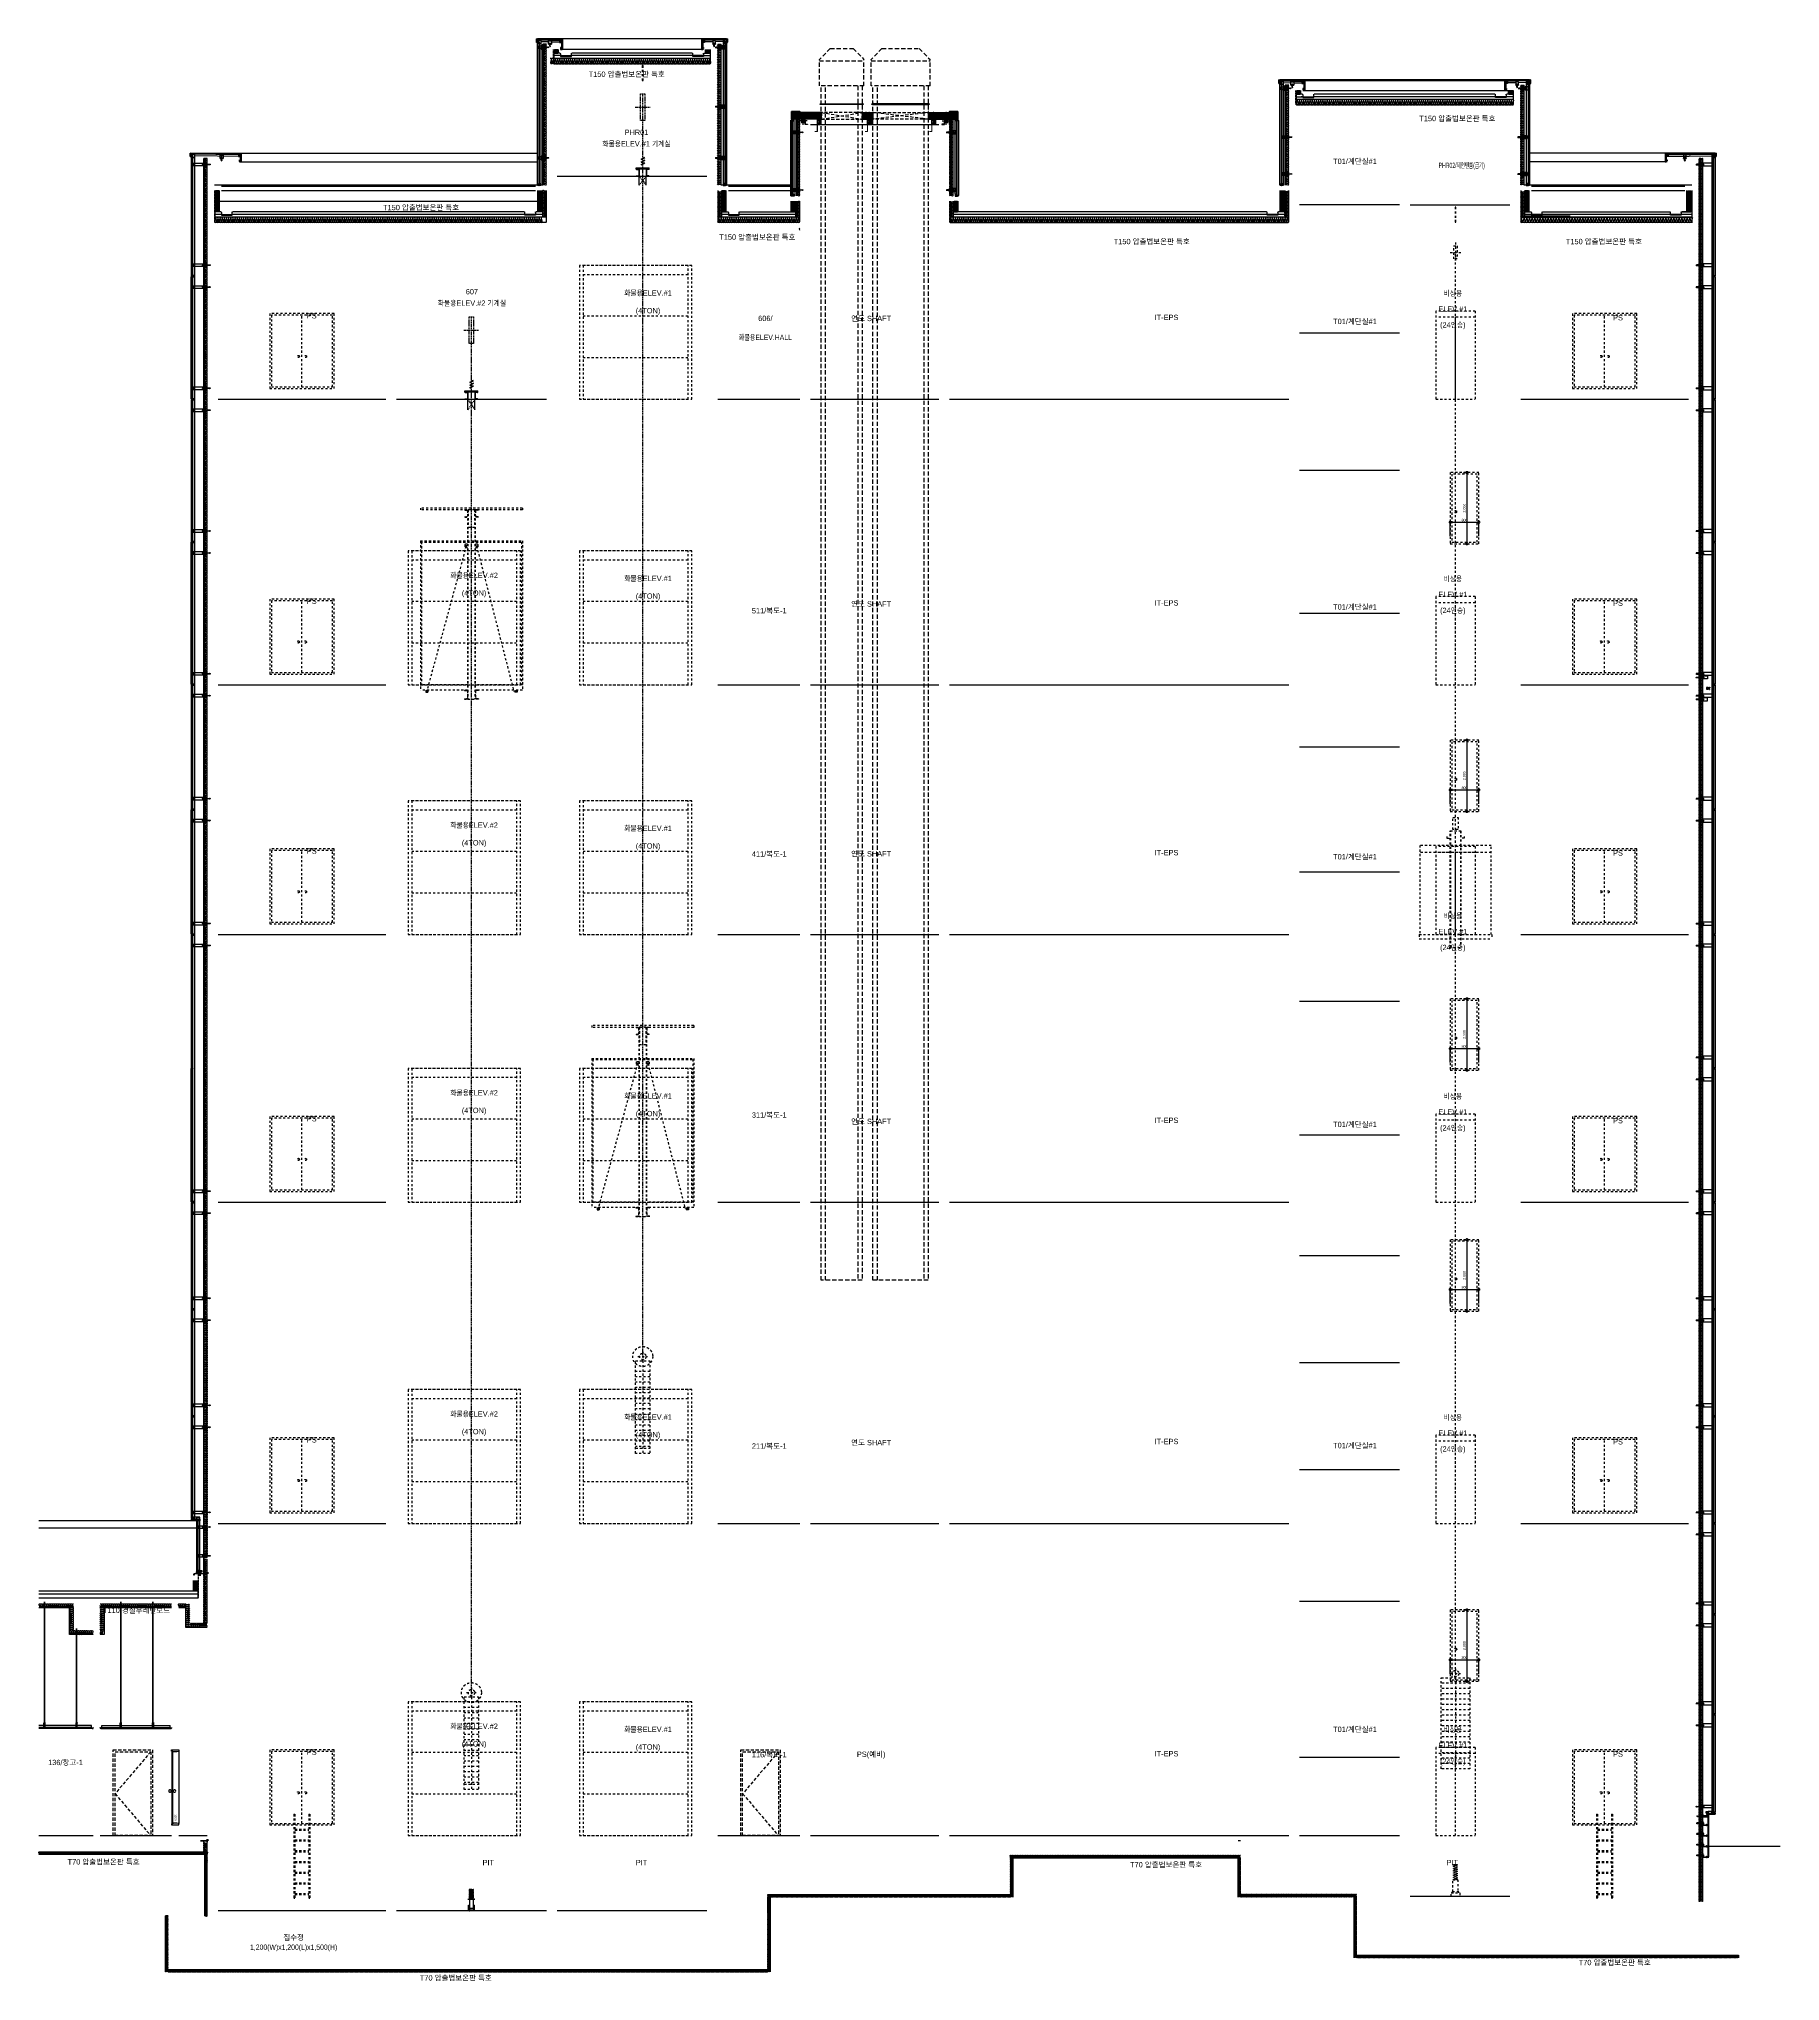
# Model space of a CAD drawing. Header units: millimetres. Extents: x -1320 to 172218, y -4077 to 50350.
# Drawn here: x -1320 to 47470, y -4077 to 50350 of the extents above; entities that cross this region are included whole.
import ezdxf
from ezdxf.enums import TextEntityAlignment as Align

# ---------------------------------------------------------------- set-up
doc = ezdxf.new("R2010")
doc.units = ezdxf.units.MM
doc.header["$LTSCALE"] = 60
for name, pattern in [('ACAD_ISO05W100', [33, 24, -3, 0, -3, 0, -3]), ('CENTER', [50.8, 31.75, -6.35, 6.35, -6.35]), ('ghid', [3, 2, -1]), ('HID', [2.3, 1.5, -0.8]), ('HIDDEN', [2, 1, -1]), ('HIDDEN2', [1, 0.5, -0.5]), ('HIDDENX2', [0.75, 0.5, -0.25])]:
    doc.linetypes.add(name, pattern=pattern)
doc.layers.get('Defpoints').update_dxf_attribs({"color": 151})
for name, color, linetype in [('0-Sheet', 7, 'Continuous'), ('0BLT', 6, 'Continuous'), ('1', 1, 'Continuous'), ('4', 4, 'Continuous'), ('4-Pipe', 4, 'Continuous'), ('7', 7, 'Continuous'), ('8', 8, 'Continuous'), ('[0]치수선', 3, 'Continuous'), ('A-CEIL', 8, 'Continuous'), ('A-CEIL_EL', 8, 'Continuous'), ('A-CORE-ELEV', 5, 'Continuous'), ('A-DIM', 7, 'Continuous'), ('A-DOOR-ELE', 5, 'Continuous'), ('A-ELE-8', 8, 'Continuous'), ('A-ETC', 7, 'Continuous'), ('A-ETC-8', 8, 'Continuous'), ('A-FIN', 6, 'Continuous'), ('A-FIN(EX)', 6, 'Continuous'), ('A-FIN-8', 8, 'Continuous'), ('A-FIN-9', 7, 'Continuous'), ('A-FIN-STAIR', 6, 'Continuous'), ('A-hat', 8, 'Continuous'), ('A-HAT-8', 7, 'Continuous'), ('A-HAT-9', 9, 'Continuous'), ('A-HAT-MATL', 8, 'Continuous'), ('A-HAT-WIREMESH', 9, 'g_mesh'), ('A-OPEN', 1, 'Continuous'), ('A-SITE', 3, 'ACAD_ISO05W100'), ('A-WALL', 3, 'Continuous'), ('A-WID', 4, 'Continuous'), ('A-WP', 1, 'HID'), ('A-무근', 4, 'Continuous'), ('A-연도', 5, 'ghid'), ('ALUM', 4, 'Continuous'), ('ANG', 8, 'Continuous'), ('BOLT', 8, 'Continuous'), ('cen', 1, 'Continuous'), ('DIM', 7, 'Continuous'), ('ejc', 4, 'Continuous'), ('EXTRUSION', 7, 'Continuous'), ('FLASHING', 3, 'Continuous'), ('HAT', 8, 'Continuous'), ('hidden', 9, 'HIDDENX2'), ('INSUL', 8, 'Continuous'), ('ISL', 251, 'Continuous'), ('MO-S', 3, 'Continuous'), ('OPEN', 1, 'HID'), ('PANEL', 7, 'Continuous'), ('R-SMTL', 4, 'Continuous'), ('S-TEEL', 4, 'Continuous'), ('SCREW', 1, 'Continuous'), ('SEALANT', 252, 'Continuous'), ('SYMB', 7, 'Continuous'), ('각파이프', 4, 'Continuous')]:
    doc.layers.add(name, color=color, linetype=linetype)
doc.layers.add('A-WIN', color=4, linetype='Continuous', lineweight=9)
for name, color, linetype, plot in [('NOPLOT', 191, 'Continuous', False), ('NOPLOT-DIM', 191, 'Continuous', False), ('NOPLOT-TEXT', 11, 'Continuous', False), ('NOPLOT-단열', 21, 'Continuous', False)]:
    doc.layers.add(name, color=color, linetype=linetype, plot=plot)
doc.styles.add('Gdim', font='')
doc.styles.add('Gtx', font='')
doc.styles.get('Gdim').set_extended_font_data('Dotum')
doc.styles.get('Gtx').set_extended_font_data('Dotum')
doc.linetypes.add('g_mesh', pattern='A,10,-0.8,["X",Gdim,S=0.6,R=0,X=-0.15,Y=-0.3],-0.8', length=11.6)
doc.dimstyles.new('Gdim30(INT)', dxfattribs={"dimscale": 24, "dimtxt": 3, "dimasz": 1, "dimexe": 1.5, "dimexo": 2, "dimgap": 1, "dimtad": 1, "dimdec": 0, "dimzin": 0, "dimdsep": 46, "dimlunit": 6, "dimtxsty": 'Gdim', "dimblk": 'ToneDOT', "dimcen": 1.5, "dimdle": 1.5, "dimclrd": 1, "dimclre": 1, "dimclrt": 256, "dimadec": 1, "dimazin": 0, "dimtfac": 1, "dimtdec": 0, "dimtix": 1, "dimtmove": 2, "dimatfit": 3, "dimldrblk": 'DOT', "dimfxl": 1, "dimtolj": 1, "dimtzin": 0, "dimlwd": -1, "dimlwe": -1, "dimarcsym": 0})
pattern_1 = [(45, (-66549.819, 48110.117), (-15.715448, 15.715448), [])]
pattern_2 = [(45, (-66549.819, 48045.117), (-15.715448, 15.715448), [])]
pattern_3 = [(45, (-66549.819, 47980.117), (-15.715448, 15.715448), [])]
pattern_4 = [(45, (-66549.819, 47915.117), (-15.715448, 15.715448), [])]
pattern_5 = [(45, (-66549.819, 47850.117), (-15.715448, 15.715448), [])]

# ---------------------------------------------------------------- blocks, each defined once
blk = doc.blocks.new('A$C45B33734--')
at = {"layer": 'A-DOOR-ELE', "linetype": 'HIDDEN'}
for p, q in [((1022, 2470), (-78, 2470)), ((-78, 2470), (-78, 0)), ((1022, 2300), (-78, 2300)), ((472, 0), (472, 2300)), ((1022, 2470), (1022, 0)), ((-78, 0), (1022, 0))]:
    blk.add_line(p, q, dxfattribs=at)
blk = doc.blocks.new('ToneDOT')
at = {"layer": 'A-DIM', "color": 1, "linetype": 'ByBlock'}
blk.add_line((1.5, 0), (-1.5, 0), dxfattribs=at)
at = {"layer": 'A-DIM', "color": 1, "linetype": 'ByBlock', "const_width": 3}
blk.add_lwpolyline([(0.375, 0, 1), (-0.375, 0, 1)], format="xyb", close=True, dxfattribs=at)
blk = doc.blocks.new('*D16')
at = {"layer": 'Defpoints', "color": 0, "transparency": 16777216}
for p in [(49422, 3321, 0), (49422, 1321, 0), (49567, 1321, 0)]:
    blk.add_point(p, dxfattribs=at)
at = {"layer": 'NOPLOT-DIM', "color": 1, "transparency": 16777216}
for p, q in [((49470, 3321, 0), (49603, 3321, 0)), ((49567, 3297, 0), (49567, 1345, 0)), ((49470, 1321, 0), (49603, 1321, 0))]:
    blk.add_line(p, q, dxfattribs=at)
at = {"layer": 'NOPLOT-DIM', "color": 1, "transparency": 16777216, "xscale": 24, "yscale": 24, "zscale": 24}
for p, rotation in [((49567, 3321, 0), 90), ((49567, 1321, 0), 270)]:
    blk.add_blockref('ToneDOT', p, dxfattribs=dict(at, rotation=rotation))
at = {"layer": 'NOPLOT-DIM', "transparency": 16777216, "insert": (49500, 2321, 0), "char_height": 72, "attachment_point": 5, "rotation": 90, "style": 'Gdim'}
blk.add_mtext('\\A1;2,000', dxfattribs=at)
blk = doc.blocks.new('_Dot')
at = {"color": 0, "linetype": 'ByBlock', "lineweight": -2}
blk.add_line((-0.5, 0), (-1, 0), dxfattribs=at)
at = {"color": 0, "linetype": 'ByBlock', "const_width": 0.5}
blk.add_lwpolyline([(-0.25, 0, 1), (0.25, 0, 1)], format="xyb", close=True, dxfattribs=at)
blk = doc.blocks.new('*D17')
at = {"layer": 'Defpoints', "color": 0, "transparency": 16777216}
for p in [(49900, 1925, 0), (49100, 1485), (49900, 1485)]:
    blk.add_point(p, dxfattribs=at)
at = {"layer": 'NOPLOT-DIM', "color": 1, "transparency": 16777216}
for p, q in [((49100, 1533, 0), (49100, 1961, 0)), ((49124, 1925, 0), (49876, 1925, 0)), ((49900, 1533, 0), (49900, 1961, 0))]:
    blk.add_line(p, q, dxfattribs=at)
at = {"layer": 'NOPLOT-DIM', "color": 1, "transparency": 16777216, "xscale": 24, "yscale": 24, "zscale": 24, "rotation": 180}
blk.add_blockref('ToneDOT', (49100, 1925, 0), dxfattribs=at)
at = {"layer": 'NOPLOT-DIM', "color": 1, "transparency": 16777216, "xscale": 24, "yscale": 24, "zscale": 24}
blk.add_blockref('ToneDOT', (49900, 1925, 0), dxfattribs=at)
at = {"layer": 'NOPLOT-DIM', "transparency": 16777216, "insert": (49500, 1985, 0), "char_height": 72, "attachment_point": 5, "style": 'Gdim'}
blk.add_mtext('\\A1;800', dxfattribs=at)
blk = doc.blocks.new('A$Cb75091eb')
at = {"layer": 'A-ELE-8', "ltscale": 20}
blk.add_line((282, 2058, 0), (282, 42), dxfattribs=at)
at = {"layer": 'A-WID'}
for p, q in [((65, 932), (65, 968)), ((65, 960), (85, 960)), ((65, 940), (85, 940)), ((135, 960), (115, 960)), ((135, 940), (115, 940)), ((135, 932), (135, 968))]:
    blk.add_line(p, q, dxfattribs=at)
at = {"layer": 'A-WID', "elevation": 0}
for points in [[(82, 2100), (282, 2100), (282, 2058), (282, 2058), (232, 2050), (218, 2050), (218, 2050), (117, 2050), (117, 2065), (82, 2065), (82, 2073), (82, 2073), (82, 2100)], [(85, 2062), (85, 38), (115, 38), (115, 2062)], [(82, 0), (282, 0), (282, 42), (282, 42), (232, 50), (218, 50), (218, 50), (117, 50), (117, 35), (82, 35), (82, 27), (82, 27), (82, 0)]]:
    blk.add_lwpolyline(points, close=True, dxfattribs=at)
at = {"layer": 'A-WID'}
for centre, start, end in [((35, 950), 31.0027, 328.9973), ((165, 950), 211.0027, 148.9973)]:
    blk.add_arc(centre, 35, start, end, dxfattribs=at)
at = {"layer": 'NOPLOT', "color": 1, "style": 'Gtx'}
blk.add_text('H2100', height=50, rotation=90, dxfattribs=at).set_placement((213, 91))
blk = doc.blocks.new('A$C632c858f')
at = {"layer": 'A-ETC-8'}
blk.add_arc((-3, 0), 24, 341.8248, 18.1752, dxfattribs=at)
blk.add_ellipse((34, 0), major_axis=(7.59, 0), ratio=0.987937, dxfattribs=at)
blk = doc.blocks.new('A$Cae507117')
at = {"layer": 'A-ETC-8'}
for points in [[(-50, 0), (-50, -50), (0, -50), (0, 0)], [(-46.8, -3.2), (-46.8, -46.8), (-3.2, -46.8), (-3.2, -3.2)]]:
    blk.add_lwpolyline(points, close=True, dxfattribs=at)
blk = doc.blocks.new('너트 M12')
for p, q in [((-9, 0), (9, 0)), ((-10, -9), (-10, -1)), ((9, -10), (-9, -10)), ((0, -8), (0, -1)), ((10, -1), (10, -9))]:
    blk.add_line(p, q)
for centre, start, end in [((-9, -1), 90, 180), ((-9, -9), 180, 270), ((9, -1), 0, 90), ((9, -9), 270, 0)]:
    blk.add_arc(centre, 0.5, start, end)
at = {"extrusion": (0, 0, -1)}
for centre, major_axis, ratio, start_param, end_param in [((-5, -1), (-4.75, 0.31), 0.185359, -0.024388, 3.141593), ((5, -1), (4.75, 0.31), 0.185108, 3.141593, 6.30754), ((-5, -9), (4.75, 0.31), 0.187111, 0, 3.166211), ((5, -9), (-4.75, 0.31), 0.185991, 3.117121, 6.283185)]:
    blk.add_ellipse(centre, major_axis=major_axis, ratio=ratio, start_param=start_param, end_param=end_param, dxfattribs=at)
blk = doc.blocks.new('A$C72d8c3b6')
at = {"layer": 'A-ETC-8'}
for p, q in [((94, 0), (-141, 0)), ((-131, 4), (-129, 6)), ((-121, 4), (-131, 4)), ((-131, -5), (-131, 4)), ((-121, 6), (-129, 6)), ((-129, -6), (-129, 6)), ((0, 6), (-109, 6)), ((0, 6), (54, 6)), ((54, -6), (54, 6)), ((54, 6), (57, 6)), ((57, -6), (57, 6)), ((71, 4), (57, 4)), ((58, 6), (58, -6)), ((61, 6), (58, 6)), ((61, 6), (76, 6)), ((62, -2), (62, 2)), ((66, 2), (66, 2)), ((66, 1), (73, 1)), ((71, 4), (82, 6)), ((76, 3), (74, 2)), ((77, 5), (77, 4)), ((82, 6), (83, 6)), ((84, 4), (84, -5)), ((-121, -5), (-131, -5)), ((-131, -5), (-129, -6)), ((-121, -6), (-129, -6)), ((-109, -6), (0, -6)), ((54, -6), (0, -6)), ((57, -6), (54, -6)), ((71, -5), (57, -5)), ((61, -6), (58, -6)), ((76, -6), (61, -6)), ((66, -1), (73, -1)), ((66, -2), (66, -2)), ((82, -6), (71, -5)), ((76, -3), (74, -2)), ((77, -4), (77, -5)), ((83, -6), (82, -6))]:
    blk.add_line(p, q, dxfattribs=at)
for points in [[(-238, 40), (-103, 40), (-103, -40), (-238, -40)], [(-109, 15), (-109, -15), (-111, -15), (-111, 15)], [(-103, -40), (-109, -40), (-109, 40), (-103, 40)], [(-100, 45), (-100, -45), (0, -45), (0, 45)]]:
    blk.add_lwpolyline(points, close=True, dxfattribs=at)
blk.add_lwpolyline([(-103, 47), (-103, -48, 0.414214), (-102, -49), (-100, -49), (-100, 48), (-102, 48, 0.414214)], format="xyb", close=True, dxfattribs=at)
for centre, radius, start, end in [((64, 2), 2, 90, 180), ((64, 2), 2, 0, 90), ((66, 2), 0.5, 180, 270), ((73, 4), 3, 270, 303.6901), ((76, 5), 1, 0, 90), ((76, 4), 1, 303.6901, 0), ((83, 4), 1.5, 0, 90), ((64, -2), 2, 180, 270), ((64, -2), 2, 270, 0), ((66, -2), 0.5, 90, 180), ((73, -4), 3, 56.3099, 90), ((76, -4), 1, 0, 56.3099), ((76, -5), 1, 270, 0), ((83, -5), 1.5, 270, 0)]:
    blk.add_arc(centre, radius, start, end, dxfattribs=at)
at = {"layer": 'A-ETC-8', "rotation": 270}
blk.add_blockref('너트 M12', (-111, 0), dxfattribs=at)
blk = doc.blocks.new('A$Cab6a45e4')
at = {"layer": 'A-HAT-9'}
h = blk.add_hatch(dxfattribs=at)
h.set_pattern_fill('AR-SAND', color=256, scale=0.3)
h.set_pattern_definition([(37.5, (-113396.389, 321984.363), (-0.4800094, 14.6823971), [0, -11.5824, 0, -12.954, 0, -12.3825]), (7.5, (-113396.389, 321984.363), (13.4856985, 21.504753), [0, -6.2484, 0, -10.4394, 0, -4.0005]), (327.5, (-113405.761, 321984.363), (23.7297711, 0.04311554), [0, -3.81, 0, -13.716, 0, -17.907]), (317.5, (-113405.761, 321984.363), (22.9066936, 6.6878797), [0, -1.905, 0, -8.9916, 0, -10.287])])
h.paths.add_polyline_path([(0, 45), (300, 45), (300, 25), (0, 25)])
at = {"layer": 'A-FIN'}
for points in [[(-18, 116), (0, 98), (0, 25), (300, 25), (300, 98), (318, 116)], [(0, 45), (300, 45)]]:
    blk.add_lwpolyline(points, dxfattribs=at)
at = {"layer": 'NOPLOT'}
for p, q in [((0, 98), (0, 116)), ((300, 98), (300, 116))]:
    blk.add_line(p, q, dxfattribs=at)
blk = doc.blocks.new('A$C4fb6b26a')
at = {"layer": 'A-ETC-8'}
for p, q in [((-277, -40), (-43, -40)), ((-267, -36), (-267, -45)), ((-265, -34), (-266, -34)), ((-266, -46), (-265, -46)), ((-254, -36), (-265, -34)), ((-265, -46), (-254, -45)), ((-260, -35), (-260, -36)), ((-260, -37), (-258, -38)), ((-260, -43), (-258, -42)), ((-260, -44), (-260, -45)), ((-244, -34), (-259, -34)), ((-259, -46), (-244, -46)), ((-250, -39), (-256, -39)), ((-250, -41), (-256, -41)), ((-254, -36), (-240, -36)), ((-254, -45), (-240, -45)), ((-249, -38), (-249, -38)), ((-249, -42), (-249, -42)), ((-245, -42), (-245, -38)), ((-244, -34), (-241, -34)), ((-244, -46), (-241, -46)), ((-241, -34), (-241, -46)), ((-240, -46), (-240, -34)), ((-237, -34), (-240, -34)), ((-240, -46), (-237, -46)), ((-237, -46), (-237, -34)), ((-183, -34), (-237, -34)), ((-237, -46), (-183, -46)), ((-183, -34), (-74, -34)), ((-74, -46), (-183, -46)), ((-80, 0), (-80, -80)), ((-63, -34), (-54, -34)), ((-63, -36), (-53, -36)), ((-63, -45), (-53, -45)), ((-63, -46), (-54, -46)), ((-54, -46), (-54, -34)), ((-53, -36), (-54, -34)), ((-53, -45), (-54, -46)), ((-53, -45), (-53, -36))]:
    blk.add_line(p, q, dxfattribs=at)
for points in [[(-84, 5), (-84, -85), (-183, -85), (-183, 5)], [(-80, -80), (-74, -80), (-74, 0), (-80, 0)], [(-74, -25), (-74, -55), (-72, -55), (-72, -25)]]:
    blk.add_lwpolyline(points, close=True, dxfattribs=at)
blk.add_lwpolyline([(-80, 7), (-80, -88, -0.414214), (-81, -89), (-84, -89), (-84, 8), (-81, 8, -0.414214)], format="xyb", close=True, dxfattribs=at)
blk.add_lwpolyline([(-80, -80), (0, -80), (0, 0), (-80, 0)], dxfattribs=at)
for centre, radius, start, end in [((-266, -36), 1.5, 90, 180), ((-266, -45), 1.5, 180, 270), ((-259, -35), 1, 90, 180), ((-259, -36), 1, 180, 236.3099), ((-259, -44), 1, 123.6901, 180), ((-259, -45), 1, 180, 270), ((-256, -36), 3, 236.3099, 270), ((-256, -44), 3, 90, 123.6901), ((-250, -38), 0.5, 270, 0), ((-250, -42), 0.5, 0, 90), ((-247, -38), 2, 90, 180), ((-247, -42), 2, 180, 270), ((-247, -38), 2, 0, 90), ((-247, -42), 2, 270, 0)]:
    blk.add_arc(centre, radius, start, end, dxfattribs=at)
at = {"layer": 'A-ETC-8', "xscale": -1, "rotation": 90}
blk.add_blockref('너트 M12', (-72, -40), dxfattribs=at)
blk = doc.blocks.new('MAJ')
at = {"layer": 'SYMB', "color": 8}
for p, q in [((8, 0), (0, 0)), ((2, -3), (0, 0)), ((4, -1), (4, 0)), ((4, -1), (4, 0)), ((6, -3), (8, 0)), ((2, -3), (2, -38)), ((2, -3), (6, -3)), ((2, -4), (4, -3)), ((2, -4), (2, -4)), ((2, -7), (6, -4)), ((2, -7), (2, -7)), ((2, -9), (6, -7)), ((2, -9), (2, -9)), ((2, -12), (6, -9)), ((2, -14), (6, -12)), ((2, -12), (2, -12)), ((2, -14), (2, -14)), ((2, -17), (6, -14)), ((2, -17), (2, -17)), ((2, -19), (6, -17)), ((2, -19), (2, -19)), ((2, -22), (6, -19)), ((2, -22), (2, -22)), ((2, -24), (6, -22)), ((2, -24), (2, -24)), ((2, -27), (6, -24)), ((2, -29), (6, -27)), ((2, -27), (2, -27)), ((2, -32), (6, -29)), ((2, -29), (2, -29)), ((2, -34), (6, -32)), ((2, -32), (2, -32)), ((2, -34), (2, -34)), ((2, -37), (6, -34)), ((2, -37), (2, -37)), ((2, -38), (4, -40)), ((3, -39), (6, -37)), ((4, -1), (4, -1)), ((4, -40), (6, -38)), ((6, -3), (6, -38)), ((6, -4), (6, -4)), ((6, -7), (6, -7)), ((6, -9), (6, -9)), ((6, -12), (6, -12)), ((6, -14), (6, -14)), ((6, -17), (6, -17)), ((6, -19), (6, -19)), ((6, -22), (6, -22)), ((6, -24), (6, -24)), ((6, -27), (6, -27)), ((6, -29), (6, -29)), ((6, -32), (6, -32)), ((6, -34), (6, -34)), ((6, -37), (6, -37))]:
    blk.add_line(p, q, dxfattribs=at)
blk = doc.blocks.new('EJ-1')
at = {"layer": 'A-ETC'}
h = blk.add_hatch(dxfattribs=at)
h.set_pattern_fill('ANSI37', color=1, scale=40, style=0)
h.set_pattern_definition([(45, (55694.5753, 2117.911), (-3.5355339, 3.5355339), []), (135, (55694.5753, 2117.911), (-3.5355339, -3.5355339), [])])
h.paths.add_polyline_path([(100, -154), (100, -94), (0, -94), (0, -154)])
at = {"layer": 'A-ETC', "color": 4}
for p, q in [((0, -39), (0, -7)), ((0, -7), (3, -14)), ((1, -39), (0, -39)), ((1, -16), (2, -16)), ((1, -37), (1, -16)), ((2, -37), (2, -16)), ((3, -39), (2, -39)), ((3, -39), (3, -14)), ((100, -7), (97, -14)), ((97, -39), (97, -14)), ((97, -39), (98, -39)), ((98, -17), (100, -14)), ((98, -37), (98, -16)), ((99, -16), (98, -16)), ((99, -37), (99, -16)), ((99, -39), (100, -39)), ((100, -39), (100, -7)), ((100, -23), (100, -37))]:
    blk.add_line(p, q, dxfattribs=at)
at = {"layer": 'A-ETC', "color": 7, "lineweight": -3}
blk.add_lwpolyline([(11, 4, 0.414214), (10, 4), (10, 4), (9, 4, 0.414214), (9, 4), (8, 4), (8, 4, 0.414214), (7, 4), (7, 4), (6, 4, 0.414214), (6, 4), (5, 4), (5, 4, 0.414214), (4, 4), (4, 4), (3, 4, 0.414214), (3, 4), (2, 4), (2, 4, 0.414214), (1, 4), (1, 4), (0, 4, 0.414214), (0, 4), (-1, 4), (-1, 4, 0.414214), (-2, 4), (-2, 4), (-3, 4, 0.414214), (-3, 4), (-4, 4), (-4, 4, 0.414214), (-5, 4), (-5, 4), (-6, 4, 0.414214), (-6, 4), (-7, 4), (-7, 4, 0.414214), (-8, 4), (-8, 4), (-9, 4, 0.414214), (-9, 4), (-10, 4), (-10, 4, 0.414214), (-11, 4), (-11, 4), (-12, 4, 0.414214), (-12, 4), (-13, 4), (-13, 4, 0.414214), (-14, 4), (-14, 4), (-15, 4, 0.414214), (-15, 4), (-16, 4), (-16, 4, 0.414214), (-17, 4), (-17, 4), (-18, 4, 0.414214), (-18, 4), (-19, 4), (-19, 4, 0.414214), (-20, 4), (-20, 4), (-21, 4, 0.414214), (-21, 4), (-22, 4), (-22, 4, 0.414214), (-23, 4), (-23, 4), (-24, 4, 0.414214), (-24, 4), (-25, 4), (-25, 4, 0.414214), (-26, 4), (-26, 4), (-27, 4, 0.414214), (-27, 4), (-28, 4), (-28, 4, 0.414214), (-29, 4), (-29, 4), (-30, 4, 0.414214), (-30, 4), (-31, 4), (-31, 4, 0.414214), (-32, 4), (-32, 4), (-33, 4, 0.414214), (-33, 4), (-34, 4), (-34, 4, 0.414214), (-35, 4), (-35, 4), (-36, 4, 0.414214), (-36, 4), (-37, 4), (-37, 4, 0.414214), (-38, 4), (-38, 4), (-39, 4, 0.414214), (-39, 4), (-40, 4), (-40, 4, 0.414214), (-41, 4), (-41, 3), (-42, 4, 0.414214), (-42, 4), (-43, 3), (-43, 4, 0.414214), (-44, 4), (-44, 3), (-45, 4, 0.414214), (-45, 4), (-46, 3), (-46, 4, 0.414214), (-47, 4), (-47, 3), (-48, 4, 0.414214), (-48, 4), (-49, 3), (-49, 4, 0.414214), (-50, 4), (-50, 3), (-51, 4, 0.414214), (-51, 4), (-52, 3), (-52, 4, 0.414214), (-53, 4), (-53, 3), (-54, 4, 0.414214), (-54, 4), (-55, 3), (-55, 4, 0.414214), (-56, 4), (-56, 3), (-57, 4, 0.414214), (-57, 4), (-58, 3), (-58, 4, 0.414214), (-59, 4), (-59, 3), (-60, 4, 0.414214), (-60, 4), (-61, 3), (-61, 4, 0.414214), (-62, 4), (-62, 3), (-63, 4, 0.414214), (-63, 4), (-64, 3), (-64, 4, 0.414214), (-65, 4), (-65, 3), (-66, 4, 0.414214), (-66, 4), (-67, 3), (-88, 1, 0.980427), (-88, 0), (83, 0, -0.636366), (84, -2, 4.716513), (87, 0, -0.425308), (87, 0), (87, 4, 0.416522), (87, 5), (86, 5), (86, 5, 0.414214), (85, 5), (85, 5), (84, 5, 0.414214), (84, 5), (83, 5), (83, 5, 0.414214), (82, 5), (82, 5), (81, 5, 0.414214), (81, 5), (80, 5), (80, 5, 0.414214), (79, 5), (79, 5), (78, 5, 0.414214), (78, 5), (77, 5), (77, 5, 0.414214), (76, 5), (76, 5), (75, 5, 0.414214), (75, 5), (74, 5), (74, 5, 0.414214), (73, 5), (73, 4), (72, 5, 0.414214), (72, 5), (71, 4), (71, 5, 0.414214), (70, 5), (70, 4), (69, 5, 0.414214), (69, 5), (68, 4), (68, 5, 0.414214), (67, 5), (67, 4), (66, 5, 0.414214), (66, 5), (65, 4), (65, 5, 0.414214), (64, 5), (64, 4), (63, 5, 0.414214), (63, 5), (62, 4), (62, 5, 0.414214), (61, 5), (61, 4), (60, 5, 0.414214), (60, 5), (59, 4), (59, 5, 0.414214), (58, 5), (58, 4), (57, 5, 0.414214), (57, 5), (56, 4), (56, 5, 0.414214), (55, 5), (55, 4), (54, 5, 0.414214), (54, 5), (53, 4), (53, 5, 0.414214), (52, 5), (52, 4), (51, 5, 0.414214), (51, 5), (50, 4), (50, 5, 0.414214), (49, 5), (49, 4), (48, 5, 0.414214), (48, 5), (47, 4), (47, 5, 0.414214), (46, 5), (46, 4), (45, 5, 0.414214), (45, 5), (44, 4), (44, 5, 0.414214), (43, 5), (43, 4), (42, 5, 0.414214), (42, 5), (41, 4), (41, 5, 0.414214), (40, 5), (40, 4), (39, 5, 0.414214), (39, 5), (38, 4), (38, 5, 0.414214), (37, 5), (37, 4), (36, 5, 0.414214), (36, 5), (35, 4), (35, 5, 0.414214), (34, 5), (34, 4), (33, 5, 0.414214), (33, 5), (32, 4), (32, 5, 0.414214), (31, 5), (31, 4), (30, 5, 0.414214), (30, 5), (29, 4), (29, 5, 0.414214), (28, 5), (28, 4), (27, 5, 0.414214), (27, 5), (26, 4), (26, 5, 0.414214), (25, 5), (25, 4), (24, 5, 0.414214), (24, 5), (23, 4), (23, 5, 0.414214), (22, 5), (22, 4), (21, 5, 0.414214), (21, 5), (20, 4), (20, 5, 0.414214), (19, 5), (19, 4), (18, 5, 0.414214), (18, 5), (17, 4), (17, 5, 0.414214), (16, 5), (16, 4), (15, 5, 0.414214), (15, 5), (14, 4), (14, 5, 0.414214), (13, 5), (13, 4), (12, 5, 0.414214), (12, 5), (11, 4)], format="xyb", close=True, dxfattribs=at)
at = {"layer": 'A-ETC', "color": 7}
blk.add_lwpolyline([(100, 53), (100, 0, 0.414214), (98, -2), (98, -5, -1.043094), (77, -4, -0.306526), (77, -4), (83, -2, -0.679013), (83, -3, 3.305036), (88, 0, -0.378643), (88, 0), (88, 4), (97, 4), (97, 26), (98, 27), (97, 27), (97, 37), (99, 53, -0.956504), (100, 53)], format="xyb", dxfattribs=at)
at = {"layer": 'A-ETC', "color": 1}
blk.add_lwpolyline([(100, -154), (100, -94), (0, -94), (0, -154), (100, -154)], dxfattribs=at)
at = {"layer": 'A-ETC', "color": 4}
for radius, start, end in [(49.2, 174.3019, 5.6981), (48.3, 174.0958, 5.9042)]:
    blk.add_arc((50, -42), radius, start, end, dxfattribs=at)
at = {"layer": 'A-ETC', "color": 7, "rotation": 90}
blk.add_blockref('MAJ', (97, 23), dxfattribs=at)
blk = doc.blocks.new('wer')
at = {"layer": '0BLT'}
for p, q in [((36921, 13148), (36921, 13152)), ((36925, 13152), (36925, 13148))]:
    blk.add_line(p, q, dxfattribs=at)
for points in [[(36920, 13138), (36921, 13135), (36920, 13135), (36921, 13132), (36920, 13132), (36920, 13129), (36919, 13129), (36920, 13126), (36919, 13126), (36920, 13123), (36919, 13123), (36919, 13120), (36918, 13120), (36919, 13118), (36921, 13118), (36923, 13138), (36925, 13118), (36928, 13118), (36928, 13120), (36927, 13120), (36928, 13123), (36927, 13123), (36928, 13126), (36927, 13126), (36927, 13129), (36926, 13129), (36927, 13132), (36926, 13132), (36927, 13135), (36926, 13135), (36926, 13138), (36926, 13148), (36920, 13148)], [(36919, 13152), (36927, 13152), (36927, 13152), (36919, 13152)]]:
    blk.add_lwpolyline(points, close=True, dxfattribs=at)
blk = doc.blocks.new('EJ-2')
at = {"layer": 'A-HAT-8'}
h = blk.add_hatch(dxfattribs=at)
h.set_pattern_fill('ANSI37', color=256, scale=0.3)
h.set_pattern_definition([(45, (-28123.9818, -26923.9524), (-0.67351921, 0.67351921), []), (135, (-28123.9818, -26923.9524), (-0.67351921, -0.67351921), [])])
h.paths.add_polyline_path([(-144, 2, -0.198911), (-144, 3, 0.131587), (-150, 0), (-144, 0)])
h = blk.add_hatch(dxfattribs=at)
h.set_pattern_fill('ANSI37', color=256, scale=0.3)
h.set_pattern_definition([(45, (-28142.0683, -26923.9524), (-0.67351921, 0.67351921), []), (135, (-28142.0683, -26923.9524), (-0.67351921, -0.67351921), [])])
h.paths.add_polyline_path([(98, 65), (98, 65), (98, 67, 0.445717), (98, 56), (98, 57), (98, 57)])
at = {"layer": 'A-ETC', "color": 4}
for p, q in [((0, -25), (0, 0)), ((3, 0), (0, 0)), ((3, -25), (3, 0)), ((97, -25), (97, 0)), ((97, 0), (100, 0)), ((100, -25), (100, 0)), ((1, -25), (0, -25)), ((1, -2), (2, -2)), ((1, -23), (1, -2)), ((2, -23), (2, -2)), ((3, -25), (2, -25)), ((97, -25), (98, -25)), ((98, -23), (98, -2)), ((99, -2), (98, -2)), ((99, -23), (99, -2)), ((99, -25), (100, -25))]:
    blk.add_line(p, q, dxfattribs=at)
for radius, start, end in [(62, 217.8092, 322.1908), (61.6, 218.7956, 321.2044)]:
    blk.add_arc((50, 15), radius, start, end, dxfattribs=at)
at = {"layer": 'ALUM'}
blk.add_lwpolyline([(-144, 0), (-144, 2, -0.414209), (-143, 3), (-127, 3), (-127, 3), (-126, 3), (-114, 3, 0.414214), (-109, 8), (-109, 28, 0.414214), (-110, 28), (-112, 28), (-112, 39, -0.414214), (-112, 40), (-109, 40, -0.414214), (-108, 39), (-108, 38, -0.414214), (-109, 37), (-110, 37, 0.414214), (-110, 37), (-110, 32, 0.414214), (-109, 31), (-102, 31, 0.414214), (-101, 32), (-101, 37, 0.414214), (-102, 37), (-103, 37, -0.414214), (-103, 38), (-103, 39, -0.414214), (-103, 40), (-84, 40, -0.414214), (-83, 39), (-83, 29, -0.414214), (-84, 28), (-84, 28), (-88, 30, -0.288209), (-88, 30), (-88, 31, -0.414214), (-88, 31), (-86, 31, 0.414214), (-85, 32), (-85, 37, 0.414214), (-86, 37), (-99, 37, 0.414214), (-99, 37), (-99, 32, 0.414214), (-99, 31), (-97, 31, -0.414214), (-96, 31), (-96, 30, -0.288209), (-97, 30), (-100, 28), (-106, 28, 0.414214), (-106, 28), (-106, 20), (-96, 20), (-96, 18), (-106, 18), (-106, 8, 0.414214), (-101, 3), (-84, 3, -0.414214), (-83, 2), (-83, 0), (-144, 0)], format="xyb", close=True, dxfattribs=at)
at = {"layer": 'ejc'}
blk.add_lwpolyline([(100, 76), (100, 45), (-272, 38), (-272, 0), (-274, 0), (-274, 40), (98, 46), (98, 76)], close=True, dxfattribs=at)
for centre, radius, start, end in [((-142, -10), 12.8, 99.0895, 129.0748), ((104, 61), 7.71, 131.9533, 228.0467)]:
    blk.add_arc(centre, radius, start, end, dxfattribs=at)
at = {"rotation": 90}
blk.add_blockref('wer', (13250, -36862), dxfattribs=at)
blk = doc.blocks.new('A$Cfaa9afc1')
at = {"layer": 'A-연도'}
for p, q in [((2472, -5675, 0), (2170, -5984, 0)), ((2170, -6725, 0), (2170, -5984, 0)), ((2472, -5675, 0), (3117, -5675, 0)), ((3117, -5675, 0), (3420, -5984, 0)), ((3420, -6725, 0), (3420, -5984, 0)), ((2170, -6025, 0), (3420, -6025, 0)), ((3420, -6725, 0), (2170, -6725, 0))]:
    blk.add_line(p, q, dxfattribs=at)
at = {"layer": 'A-연도', "elevation": 0}
for points in [[(3370, -6725), (3370, -40193), (2220, -40193), (2220, -6725)], [(2345, -40193), (2345, -6725)], [(3245, -6725), (3245, -40193)]]:
    blk.add_lwpolyline(points, dxfattribs=at)
blk = doc.blocks.new('A$Cc29243e6')
at = {"layer": 'A-연도'}
for p, q in [((9422, 880, 0), (9120, 570, 0)), ((9120, -170, 0), (9120, 570, 0)), ((9422, 880, 0), (10468, 880, 0)), ((10468, 880, 0), (10770, 570, 0)), ((10770, -170, 0), (10770, 570, 0)), ((9120, 530, 0), (10770, 530, 0)), ((10770, -170, 0), (9120, -170, 0))]:
    blk.add_line(p, q, dxfattribs=at)
for points in [[(10720, -170), (10720, -33638), (9170, -33638), (9170, -170)], [(9295, -33638), (9295, -170)]]:
    blk.add_lwpolyline(points, dxfattribs=at)
at = {"layer": 'A-연도', "elevation": 0}
blk.add_lwpolyline([(10595, -170), (10595, -33638)], dxfattribs=at)
blk = doc.blocks.new('A$C5ebcaad0')
at = {"layer": 'A-ETC-8'}
for p, q in [((-449, -225), (-214, -225)), ((-439, -220), (-439, -229)), ((-437, -219), (-437, -219)), ((-426, -220), (-437, -219)), ((-437, -231), (-426, -229)), ((-437, -231), (-437, -231)), ((-432, -220), (-432, -221)), ((-432, -229), (-432, -230)), ((-416, -219), (-431, -219)), ((-431, -222), (-429, -223)), ((-431, -228), (-429, -227)), ((-431, -231), (-416, -231)), ((-421, -224), (-428, -224)), ((-421, -226), (-428, -226)), ((-426, -220), (-412, -220)), ((-426, -229), (-412, -229)), ((-421, -223), (-421, -223)), ((-421, -227), (-421, -227)), ((-417, -227), (-417, -223)), ((-416, -219), (-413, -219)), ((-416, -231), (-413, -231)), ((-413, -219), (-413, -231)), ((-412, -231), (-412, -219)), ((-409, -219), (-412, -219)), ((-412, -231), (-409, -231)), ((-409, -231), (-409, -219)), ((-355, -219), (-409, -219)), ((-409, -231), (-355, -231)), ((-355, -219), (-246, -219)), ((-246, -231), (-355, -231)), ((-234, -219), (-226, -219)), ((-234, -220), (-224, -220)), ((-234, -229), (-224, -229)), ((-234, -231), (-226, -231)), ((-226, -231), (-226, -219)), ((-224, -220), (-226, -219)), ((-224, -229), (-226, -231)), ((-224, -229), (-224, -220))]:
    blk.add_line(p, q, dxfattribs=at)
for points in [[(-255, -180), (-255, -269), (-355, -269), (-355, -180)], [(34, -185), (-252, -185), (-252, -265), (34, -265)], [(-252, -265), (-246, -265), (-246, -185), (-252, -185)], [(-246, -210), (-246, -240), (-244, -240), (-244, -210)]]:
    blk.add_lwpolyline(points, close=True, dxfattribs=at)
blk.add_lwpolyline([(-252, -177), (-252, -272, -0.414214), (-253, -273), (-255, -273), (-255, -176), (-253, -176, -0.414214)], format="xyb", close=True, dxfattribs=at)
for centre, radius, start, end in [((-437, -220), 1.5, 90, 180), ((-437, -229), 1.5, 180, 270), ((-431, -220), 1, 90, 180), ((-431, -221), 1, 180, 236.3099), ((-431, -229), 1, 123.6901, 180), ((-431, -230), 1, 180, 270), ((-428, -221), 3, 236.3099, 270), ((-428, -229), 3, 90, 123.6901), ((-419, -223), 2, 90, 180), ((-421, -223), 0.5, 270, 0), ((-421, -227), 0.5, 0, 90), ((-419, -227), 2, 180, 270), ((-419, -223), 2, 0, 90), ((-419, -227), 2, 270, 0)]:
    blk.add_arc(centre, radius, start, end, dxfattribs=at)
at = {"layer": 'A-ETC-8', "xscale": -1, "rotation": 90}
blk.add_blockref('너트 M12', (-244, -225), dxfattribs=at)
blk = doc.blocks.new('A$C74a2a393')
at = {"layer": 'A-ETC-8', "elevation": 0}
for points in [[(-50, -100), (-50, 0), (0, 0), (0, -100)], [(-47, -97), (-47, -3), (-3, -3), (-3, -97)]]:
    blk.add_lwpolyline(points, close=True, dxfattribs=at)
blk = doc.blocks.new('A$C04952a8a')
at = {"layer": 'A-ETC-8'}
for p, q in [((544, 270), (309, 270)), ((319, 275), (321, 276)), ((329, 275), (319, 275)), ((319, 266), (319, 275)), ((329, 266), (319, 266)), ((319, 266), (321, 264)), ((329, 276), (321, 276)), ((321, 264), (321, 276)), ((329, 264), (321, 264)), ((450, 276), (341, 276)), ((341, 264), (450, 264)), ((450, 276), (504, 276)), ((504, 264), (450, 264)), ((504, 264), (504, 276)), ((504, 276), (507, 276)), ((507, 264), (504, 264)), ((507, 264), (507, 276)), ((521, 275), (507, 275)), ((521, 266), (507, 266)), ((508, 276), (508, 264)), ((511, 276), (508, 276)), ((511, 264), (508, 264)), ((511, 276), (526, 276)), ((526, 264), (511, 264)), ((512, 268), (512, 272)), ((516, 272), (516, 272)), ((516, 271), (523, 271)), ((516, 268), (516, 268)), ((516, 269), (523, 269)), ((521, 275), (532, 276)), ((532, 264), (521, 266)), ((526, 273), (524, 272)), ((526, 267), (524, 268)), ((527, 275), (527, 274)), ((527, 266), (527, 265)), ((532, 276), (533, 276)), ((533, 264), (532, 264)), ((534, 275), (534, 266))]:
    blk.add_line(p, q, dxfattribs=at)
for points in [[(212, 310), (347, 310), (347, 230), (212, 230)], [(341, 285), (341, 255), (339, 255), (339, 285)], [(347, 230), (341, 230), (341, 310), (347, 310)], [(350, 315), (350, 226), (450, 226), (450, 315)]]:
    blk.add_lwpolyline(points, close=True, dxfattribs=at)
blk.add_lwpolyline([(347, 318), (347, 223, 0.414214), (348, 222), (350, 222), (350, 319), (348, 319, 0.414214)], format="xyb", close=True, dxfattribs=at)
for centre, radius, start, end in [((514, 272), 2, 90, 180), ((514, 268), 2, 180, 270), ((514, 272), 2, 0, 90), ((514, 268), 2, 270, 0), ((516, 272), 0.5, 180, 270), ((516, 268), 0.5, 90, 180), ((523, 274), 3, 270, 303.6901), ((523, 266), 3, 56.3099, 90), ((526, 275), 1, 0, 90), ((526, 274), 1, 303.6901, 0), ((526, 266), 1, 0, 56.3099), ((526, 265), 1, 270, 0), ((533, 275), 1.5, 0, 90), ((533, 266), 1.5, 270, 0)]:
    blk.add_arc(centre, radius, start, end, dxfattribs=at)
at = {"layer": 'A-ETC-8', "rotation": 270}
blk.add_blockref('너트 M12', (339, 270), dxfattribs=at)
blk = doc.blocks.new('M12-STUD ANCHOR')
at = {"layer": 'A-ETC-8'}
for p, q in [((18, 34), (18, 41)), ((28, 30), (18, 31)), ((18, 28), (18, 31)), ((18, 31), (29, 31)), ((28, 27), (18, 28)), ((29, 42), (19, 42)), ((29, 32), (19, 32)), ((23, 48), (24, 49)), ((35, 48), (23, 48)), ((23, -21), (23, 48)), ((23, 34), (23, 41)), ((34, 49), (24, 49)), ((24, -21), (24, 49)), ((28, 27), (28, 30)), ((39, 28), (28, 28)), ((29, 54), (29, -56)), ((29, 42), (38, 42)), ((29, 32), (38, 32)), ((29, 29), (29, 32)), ((39, 31), (29, 32)), ((39, 28), (29, 29)), ((34, 49), (35, 48)), ((34, -21), (34, 49)), ((34, 34), (34, 41)), ((35, -21), (35, 48)), ((39, 28), (39, 31)), ((40, 34), (40, 41)), ((21, -39), (22, -21)), ((29, -39), (21, -39)), ((22, -21), (24, -21)), ((23, -18), (35, -18)), ((23, -39), (23, -48)), ((23, -41), (35, -41)), ((23, -42), (35, -42)), ((23, -48), (29, -48)), ((29, -51), (23, -48)), ((29, -21), (25, -21)), ((26, -32), (32, -26)), ((26, -33), (32, -26)), ((31, -36), (28, -36)), ((31, -36), (28, -36)), ((36, -21), (29, -21)), ((31, -39), (29, -39)), ((29, -51), (35, -48)), ((35, -48), (29, -48)), ((32, -39), (37, -39)), ((35, -39), (35, -48)), ((37, -39), (36, -21))]:
    blk.add_line(p, q, dxfattribs=at)
for centre, radius, start, end in [((19, 41), 1.47, 90, 180), ((19, 34), 1.47, 180, 270), ((22, 41), 1.47, 360, 90), ((22, 34), 1.47, 270, 360), ((25, 41), 1.47, 90, 180), ((25, 34), 1.47, 180, 270), ((33, 41), 1.47, 360, 90), ((33, 34), 1.47, 270, 360), ((36, 41), 1.47, 90, 180), ((36, 34), 1.47, 180, 270), ((38, 41), 1.47, 360, 90), ((38, 34), 1.47, 270, 360), ((28, -22), 3.6, 161.9622, 315), ((28, -22), 3.12, 159.0667, 315), ((28, -34), 2.4, 135, 270), ((28, -34), 1.92, 135, 270), ((31, -25), 1.2, 315, 135), ((31, -25), 1.68, 315, 135), ((31, -38), 1.2, 270, 90), ((31, -38), 1.68, 314.4153, 90)]:
    blk.add_arc(centre, radius, start, end, dxfattribs=at)
blk = doc.blocks.new('A$Ca447c92b')
at = {"layer": '0-Sheet'}
for p, q in [((405, 50, 0), (405, 43, 0)), ((405, 43, 0), (408, 43, 0))]:
    blk.add_line(p, q, dxfattribs=at)
at = {"layer": 'A-ETC-8'}
for p, q in [((-220, 101, 0), (-247, 127, 0)), ((-220, 101, 0), (-220, -117)), ((60, 69, 0), (-170, 63, 0)), ((355, 77, 0), (140, 71, 0)), ((408, 53, 0), (408, 80, 0)), ((450, 119, 0), (477, 147, 0)), ((477, 53, 0), (450, 80, 0))]:
    blk.add_line(p, q, dxfattribs=at)
at = {"layer": 'A-ETC-8', "elevation": 0}
blk.add_lwpolyline([(408, 80), (450, 80), (450, 119), (-220, 101)], dxfattribs=at)
for points in [[(140, 95), (60, 95), (60, 0), (140, 0)], [(140, 8), (140, 0), (60, 0), (60, 8)], [(120, 8), (80, 8), (80, 12), (120, 12)], [(-200, -120), (-230, -120), (-230, -117), (-203, -117), (-203, -90), (-200, -90)]]:
    blk.add_lwpolyline(points, close=True, dxfattribs=at)
at = {"layer": 'A-ETC-8'}
blk.add_arc((-210, -214), 64.5, 81.0843, 98.9157, dxfattribs=at)
at = {"layer": 'A-ETC-8', "extrusion": (0, 0, -1)}
blk.add_ellipse((-210, -134), major_axis=(0, 10), ratio=0.999542, dxfattribs=at)
at = {"layer": 'A-FIN-9', "elevation": 0}
blk.add_lwpolyline([(408, 43), (408, 50), (480, 50), (480, 150), (-250, 130), (-250, -150), (-220, -150), (-220, -123), (-208, -123), (-208, -120), (-223, -120), (-223, -147), (-247, -147), (-247, 127), (477, 147), (477, 53), (405, 53), (405, 43)], close=True, dxfattribs=at)
at = {"layer": 'A-ETC-8', "xscale": -1}
for name, p in [('A$Cae507117', (-220, 101, 0)), ('M12-STUD ANCHOR', (129, -16, 0)), ('A$C74a2a393', (355, 117, 0)), ('A$C632c858f', (470, 43, 0))]:
    blk.add_blockref(name, p, dxfattribs=at)
blk = doc.blocks.new('A$C878c86f0')
at = {"layer": '[0]치수선', "ltscale": 0.5}
h = blk.add_hatch(color=8, dxfattribs=at)
h.dxf.hatch_style = 1
h.paths.add_polyline_path([(-140, 0), (-140, -2), (-137, -2, 0.414214), (-136, -1), (-136, 40), (-138, 40), (-138, 0)])
at = {"layer": 'S-TEEL'}
h = blk.add_hatch(dxfattribs=at)
h.set_pattern_fill('JIS_LC_20A', color=8, scale=1.5, angle=180)
h.set_pattern_definition([(225, (13215.134, 33281.177), (21.213203, -21.213203), []), (225, (13213.634, 33281.177), (21.213203, -21.213203), [])])
h.paths.add_polyline_path([(-131, -10, -0.414214), (-136, -6), (-136, 90), (-131, 90), (-131, -6), (-6, -6), (-6, -10)])
at = {"color": 9}
for p, q in [((-297, 51, 0), (-303, 52, 0)), ((-303, 52, 0), (-303, 50, 0)), ((-303, 43, 0), (-303, 41, 0)), ((-303, 42, 0), (-297, 42, 0)), ((-287, 53, 0), (-302, 53, 0)), ((-302, 49, 0), (-300, 48, 0)), ((-302, 44, 0), (-300, 45, 0)), ((-302, 40, 0), (-287, 40, 0)), ((-292, 48, 0), (-299, 48, 0)), ((-292, 46, 0), (-299, 46, 0)), ((-297, 51, 0), (-283, 51, 0)), ((-297, 42, 0), (-283, 42, 0)), ((-292, 48, 0), (-292, 49, 0)), ((-292, 45, 0), (-292, 45, 0)), ((-290, 51, 0), (-290, 51, 0)), ((-290, 43, 0), (-290, 43, 0)), ((-288, 45, 0), (-288, 49, 0)), ((-287, 53, 0), (-284, 53, 0)), ((-287, 40, 0), (-284, 40, 0)), ((-284, 53, 0), (-284, 40, 0)), ((-283, 41, 0), (-283, 53, 0)), ((-280, 53, 0), (-283, 53, 0)), ((-283, 41, 0), (-280, 41, 0)), ((-280, 41, 0), (-280, 53, 0)), ((-189, 53), (-280, 53, 0)), ((-280, 41, 0), (-189, 41))]:
    blk.add_line(p, q, dxfattribs=at)
at = {"color": 9, "linetype": 'Continuous', "lineweight": 25}
for p, q in [((-240, 92, 0), (-140, 92)), ((-240, 92, 0), (-240, 53, 0)), ((-240, 90, 0), (-140, 90)), ((-240, 60, 0), (-237, 60, 0)), ((-240, 41, 0), (-240, 2, 0)), ((-140, 4), (-240, 4, 0)), ((-140, 2), (-240, 2, 0)), ((-237, 53, 0), (-237, 60, 0)), ((-142, 54), (-136, 54)), ((-136, 40), (-142, 40)), ((-137, 96), (-140, 96)), ((-140, 96), (-140, 90)), ((-140, 94), (-138, 94)), ((-140, 4), (-140, -2)), ((-138, 0), (-140, 0)), ((-138, 94), (-138, 54)), ((-138, 0), (-138, 40)), ((-136, 94), (-136, 54)), ((-136, 40), (-136, -1)), ((-140, -2), (-137, -2))]:
    blk.add_line(p, q, dxfattribs=at)
at = {"color": 9, "ltscale": 0.5}
for p, q in [((-189, 53), (-131, 53)), ((-189, 53), (-187, 51)), ((-189, 41), (-189, 53)), ((-189, 51), (-131, 51)), ((-189, 42), (-131, 42)), ((-189, 41), (-187, 42)), ((-189, 41), (-131, 41)), ((-187, 42), (-187, 51)), ((-142, 90), (-142, 54)), ((-142, 40), (-142, 4)), ((-130, 61), (-131, 61)), ((-131, 61), (-131, 33)), ((-131, 33), (-130, 33)), ((-130, 41), (-130, 41)), ((-130, 33), (-130, 61)), ((-120, 56), (-129, 56)), ((-130, 56), (-130, 38)), ((-130, 53), (-130, 53)), ((-130, 51), (-129, 51)), ((-130, 42), (-129, 42)), ((-129, 37), (-120, 37)), ((-128, 47), (-121, 47)), ((-120, 38), (-120, 56)), ((-120, 53), (-107, 53)), ((-120, 51), (-106, 51)), ((-120, 42), (-106, 42)), ((-120, 41), (-107, 41)), ((-107, 41), (-107, 53)), ((-106, 51), (-107, 53)), ((-106, 42), (-107, 41)), ((-106, 42), (-106, 51))]:
    blk.add_line(p, q, dxfattribs=at)
at = {"color": 9}
for centre, radius, start, end in [((-302, 52, 0), 1, 90, 180), ((-302, 50, 0), 1, 180, 236.3099), ((-302, 43, 0), 1, 123.6901, 180), ((-302, 41, 0), 1, 180, 270), ((-299, 51, 0), 3, 236.3099, 270), ((-299, 43, 0), 3, 90, 123.6901), ((-290, 49, 0), 2, 90, 180), ((-292, 48, 0), 0.5, 270, 0), ((-292, 45, 0), 0.5, 0, 90), ((-290, 45, 0), 2, 180, 270), ((-290, 49, 0), 2, 0, 90), ((-290, 45, 0), 2, 270, 0)]:
    blk.add_arc(centre, radius, start, end, dxfattribs=at)
at = {"color": 9, "linetype": 'Continuous', "lineweight": 25}
for centre, start, end in [((-137, 94), 0, 90), ((-137, -1), 270, 0)]:
    blk.add_arc(centre, 1, start, end, dxfattribs=at)
at = {"color": 9, "ltscale": 0.5}
for centre, start, end in [((-129, 56), 90, 180), ((-129, 38), 180, 270), ((-120, 56), 0, 90), ((-120, 38), 270, 0)]:
    blk.add_arc(centre, 0.5, start, end, dxfattribs=at)
for centre, major_axis, ratio, start_param, end_param in [((-129, 52), (0.31, -4.75), 0.185991, 3.117121, 6.283185), ((-129, 42), (0.31, 4.75), 0.187111, 0, 3.166211), ((-121, 52), (0.31, 4.75), 0.185108, 3.141593, 6.30754), ((-121, 42), (0.31, -4.75), 0.185359, -0.024388, 3.141593)]:
    blk.add_ellipse(centre, major_axis=major_axis, ratio=ratio, start_param=start_param, end_param=end_param, dxfattribs=at)
at = {"layer": '[0]치수선', "color": 8, "linetype": 'CENTER', "ltscale": 0.2}
for p, q in [((-320, 47, 0), (-101, 47)), ((-136, 54), (-136, 40))]:
    blk.add_line(p, q, dxfattribs=at)
at = {"layer": 'ANG'}
for p, q in [((-16, 1), (-35, 1)), ((-35, 1), (-35, -1)), ((-29, 5), (-30, 6)), ((-30, 6), (-28, 6)), ((-29, 11), (-28, 12)), ((-22, 11), (-29, 11)), ((-29, 6), (-29, 11)), ((-22, 10), (-29, 10)), ((-22, 9), (-29, 9)), ((-22, 8), (-29, 8)), ((-22, 7), (-29, 7)), ((-28, 6), (-29, 5)), ((-29, 1), (-29, 5)), ((-28, 12), (-23, 12)), ((-28, 6), (-23, 6)), ((-23, 12), (-22, 11)), ((-21, 6), (-23, 6)), ((-23, 6), (-22, 5)), ((-22, 11), (-22, 6)), ((-16, -1), (-16, 1)), ((-35, -13), (-35, -11)), ((-15, -13), (-35, -13)), ((-15, -11), (-15, -13))]:
    blk.add_line(p, q, dxfattribs=at)
at = {"layer": 'ANG', "extrusion": (0, 0, -1)}
for p, q in [((-32, 6), (-33, 6)), ((-33, 6), (-33, 2)), ((-33, 2), (-32, 1)), ((-30, 6), (-32, 6)), ((-22, 5), (-21, 6)), ((-22, 1), (-22, 5)), ((-21, 6), (-19, 6)), ((-19, 6), (-18, 6)), ((-18, 2), (-19, 1)), ((-18, 6), (-18, 2))]:
    blk.add_line(p, q, dxfattribs=at)
for points in [[(-14, -1), (-14, 17), (-17, 17), (-17, -1)], [(-17, -6), (-17, -23), (-14, -23), (-14, -6)]]:
    blk.add_lwpolyline(points, dxfattribs=at)
at = {"layer": 'ANG'}
blk.add_lwpolyline([(-43, -6), (22, -6), (22, -1), (-43, -1)], close=True, dxfattribs=at)
blk.add_arc((-25, -9), 8.08, 202.3911, 337.6089, dxfattribs=at)
at = {"layer": 'cen'}
blk.add_line((-25, 18), (-25, -21), dxfattribs=at)
at = {"layer": 'S-TEEL'}
blk.add_lwpolyline([(-131, -10), (-6, -10), (-6, -6), (-131, -6), (-131, 90), (-136, 90), (-136, -6, 0.414214)], format="xyb", close=True, dxfattribs=at)
blk = doc.blocks.new('A$C141843b3')
at = {"color": 9}
for p, q in [((-303, -46), (-303, -44)), ((-303, -45), (-297, -46)), ((-303, -55), (-303, -53)), ((-297, -54), (-303, -55)), ((-302, -44), (-287, -44)), ((-302, -47), (-300, -48)), ((-302, -52), (-300, -51)), ((-287, -56), (-302, -56)), ((-292, -49), (-299, -49)), ((-292, -51), (-299, -51)), ((-297, -46), (-283, -46)), ((-297, -54), (-283, -54)), ((-292, -48), (-292, -48)), ((-292, -51), (-292, -52)), ((-290, -46), (-290, -46)), ((-290, -54), (-290, -54)), ((-288, -48), (-288, -52)), ((-287, -44), (-284, -44)), ((-287, -56), (-284, -56)), ((-284, -56), (-284, -44)), ((-283, -44), (-283, -56)), ((-283, -44), (-280, -44)), ((-280, -56), (-283, -56)), ((-280, -44), (-280, -56)), ((-280, -44), (-189, -44, 0)), ((-189, -56, 0), (-280, -56))]:
    blk.add_line(p, q, dxfattribs=at)
at = {"color": 9, "linetype": 'Continuous', "lineweight": 25}
for p, q in [((-140, -5, 0), (-240, -5)), ((-240, -44), (-240, -5)), ((-140, -7, 0), (-240, -7)), ((-240, -95), (-240, -56)), ((-240, -63), (-237, -63)), ((-240, -93), (-140, -93, 0)), ((-240, -95), (-140, -95, 0)), ((-237, -56), (-237, -63)), ((-136, -43, 0), (-142, -43, 0)), ((-142, -57, 0), (-136, -57, 0)), ((-140, -1, 0), (-137, -1, 0)), ((-140, -7, 0), (-140, -1, 0)), ((-138, -3, 0), (-140, -3, 0)), ((-140, -99, 0), (-140, -93, 0)), ((-140, -97, 0), (-138, -97, 0)), ((-137, -99, 0), (-140, -99, 0)), ((-138, -3, 0), (-138, -43, 0)), ((-138, -97, 0), (-138, -57, 0)), ((-136, -43, 0), (-136, -2, 0)), ((-136, -98, 0), (-136, -57, 0))]:
    blk.add_line(p, q, dxfattribs=at)
at = {"color": 9, "ltscale": 0.5}
for p, q in [((-189, -44, 0), (-131, -44, 0)), ((-189, -44, 0), (-187, -46, 0)), ((-189, -44, 0), (-189, -56, 0)), ((-189, -46, 0), (-131, -46, 0)), ((-189, -54, 0), (-131, -54, 0)), ((-189, -56, 0), (-187, -54, 0)), ((-189, -56, 0), (-131, -56, 0)), ((-187, -46, 0), (-187, -54, 0)), ((-142, -43, 0), (-142, -7, 0)), ((-142, -93, 0), (-142, -57, 0)), ((-131, -64, 0), (-131, -36, 0)), ((-131, -36, 0), (-130, -36, 0)), ((-130, -64, 0), (-131, -64, 0)), ((-130, -44, 0), (-130, -44, 0)), ((-130, -36, 0), (-130, -64, 0)), ((-129, -40, 0), (-120, -40, 0)), ((-130, -59, 0), (-130, -41, 0)), ((-130, -46, 0), (-129, -46, 0)), ((-130, -54, 0), (-129, -54, 0)), ((-130, -56, 0), (-130, -56, 0)), ((-120, -59, 0), (-129, -59, 0)), ((-128, -50, 0), (-121, -50, 0)), ((-120, -41, 0), (-120, -59, 0)), ((-120, -44, 0), (-107, -44, 0)), ((-120, -46, 0), (-106, -46, 0)), ((-120, -54, 0), (-106, -54, 0)), ((-120, -56, 0), (-107, -56, 0)), ((-107, -44, 0), (-107, -56, 0)), ((-106, -46, 0), (-107, -44, 0)), ((-106, -54, 0), (-107, -56, 0)), ((-106, -46, 0), (-106, -54, 0))]:
    blk.add_line(p, q, dxfattribs=at)
at = {"color": 9}
for centre, radius, start, end in [((-302, -44), 1, 90, 180), ((-302, -46), 1, 180, 236.3099), ((-302, -53), 1, 123.6901, 180), ((-302, -55), 1, 180, 270), ((-299, -46), 3, 236.3099, 270), ((-299, -54), 3, 90, 123.6901), ((-290, -48), 2, 90, 180), ((-292, -48), 0.5, 270, 0), ((-292, -51), 0.5, 0, 90), ((-290, -52), 2, 180, 270), ((-290, -48), 2, 0, 90), ((-290, -52), 2, 270, 0)]:
    blk.add_arc(centre, radius, start, end, dxfattribs=at)
at = {"color": 9, "linetype": 'Continuous', "lineweight": 25}
for centre, start, end in [((-137, -2, 0), 0, 90), ((-137, -98, 0), 270, 0)]:
    blk.add_arc(centre, 1, start, end, dxfattribs=at)
at = {"color": 9, "ltscale": 0.5}
for centre, start, end in [((-129, -41, 0), 90, 180), ((-129, -59, 0), 180, 270), ((-120, -41, 0), 0, 90), ((-120, -59, 0), 270, 0)]:
    blk.add_arc(centre, 0.5, start, end, dxfattribs=at)
at = {"color": 9, "ltscale": 0.5, "extrusion": (0, 0, -1)}
for centre, major_axis, ratio, start_param, end_param in [((-129, -45, 0), (0.31, -4.75), 0.187111, 0, 3.166211), ((-129, -55, 0), (0.31, 4.75), 0.185991, 3.117121, 6.283185), ((-121, -45, 0), (0.31, 4.75), 0.185359, -0.024388, 3.141593), ((-121, -55, 0), (0.31, -4.75), 0.185108, 3.141593, 6.30754)]:
    blk.add_ellipse(centre, major_axis=major_axis, ratio=ratio, start_param=start_param, end_param=end_param, dxfattribs=at)
at = {"layer": 'ANG'}
for p, q in [((-29, -44, 0), (-33, -50, 0)), ((-33, -50, 0), (-29, -56, 0)), ((-22, -44, 0), (-29, -44, 0)), ((-29, -56, 0), (-22, -56, 0)), ((-18, -50, 0), (-22, -44, 0)), ((-22, -56, 0), (-18, -50, 0))]:
    blk.add_line(p, q, dxfattribs=at)
at = {"layer": 'ANG', "elevation": 0}
blk.add_lwpolyline([(-142, -25), (17, -25), (22, -30), (22, -70), (17, -75), (-142, -75), (-142, -25)], dxfattribs=at)
for points in [[(-142, -25), (-142, -75), (-137, -75), (-137, -25)], [(-25, -50), (-25, -50), (-25, -50), (-25, -50), (-25, -50), (-25, -50)]]:
    blk.add_lwpolyline(points, close=True, dxfattribs=at)
at = {"layer": 'ANG'}
for centre, radius in [((-25, -50, 0), 10), ((-25, -50, 0), 7.5), ((-25, -50, 0), 4), ((14, -50, 0), 2)]:
    blk.add_circle(centre, radius, dxfattribs=at)
for centre, start, end in [((-35, -50, 0), 86.4468, 273.5532), ((-16, -50, 0), 266.4468, 93.5532)]:
    blk.add_arc(centre, 4, start, end, dxfattribs=at)
blk = doc.blocks.new('PH-4-16')
at = {"layer": 'SCREW'}
for p, q in [((-2, 0), (-2, -1)), ((2, 0), (2, -2)), ((-2, -1), (-2, -1)), ((-2, -1), (-2, -1)), ((0, -1), (-2, -1)), ((0, -1), (-2, -1)), ((-2, -1), (-2, -2)), ((0, -1), (-2, -1)), ((0, -1), (-2, -1)), ((2, -2), (-2, -3)), ((2, -2), (-2, -2)), ((2, -2), (-2, -3)), ((2, -2), (-2, -2)), ((-2, -2), (-2, -2)), ((2, -3), (-2, -4)), ((2, -3), (-2, -4)), ((2, -3), (-2, -3)), ((2, -3), (-2, -4)), ((-2, -3), (-2, -3)), ((-2, -4), (-2, -3)), ((-2, -3), (-2, -3)), ((2, -4), (-2, -5)), ((2, -4), (-2, -5)), ((2, -4), (-2, -5)), ((-2, -4), (-2, -4)), ((2, -5), (-2, -5)), ((2, -5), (-2, -6)), ((-2, -5), (-2, -5)), ((-2, -5), (-2, -5)), ((-2, -5), (-2, -6)), ((2, -6), (-2, -6)), ((2, -6), (-2, -6)), ((2, -6), (-2, -6)), ((-2, -6), (-2, -6)), ((-2, -6), (-2, -6)), ((-2, -6), (-2, -7)), ((2, -7), (-2, -8)), ((2, -7), (-2, -8)), ((-2, -7), (-2, -8)), ((-2, -7), (-2, -7)), ((2, -7), (-2, -7)), ((2, -7), (-2, -7)), ((2, -8), (-2, -9)), ((2, -8), (-2, -9)), ((2, -8), (-2, -9)), ((2, -8), (-2, -8)), ((-2, -9), (-2, -8)), ((-2, -8), (-2, -8)), ((-2, -9), (-2, -9)), ((2, -9), (-2, -10)), ((2, -9), (-2, -10)), ((2, -9), (-2, -10)), ((-2, -9), (-2, -10)), ((2, -10), (-2, -10)), ((-2, -10), (-2, -10)), ((-2, -10), (-2, -10)), ((2, -10), (-2, -11)), ((2, -10), (-2, -11)), ((-2, -10), (-2, -11)), ((2, -11), (-2, -11)), ((2, -11), (-2, -11)), ((-2, -11), (-2, -11)), ((-2, -11), (-2, -11)), ((-2, -11), (-2, -14)), ((-2, -14), (-1, -14)), ((0, -16), (-2, -14)), ((-1, -13), (-1, -14)), ((-1, -14), (0, -16)), ((2, -14), (0, -12)), ((0, -16), (2, -14)), ((2, -2), (2, -3)), ((2, -2), (2, -2)), ((2, -2), (2, -2)), ((2, -3), (2, -4)), ((2, -3), (2, -3)), ((2, -3), (2, -3)), ((2, -4), (2, -4)), ((2, -4), (2, -5)), ((2, -5), (2, -5)), ((2, -6), (2, -5)), ((2, -6), (2, -6)), ((2, -6), (2, -7)), ((2, -7), (2, -7)), ((2, -7), (2, -7)), ((2, -7), (2, -8)), ((2, -8), (2, -8)), ((2, -8), (2, -8)), ((2, -8), (2, -9)), ((2, -9), (2, -10)), ((2, -9), (2, -9)), ((2, -10), (2, -10)), ((2, -10), (2, -10)), ((2, -11), (2, -11)), ((2, -11), (2, -14))]:
    blk.add_line(p, q, dxfattribs=at)
at = {"layer": 'SCREW', "color": 1, "linetype": 'CENTER'}
blk.add_line((0, 4), (0, -18), dxfattribs=at)
at = {"layer": 'SCREW', "linetype": 'HIDDEN2'}
blk.add_line((-2, -4), (-2, -5), dxfattribs=at)
at = {"layer": 'SCREW'}
blk.add_lwpolyline([(3, 1), (3, 0), (-3, 0), (-3, 1, -0.336479), (-3, 2, -0.138717), (3, 2, -0.336479)], format="xyb", close=True, dxfattribs=at)
blk.add_lwpolyline([(-3, 2), (-2, 2), (-2, 2), (-2, 2), (-2, 2), (-1, 2), (-1, 2), (-1, 2), (-1, 2), (-1, 2), (-1, 2), (0, 2), (0, 2), (-1, 1), (-1, 1), (-1, 1), (0, 1), (0, 1), (0, 1), (0, 1), (0, 1), (0, 1), (0, 1), (0, 1), (0, 1), (1, 1), (1, 1), (1, 1), (0, 2), (0, 2), (1, 2), (1, 2), (1, 2), (1, 2), (1, 2), (1, 2), (2, 2), (2, 2), (2, 2), (2, 2), (3, 2)], dxfattribs=at)
for centre, radius, start, end in [((-2, -1), 0.0931, 139.8661, 209.9246), ((-2, -2), 0.0931, 139.8661, 209.9246), ((-2, -4), 0.0931, 139.8661, 209.9246), ((-2, -5), 0.0931, 139.8661, 209.9246), ((-2, -6), 0.0931, 139.8661, 209.9246), ((-2, -7), 0.0931, 139.8661, 209.9246), ((-2, -9), 0.0931, 139.8661, 209.9246), ((-2, -10), 0.0931, 139.8661, 209.9246), ((-2, -11), 0.0931, 139.8661, 209.9246), ((0, -13), 0.815, 27.365, 180), ((0, -1), 0.0605, 310.7271, 69.3149), ((2, -2), 0.0931, 319.8661, 29.9246), ((2, -3), 0.0931, 319.8661, 29.9246), ((2, -4), 0.0931, 319.8661, 29.9246), ((2, -6), 0.0931, 319.8661, 29.9246), ((2, -7), 0.0931, 319.8661, 29.9246), ((2, -8), 0.0931, 319.8661, 29.9246), ((2, -9), 0.0931, 319.8661, 29.9246), ((2, -11), 0.0931, 319.8661, 29.9246)]:
    blk.add_arc(centre, radius, start, end, dxfattribs=at)
blk = doc.blocks.new('A$C7fb89312')
at = {"layer": 'A-DOOR-ELE', "linetype": 'HIDDEN'}
for p, q in [((100, 3500), (3046, 3500)), ((100, 2338), (3046, 2338)), ((100, 1172), (3046, 1172))]:
    blk.add_line(p, q, dxfattribs=at)
at = {"layer": 'A-DOOR-ELE', "linetype": 'HIDDEN', "elevation": 0}
for points in [[(0, 0), (3146, 0), (3146, 3750), (0, 3750)], [(100, 0), (3046, 0), (3046, 3750), (100, 3750)]]:
    blk.add_lwpolyline(points, close=True, dxfattribs=at)
blk = doc.blocks.new('A$C42d741ba')
at = {"layer": 'A-CORE-ELEV', "linetype": 'HIDDEN'}
for p, q in [((72, 842), (155, 890)), ((72, 782), (155, 830)), ((72, 721), (155, 769)), ((72, 661), (155, 709)), ((72, 600), (155, 648)), ((72, 540), (155, 588)), ((76, 891), (159, 891)), ((76, 873), (126, 873)), ((164, 874), (81, 826)), ((164, 814), (81, 766)), ((164, 754), (81, 706)), ((164, 693), (81, 645)), ((164, 633), (81, 585)), ((164, 572), (81, 524)), ((0, 0), (0, 95)), ((0, 95), (244, 95)), ((215, 128), (21, 128)), ((21, 128), (21, 95)), ((50, 128), (50, 463)), ((50, 463), (186, 463)), ((72, 479), (155, 527)), ((164, 512), (81, 464)), ((159, 481), (110, 481)), ((186, 463), (186, 128)), ((215, 95), (215, 128)), ((244, 95), (244, 0))]:
    blk.add_line(p, q, dxfattribs=at)
for centre in [(76, 882), (76, 834), (76, 774), (76, 713), (76, 653), (76, 592), (159, 882), (159, 822), (159, 761), (159, 701), (159, 640), (159, 580), (76, 532), (76, 472), (159, 520), (159, 472)]:
    blk.add_circle(centre, 9.07, dxfattribs=at)
blk = doc.blocks.new('sq100')
at = {"layer": 'A-WIN', "color": 1}
for p, q in [((6039, -597310), (6127, -597398)), ((6127, -597310), (6039, -597398))]:
    blk.add_line(p, q, dxfattribs=at)
at = {"layer": 'A-WIN'}
for points in [[(6033, -597304), (6133, -597304), (6133, -597404), (6033, -597404)], [(6039, -597310), (6127, -597310), (6127, -597398), (6039, -597398)]]:
    blk.add_lwpolyline(points, close=True, dxfattribs=at)
at = {"layer": 'NOPLOT'}
for p, q in [((5974, -597354), (6192, -597354)), ((6083, -597463), (6083, -597245))]:
    blk.add_line(p, q, dxfattribs=at)
blk = doc.blocks.new('sb-200 (flat)')
at = {"layer": 'BOLT'}
for p, q in [((-8, 210), (8, 210)), ((-3, 207), (-8, 210)), ((-3, 207), (-7, 210)), ((4, 88), (-4, 91)), ((4, 86), (-4, 89)), ((4, 84), (-4, 88)), ((4, 82), (-4, 86)), ((4, 81), (-4, 84)), ((4, 79), (-4, 82)), ((4, 77), (-4, 80)), ((4, 75), (-4, 78)), ((4, 73), (-4, 77)), ((4, 71), (-4, 75)), ((4, 70), (-4, 73)), ((4, 68), (-4, 71)), ((4, 66), (-4, 69)), ((4, 64), (-4, 67)), ((4, 62), (-4, 66)), ((4, 60), (-4, 64)), ((4, 59), (-4, 62)), ((4, 57), (-4, 60)), ((4, 55), (-4, 58)), ((4, 53), (-4, 56)), ((4, 51), (-4, 55)), ((4, 49), (-4, 53)), ((4, 48), (-4, 51)), ((4, 46), (-4, 49)), ((4, 44), (-4, 47)), ((4, 42), (-4, 46)), ((4, 40), (-4, 44)), ((4, 38), (-4, 42)), ((4, 37), (-4, 40)), ((4, 35), (-4, 38)), ((4, 33), (-4, 36)), ((4, 31), (-4, 35)), ((4, 29), (-4, 33)), ((4, 27), (-4, 31)), ((4, 26), (-4, 29)), ((4, 24), (-4, 27)), ((4, 22), (-4, 25)), ((4, 20), (-4, 24)), ((4, 18), (-4, 22)), ((4, 16), (-4, 20)), ((4, 15), (-4, 18)), ((4, 13), (-4, 16)), ((4, 11), (-4, 14)), ((4, 9), (-4, 13)), ((4, 7), (-4, 11)), ((4, 5), (-4, 9)), ((4, 4), (-4, 7)), ((4, 2), (-4, 5)), ((4, 0), (-4, 3)), ((4, -2), (-4, 2)), ((-3, 91), (-3, 207)), ((3, 207), (-3, 207)), ((-3, 89), (-3, 91)), ((-3, 89), (-3, 91)), ((-3, 91), (3, 91)), ((-3, 88), (-3, 89)), ((-3, 86), (-3, 87)), ((-3, 84), (-3, 85)), ((-3, 82), (-3, 83)), ((-3, 80), (-3, 81)), ((-3, 78), (-3, 80)), ((-3, 77), (-3, 78)), ((-3, 75), (-3, 76)), ((-3, 73), (-3, 74)), ((-3, 71), (-3, 72)), ((-3, 69), (-3, 70)), ((-3, 67), (-3, 69)), ((-3, 66), (-3, 67)), ((-3, 64), (-3, 65)), ((-3, 62), (-3, 63)), ((-3, 60), (-3, 61)), ((-3, 58), (-3, 59)), ((-3, 56), (-3, 58)), ((-3, 55), (-3, 56)), ((-3, 51), (-3, 52)), ((-3, 49), (-3, 50)), ((-3, 47), (-3, 48)), ((-3, 46), (-3, 47)), ((-3, 44), (-3, 45)), ((-3, 42), (-3, 43)), ((-3, 40), (-3, 41)), ((-3, 38), (-3, 39)), ((-3, 36), (-3, 37)), ((-3, 35), (-3, 36)), ((-3, 33), (-3, 34)), ((-3, 31), (-3, 32)), ((-3, 29), (-3, 30)), ((-3, 27), (-3, 28)), ((-3, 25), (-3, 26)), ((-3, 24), (-3, 25)), ((-3, 22), (-3, 23)), ((-3, 20), (-3, 21)), ((-3, 18), (-3, 19)), ((-3, 16), (-3, 17)), ((-3, 14), (-3, 15)), ((-3, 13), (-3, 14)), ((-3, 11), (-3, 12)), ((-3, 9), (-3, 10)), ((-3, 7), (-3, 8)), ((-3, 5), (-3, 6)), ((-3, 3), (-3, 4)), ((-3, 2), (-3, 3)), ((-3, 0), (-3, 1)), ((4, 90), (0, 91)), ((4, 7), (0, 9)), ((3, 207), (7, 210)), ((3, 207), (8, 210)), ((3, 91), (3, 207)), ((3, 89), (3, 90)), ((3, 87), (3, 88)), ((3, 85), (3, 86)), ((3, 83), (3, 84)), ((3, 81), (3, 82)), ((3, 81), (3, 82)), ((3, 80), (3, 81)), ((3, 78), (3, 79)), ((3, 76), (3, 77)), ((3, 74), (3, 75)), ((3, 72), (3, 73)), ((3, 70), (3, 71)), ((3, 69), (3, 70)), ((3, 67), (3, 68)), ((3, 65), (3, 66)), ((3, 63), (3, 64)), ((3, 61), (3, 62)), ((3, 59), (3, 60)), ((3, 58), (3, 59)), ((3, 56), (3, 57)), ((3, 54), (3, 55)), ((3, 52), (3, 53)), ((3, 50), (3, 51)), ((3, 48), (3, 49)), ((3, 47), (3, 48)), ((3, 45), (3, 46)), ((3, 43), (3, 44)), ((3, 41), (3, 42)), ((3, 39), (3, 40)), ((3, 37), (3, 38)), ((3, 36), (3, 37)), ((3, 34), (3, 35)), ((3, 32), (3, 33)), ((3, 30), (3, 31)), ((3, 28), (3, 29)), ((3, 26), (3, 27)), ((3, 25), (3, 26)), ((3, 23), (3, 24)), ((3, 21), (3, 22)), ((3, 19), (3, 20)), ((3, 17), (3, 18)), ((3, 15), (3, 16)), ((3, 14), (3, 15)), ((3, 12), (3, 13)), ((3, 10), (3, 11)), ((3, 8), (3, 9)), ((3, 6), (3, 7)), ((3, 4), (3, 5)), ((3, 3), (3, 4)), ((3, 1), (3, 2)), ((4, -4), (-4, 0)), ((-1, -3), (-4, -2)), ((-3, -2), (-3, -1)), ((-3, -7), (-3, -3)), ((3, -1), (3, 0)), ((3, -3), (3, -2)), ((3, -7), (3, -4))]:
    blk.add_line(p, q, dxfattribs=at)
at = {"layer": 'BOLT', "linetype": 'HIDDEN'}
blk.add_line((0, 210), (0, 209), dxfattribs=at)
blk.add_line((0, 210), (0, 209), dxfattribs=at)
for points in [[(0, 209), (4, 209), (4, 210), (-4, 210), (-4, 209), (0, 209)], [(0, 210), (0, 210)], [(0, 209), (0, 207), (0, 207), (0, 209)]]:
    blk.add_lwpolyline(points, dxfattribs=at)
at = {"layer": 'BOLT'}
for points in [[(-4, 91), (-3, 91), (3, 88), (4, 88), (3, 89), (-3, 91)], [(-4, 89), (-3, 89), (3, 86), (4, 86), (3, 87), (-3, 89)], [(-4, 88), (-3, 87), (3, 84), (4, 84), (3, 85), (-3, 88)], [(-4, 86), (-3, 85), (3, 82), (4, 82), (3, 83), (-3, 86)], [(-4, 84), (-3, 83), (3, 81), (4, 81), (3, 81), (-3, 84)], [(-4, 82), (-3, 81), (3, 79), (4, 79), (3, 80), (-3, 82)], [(-4, 80), (-3, 80), (3, 77), (4, 77), (3, 78), (-3, 80)], [(-4, 78), (-3, 78), (3, 75), (4, 75), (3, 76), (-3, 78)], [(-4, 77), (-3, 76), (3, 73), (4, 73), (3, 74), (-3, 77)], [(-4, 75), (-3, 74), (3, 71), (4, 71), (3, 72), (-3, 75)], [(-4, 73), (-3, 72), (3, 70), (4, 70), (3, 70), (-3, 73)], [(-4, 71), (-3, 70), (3, 68), (4, 68), (3, 69), (-3, 71)], [(-4, 69), (-3, 69), (3, 66), (4, 66), (3, 67), (-3, 69)], [(-4, 67), (-3, 67), (3, 64), (4, 64), (3, 65), (-3, 67)], [(-4, 66), (-3, 65), (3, 62), (4, 62), (3, 63), (-3, 66)], [(-4, 64), (-3, 63), (3, 60), (4, 60), (3, 61), (-3, 64)], [(-4, 62), (-3, 61), (3, 59), (4, 59), (3, 59), (-3, 62)], [(-4, 60), (-3, 59), (3, 57), (4, 57), (3, 58), (-3, 60)], [(-4, 58), (-3, 58), (3, 55), (4, 55), (3, 56), (-3, 58)], [(-4, 56), (-3, 56), (3, 53), (4, 53), (3, 54), (-3, 56)], [(-4, 55), (-3, 54), (3, 51), (4, 51), (3, 52), (-3, 55)], [(-4, 53), (-3, 52), (3, 49), (4, 49), (3, 50), (-3, 53)], [(-4, 51), (-3, 50), (3, 48), (4, 48), (3, 48), (-3, 51)], [(-4, 49), (-3, 48), (3, 46), (4, 46), (3, 47), (-3, 49)], [(-4, 47), (-3, 47), (3, 44), (4, 44), (3, 45), (-3, 47)], [(-4, 46), (-3, 45), (3, 42), (4, 42), (3, 43), (-3, 46)], [(-4, 44), (-3, 43), (3, 40), (4, 40), (3, 41), (-3, 44)], [(-4, 42), (-3, 41), (3, 38), (4, 38), (3, 39), (-3, 42)], [(-4, 40), (-3, 39), (3, 37), (4, 37), (3, 37), (-3, 40)], [(-4, 38), (-3, 37), (3, 35), (4, 35), (3, 36), (-3, 38)], [(-4, 36), (-3, 36), (3, 33), (4, 33), (3, 34), (-3, 36)], [(-4, 35), (-3, 34), (3, 31), (4, 31), (3, 32), (-3, 35)], [(-4, 33), (-3, 32), (3, 29), (4, 29), (3, 30), (-3, 33)], [(-4, 31), (-3, 30), (3, 27), (4, 27), (3, 28), (-3, 31)], [(-4, 29), (-3, 28), (3, 26), (4, 26), (3, 26), (-3, 29)], [(-4, 27), (-3, 26), (3, 24), (4, 24), (3, 25), (-3, 27)], [(-4, 25), (-3, 25), (3, 22), (4, 22), (3, 23), (-3, 25)], [(-4, 24), (-3, 23), (3, 20), (4, 20), (3, 21), (-3, 24)], [(-4, 22), (-3, 21), (3, 18), (4, 18), (3, 19), (-3, 22)], [(-4, 20), (-3, 19), (3, 16), (4, 16), (3, 17), (-3, 20)], [(-4, 18), (-3, 17), (3, 15), (4, 15), (3, 15), (-3, 18)], [(-4, 16), (-3, 15), (3, 13), (4, 13), (3, 14), (-3, 16)], [(-4, 14), (-3, 14), (3, 11), (4, 11), (3, 12), (-3, 14)], [(-4, 13), (-3, 12), (3, 9), (4, 9), (3, 10), (-3, 13)], [(-4, 11), (-3, 10), (3, 7), (4, 7), (3, 8), (-3, 11)], [(-4, 9), (-3, 8), (3, 5), (4, 5), (3, 6), (-3, 9)], [(-4, 7), (-3, 6), (3, 4), (4, 4), (3, 4), (-3, 7)], [(-4, 5), (-3, 4), (3, 2), (4, 2), (3, 3), (-3, 5)], [(-4, 3), (-3, 3), (3, 0), (4, 0), (3, 1), (-3, 3)], [(-4, 2), (-3, 1), (3, -2), (4, -2), (3, -1), (-3, 2)], [(0, 91), (1, 91), (3, 90), (4, 90), (3, 91), (1, 91)], [(-4, 0), (-3, -1), (3, -4), (4, -4), (3, -3), (-3, 0)], [(-4, -2), (-3, -3), (-2, -3), (-1, -3), (-2, -3), (-3, -2)]]:
    blk.add_lwpolyline(points, close=True, dxfattribs=at)
for points in [[(-3, 90), (-4, 89), (-3, 90)], [(-3, 88), (-4, 88), (-3, 88)], [(-3, 86), (-4, 86), (-3, 87)], [(-3, 84), (-4, 84), (-3, 85)], [(-3, 83), (-4, 82), (-3, 83)], [(-3, 81), (-4, 80), (-3, 81)], [(-3, 79), (-4, 78), (-3, 79)], [(-3, 77), (-4, 77), (-3, 77)], [(-3, 75), (-4, 75), (-3, 76)], [(-3, 73), (-4, 73), (-3, 74)], [(-3, 72), (-4, 71), (-3, 72)], [(-3, 70), (-4, 69), (-3, 70)], [(-3, 68), (-4, 67), (-3, 68)], [(-3, 66), (-4, 66), (-3, 66)], [(-3, 64), (-4, 64), (-3, 65)], [(-3, 62), (-4, 62), (-3, 63)], [(-3, 61), (-4, 60), (-3, 61)], [(-3, 59), (-4, 58), (-3, 59)], [(-3, 57), (-4, 56), (-3, 57)], [(-3, 55), (-4, 55), (-3, 55)], [(-3, 53), (-4, 53), (-3, 54)], [(-3, 51), (-4, 51), (-3, 52)], [(-3, 50), (-4, 49), (-3, 50)], [(-3, 48), (-4, 47), (-3, 48)], [(-3, 46), (-4, 46), (-3, 46)], [(-3, 44), (-4, 44), (-3, 44)], [(-3, 42), (-4, 42), (-3, 43)], [(-3, 40), (-4, 40), (-3, 41)], [(-3, 39), (-4, 38), (-3, 39)], [(-3, 37), (-4, 36), (-3, 37)], [(-3, 35), (-4, 35), (-3, 35)], [(-3, 33), (-4, 33), (-3, 33)], [(-3, 31), (-4, 31), (-3, 32)], [(-3, 29), (-4, 29), (-3, 30)], [(-3, 28), (-4, 27), (-3, 28)], [(-3, 26), (-4, 25), (-3, 26)], [(-3, 24), (-4, 24), (-3, 24)], [(-3, 22), (-4, 22), (-3, 22)], [(-3, 20), (-4, 20), (-3, 21)], [(-3, 18), (-4, 18), (-3, 19)], [(-3, 17), (-4, 16), (-3, 17)], [(-3, 15), (-4, 14), (-3, 15)], [(-3, 13), (-4, 13), (-3, 13)], [(-3, 11), (-4, 11), (-3, 11)], [(-3, 9), (-4, 9), (-3, 10)], [(-3, 7), (-4, 7), (-3, 8)], [(-3, 6), (-4, 5), (-3, 6)], [(-3, 4), (-4, 3), (-3, 4)], [(-3, 2), (-4, 2), (-3, 2)], [(-3, 0), (-4, 0), (-3, 0)], [(3, 89), (4, 90), (3, 89)], [(3, 89), (4, 90), (3, 89)], [(3, 88), (4, 88), (3, 87)], [(3, 88), (4, 88), (3, 87)], [(3, 86), (4, 86), (3, 85)], [(3, 86), (4, 86), (3, 85)], [(3, 84), (4, 84), (3, 83)], [(3, 84), (4, 84), (3, 83)], [(3, 82), (4, 82), (3, 82)], [(3, 82), (4, 82), (3, 82)], [(3, 80), (4, 81), (3, 80)], [(3, 80), (4, 81), (3, 80)], [(3, 78), (4, 79), (3, 78)], [(3, 78), (4, 79), (3, 78)], [(3, 77), (4, 77), (3, 76)], [(3, 77), (4, 77), (3, 76)], [(3, 75), (4, 75), (3, 74)], [(3, 75), (4, 75), (3, 74)], [(3, 73), (4, 73), (3, 72)], [(3, 73), (4, 73), (3, 72)], [(3, 71), (4, 71), (3, 71)], [(3, 71), (4, 71), (3, 71)], [(3, 69), (4, 70), (3, 69)], [(3, 69), (4, 70), (3, 69)], [(3, 67), (4, 68), (3, 67)], [(3, 67), (4, 68), (3, 67)], [(3, 66), (4, 66), (3, 65)], [(3, 66), (4, 66), (3, 65)], [(3, 64), (4, 64), (3, 63)], [(3, 64), (4, 64), (3, 63)], [(3, 62), (4, 62), (3, 61)], [(3, 62), (4, 62), (3, 61)], [(3, 60), (4, 60), (3, 60)], [(3, 60), (4, 60), (3, 60)], [(3, 58), (4, 59), (3, 58)], [(3, 58), (4, 59), (3, 58)], [(3, 56), (4, 57), (3, 56)], [(3, 56), (4, 57), (3, 56)], [(3, 55), (4, 55), (3, 54)], [(3, 55), (4, 55), (3, 54)], [(3, 53), (4, 53), (3, 52)], [(3, 53), (4, 53), (3, 52)], [(3, 51), (4, 51), (3, 50)], [(3, 51), (4, 51), (3, 50)], [(3, 49), (4, 49), (3, 49)], [(3, 49), (4, 49), (3, 49)], [(3, 47), (4, 48), (3, 47)], [(3, 47), (4, 48), (3, 47)], [(3, 45), (4, 46), (3, 45)], [(3, 45), (4, 46), (3, 45)], [(3, 44), (4, 44), (3, 43)], [(3, 44), (4, 44), (3, 43)], [(3, 42), (4, 42), (3, 41)], [(3, 42), (4, 42), (3, 41)], [(3, 40), (4, 40), (3, 39)], [(3, 40), (4, 40), (3, 39)], [(3, 38), (4, 38), (3, 38)], [(3, 38), (4, 38), (3, 38)], [(3, 36), (4, 37), (3, 36)], [(3, 36), (4, 37), (3, 36)], [(3, 34), (4, 35), (3, 34)], [(3, 34), (4, 35), (3, 34)], [(3, 33), (4, 33), (3, 32)], [(3, 33), (4, 33), (3, 32)], [(3, 31), (4, 31), (3, 30)], [(3, 31), (4, 31), (3, 30)], [(3, 29), (4, 29), (3, 28)], [(3, 29), (4, 29), (3, 28)], [(3, 27), (4, 27), (3, 27)], [(3, 27), (4, 27), (3, 27)], [(3, 25), (4, 26), (3, 25)], [(3, 25), (4, 26), (3, 25)], [(3, 23), (4, 24), (3, 23)], [(3, 23), (4, 24), (3, 23)], [(3, 22), (4, 22), (3, 21)], [(3, 22), (4, 22), (3, 21)], [(3, 20), (4, 20), (3, 19)], [(3, 20), (4, 20), (3, 19)], [(3, 18), (4, 18), (3, 17)], [(3, 18), (4, 18), (3, 17)], [(3, 16), (4, 16), (3, 16)], [(3, 16), (4, 16), (3, 16)], [(3, 14), (4, 15), (3, 14)], [(3, 14), (4, 15), (3, 14)], [(3, 12), (4, 13), (3, 12)], [(3, 12), (4, 13), (3, 12)], [(3, 11), (4, 11), (3, 10)], [(3, 11), (4, 11), (3, 10)], [(3, 9), (4, 9), (3, 8)], [(3, 9), (4, 9), (3, 8)], [(3, 7), (4, 7), (3, 6)], [(3, 7), (4, 7), (3, 6)], [(3, 7), (4, 7), (3, 6)], [(3, 7), (4, 7), (3, 6)], [(3, 5), (4, 5), (3, 5)], [(3, 5), (4, 5), (3, 5)], [(3, 3), (4, 4), (3, 3)], [(3, 3), (4, 4), (3, 3)], [(3, 1), (4, 2), (3, 1)], [(3, 1), (4, 2), (3, 1)], [(-3, -2), (-4, -2), (-3, -1)], [(3, -5), (-1, -3), (-3, -5), (-1, -7), (0, -12)], [(-3, -7), (0, -12), (3, -7)], [(3, 0), (4, 0), (3, -1)], [(3, 0), (4, 0), (3, -1)], [(3, -2), (4, -2), (3, -3)], [(3, -2), (4, -2), (3, -3)], [(3, -4), (4, -4), (3, -5)], [(3, -4), (4, -4), (3, -5)]]:
    blk.add_lwpolyline(points, dxfattribs=at)
at = {"layer": 'cen'}
blk.add_line((0, 214), (0, -20), dxfattribs=at)
blk = doc.blocks.new('BBCCCVV')
at = {"layer": '1', "ltscale": 0.2}
for p, q in [((-2, 0), (-2, -1)), ((2, 0), (2, -1)), ((-2, -1), (-2, -1)), ((-2, -1), (2, -2)), ((-2, -1), (2, -2)), ((-2, -2), (-2, -3)), ((-2, -2), (-2, -2)), ((-2, -2), (2, -2)), ((-2, -2), (2, -2)), ((-2, -3), (-2, -4)), ((-2, -3), (-2, -3)), ((-2, -3), (-2, -3)), ((-2, -3), (2, -3)), ((-2, -3), (2, -3)), ((-2, -3), (2, -3)), ((-2, -3), (2, -4)), ((-2, -4), (-2, -5)), ((-2, -4), (-2, -4)), ((-2, -4), (-2, -4)), ((-2, -4), (2, -5)), ((-2, -4), (2, -5)), ((-2, -4), (2, -4)), ((-2, -4), (2, -5)), ((-2, -5), (-2, -6)), ((-2, -5), (-2, -5)), ((-2, -5), (-2, -5)), ((-2, -5), (2, -6)), ((-2, -5), (2, -6)), ((-2, -5), (2, -6)), ((-2, -5), (2, -6)), ((-2, -6), (-2, -6)), ((-2, -6), (2, -7)), ((-2, -6), (2, -7)), ((-2, -8), (-2, -7)), ((-2, -7), (-2, -7)), ((-2, -7), (-2, -7)), ((-2, -7), (2, -7)), ((-2, -7), (2, -7)), ((-2, -7), (2, -8)), ((-2, -8), (-2, -8)), ((-2, -8), (-2, -9)), ((-2, -8), (2, -9)), ((-2, -8), (2, -8)), ((-2, -8), (2, -8)), ((-2, -9), (-2, -9)), ((-2, -9), (-2, -9)), ((-2, -9), (-2, -10)), ((-2, -9), (2, -10)), ((-2, -9), (2, -9)), ((-2, -9), (2, -10)), ((-2, -9), (2, -10)), ((-2, -10), (-2, -10)), ((-2, -10), (-2, -10)), ((-2, -10), (-2, -11)), ((-2, -10), (2, -11)), ((-2, -10), (2, -11)), ((-2, -10), (2, -11)), ((-2, -10), (2, -11)), ((-2, -11), (-2, -11)), ((-2, -11), (-2, -12)), ((-2, -11), (2, -12)), ((-2, -11), (2, -12)), ((-2, -11), (2, -12)), ((-2, -13), (-2, -12)), ((-2, -12), (-2, -12)), ((-2, -12), (2, -12)), ((-2, -12), (2, -13)), ((-2, -13), (-2, -13)), ((-2, -13), (0, -16)), ((-2, -13), (-2, -13)), ((-2, -13), (0, -13)), ((-2, -13), (1, -13)), ((-2, -13), (2, -13)), ((0, -1), (2, -1)), ((0, -1), (2, -1)), ((0, -1), (2, -1)), ((0, -1), (2, -1)), ((2, -13), (0, -16)), ((2, -13), (0, -13)), ((2, -1), (2, -2)), ((2, -1), (2, -1)), ((2, -1), (2, -1)), ((2, -2), (2, -3)), ((2, -2), (2, -2)), ((2, -2), (2, -2)), ((2, -3), (2, -4)), ((2, -3), (2, -3)), ((2, -4), (2, -4)), ((2, -5), (2, -4)), ((2, -5), (2, -6)), ((2, -5), (2, -5)), ((2, -6), (2, -6)), ((2, -6), (2, -7)), ((2, -6), (2, -6)), ((2, -7), (2, -8)), ((2, -7), (2, -7)), ((2, -7), (2, -7)), ((2, -8), (2, -8)), ((2, -8), (2, -9)), ((2, -9), (2, -9)), ((2, -9), (2, -9)), ((2, -10), (2, -11)), ((2, -10), (2, -10)), ((2, -11), (2, -11)), ((2, -11), (2, -12)), ((2, -11), (2, -11)), ((2, -12), (2, -13)), ((2, -12), (2, -12)), ((2, -12), (2, -12))]:
    blk.add_line(p, q, dxfattribs=at)
blk.add_lwpolyline([(-4, 0), (4, 0), (4, 1, 0.336479), (3, 2, 0.138717), (-3, 2, 0.336479), (-4, 1)], format="xyb", close=True, dxfattribs=at)
blk.add_lwpolyline([(3, 2), (2, 2), (2, 2), (2, 2), (2, 2), (1, 2), (1, 2), (1, 2), (1, 2), (1, 2), (1, 2), (0, 2), (0, 2), (1, 1), (1, 1), (1, 1), (0, 1), (0, 1), (0, 1), (0, 1), (0, 1), (0, 1), (0, 1), (0, 1), (0, 1), (-1, 1), (-1, 1), (-1, 1), (0, 2), (0, 2), (-1, 2), (-1, 2), (-1, 2), (-1, 2), (-1, 2), (-1, 2), (-2, 2), (-2, 2), (-2, 2), (-2, 2), (-3, 2)], dxfattribs=at)
for centre, radius, start, end in [((-2, -2), 0.0925, 150.0754, 220.1339), ((-2, -3), 0.0925, 150.0754, 220.1339), ((-2, -4), 0.0925, 150.0754, 220.1339), ((-2, -5), 0.0925, 150.0754, 220.1339), ((-2, -6), 0.0925, 150.0754, 220.1339), ((-2, -8), 0.0925, 150.0754, 220.1339), ((-2, -9), 0.0925, 150.0754, 220.1339), ((-2, -10), 0.0925, 150.0754, 220.1339), ((-2, -11), 0.0925, 150.0754, 220.1339), ((-2, -13), 0.0925, 150.0754, 220.1339), ((0, -1), 0.0602, 110.6851, 229.2729), ((0, -16), 0.46, 215.1627, 324.8373), ((2, -1), 0.0925, 330.0754, 40.1339), ((2, -2), 0.0925, 330.0754, 40.1339), ((2, -3), 0.0925, 330.0754, 40.1339), ((2, -5), 0.0925, 330.0754, 40.1339), ((2, -6), 0.0925, 330.0754, 40.1339), ((2, -7), 0.0925, 330.0754, 40.1339), ((2, -8), 0.0925, 330.0754, 40.1339), ((2, -10), 0.0925, 330.0754, 40.1339), ((2, -11), 0.0925, 330.0754, 40.1339), ((2, -12), 0.0925, 330.0754, 40.1339)]:
    blk.add_arc(centre, radius, start, end, dxfattribs=at)
blk = doc.blocks.new('A$C6603cac8')
at = {"layer": '4'}
for points in [[(-75, 50), (-75, -50), (75, -50), (75, 50)], [(-69, 44), (-69, -44), (69, -44), (69, 44)]]:
    blk.add_lwpolyline(points, close=True, dxfattribs=at)
at = {"layer": 'A-OPEN'}
for p, q in [((-69, 44), (69, -44)), ((-69, -44), (69, 44))]:
    blk.add_line(p, q, dxfattribs=at)
blk = doc.blocks.new('A$C7453124a')
at = {"layer": 'A-ETC-8'}
for points in [[(-40, 88), (40, 88), (40, 0), (-40, 0)], [(-40, 8), (-40, 0), (40, 0), (40, 8)], [(-20, 8), (20, 8), (20, 12), (-20, 12)]]:
    blk.add_lwpolyline(points, close=True, dxfattribs=at)
blk.add_blockref('M12-STUD ANCHOR', (-29, -16), dxfattribs=at)
blk = doc.blocks.new('A$C25aab584')
at = {"layer": '0-Sheet'}
for p, q in [((-50, 130), (-50, -100)), ((-47, -97), (-47, 127)), ((-50, -100), (-20, -100)), ((-23, -97), (-47, -97)), ((-23, -70), (-23, -97)), ((-8, -70), (-20, -70)), ((-20, -100), (-20, -73)), ((-20, -73), (-8, -73)), ((-8, -73), (-8, -70))]:
    blk.add_line(p, q, dxfattribs=at)
at = {"layer": 'A-ETC-8'}
for p, q in [((-20, 101), (-47, 127)), ((-20, 101), (1350, 119)), ((-20, 51), (-20, -70)), ((-19, 51), (1255, 68)), ((1308, 53), (1308, 80)), ((1350, 119), (1377, 147)), ((1377, 53), (1350, 80))]:
    blk.add_line(p, q, dxfattribs=at)
blk.add_lwpolyline([(1342, 31), (1307, 31), (1307, 42), (1305, 42), (1305, 29), (1340, 29, 0.226541), (1344, 25), (1344, 11), (1346, 11), (1346, 27, -0.414214)], format="xyb", close=True, dxfattribs=at)
blk.add_lwpolyline([(1308, 80), (1350, 80), (1350, 119)], dxfattribs=at)
blk.add_lwpolyline([(0, -70), (-30, -70), (-30, -67), (-3, -67), (-3, -40), (0, -40)], close=True, dxfattribs=at)
blk.add_arc((-10, -164), 64.5, 81.0843, 98.9157, dxfattribs=at)
at = {"layer": 'A-ETC-8', "extrusion": (0, 0, -1)}
blk.add_ellipse((-10, -84), major_axis=(0, 10), ratio=0.999542, dxfattribs=at)
at = {"layer": 'A-FIN-9'}
for p, q in [((1380, 150), (-50, 130)), ((-47, 127), (1377, 147)), ((1377, 53), (1305, 53)), ((1305, 53), (1305, 43)), ((1305, 43), (1308, 43)), ((1308, 43), (1308, 50)), ((1308, 50), (1380, 50)), ((1377, 147), (1377, 53)), ((1380, 50), (1380, 150))]:
    blk.add_line(p, q, dxfattribs=at)
at = {"layer": 'A-ETC-8', "xscale": -1}
for name, p in [('A$Cae507117', (-20, 101)), ('A$C7453124a', (500, 0)), ('A$C74a2a393', (1255, 117))]:
    blk.add_blockref(name, p, dxfattribs=at)
at = {"layer": 'A-ETC-8', "rotation": 180}
blk.add_blockref('A$C632c858f', (1350, 42), dxfattribs=at)
blk = doc.blocks.new('A$Cec6d5841')
at = {"layer": 'A-DOOR-ELE', "linetype": 'HIDDEN', "elevation": 0}
for points in [[(836, 2036), (36, 2036), (36, 36), (836, 36)], [(791, 1991), (81, 1991), (81, 81), (791, 81)]]:
    blk.add_lwpolyline(points, close=True, dxfattribs=at)
at = {"layer": 'A-DOOR-ELE', "linetype": 'HIDDEN'}
blk.add_circle((186, 936), 30, dxfattribs=at)
at = {"layer": 'NOPLOT-DIM'}
for base, p1, p2, angle, picture, middle in [((503, 36, 0), (358.4, 2036, 0), (358.4, 36, 0), 90, '*D16', (436, 1036, 0)), ((836, 639.9, 0), (36, 200), (836, 200), 180, '*D17', (436, 700, 0))]:
    dim = blk.add_linear_dim(base=base, p1=p1, p2=p2, angle=angle, dimstyle='Gdim30(INT)', dxfattribs=at)
    dim.commit()
    dim.dimension.update_dxf_attribs({"geometry": picture, "text_midpoint": middle, "insert": (-49063.9, -1285.3)})

msp = doc.modelspace()

# ---------------------------------------------------------------- hatches: boundary and pattern name
at = {"layer": 'A-hat', "lineweight": -3}
h = msp.add_hatch(dxfattribs=at)
h.set_pattern_fill('ANSI31', color=256, scale=7, style=0)
h.set_pattern_definition([(45, (-65999.818, 52365.12), (-15.715448, 15.715448), [])])
h.paths.add_polyline_path([(13220, 50043), (13130, 50043), (13130, 49986), (13220, 49986)])
h = msp.add_hatch(dxfattribs=at)
h.set_pattern_fill('ANSI31', color=256, scale=7, style=0)
h.set_pattern_definition([(45, (-65999.818, 52300.12), (-15.715448, 15.715448), [])])
h.paths.add_polyline_path([(13220, 49978), (13130, 49978), (13130, 49950), (13220, 49950)])
h = msp.add_hatch(dxfattribs=at)
h.set_pattern_fill('ANSI31', color=256, scale=7, style=0)
h.set_pattern_definition([(45, (-66099.818, 52365.12), (-15.715448, 15.715448), [])])
h.paths.add_polyline_path([(17380, 50043), (17470, 50043), (17470, 49986), (17380, 49986)])
h = msp.add_hatch(dxfattribs=at)
h.set_pattern_fill('ANSI31', color=256, scale=7, style=0)
h.set_pattern_definition([(45, (-66099.818, 52300.12), (-15.715448, 15.715448), [])])
h.paths.add_polyline_path([(17380, 49978), (17470, 49978), (17470, 49950), (17380, 49950)])
h = msp.add_hatch(dxfattribs=at)
h.set_pattern_fill('ANSI31', color=256, scale=7, style=0)
h.set_pattern_definition([(45, (-45199.819, 51215.12), (-15.715448, 15.715448), [])])
h.paths.add_polyline_path([(34020, 48893), (33930, 48893), (33930, 48836), (34020, 48836)])
h = msp.add_hatch(dxfattribs=at)
h.set_pattern_fill('ANSI31', color=256, scale=7, style=0)
h.set_pattern_definition([(45, (-45199.819, 51150.12), (-15.715448, 15.715448), [])])
h.paths.add_polyline_path([(34020, 48828), (33930, 48828), (33930, 48800), (34020, 48800)])
h = msp.add_hatch(dxfattribs=at)
h.set_pattern_fill('ANSI31', color=256, scale=7, style=0)
h.set_pattern_definition([(45, (-46999.817, 51215.12), (-15.715448, 15.715448), [])])
h.paths.add_polyline_path([(39880, 48893), (39970, 48893), (39970, 48836), (39880, 48836)])
h = msp.add_hatch(dxfattribs=at)
h.set_pattern_fill('ANSI31', color=256, scale=7, style=0)
h.set_pattern_definition([(45, (-46999.817, 51150.12), (-15.715448, 15.715448), [])])
h.paths.add_polyline_path([(39880, 48828), (39970, 48828), (39970, 48800), (39880, 48800)])
h = msp.add_hatch(dxfattribs=at)
h.set_pattern_fill('ANSI31', color=256, scale=7, style=0)
h.set_pattern_definition([(45, (-81041.643, 48410.12), (-15.715448, 15.715448), [])])
h.paths.add_polyline_path([(3720, 46088), (3630, 46088), (3630, 46031), (3720, 46031)])
h = msp.add_hatch(dxfattribs=at)
h.set_pattern_fill('ANSI31', color=256, scale=7, style=0)
h.set_pattern_definition([(45, (-81041.643, 48345.12), (-15.715448, 15.715448), [])])
h.paths.add_polyline_path([(3720, 46023), (3630, 46023), (3630, 45966), (3720, 45966)])
h = msp.add_hatch(dxfattribs=at)
h.set_pattern_fill('ANSI31', color=256, scale=7, style=0)
h.set_pattern_definition([(45, (-81041.643, 48280.12), (-15.715448, 15.715448), [])])
h.paths.add_polyline_path([(3720, 45958), (3630, 45958), (3630, 45901), (3720, 45901)])
h = msp.add_hatch(dxfattribs=at)
h.set_pattern_fill('ANSI31', color=256, scale=7, style=0)
h.set_pattern_definition([(45, (-81041.643, 48215.12), (-15.715448, 15.715448), [])])
h.paths.add_polyline_path([(3720, 45893), (3630, 45893), (3630, 45836), (3720, 45836)])
h = msp.add_hatch(dxfattribs=at)
h.set_pattern_fill('ANSI31', color=256, scale=7, style=0)
h.set_pattern_definition([(45, (-81041.643, 48150.12), (-15.715448, 15.715448), [])])
h.paths.add_polyline_path([(3720, 45828), (3630, 45828), (3630, 45771), (3720, 45771)])
h = msp.add_hatch(dxfattribs=at)
h.set_pattern_fill('ANSI31', color=256, scale=7, style=0)
h.set_pattern_definition([(45, (-81041.643, 48085.12), (-15.715448, 15.715448), [])])
h.paths.add_polyline_path([(3720, 45763), (3630, 45763), (3630, 45706), (3720, 45706)])
h = msp.add_hatch(dxfattribs=at)
h.set_pattern_fill('ANSI31', color=256, scale=7, style=0)
h.set_pattern_definition([(45, (-65155.974, 48410.126), (-15.715448, 15.715448), [])])
h.paths.add_polyline_path([(12680, 46088), (12770, 46088), (12770, 46031), (12680, 46031)])
h = msp.add_hatch(dxfattribs=at)
h.set_pattern_fill('ANSI31', color=256, scale=7, style=0)
h.set_pattern_definition([(45, (-65155.974, 48345.126), (-15.715448, 15.715448), [])])
h.paths.add_polyline_path([(12680, 46023), (12770, 46023), (12770, 45966), (12680, 45966)])
h = msp.add_hatch(dxfattribs=at)
h.set_pattern_fill('ANSI31', color=256, scale=7, style=0)
h.set_pattern_definition([(45, (-65155.974, 48280.126), (-15.715448, 15.715448), [])])
h.paths.add_polyline_path([(12680, 45958), (12770, 45958), (12770, 45901), (12680, 45901)])
h = msp.add_hatch(dxfattribs=at)
h.set_pattern_fill('ANSI31', color=256, scale=7, style=0)
h.set_pattern_definition([(45, (-65155.974, 48215.126), (-15.715448, 15.715448), [])])
h.paths.add_polyline_path([(12680, 45893), (12770, 45893), (12770, 45836), (12680, 45836)])
h = msp.add_hatch(dxfattribs=at)
h.set_pattern_fill('ANSI31', color=256, scale=7, style=0)
h.set_pattern_definition([(45, (-65155.974, 48150.126), (-15.715448, 15.715448), [])])
h.paths.add_polyline_path([(12680, 45828), (12770, 45828), (12770, 45771), (12680, 45771)])
h = msp.add_hatch(dxfattribs=at)
h.set_pattern_fill('ANSI31', color=256, scale=7, style=0)
h.set_pattern_definition([(45, (-65155.974, 48085.126), (-15.715448, 15.715448), [])])
h.paths.add_polyline_path([(12680, 45763), (12770, 45763), (12770, 45706), (12680, 45706)])
h = msp.add_hatch(dxfattribs=at)
h.set_pattern_fill('ANSI31', color=256, scale=7, style=0)
h.set_pattern_definition([(45, (-65255.974, 48410.126), (-15.715448, 15.715448), [])])
h.paths.add_polyline_path([(17920, 46088), (17830, 46088), (17830, 46031), (17920, 46031)])
h = msp.add_hatch(dxfattribs=at)
h.set_pattern_fill('ANSI31', color=256, scale=7, style=0)
h.set_pattern_definition([(45, (-65255.974, 48345.126), (-15.715448, 15.715448), [])])
h.paths.add_polyline_path([(17920, 46023), (17830, 46023), (17830, 45966), (17920, 45966)])
h = msp.add_hatch(dxfattribs=at)
h.set_pattern_fill('ANSI31', color=256, scale=7, style=0)
h.set_pattern_definition([(45, (-65255.974, 48280.126), (-15.715448, 15.715448), [])])
h.paths.add_polyline_path([(17920, 45958), (17830, 45958), (17830, 45901), (17920, 45901)])
h = msp.add_hatch(dxfattribs=at)
h.set_pattern_fill('ANSI31', color=256, scale=7, style=0)
h.set_pattern_definition([(45, (-65255.974, 48215.126), (-15.715448, 15.715448), [])])
h.paths.add_polyline_path([(17920, 45893), (17830, 45893), (17830, 45836), (17920, 45836)])
h = msp.add_hatch(dxfattribs=at)
h.set_pattern_fill('ANSI31', color=256, scale=7, style=0)
h.set_pattern_definition([(45, (-65255.974, 48150.126), (-15.715448, 15.715448), [])])
h.paths.add_polyline_path([(17920, 45828), (17830, 45828), (17830, 45771), (17920, 45771)])
h = msp.add_hatch(dxfattribs=at)
h.set_pattern_fill('ANSI31', color=256, scale=7, style=0)
h.set_pattern_definition([(45, (-65255.974, 48085.126), (-15.715448, 15.715448), [])])
h.paths.add_polyline_path([(17920, 45763), (17830, 45763), (17830, 45706), (17920, 45706)])
h = msp.add_hatch(dxfattribs=at)
h.set_pattern_fill('ANSI31', color=256, scale=7, style=0)
h.set_pattern_definition(pattern_1)
h.paths.add_polyline_path([(19780, 45788), (19870, 45788), (19870, 45731), (19780, 45731)])
h = msp.add_hatch(dxfattribs=at)
h.set_pattern_fill('ANSI31', color=256, scale=7, style=0)
h.set_pattern_definition(pattern_2)
h.paths.add_polyline_path([(19780, 45723), (19870, 45723), (19870, 45666), (19780, 45666)])
h = msp.add_hatch(dxfattribs=at)
h.set_pattern_fill('ANSI31', color=256, scale=7, style=0)
h.set_pattern_definition(pattern_1)
h.paths.add_polyline_path([(24420, 45788), (24330, 45788), (24330, 45731), (24420, 45731)])
h = msp.add_hatch(dxfattribs=at)
h.set_pattern_fill('ANSI31', color=256, scale=7, style=0)
h.set_pattern_definition(pattern_2)
h.paths.add_polyline_path([(24420, 45723), (24330, 45723), (24330, 45666), (24420, 45666)])
h = msp.add_hatch(dxfattribs=at)
h.set_pattern_fill('ANSI31', color=256, scale=7, style=0)
h.set_pattern_definition([(45, (-40955.975, 48410.126), (-15.715448, 15.715448), [])])
h.paths.add_polyline_path([(33480, 46088), (33570, 46088), (33570, 46031), (33480, 46031)])
h = msp.add_hatch(dxfattribs=at)
h.set_pattern_fill('ANSI31', color=256, scale=7, style=0)
h.set_pattern_definition([(45, (-40955.975, 48345.126), (-15.715448, 15.715448), [])])
h.paths.add_polyline_path([(33480, 46023), (33570, 46023), (33570, 45966), (33480, 45966)])
h = msp.add_hatch(dxfattribs=at)
h.set_pattern_fill('ANSI31', color=256, scale=7, style=0)
h.set_pattern_definition([(45, (-40955.975, 48280.126), (-15.715448, 15.715448), [])])
h.paths.add_polyline_path([(33480, 45958), (33570, 45958), (33570, 45901), (33480, 45901)])
h = msp.add_hatch(dxfattribs=at)
h.set_pattern_fill('ANSI31', color=256, scale=7, style=0)
h.set_pattern_definition([(45, (-40955.975, 48215.126), (-15.715448, 15.715448), [])])
h.paths.add_polyline_path([(33480, 45893), (33570, 45893), (33570, 45836), (33480, 45836)])
h = msp.add_hatch(dxfattribs=at)
h.set_pattern_fill('ANSI31', color=256, scale=7, style=0)
h.set_pattern_definition([(45, (-40955.975, 48150.126), (-15.715448, 15.715448), [])])
h.paths.add_polyline_path([(33480, 45828), (33570, 45828), (33570, 45771), (33480, 45771)])
h = msp.add_hatch(dxfattribs=at)
h.set_pattern_fill('ANSI31', color=256, scale=7, style=0)
h.set_pattern_definition([(45, (-40955.975, 48085.126), (-15.715448, 15.715448), [])])
h.paths.add_polyline_path([(33480, 45763), (33570, 45763), (33570, 45706), (33480, 45706)])
h = msp.add_hatch(dxfattribs=at)
h.set_pattern_fill('ANSI31', color=256, scale=7, style=0)
h.set_pattern_definition([(45, (-42755.973, 48410.126), (-15.715448, 15.715448), [])])
h.paths.add_polyline_path([(40420, 46088), (40330, 46088), (40330, 46031), (40420, 46031)])
h = msp.add_hatch(dxfattribs=at)
h.set_pattern_fill('ANSI31', color=256, scale=7, style=0)
h.set_pattern_definition([(45, (-42755.973, 48345.126), (-15.715448, 15.715448), [])])
h.paths.add_polyline_path([(40420, 46023), (40330, 46023), (40330, 45966), (40420, 45966)])
h = msp.add_hatch(dxfattribs=at)
h.set_pattern_fill('ANSI31', color=256, scale=7, style=0)
h.set_pattern_definition([(45, (-42755.973, 48280.126), (-15.715448, 15.715448), [])])
h.paths.add_polyline_path([(40420, 45958), (40330, 45958), (40330, 45901), (40420, 45901)])
h = msp.add_hatch(dxfattribs=at)
h.set_pattern_fill('ANSI31', color=256, scale=7, style=0)
h.set_pattern_definition([(45, (-42755.973, 48215.126), (-15.715448, 15.715448), [])])
h.paths.add_polyline_path([(40420, 45893), (40330, 45893), (40330, 45836), (40420, 45836)])
h = msp.add_hatch(dxfattribs=at)
h.set_pattern_fill('ANSI31', color=256, scale=7, style=0)
h.set_pattern_definition([(45, (-42755.973, 48150.126), (-15.715448, 15.715448), [])])
h.paths.add_polyline_path([(40420, 45828), (40330, 45828), (40330, 45771), (40420, 45771)])
h = msp.add_hatch(dxfattribs=at)
h.set_pattern_fill('ANSI31', color=256, scale=7, style=0)
h.set_pattern_definition([(45, (-42755.973, 48085.126), (-15.715448, 15.715448), [])])
h.paths.add_polyline_path([(40420, 45763), (40330, 45763), (40330, 45706), (40420, 45706)])
h = msp.add_hatch(dxfattribs=at)
h.set_pattern_fill('ANSI31', color=256, scale=7, style=0)
h.set_pattern_definition([(45, (-41805.975, 48410.126), (-15.715448, 15.715448), [])])
h.paths.add_polyline_path([(44880, 46088), (44970, 46088), (44970, 46031), (44880, 46031)])
h = msp.add_hatch(dxfattribs=at)
h.set_pattern_fill('ANSI31', color=256, scale=7, style=0)
h.set_pattern_definition([(45, (-41805.975, 48345.126), (-15.715448, 15.715448), [])])
h.paths.add_polyline_path([(44880, 46023), (44970, 46023), (44970, 45966), (44880, 45966)])
h = msp.add_hatch(dxfattribs=at)
h.set_pattern_fill('ANSI31', color=256, scale=7, style=0)
h.set_pattern_definition([(45, (-41805.975, 48280.126), (-15.715448, 15.715448), [])])
h.paths.add_polyline_path([(44880, 45958), (44970, 45958), (44970, 45901), (44880, 45901)])
h = msp.add_hatch(dxfattribs=at)
h.set_pattern_fill('ANSI31', color=256, scale=7, style=0)
h.set_pattern_definition([(45, (-41805.975, 48215.126), (-15.715448, 15.715448), [])])
h.paths.add_polyline_path([(44880, 45893), (44970, 45893), (44970, 45836), (44880, 45836)])
h = msp.add_hatch(dxfattribs=at)
h.set_pattern_fill('ANSI31', color=256, scale=7, style=0)
h.set_pattern_definition([(45, (-41805.975, 48150.126), (-15.715448, 15.715448), [])])
h.paths.add_polyline_path([(44880, 45828), (44970, 45828), (44970, 45771), (44880, 45771)])
h = msp.add_hatch(dxfattribs=at)
h.set_pattern_fill('ANSI31', color=256, scale=7, style=0)
h.set_pattern_definition([(45, (-41805.975, 48085.126), (-15.715448, 15.715448), [])])
h.paths.add_polyline_path([(44880, 45763), (44970, 45763), (44970, 45706), (44880, 45706)])
h = msp.add_hatch(dxfattribs=at)
h.set_pattern_fill('ANSI31', color=256, scale=7, style=0)
h.set_pattern_definition([(45, (-81041.643, 48020.12), (-15.715448, 15.715448), [])])
h.paths.add_polyline_path([(3720, 45698), (3630, 45698), (3630, 45641), (3720, 45641)])
h = msp.add_hatch(dxfattribs=at)
h.set_pattern_fill('ANSI31', color=256, scale=7, style=0)
h.set_pattern_definition([(45, (-81041.643, 47955.12), (-15.715448, 15.715448), [])])
h.paths.add_polyline_path([(3720, 45633), (3630, 45633), (3630, 45576), (3720, 45576)])
h = msp.add_hatch(dxfattribs=at)
h.set_pattern_fill('ANSI31', color=256, scale=7, style=0)
h.set_pattern_definition([(45, (-81041.643, 47890.12), (-15.715448, 15.715448), [])])
h.paths.add_polyline_path([(3720, 45568), (3630, 45568), (3630, 45511), (3720, 45511)])
h = msp.add_hatch(dxfattribs=at)
h.set_pattern_fill('ANSI31', color=256, scale=7, style=0)
h.set_pattern_definition([(45, (-65155.974, 48020.126), (-15.715448, 15.715448), [])])
h.paths.add_polyline_path([(12680, 45698), (12770, 45698), (12770, 45641), (12680, 45641)])
h = msp.add_hatch(dxfattribs=at)
h.set_pattern_fill('ANSI31', color=256, scale=7, style=0)
h.set_pattern_definition([(45, (-65155.974, 47955.126), (-15.715448, 15.715448), [])])
h.paths.add_polyline_path([(12680, 45633), (12770, 45633), (12770, 45576), (12680, 45576)])
h = msp.add_hatch(dxfattribs=at)
h.set_pattern_fill('ANSI31', color=256, scale=7, style=0)
h.set_pattern_definition([(45, (-65155.974, 47890.126), (-15.715448, 15.715448), [])])
h.paths.add_polyline_path([(12680, 45568), (12770, 45568), (12770, 45511), (12680, 45511)])
h = msp.add_hatch(dxfattribs=at)
h.set_pattern_fill('ANSI31', color=256, scale=7, style=0)
h.set_pattern_definition([(45, (-65255.974, 48020.126), (-15.715448, 15.715448), [])])
h.paths.add_polyline_path([(17920, 45698), (17830, 45698), (17830, 45641), (17920, 45641)])
h = msp.add_hatch(dxfattribs=at)
h.set_pattern_fill('ANSI31', color=256, scale=7, style=0)
h.set_pattern_definition([(45, (-65255.974, 47955.126), (-15.715448, 15.715448), [])])
h.paths.add_polyline_path([(17920, 45633), (17830, 45633), (17830, 45576), (17920, 45576)])
h = msp.add_hatch(dxfattribs=at)
h.set_pattern_fill('ANSI31', color=256, scale=7, style=0)
h.set_pattern_definition([(45, (-65255.974, 47890.126), (-15.715448, 15.715448), [])])
h.paths.add_polyline_path([(17920, 45568), (17830, 45568), (17830, 45511), (17920, 45511)])
h = msp.add_hatch(dxfattribs=at)
h.set_pattern_fill('ANSI31', color=256, scale=7, style=0)
h.set_pattern_definition(pattern_3)
h.paths.add_polyline_path([(19780, 45658), (19870, 45658), (19870, 45601), (19780, 45601)])
h = msp.add_hatch(dxfattribs=at)
h.set_pattern_fill('ANSI31', color=256, scale=7, style=0)
h.set_pattern_definition(pattern_4)
h.paths.add_polyline_path([(19780, 45593), (19870, 45593), (19870, 45536), (19780, 45536)])
h = msp.add_hatch(dxfattribs=at)
h.set_pattern_fill('ANSI31', color=256, scale=7, style=0)
h.set_pattern_definition(pattern_5)
h.paths.add_polyline_path([(19780, 45528), (19870, 45528), (19870, 45500), (19780, 45500)])
h = msp.add_hatch(dxfattribs=at)
h.set_pattern_fill('ANSI31', color=256, scale=7, style=0)
h.set_pattern_definition(pattern_3)
h.paths.add_polyline_path([(24420, 45658), (24330, 45658), (24330, 45601), (24420, 45601)])
h = msp.add_hatch(dxfattribs=at)
h.set_pattern_fill('ANSI31', color=256, scale=7, style=0)
h.set_pattern_definition(pattern_4)
h.paths.add_polyline_path([(24420, 45593), (24330, 45593), (24330, 45536), (24420, 45536)])
h = msp.add_hatch(dxfattribs=at)
h.set_pattern_fill('ANSI31', color=256, scale=7, style=0)
h.set_pattern_definition(pattern_5)
h.paths.add_polyline_path([(24420, 45528), (24330, 45528), (24330, 45500), (24420, 45500)])
h = msp.add_hatch(dxfattribs=at)
h.set_pattern_fill('ANSI31', color=256, scale=7, style=0)
h.set_pattern_definition([(45, (-40955.975, 48020.126), (-15.715448, 15.715448), [])])
h.paths.add_polyline_path([(33480, 45698), (33570, 45698), (33570, 45641), (33480, 45641)])
h = msp.add_hatch(dxfattribs=at)
h.set_pattern_fill('ANSI31', color=256, scale=7, style=0)
h.set_pattern_definition([(45, (-40955.975, 47955.126), (-15.715448, 15.715448), [])])
h.paths.add_polyline_path([(33480, 45633), (33570, 45633), (33570, 45576), (33480, 45576)])
h = msp.add_hatch(dxfattribs=at)
h.set_pattern_fill('ANSI31', color=256, scale=7, style=0)
h.set_pattern_definition([(45, (-40955.975, 47890.126), (-15.715448, 15.715448), [])])
h.paths.add_polyline_path([(33480, 45568), (33570, 45568), (33570, 45511), (33480, 45511)])
h = msp.add_hatch(dxfattribs=at)
h.set_pattern_fill('ANSI31', color=256, scale=7, style=0)
h.set_pattern_definition([(45, (-42755.973, 48020.126), (-15.715448, 15.715448), [])])
h.paths.add_polyline_path([(40420, 45698), (40330, 45698), (40330, 45641), (40420, 45641)])
h = msp.add_hatch(dxfattribs=at)
h.set_pattern_fill('ANSI31', color=256, scale=7, style=0)
h.set_pattern_definition([(45, (-42755.973, 47955.126), (-15.715448, 15.715448), [])])
h.paths.add_polyline_path([(40420, 45633), (40330, 45633), (40330, 45576), (40420, 45576)])
h = msp.add_hatch(dxfattribs=at)
h.set_pattern_fill('ANSI31', color=256, scale=7, style=0)
h.set_pattern_definition([(45, (-42755.973, 47890.126), (-15.715448, 15.715448), [])])
h.paths.add_polyline_path([(40420, 45568), (40330, 45568), (40330, 45511), (40420, 45511)])
h = msp.add_hatch(dxfattribs=at)
h.set_pattern_fill('ANSI31', color=256, scale=7, style=0)
h.set_pattern_definition([(45, (-41805.975, 48020.126), (-15.715448, 15.715448), [])])
h.paths.add_polyline_path([(44880, 45698), (44970, 45698), (44970, 45641), (44880, 45641)])
h = msp.add_hatch(dxfattribs=at)
h.set_pattern_fill('ANSI31', color=256, scale=7, style=0)
h.set_pattern_definition([(45, (-41805.975, 47955.126), (-15.715448, 15.715448), [])])
h.paths.add_polyline_path([(44880, 45633), (44970, 45633), (44970, 45576), (44880, 45576)])
h = msp.add_hatch(dxfattribs=at)
h.set_pattern_fill('ANSI31', color=256, scale=7, style=0)
h.set_pattern_definition([(45, (-41805.975, 47890.126), (-15.715448, 15.715448), [])])
h.paths.add_polyline_path([(44880, 45568), (44970, 45568), (44970, 45511), (44880, 45511)])
h = msp.add_hatch(dxfattribs=at)
h.set_pattern_fill('ANSI31', color=256, scale=7, style=0)
h.set_pattern_definition([(45, (-82628.596, 9488.623), (-15.715448, 15.715448), [])])
h.paths.add_polyline_path([(3120, 7142), (3030, 7142), (3030, 7110), (3120, 7110)])
h = msp.add_hatch(dxfattribs=at)
h.set_pattern_fill('ANSI31', color=256, scale=7, style=0)
h.set_pattern_definition([(45, (-82628.596, 9423.623), (-15.715448, 15.715448), [])])
h.paths.add_polyline_path([(3030, 7102), (3120, 7102), (3120, 7045), (3030, 7045)])
h = msp.add_hatch(dxfattribs=at)
h.set_pattern_fill('ANSI31', color=256, scale=7, style=0)
h.set_pattern_definition([(45, (-82628.596, 9358.623), (-15.715448, 15.715448), [])])
h.paths.add_polyline_path([(3030, 7037), (3120, 7037), (3120, 6980), (3030, 6980)])
h = msp.add_hatch(dxfattribs=at)
h.set_pattern_fill('ANSI31', color=256, scale=7, style=0)
h.set_pattern_definition([(45, (-82628.596, 9293.623), (-15.715448, 15.715448), [])])
h.paths.add_polyline_path([(3030, 6972), (3120, 6972), (3120, 6915), (3030, 6915)])
h = msp.add_hatch(dxfattribs=at)
h.set_pattern_fill('ANSI31', color=256, scale=7, style=0)
h.set_pattern_definition([(45, (-82628.596, 9228.623), (-15.715448, 15.715448), [])])
h.paths.add_polyline_path([(3030, 6907), (3120, 6907), (3120, 6850), (3030, 6850)])

# ---------------------------------------------------------------- linework, layer by layer
at = {"layer": '0-Sheet'}
msp.add_lwpolyline([(3145, 8843), (3145, 8853), (2953, 8853), (2953, 8877), (2995, 8877), (2995, 8887), (2992, 8887), (2992, 8887), (2992, 8880), (2950, 8880), (2950, 8850), (3142, 8850), (3142, 8843), (3142, 8843)], close=True, dxfattribs=at)
at = {"layer": '0-Sheet', "elevation": 0}
for points in [[(3212, 7350), (3103, 7350, -0.414214), (3100, 7353), (3100, 7387, -0.414214), (3103, 7390), (3142, 7390), (3142, 7397), (3145, 7397), (3145, 7390, -0.414214), (3142, 7387), (3103, 7387), (3103, 7353), (3212, 7353)], [(3212, 7350, 0.414214), (3215, 7353), (3215, 7377), (3222, 7377), (3222, 7380), (3215, 7380, 0.414214), (3212, 7377), (3212, 7353)], [(45428, 603, 0.414214), (45425, 600), (45425, 591), (45428, 591), (45428, 600)]]:
    msp.add_lwpolyline(points, format="xyb", dxfattribs=at)
msp.add_lwpolyline([(45428, 603), (45647, 603), (45647, 637), (45605, 637), (45605, 647), (45608, 647), (45608, 647), (45608, 640), (45650, 640), (45650, 600), (45428, 600)], dxfattribs=at)
at = {"layer": '1', "color": 9}
for p, q in [((20600, 48546, 0), (20592, 48546, 0)), ((21750, 48546, 0), (21758, 48546, 0)), ((22050, 48546, 0), (22042, 48546, 0)), ((23600, 48546, 0), (23608, 48546, 0))]:
    msp.add_line(p, q, dxfattribs=at)
for centre, start, end in [((20600, 48546, 0), 90, 180), ((21750, 48546, 0), 0, 90), ((22050, 48546, 0), 90, 180), ((23600, 48546, 0), 0, 90)]:
    msp.add_arc(centre, 8, start, end, dxfattribs=at)
at = {"layer": '4', "color": 9, "elevation": 0}
for points in [[(20442, 48298, 2, 2, 0), (20592, 48298, 2, 2, 0), (20592, 48546, 2, 0, 0)], [(21858, 48298, 2, 2, 0), (21758, 48298, 2, 2, 0), (21758, 48546, 2, 0, 0)], [(21942, 48298, 2, 2, 0), (22042, 48298, 2, 2, 0), (22042, 48546, 2, 0, 0)], [(23753, 48298, 2, 2, 0), (23608, 48298, 2, 2, 0), (23608, 48546, 2, 0, 0)]]:
    msp.add_lwpolyline(points, format="xyseb", dxfattribs=at)
at = {"layer": '4', "const_width": 2, "elevation": 0}
for points in [[(20605, 48291), (19799, 48288)], [(21745, 48291), (22050, 48290)], [(23601, 48291), (24401, 48288)]]:
    msp.add_lwpolyline(points, dxfattribs=at)
at = {"layer": '4'}
for centre, start, end in [((19986, 48278, 0), 16.6023, 104.2443), ((24214, 48278, 0), 75.7557, 163.3977)]:
    msp.add_arc(centre, 37.1, start, end, dxfattribs=at)
at = {"layer": '4-Pipe', "elevation": 0}
msp.add_lwpolyline([(45425, 630), (45425, 590), (45422, 590), (45422, 627), (45400, 627), (45400, 630)], close=True, dxfattribs=at)
at = {"layer": '7'}
for p, q in [((20442, 48298, 0), (20434, 48290, 0)), ((20446, 48298, 0), (20437, 48290, 0)), ((20449, 48298, 0), (20441, 48290, 0)), ((20453, 48298, 0), (20444, 48290, 0)), ((20457, 48298, 0), (20448, 48290, 0)), ((20460, 48298, 0), (20452, 48290, 0)), ((20464, 48298, 0), (20455, 48290, 0)), ((20468, 48298, 0), (20459, 48290, 0)), ((21832, 48298, 0), (21841, 48290, 0)), ((21836, 48298, 0), (21845, 48290, 0)), ((21840, 48298, 0), (21848, 48290, 0)), ((21843, 48298, 0), (21852, 48290, 0)), ((21847, 48298, 0), (21856, 48290, 0)), ((21851, 48298, 0), (21859, 48290, 0)), ((21854, 48298, 0), (21863, 48290, 0)), ((21858, 48298, 0), (21866, 48290, 0)), ((21942, 48298, 0), (21934, 48290, 0)), ((21946, 48298, 0), (21937, 48290, 0)), ((21949, 48298, 0), (21941, 48290, 0)), ((21953, 48298, 0), (21944, 48290, 0)), ((21957, 48298, 0), (21948, 48290, 0)), ((21960, 48298, 0), (21952, 48290, 0)), ((21964, 48298, 0), (21955, 48290, 0)), ((21968, 48298, 0), (21959, 48290, 0)), ((23727, 48298, 0), (23736, 48290, 0)), ((23731, 48298, 0), (23740, 48290, 0)), ((23735, 48298, 0), (23743, 48290, 0)), ((23738, 48298, 0), (23747, 48290, 0)), ((23742, 48298, 0), (23751, 48290, 0)), ((23746, 48298, 0), (23754, 48290, 0)), ((23749, 48298, 0), (23758, 48290, 0)), ((23753, 48298, 0), (23761, 48290, 0))]:
    msp.add_line(p, q, dxfattribs=at)
at = {"layer": '8'}
for p, q in [((15419, 46735), (15779, 46735)), ((15419, 46700), (15419, 46735)), ((15419, 46700), (15499, 46700)), ((15419, 46700), (15419, 46698)), ((15419, 46502), (15419, 46500)), ((15419, 46500), (15499, 46500)), ((15425, 46692), (15481, 46687)), ((15425, 46508), (15481, 46513)), ((15492, 46675), (15492, 46525)), ((15499, 46700), (15499, 46500)), ((15699, 46700), (15499, 46700)), ((15500, 46250, 0), (15500, 46500)), ((15699, 46700), (15699, 46500)), ((15779, 46700), (15699, 46700)), ((15779, 46500), (15699, 46500)), ((15700, 46250, 0), (15700, 46500)), ((15707, 46675), (15707, 46525)), ((15774, 46692), (15718, 46687)), ((15774, 46508), (15718, 46513)), ((15779, 46700), (15779, 46735)), ((15779, 46700), (15779, 46698)), ((15779, 46502), (15779, 46500)), ((10619, 40485), (10979, 40485)), ((10619, 40450), (10619, 40485)), ((10619, 40450), (10699, 40450)), ((10619, 40450), (10619, 40448)), ((10625, 40442), (10681, 40437)), ((10692, 40425), (10692, 40275)), ((10699, 40450), (10699, 40250)), ((10899, 40450), (10699, 40450)), ((10899, 40450), (10899, 40250)), ((10979, 40450), (10899, 40450)), ((10907, 40425), (10907, 40275)), ((10974, 40442), (10918, 40437)), ((10979, 40450), (10979, 40485)), ((10979, 40450), (10979, 40448)), ((10619, 40252), (10619, 40250)), ((10619, 40250), (10699, 40250)), ((10625, 40258), (10681, 40263)), ((10700, 39950, 0), (10700, 40250)), ((10979, 40250), (10899, 40250)), ((10900, 39950, 0), (10900, 40250)), ((10974, 40258), (10918, 40263)), ((10979, 40252), (10979, 40250)), ((10737, -1501), (10815, -1501)), ((10746, -1529), (10848, -1511)), ((10746, -1513), (10792, -1521)), ((10746, -1565), (10848, -1547)), ((10746, -1549), (10792, -1557)), ((10746, -1601), (10848, -1583)), ((10746, -1585), (10792, -1593)), ((10746, -1637), (10848, -1619)), ((10746, -1621), (10792, -1629)), ((10747, -1513), (10815, -1501)), ((10749, -1549), (10851, -1531)), ((10749, -1585), (10851, -1567)), ((10749, -1621), (10851, -1603)), ((10805, -1503), (10851, -1511)), ((10805, -1539), (10851, -1547)), ((10805, -1575), (10851, -1583)), ((10805, -1611), (10851, -1619)), ((10700, -1776), (10900, -1776)), ((10700, -1776), (10700, -1782)), ((10700, -1782), (10900, -1782)), ((10715, -1945), (10750, -1945)), ((10715, -2100), (10715, -1945)), ((10715, -2100), (10738, -2100)), ((10738, -2013), (10750, -2013)), ((10738, -2013), (10738, -2110)), ((10738, -2039), (10738, -2045)), ((10738, -2039), (10863, -2039)), ((10863, -2045), (10738, -2045)), ((10738, -2045), (10863, -2045)), ((10738, -2045), (10863, -2045)), ((10739, -2110), (10738, -2110)), ((10744, -2057), (10744, -2105)), ((10744, -2100), (10857, -2100)), ((10746, -1673), (10848, -1655)), ((10746, -1657), (10792, -1665)), ((10746, -1709), (10848, -1691)), ((10746, -1693), (10792, -1701)), ((10746, -1745), (10848, -1727)), ((10746, -1729), (10792, -1737)), ((10746, -1765), (10792, -1773)), ((10749, -1657), (10851, -1639)), ((10749, -1693), (10851, -1675)), ((10749, -1729), (10851, -1711)), ((10749, -1765), (10851, -1747)), ((10750, -1782), (10750, -2039)), ((10750, -2051), (10851, -2051)), ((10773, -1776), (10848, -1763)), ((10773, -1776), (10859, -1776)), ((10889, -1776), (10798, -1776)), ((10805, -1647), (10851, -1655)), ((10805, -1683), (10851, -1691)), ((10805, -1719), (10851, -1727)), ((10805, -1755), (10851, -1763)), ((10850, -1782), (10850, -2039)), ((10850, -1945), (10885, -1945)), ((10850, -2013), (10863, -2013)), ((10857, -2057), (10857, -2105)), ((10863, -2110), (10862, -2110)), ((10863, -2013), (10863, -2110)), ((10863, -2039), (10863, -2045)), ((10863, -2100), (10885, -2100)), ((10885, -2100), (10885, -1945)), ((10900, -1776), (10900, -1782))]:
    msp.add_line(p, q, dxfattribs=at)
at = {"layer": '8', "linetype": 'HIDDEN'}
for p, q in [((12230, 37200), (9370, 37200)), ((9370, 37200), (9370, 37150)), ((12230, 37150), (9370, 37150)), ((10615, 37150), (10615, 37148)), ((10615, 37150), (10695, 37150)), ((10620, 37142), (10675, 37137)), ((10686, 37125), (10686, 36975)), ((10695, 37150), (10695, 31850)), ((10695, 37150), (10695, 36950)), ((10701, 37150), (10701, 31850)), ((10710, 37160), (10710, 36670)), ((10710, 37160), (10890, 37160)), ((10890, 37160), (10890, 36670)), ((10899, 37150), (10899, 31850)), ((10905, 37150), (10905, 31850)), ((10985, 37150), (10905, 37150)), ((10905, 37150), (10905, 36950)), ((10915, 37125), (10915, 36975)), ((10980, 37142), (10925, 37137)), ((10985, 37150), (10985, 37148)), ((12230, 37200), (12230, 37150)), ((10615, 36952), (10615, 36950)), ((10615, 36950), (10695, 36950)), ((10620, 36958), (10675, 36963)), ((10710, 36670), (10890, 36670)), ((10985, 36950), (10905, 36950)), ((10980, 36958), (10925, 36963)), ((10985, 36952), (10985, 36950)), ((9370, 36280), (9370, 32100)), ((9370, 36280), (12230, 36280)), ((9370, 36250), (12230, 36250)), ((9400, 36250), (9400, 32250)), ((10655, 36138), (9548, 32065)), ((10630, 36188), (10620, 36178)), ((10620, 36178), (10620, 36098)), ((10620, 36098), (10630, 36088)), ((10695, 36188), (10630, 36188)), ((10695, 36088), (10630, 36088)), ((10673, 36138), (10633, 36138)), ((10655, 36159), (10655, 36117)), ((10970, 36188), (10905, 36188)), ((10970, 36088), (10905, 36088)), ((10963, 36138), (10927, 36138)), ((10945, 36157), (10945, 36117)), ((10945, 36138), (11990, 32065)), ((10970, 36188), (10980, 36178)), ((10980, 36098), (10970, 36088)), ((10980, 36178), (10980, 36098)), ((12200, 36250), (12200, 32250)), ((12230, 36280), (12230, 32100)), ((10695, 32250), (9370, 32250)), ((12230, 32250), (10905, 32250)), ((10695, 32100), (9370, 32100)), ((9519, 32100), (9519, 32040)), ((9519, 32040), (9583, 32040)), ((9530, 32065), (9566, 32065)), ((9549, 32086), (9549, 32050)), ((9583, 32100), (9583, 32040)), ((10605, 32100), (10695, 32100)), ((10605, 32100), (10605, 32098)), ((10605, 31852), (10605, 31850)), ((10605, 31850), (10695, 31850)), ((10610, 32092), (10675, 32087)), ((10610, 31858), (10675, 31863)), ((10686, 32075), (10686, 31875)), ((10695, 32100), (10695, 31850)), ((10695, 31850), (10905, 31850)), ((10905, 32100), (10905, 31850)), ((12230, 32100), (10905, 32100)), ((10995, 32100), (10905, 32100)), ((10995, 31850), (10905, 31850)), ((10915, 32075), (10915, 31875)), ((10990, 32092), (10925, 32087)), ((10990, 31858), (10925, 31863)), ((10995, 32100), (10995, 32098)), ((10995, 31852), (10995, 31850)), ((12017, 32100), (12017, 32040)), ((12081, 32040), (12017, 32040)), ((12070, 32065), (12034, 32065)), ((12051, 32086), (12051, 32050)), ((12081, 32100), (12081, 32040)), ((17030, 22700, 0), (14170, 22700, 0)), ((14170, 22700, 0), (14170, 22650, 0)), ((17030, 22650, 0), (14170, 22650, 0)), ((15415, 22650), (15415, 22648)), ((15415, 22650), (15495, 22650)), ((15415, 22452), (15415, 22450)), ((15415, 22450), (15495, 22450)), ((15420, 22642), (15475, 22637)), ((15420, 22458), (15475, 22463)), ((15486, 22625), (15486, 22475)), ((15495, 22650), (15495, 17350)), ((15495, 22650), (15495, 22450)), ((15501, 22650), (15501, 17350)), ((15510, 22660), (15510, 22170)), ((15510, 22660), (15690, 22660)), ((15690, 22660), (15690, 22170)), ((15699, 22650), (15699, 17350)), ((15705, 22650), (15705, 17350)), ((15785, 22650), (15705, 22650)), ((15705, 22650), (15705, 22450)), ((15785, 22450), (15705, 22450)), ((15715, 22625), (15715, 22475)), ((15780, 22642), (15725, 22637)), ((15780, 22458), (15725, 22463)), ((15785, 22650), (15785, 22648)), ((15785, 22452), (15785, 22450)), ((17030, 22700, 0), (17030, 22650, 0)), ((14170, 21780, 0), (14170, 17600, 0)), ((14170, 21780, 0), (17030, 21780, 0)), ((15510, 22170), (15690, 22170)), ((17030, 21780, 0), (17030, 17600, 0)), ((14170, 21750, 0), (17030, 21750, 0)), ((14200, 21750, 0), (14200, 17750, 0)), ((15455, 21638), (14348, 17565, 0)), ((15430, 21688), (15420, 21678)), ((15420, 21678), (15420, 21598)), ((15420, 21598), (15430, 21588)), ((15495, 21688), (15430, 21688)), ((15495, 21588), (15430, 21588)), ((15473, 21638), (15433, 21638)), ((15455, 21659), (15455, 21617)), ((15770, 21688), (15705, 21688)), ((15770, 21588), (15705, 21588)), ((15763, 21638), (15727, 21638)), ((15745, 21657), (15745, 21617)), ((15745, 21638), (16790, 17565, 0)), ((15770, 21688), (15780, 21678)), ((15780, 21598), (15770, 21588)), ((15780, 21678), (15780, 21598)), ((17000, 21750, 0), (17000, 17750, 0)), ((15495, 17750), (14170, 17750, 0)), ((15495, 17600), (14170, 17600, 0)), ((14319, 17600, 0), (14319, 17540, 0)), ((14319, 17540, 0), (14383, 17540, 0)), ((14330, 17565, 0), (14366, 17565, 0)), ((14349, 17586, 0), (14349, 17550, 0)), ((14383, 17600, 0), (14383, 17540, 0)), ((15405, 17600), (15495, 17600)), ((15405, 17600), (15405, 17598)), ((15410, 17592), (15475, 17587)), ((15486, 17575), (15486, 17375)), ((15495, 17600), (15495, 17350)), ((17030, 17750, 0), (15705, 17750)), ((15705, 17600), (15705, 17350)), ((17030, 17600, 0), (15705, 17600)), ((15795, 17600), (15705, 17600)), ((15715, 17575), (15715, 17375)), ((15790, 17592), (15725, 17587)), ((15795, 17600), (15795, 17598)), ((16817, 17600, 0), (16817, 17540, 0)), ((16881, 17540, 0), (16817, 17540, 0)), ((16870, 17565, 0), (16834, 17565, 0)), ((16851, 17586, 0), (16851, 17550, 0)), ((16881, 17600, 0), (16881, 17540, 0)), ((15405, 17352), (15405, 17350)), ((15405, 17350), (15495, 17350)), ((15410, 17358), (15475, 17363)), ((15495, 17350), (15705, 17350)), ((15795, 17350), (15705, 17350)), ((15790, 17358), (15725, 17363)), ((15795, 17352), (15795, 17350)), ((15400, 13306), (15800, 13306)), ((15400, 10710), (15400, 13306)), ((15465, 13426), (15735, 13426)), ((15600, 13561), (15600, 13291)), ((15600, 13306), (15600, 10710)), ((15800, 13306), (15800, 10710)), ((15800, 13006), (15400, 13006)), ((15800, 12856), (15400, 12856)), ((15800, 12706), (15400, 12706)), ((15800, 12556), (15400, 12556)), ((15800, 12406), (15400, 12406)), ((15800, 12256), (15400, 12256)), ((15800, 12106), (15400, 12106)), ((15800, 11956), (15400, 11956)), ((15800, 11806), (15400, 11806)), ((15800, 11656), (15400, 11656)), ((15800, 11506), (15400, 11506)), ((15800, 11356), (15400, 11356)), ((15800, 11206), (15400, 11206)), ((15800, 11056), (15400, 11056)), ((15800, 10906), (15400, 10906)), ((15400, 10860), (15800, 10860)), ((15800, 10710), (15400, 10710)), ((10600, 3888), (11000, 3888)), ((10600, 1292), (10600, 3888)), ((10665, 4008), (10935, 4008)), ((10800, 4143), (10800, 3873)), ((10800, 3888), (10800, 1292)), ((11000, 3888), (11000, 1292)), ((11000, 3588), (10600, 3588)), ((11000, 3438), (10600, 3438)), ((11000, 3288), (10600, 3288)), ((11000, 3138), (10600, 3138)), ((11000, 2988), (10600, 2988)), ((11000, 2838), (10600, 2838)), ((11000, 2688), (10600, 2688)), ((11000, 2538), (10600, 2538)), ((11000, 2388), (10600, 2388)), ((11000, 2238), (10600, 2238)), ((11000, 2088), (10600, 2088)), ((11000, 1938), (10600, 1938)), ((11000, 1788), (10600, 1788)), ((11000, 1638), (10600, 1638)), ((11000, 1488), (10600, 1488)), ((10600, 1442), (11000, 1442)), ((11000, 1292), (10600, 1292))]:
    msp.add_line(p, q, dxfattribs=at)
for centre, radius in [((15600, 13426), 280), ((15600, 13426), 90), ((10800, 4008), 280), ((10800, 4008), 90)]:
    msp.add_circle(centre, radius, dxfattribs=at)
at = {"layer": '8'}
for centre, radius, start, end in [((15425, 46698), 6, 180, 265), ((15425, 46502), 6, 95, 180), ((15480, 46675), 12, 0, 85), ((15480, 46525), 12, 275, 0), ((15719, 46675), 12, 95, 180), ((15719, 46525), 12, 180, 265), ((15773, 46698), 6, 275, 0), ((15773, 46502), 6, 0, 85), ((10625, 40448), 6, 180, 265), ((10680, 40425), 12, 0, 85), ((10919, 40425), 12, 95, 180), ((10973, 40448), 6, 275, 0), ((10625, 40252), 6, 95, 180), ((10680, 40275), 12, 275, 0), ((10919, 40275), 12, 180, 265), ((10973, 40252), 6, 0, 85), ((10747, -1503), 10, 170.122, 259.992), ((10747, -1539), 10, 100.008, 280.008), ((10747, -1575), 10, 100.008, 280.008), ((10747, -1611), 10, 100.008, 280.008), ((10849, -1521), 10, 280.008, 100.008), ((10849, -1557), 10, 280.008, 100.008), ((10849, -1593), 10, 280.008, 100.008), ((10849, -1629), 10, 280.008, 100.008), ((10747, -1647), 10, 100.008, 280.008), ((10747, -1683), 10, 100.008, 280.008), ((10747, -1719), 10, 100.008, 280.008), ((10747, -1755), 10, 100.008, 280.008), ((10739, -2105), 5, 270, 0), ((10750, -2057), 6, 90, 180), ((10849, -1665), 10, 280.008, 100.008), ((10849, -1701), 10, 280.008, 100.008), ((10849, -1737), 10, 280.008, 100.008), ((10849, -1773), 10, 340.8252, 100.008), ((10851, -2057), 6, 0, 90), ((10862, -2105), 5, 180, 270)]:
    msp.add_arc(centre, radius, start, end, dxfattribs=at)
at = {"layer": '8', "linetype": 'HIDDEN'}
for centre, radius, start, end in [((10621, 37148), 6, 180, 265), ((10674, 37125), 12, 0, 85), ((10927, 37125), 12, 95, 180), ((10979, 37148), 6, 275, 0), ((10621, 36952), 6, 95, 180), ((10674, 36975), 12, 275, 0), ((10927, 36975), 12, 180, 265), ((10979, 36952), 6, 0, 85), ((10611, 32098), 6, 180, 265), ((10611, 31852), 6, 95, 180), ((10674, 32075), 12, 0, 85), ((10674, 31875), 12, 275, 0), ((10927, 32075), 12, 95, 180), ((10927, 31875), 12, 180, 265), ((10989, 32098), 6, 275, 0), ((10989, 31852), 6, 0, 85), ((15421, 22648), 6, 180, 265), ((15421, 22452), 6, 95, 180), ((15474, 22625), 12, 0, 85), ((15474, 22475), 12, 275, 0), ((15727, 22625), 12, 95, 180), ((15727, 22475), 12, 180, 265), ((15779, 22648), 6, 275, 0), ((15779, 22452), 6, 0, 85), ((15411, 17598), 6, 180, 265), ((15474, 17575), 12, 0, 85), ((15727, 17575), 12, 95, 180), ((15789, 17598), 6, 275, 0), ((15411, 17352), 6, 95, 180), ((15474, 17375), 12, 275, 0), ((15727, 17375), 12, 180, 265), ((15789, 17352), 6, 0, 85)]:
    msp.add_arc(centre, radius, start, end, dxfattribs=at)
at = {"layer": 'A-CEIL'}
for p, q in [((177, 3010, 0), (-1320, 3010, 0)), ((177, 3000, 0), (-1320, 3000, 0)), ((423, 3010, 0), (2377, 3010, 0)), ((423, 3000, 0), (2377, 3000, 0))]:
    msp.add_line(p, q, dxfattribs=at)
at = {"layer": 'A-CEIL_EL'}
for p, q in [((-1165, 3136), (-1165, 6550, 0)), ((-1156, 3136), (-1156, 6550, 0)), ((976, 3136, 0), (976, 6550, 0)), ((985, 3136, 0), (985, 6550, 0)), ((1876, 3136, 0), (1876, 6550, 0)), ((1885, 3136, 0), (1885, 6550, 0)), ((-265, 3136), (-265, 5800, 0)), ((-256, 3136), (-256, 5800, 0)), ((157, 3083), (-1320, 3083)), ((157, 3033), (-1320, 3033)), ((-1178, 3032), (-1178, 3163)), ((-1143, 3163), (-1178, 3163)), ((-1143, 3162), (-1178, 3162)), ((-1143, 3104), (-1178, 3104)), ((-1143, 3083), (-1178, 3083)), ((-1143, 3033), (-1178, 3033)), ((-1143, 3032), (-1178, 3032)), ((-1147, 3164), (-1174, 3164)), ((-1174, 3164), (-1174, 3163)), ((-1174, 3162), (-1174, 3160)), ((-1147, 3160), (-1174, 3160)), ((-1151, 3169), (-1170, 3169)), ((-1170, 3169), (-1170, 3164)), ((-1170, 3160), (-1170, 3155)), ((-1151, 3155), (-1170, 3155)), ((-1165, 3136), (-1165, 3155)), ((-1156, 3136), (-1156, 3155)), ((-1151, 3169), (-1151, 3164)), ((-1151, 3160), (-1151, 3155)), ((-1147, 3164), (-1147, 3163)), ((-1147, 3162), (-1147, 3160)), ((-1143, 3032), (-1143, 3163)), ((-278, 3032), (-278, 3163)), ((-243, 3163), (-278, 3163)), ((-243, 3162), (-278, 3162)), ((-243, 3104), (-278, 3104)), ((-243, 3083), (-278, 3083)), ((-243, 3033), (-278, 3033)), ((-243, 3032), (-278, 3032)), ((-274, 3164), (-274, 3163)), ((-247, 3164), (-274, 3164)), ((-274, 3162), (-274, 3160)), ((-247, 3160), (-274, 3160)), ((-251, 3169), (-270, 3169)), ((-270, 3169), (-270, 3164)), ((-270, 3160), (-270, 3155)), ((-251, 3155), (-270, 3155)), ((-265, 3136), (-265, 3155)), ((-256, 3136), (-256, 3155)), ((-251, 3169), (-251, 3164)), ((-251, 3160), (-251, 3155)), ((-247, 3164), (-247, 3163)), ((-247, 3162), (-247, 3160)), ((-243, 3032), (-243, 3163)), ((157, 3033), (157, 3083)), ((443, 3083, 0), (2357, 3083)), ((443, 3033, 0), (443, 3083, 0)), ((443, 3033, 0), (2357, 3033)), ((963, 3032, 0), (963, 3163, 0)), ((963, 3163, 0), (998, 3163, 0)), ((963, 3162, 0), (998, 3162, 0)), ((963, 3104, 0), (998, 3104, 0)), ((963, 3083, 0), (998, 3083, 0)), ((963, 3033, 0), (998, 3033, 0)), ((963, 3032, 0), (998, 3032, 0)), ((967, 3164, 0), (994, 3164, 0)), ((967, 3164, 0), (967, 3163, 0)), ((967, 3162, 0), (967, 3160, 0)), ((967, 3160, 0), (994, 3160, 0)), ((971, 3169, 0), (990, 3169, 0)), ((971, 3169, 0), (971, 3164, 0)), ((971, 3160, 0), (971, 3155, 0)), ((971, 3155, 0), (990, 3155, 0)), ((976, 3136, 0), (976, 3155, 0)), ((985, 3136, 0), (985, 3155, 0)), ((990, 3169, 0), (990, 3164, 0)), ((990, 3160, 0), (990, 3155, 0)), ((994, 3164, 0), (994, 3163, 0)), ((994, 3162, 0), (994, 3160, 0)), ((998, 3032, 0), (998, 3163, 0)), ((1863, 3032, 0), (1863, 3163, 0)), ((1863, 3163, 0), (1898, 3163, 0)), ((1863, 3162, 0), (1898, 3162, 0)), ((1863, 3104, 0), (1898, 3104, 0)), ((1863, 3083, 0), (1898, 3083, 0)), ((1863, 3033, 0), (1898, 3033, 0)), ((1863, 3032, 0), (1898, 3032, 0)), ((1867, 3164, 0), (1894, 3164, 0)), ((1867, 3164, 0), (1867, 3163, 0)), ((1867, 3162, 0), (1867, 3160, 0)), ((1867, 3160, 0), (1894, 3160, 0)), ((1871, 3169, 0), (1890, 3169, 0)), ((1871, 3169, 0), (1871, 3164, 0)), ((1871, 3160, 0), (1871, 3155, 0)), ((1871, 3155, 0), (1890, 3155, 0)), ((1876, 3136, 0), (1876, 3155, 0)), ((1885, 3136, 0), (1885, 3155, 0)), ((1890, 3169, 0), (1890, 3164, 0)), ((1890, 3160, 0), (1890, 3155, 0)), ((1894, 3164, 0), (1894, 3163, 0)), ((1894, 3162, 0), (1894, 3160, 0)), ((1898, 3032, 0), (1898, 3163, 0)), ((2357, 3033), (2357, 3083))]:
    msp.add_line(p, q, dxfattribs=at)
for centre in [(-1160, 3147), (-260, 3147), (980, 3147, 0), (1880, 3147, 0)]:
    msp.add_arc(centre, 12.4, 248.715, 291.285, dxfattribs=at)
at = {"layer": 'A-CORE-ELEV', "color": 4, "linetype": 'HIDDEN'}
for p, q in [((38375, 44647, 0), (38375, 44140, 0)), ((38226, 44365, 0), (38524, 44365, 0)), ((38375, 4543, 0), (38375, 44365, 0)), ((38301, 28193, 0), (38301, 28530, 0)), ((38301, 28530, 0), (38449, 28530, 0)), ((38449, 28530, 0), (38449, 28193, 0)), ((38134, 27998, 0), (38134, 27954, 0)), ((38134, 27954, 0), (38228, 27954, 0)), ((38228, 24892, 0), (38228, 28156, 0)), ((38228, 28156, 0), (38522, 28156, 0)), ((38240, 24892, 0), (38240, 28156, 0)), ((38449, 28193, 0), (38301, 28193, 0)), ((38513, 28156, 0), (38513, 24892, 0)), ((38522, 28156, 0), (38522, 24892, 0)), ((38616, 27954, 0), (38522, 27954, 0)), ((38616, 27998, 0), (38616, 27954, 0)), ((37375, 27750), (37375, 25250)), ((39375, 27750, 0), (37375, 27750)), ((39375, 27550), (37375, 27550, 0)), ((39375, 25250), (39375, 27750)), ((37357, 25250, 0), (39393, 25250)), ((37357, 25250), (37357, 25133)), ((37357, 25133, 0), (39393, 25133)), ((39393, 25250), (39393, 25133)), ((38197, 24892, 0), (38553, 24892, 0)), ((37975, 4423, 0), (38775, 4423, 0)), ((37975, 1873, 0), (37975, 4423, 0)), ((38240, 4543, 0), (38510, 4543, 0)), ((38375, 4678, 0), (38375, 4408, 0)), ((38375, 4423, 0), (38375, 1873, 0)), ((38775, 4423, 0), (38775, 1873, 0)), ((38775, 4273, 0), (37975, 4273, 0)), ((38775, 4123, 0), (37975, 4123, 0)), ((38775, 3973, 0), (37975, 3973, 0)), ((38775, 3823, 0), (37975, 3823, 0)), ((38775, 3673, 0), (37975, 3673, 0)), ((38775, 3523, 0), (37975, 3523, 0)), ((38775, 3373, 0), (37975, 3373, 0)), ((38775, 3223, 0), (37975, 3223, 0)), ((38775, 3073, 0), (37975, 3073, 0)), ((38775, 2923, 0), (37975, 2923, 0)), ((38775, 2773, 0), (37975, 2773, 0)), ((38775, 2623, 0), (37975, 2623, 0)), ((38775, 2473, 0), (37975, 2473, 0)), ((38775, 2323, 0), (37975, 2323, 0)), ((38775, 2173, 0), (37975, 2173, 0)), ((38775, 2023, 0), (37975, 2023, 0)), ((38775, 1873, 0), (37975, 1873, 0))]:
    msp.add_line(p, q, dxfattribs=at)
at = {"layer": 'A-CORE-ELEV', "color": 5, "linetype": 'HIDDEN'}
msp.add_lwpolyline([(15589, 49600), (15589, 49180), (15611, 49180), (15611, 49600)], close=True, dxfattribs=at)
at = {"layer": 'A-CORE-ELEV', "color": 5, "linetype": 'HIDDEN', "elevation": 0}
msp.add_lwpolyline([(38364, 45635), (38364, 45215), (38386, 45215), (38386, 45635)], close=True, dxfattribs=at)
at = {"layer": 'A-CORE-ELEV', "color": 4, "linetype": 'HIDDEN', "elevation": 0}
msp.add_lwpolyline([(38424, 44181), (38326, 44181), (38326, 44547), (38424, 44547)], close=True, dxfattribs=at)
at = {"layer": 'A-CORE-ELEV', "color": 4, "linetype": 'HIDDEN'}
msp.add_circle((38375, 4543, 0), 90, dxfattribs=at)
at = {"layer": 'A-DOOR-ELE', "linetype": 'HIDDEN'}
for p, q in [((6050, 40595), (6050, 42605)), ((42550, 40595), (42550, 42605)), ((6050, 32595), (6050, 34605)), ((42550, 32595), (42550, 34605)), ((6050, 25595), (6050, 27605)), ((42550, 25595), (42550, 27605)), ((6050, 18095), (6050, 20105)), ((42550, 18095), (42550, 20105)), ((6050, 9095), (6050, 11105)), ((42550, 9095), (42550, 11105)), ((6050, 345), (6050, 2355)), ((42550, 345), (42550, 2355)), ((5825, 600), (5825, -1750)), ((5825, 600), (5855, 600)), ((5855, 600), (5855, -1750)), ((6245, 600), (6245, -1750)), ((6245, 600), (6275, 600)), ((6275, 600), (6275, -1750)), ((42325, 600), (42325, -1750)), ((42325, 600), (42355, 600)), ((42355, 600), (42355, -1750)), ((42745, 600), (42745, -1750)), ((42745, 600), (42775, 600)), ((42775, 600), (42775, -1750)), ((5855, 180), (6245, 180)), ((5855, 150), (6245, 150)), ((42355, 180), (42745, 180)), ((42355, 150), (42745, 150)), ((5855, -120), (6245, -120)), ((5855, -150), (6245, -150)), ((5855, -420), (6245, -420)), ((5855, -450), (6245, -450)), ((42355, -120), (42745, -120)), ((42355, -150), (42745, -150)), ((42355, -420), (42745, -420)), ((42355, -450), (42745, -450)), ((5855, -720), (6245, -720)), ((5855, -750), (6245, -750)), ((5855, -1020), (6245, -1020)), ((5855, -1050), (6245, -1050)), ((42355, -720), (42745, -720)), ((42355, -750), (42745, -750)), ((42355, -1020), (42745, -1020)), ((42355, -1050), (42745, -1050)), ((5855, -1320), (6245, -1320)), ((5855, -1350), (6245, -1350)), ((5855, -1620), (6245, -1620)), ((42355, -1320), (42745, -1320)), ((42355, -1350), (42745, -1350)), ((42355, -1620), (42745, -1620)), ((5825, -1750), (5855, -1750)), ((5855, -1650), (6245, -1650)), ((6245, -1750), (6275, -1750)), ((42325, -1750), (42355, -1750)), ((42355, -1650), (42745, -1650)), ((42745, -1750), (42775, -1750))]:
    msp.add_line(p, q, dxfattribs=at)
for points in [[(6950, 42650), (5150, 42650), (5150, 40550), (6950, 40550)], [(6905, 42605), (5195, 42605), (5195, 40595), (6905, 40595)], [(43450, 42650), (41650, 42650), (41650, 40550), (43450, 40550)], [(43405, 42605), (41695, 42605), (41695, 40595), (43405, 40595)], [(6950, 34650), (5150, 34650), (5150, 32550), (6950, 32550)], [(6905, 34605), (5195, 34605), (5195, 32595), (6905, 32595)], [(43450, 34650), (41650, 34650), (41650, 32550), (43450, 32550)], [(43405, 34605), (41695, 34605), (41695, 32595), (43405, 32595)], [(6950, 11150), (5150, 11150), (5150, 9050), (6950, 9050)], [(6905, 11105), (5195, 11105), (5195, 9095), (6905, 9095)], [(43450, 11150), (41650, 11150), (41650, 9050), (43450, 9050)], [(43405, 11105), (41695, 11105), (41695, 9095), (43405, 9095)], [(6950, 2400), (5150, 2400), (5150, 300), (6950, 300)], [(6905, 2355), (5195, 2355), (5195, 345), (6905, 345)], [(43450, 2400), (41650, 2400), (41650, 300), (43450, 300)], [(43405, 2355), (41695, 2355), (41695, 345), (43405, 345)]]:
    msp.add_lwpolyline(points, close=True, dxfattribs=at)
at = {"layer": 'A-DOOR-ELE', "linetype": 'HIDDEN', "elevation": 0}
for points in [[(6950, 27650), (5150, 27650), (5150, 25550), (6950, 25550)], [(6905, 27605), (5195, 27605), (5195, 25595), (6905, 25595)], [(43450, 27650), (41650, 27650), (41650, 25550), (43450, 25550)], [(43405, 27605), (41695, 27605), (41695, 25595), (43405, 25595)], [(6950, 20150), (5150, 20150), (5150, 18050), (6950, 18050)], [(43450, 20150), (41650, 20150), (41650, 18050), (43450, 18050)], [(6905, 20105), (5195, 20105), (5195, 18095), (6905, 18095)], [(43405, 20105), (41695, 20105), (41695, 18095), (43405, 18095)]]:
    msp.add_lwpolyline(points, close=True, dxfattribs=at)
at = {"layer": 'A-DOOR-ELE', "linetype": 'HIDDEN'}
for centre in [(5950, 41450), (6150, 41450), (42450, 41450), (42650, 41450), (5950, 33450), (6150, 33450), (42450, 33450), (42650, 33450), (5950, 26450), (6150, 26450), (42450, 26450), (42650, 26450), (5950, 18950), (6150, 18950), (42450, 18950), (42650, 18950), (5950, 9950), (6150, 9950), (42450, 9950), (42650, 9950), (5950, 1200), (6150, 1200), (42450, 1200), (42650, 1200)]:
    msp.add_circle(centre, 30, dxfattribs=at)
at = {"layer": 'A-ELE-8'}
for p, q in [((17950, 50350), (12650, 50350)), ((17250, 50050, 0), (13350, 50050, 0)), ((40450, 49200), (33450, 49200)), ((34150, 49180), (39750, 49180)), ((34150, 48900, 0), (39992, 48900, 0)), ((20300, 47950), (23900, 47950)), ((2950, 47150, 0), (12650, 47149, 0)), ((4350, 46900), (12650, 46900)), ((45650, 47150, 0), (40450, 47150, 0)), ((44250, 46900), (40450, 46900)), ((12800, 46250, 0), (3600, 46250)), ((3800, 46220), (12600, 46220, 0)), ((3800, 46100), (12600, 46100, 0)), ((19750, 46250), (17800, 46250)), ((18000, 46220), (19750, 46220)), ((18000, 46100), (19750, 46100)), ((45000, 46250, 0), (40300, 46250, 0)), ((40500, 46220, 0), (44800, 46220, 0)), ((40500, 46100, 0), (44800, 46100, 0)), ((-1319, 8830, 0), (3100, 8830, 0)), ((-1319, 8630, 0), (3100, 8630, 0))]:
    msp.add_line(p, q, dxfattribs=at)
at = {"layer": 'A-ETC-8'}
for p, q in [((12695, 50210, 0), (12695, 46252, 0)), ((12745, 50210, 0), (12745, 46252, 0)), ((17855, 50210, 0), (17855, 46252, 0)), ((17905, 50210, 0), (17905, 46252, 0)), ((33495, 49170, 0), (33495, 46295, 0)), ((33545, 49168, 0), (33545, 46295, 0)), ((40355, 49168, 0), (40355, 46295, 0)), ((40405, 49170, 0), (40405, 46295, 0)), ((19795, 45995, 0), (19795, 48050, 0)), ((19845, 45995, 0), (19845, 48050, 0)), ((24355, 45995, 0), (24355, 48050, 0)), ((24405, 45995, 0), (24405, 48050, 0)), ((2995, 8850), (2995, 47018)), ((3045, 47018), (3045, 8850)), ((45555, 47070, 0), (45555, 680)), ((45605, 680), (45605, 47070, 0)), ((3195, 8920), (3045, 8920)), ((3195, 8870), (3045, 8870)), ((3145, 7430), (3145, 8870)), ((3195, 7430), (3195, 8870)), ((45555, 680), (45450, 680)), ((45450, 630), (45555, 630))]:
    msp.add_line(p, q, dxfattribs=at)
at = {"layer": 'A-ETC-8', "elevation": 0}
for points in [[(12658, 50231), (12693, 50231), (12693, 50242), (12695, 50242), (12695, 50229), (12660, 50229, -0.226541), (12656, 50225), (12656, 50211), (12654, 50211), (12654, 50227, 0.414214)], [(17942, 50231), (17907, 50231), (17907, 50242), (17905, 50242), (17905, 50229), (17940, 50229, 0.226541), (17944, 50225), (17944, 50211), (17946, 50211), (17946, 50227, -0.414214)], [(33458, 49081), (33493, 49081), (33493, 49092), (33495, 49092), (33495, 49079), (33460, 49079, -0.226541), (33456, 49075), (33456, 49061), (33454, 49061), (33454, 49077, 0.414214)], [(40442, 49081), (40407, 49081), (40407, 49092), (40405, 49092), (40405, 49079), (40440, 49079, 0.226541), (40444, 49075), (40444, 49061), (40446, 49061), (40446, 49077, -0.414214)], [(19758, 48066), (19793, 48066), (19793, 48077), (19795, 48077), (19795, 48064), (19760, 48064, -0.226541), (19756, 48061), (19756, 48046), (19754, 48046), (19754, 48062, 0.414214)], [(24442, 48066), (24407, 48066), (24407, 48077), (24405, 48077), (24405, 48064), (24440, 48064, 0.226541), (24444, 48061), (24444, 48046), (24446, 48046), (24446, 48062, -0.414214)], [(12658, 46256), (12693, 46256), (12693, 46245), (12695, 46245), (12695, 46258), (12660, 46258, 0.226541), (12656, 46262), (12656, 46277), (12654, 46277), (12654, 46260, -0.414214)], [(17942, 46256), (17907, 46256), (17907, 46245), (17905, 46245), (17905, 46258), (17940, 46258, -0.226541), (17944, 46262), (17944, 46277), (17946, 46277), (17946, 46260, 0.414214)], [(33458, 46256), (33493, 46256), (33493, 46245), (33495, 46245), (33495, 46258), (33460, 46258, 0.226541), (33456, 46262), (33456, 46277), (33454, 46277), (33454, 46260, -0.414214)], [(40442, 46256), (40407, 46256), (40407, 46245), (40405, 46245), (40405, 46258), (40440, 46258, -0.226541), (40444, 46262), (40444, 46277), (40446, 46277), (40446, 46260, 0.414214)], [(19758, 45956), (19793, 45956), (19793, 45945), (19795, 45945), (19795, 45958), (19760, 45958, 0.226541), (19756, 45962), (19756, 45977), (19754, 45977), (19754, 45960, -0.414214)], [(24442, 45956), (24407, 45956), (24407, 45945), (24405, 45945), (24405, 45958), (24440, 45958, -0.226541), (24444, 45962), (24444, 45977), (24446, 45977), (24446, 45960, 0.414214)], [(2958, 43711), (2993, 43711), (2993, 43701), (2995, 43701), (2995, 43713), (2960, 43713, 0.226541), (2956, 43717), (2956, 43732), (2954, 43732), (2954, 43715, -0.414214)], [(2958, 43689), (2993, 43689), (2993, 43699), (2995, 43699), (2995, 43687), (2960, 43687, -0.226541), (2956, 43683), (2956, 43668), (2954, 43668), (2954, 43685, 0.414214)], [(45642, 43711), (45607, 43711), (45607, 43701), (45605, 43701), (45605, 43713), (45640, 43713, -0.226541), (45644, 43717), (45644, 43732), (45646, 43732), (45646, 43715, 0.414214)], [(45642, 43689), (45607, 43689), (45607, 43699), (45605, 43699), (45605, 43687), (45640, 43687, 0.226541), (45644, 43683), (45644, 43668), (45646, 43668), (45646, 43685, -0.414214)], [(45642, 40261), (45607, 40261), (45607, 40251), (45605, 40251), (45605, 40263), (45640, 40263, -0.226541), (45644, 40267), (45644, 40282), (45646, 40282), (45646, 40265, 0.414214)], [(45642, 40238), (45607, 40238), (45607, 40249), (45605, 40249), (45605, 40237), (45640, 40237, 0.226541), (45644, 40233), (45644, 40218), (45646, 40218), (45646, 40235, -0.414214)], [(45642, 36261), (45607, 36261), (45607, 36251), (45605, 36251), (45605, 36263), (45640, 36263, -0.226541), (45644, 36267), (45644, 36282), (45646, 36282), (45646, 36265, 0.414214)], [(45642, 36239), (45607, 36239), (45607, 36249), (45605, 36249), (45605, 36237), (45640, 36237, 0.226541), (45644, 36233), (45644, 36218), (45646, 36218), (45646, 36235, -0.414214)], [(45642, 32261), (45607, 32261), (45607, 32251), (45605, 32251), (45605, 32263), (45640, 32263, -0.226541), (45644, 32267), (45644, 32282), (45646, 32282), (45646, 32265, 0.414214)], [(45642, 32238), (45607, 32238), (45607, 32249), (45605, 32249), (45605, 32237), (45640, 32237, 0.226541), (45644, 32233), (45644, 32218), (45646, 32218), (45646, 32235, -0.414214)], [(45642, 28761), (45607, 28761), (45607, 28751), (45605, 28751), (45605, 28763), (45640, 28763, -0.226541), (45644, 28767), (45644, 28782), (45646, 28782), (45646, 28765, 0.414214)], [(45642, 28739), (45607, 28739), (45607, 28749), (45605, 28749), (45605, 28737), (45640, 28737, 0.226541), (45644, 28733), (45644, 28718), (45646, 28718), (45646, 28735, -0.414214)], [(45642, 25261), (45607, 25261), (45607, 25251), (45605, 25251), (45605, 25263), (45640, 25263, -0.226541), (45644, 25267), (45644, 25282), (45646, 25282), (45646, 25265, 0.414214)], [(45642, 25238), (45607, 25238), (45607, 25249), (45605, 25249), (45605, 25237), (45640, 25237, 0.226541), (45644, 25233), (45644, 25218), (45646, 25218), (45646, 25235, -0.414214)], [(45642, 21511), (45607, 21511), (45607, 21501), (45605, 21501), (45605, 21513), (45640, 21513, -0.226541), (45644, 21517), (45644, 21532), (45646, 21532), (45646, 21515, 0.414214)], [(45642, 21489), (45607, 21489), (45607, 21499), (45605, 21499), (45605, 21487), (45640, 21487, 0.226541), (45644, 21483), (45644, 21468), (45646, 21468), (45646, 21485, -0.414214)], [(45642, 17761), (45607, 17761), (45607, 17751), (45605, 17751), (45605, 17763), (45640, 17763, -0.226541), (45644, 17767), (45644, 17782), (45646, 17782), (45646, 17765, 0.414214)], [(45642, 17738), (45607, 17738), (45607, 17749), (45605, 17749), (45605, 17737), (45640, 17737, 0.226541), (45644, 17733), (45644, 17718), (45646, 17718), (45646, 17735, -0.414214)], [(2958, 14761), (2993, 14761), (2993, 14751), (2995, 14751), (2995, 14763), (2960, 14763, 0.226541), (2956, 14767), (2956, 14782), (2954, 14782), (2954, 14765, -0.414214)], [(2958, 14738), (2993, 14738), (2993, 14749), (2995, 14749), (2995, 14737), (2960, 14737, -0.226541), (2956, 14733), (2956, 14718), (2954, 14718), (2954, 14735, 0.414214)], [(45642, 14761), (45607, 14761), (45607, 14751), (45605, 14751), (45605, 14763), (45640, 14763, -0.226541), (45644, 14767), (45644, 14782), (45646, 14782), (45646, 14765, 0.414214)], [(45642, 14738), (45607, 14738), (45607, 14749), (45605, 14749), (45605, 14737), (45640, 14737, 0.226541), (45644, 14733), (45644, 14718), (45646, 14718), (45646, 14735, -0.414214)], [(2958, 11761), (2993, 11761), (2993, 11751), (2995, 11751), (2995, 11763), (2960, 11763, 0.226541), (2956, 11767), (2956, 11782), (2954, 11782), (2954, 11765, -0.414214)], [(2958, 11738), (2993, 11738), (2993, 11749), (2995, 11749), (2995, 11737), (2960, 11737, -0.226541), (2956, 11733), (2956, 11718), (2954, 11718), (2954, 11735, 0.414214)], [(45642, 11761), (45607, 11761), (45607, 11751), (45605, 11751), (45605, 11763), (45640, 11763, -0.226541), (45644, 11767), (45644, 11782), (45646, 11782), (45646, 11765, 0.414214)], [(45642, 11738), (45607, 11738), (45607, 11749), (45605, 11749), (45605, 11737), (45640, 11737, 0.226541), (45644, 11733), (45644, 11718), (45646, 11718), (45646, 11735, -0.414214)], [(45642, 8761), (45607, 8761), (45607, 8751), (45605, 8751), (45605, 8763), (45640, 8763, -0.226541), (45644, 8767), (45644, 8782), (45646, 8782), (45646, 8765, 0.414214)], [(45642, 8739), (45607, 8739), (45607, 8749), (45605, 8749), (45605, 8737), (45640, 8737, 0.226541), (45644, 8733), (45644, 8718), (45646, 8718), (45646, 8735, -0.414214)], [(3108, 7409), (3143, 7409), (3143, 7398), (3145, 7398), (3145, 7411), (3110, 7411, 0.226541), (3106, 7415), (3106, 7429), (3104, 7429), (3104, 7413, -0.414214)], [(45642, 3411), (45607, 3411), (45607, 3401), (45605, 3401), (45605, 3413), (45640, 3413, -0.226541), (45644, 3417), (45644, 3432), (45646, 3432), (45646, 3415, 0.414214)], [(45642, 3388), (45607, 3388), (45607, 3399), (45605, 3399), (45605, 3387), (45640, 3387, 0.226541), (45644, 3383), (45644, 3368), (45646, 3368), (45646, 3385, -0.414214)], [(45642, 659), (45607, 659), (45607, 648), (45605, 648), (45605, 661), (45640, 661, -0.226541), (45644, 665), (45644, 679), (45646, 679), (45646, 663, 0.414214)]]:
    msp.add_lwpolyline(points, format="xyb", close=True, dxfattribs=at)
at = {"layer": 'A-ETC-8'}
for points in [[(2958, 40261), (2993, 40261), (2993, 40251), (2995, 40251), (2995, 40263), (2960, 40263, 0.226541), (2956, 40267), (2956, 40282), (2954, 40282), (2954, 40265, -0.414214)], [(2958, 40238), (2993, 40238), (2993, 40249), (2995, 40249), (2995, 40237), (2960, 40237, -0.226541), (2956, 40233), (2956, 40218), (2954, 40218), (2954, 40235, 0.414214)], [(2958, 36261), (2993, 36261), (2993, 36251), (2995, 36251), (2995, 36263), (2960, 36263, 0.226541), (2956, 36267), (2956, 36282), (2954, 36282), (2954, 36265, -0.414214)], [(2958, 36239), (2993, 36239), (2993, 36249), (2995, 36249), (2995, 36237), (2960, 36237, -0.226541), (2956, 36233), (2956, 36218), (2954, 36218), (2954, 36235, 0.414214)], [(2958, 32261), (2993, 32261), (2993, 32251), (2995, 32251), (2995, 32263), (2960, 32263, 0.226541), (2956, 32267), (2956, 32282), (2954, 32282), (2954, 32265, -0.414214)], [(2958, 32238), (2993, 32238), (2993, 32249), (2995, 32249), (2995, 32237), (2960, 32237, -0.226541), (2956, 32233), (2956, 32218), (2954, 32218), (2954, 32235, 0.414214)], [(45492, 32161), (45457, 32161), (45457, 32151), (45455, 32151), (45455, 32163), (45490, 32163, -0.226541), (45494, 32167), (45494, 32182), (45496, 32182), (45496, 32165, 0.414214)], [(45492, 32139), (45457, 32139), (45457, 32149), (45455, 32149), (45455, 32137), (45490, 32137, 0.226541), (45494, 32133), (45494, 32118), (45496, 32118), (45496, 32135, -0.414214)], [(2958, 28761), (2993, 28761), (2993, 28751), (2995, 28751), (2995, 28763), (2960, 28763, 0.226541), (2956, 28767), (2956, 28782), (2954, 28782), (2954, 28765, -0.414214)], [(2958, 28739), (2993, 28739), (2993, 28749), (2995, 28749), (2995, 28737), (2960, 28737, -0.226541), (2956, 28733), (2956, 28718), (2954, 28718), (2954, 28735, 0.414214)], [(2958, 25261), (2993, 25261), (2993, 25251), (2995, 25251), (2995, 25263), (2960, 25263, 0.226541), (2956, 25267), (2956, 25282), (2954, 25282), (2954, 25265, -0.414214)], [(2958, 25238), (2993, 25238), (2993, 25249), (2995, 25249), (2995, 25237), (2960, 25237, -0.226541), (2956, 25233), (2956, 25218), (2954, 25218), (2954, 25235, 0.414214)], [(2958, 17761), (2993, 17761), (2993, 17751), (2995, 17751), (2995, 17763), (2960, 17763, 0.226541), (2956, 17767), (2956, 17782), (2954, 17782), (2954, 17765, -0.414214)], [(2958, 17738), (2993, 17738), (2993, 17749), (2995, 17749), (2995, 17737), (2960, 17737, -0.226541), (2956, 17733), (2956, 17718), (2954, 17718), (2954, 17735, 0.414214)], [(2958, 8899), (2993, 8899), (2993, 8888), (2995, 8888), (2995, 8901), (2960, 8901, 0.226541), (2956, 8905), (2956, 8919), (2954, 8919), (2954, 8903, -0.414214)], [(3108, 8831), (3143, 8831), (3143, 8842), (3145, 8842), (3145, 8829), (3110, 8829, -0.226541), (3106, 8825), (3106, 8811), (3104, 8811), (3104, 8827, 0.414214)], [(45642, 6211), (45607, 6211), (45607, 6200), (45605, 6200), (45605, 6213), (45640, 6213, -0.226541), (45644, 6217), (45644, 6232), (45646, 6232), (45646, 6215, 0.414214)], [(45642, 6189), (45607, 6189), (45607, 6199), (45605, 6199), (45605, 6187), (45640, 6187, 0.226541), (45644, 6183), (45644, 6168), (45646, 6168), (45646, 6185, -0.414214)]]:
    msp.add_lwpolyline(points, format="xyb", close=True, dxfattribs=at)
for centre, radius, start, end in [((19734, 48088, 0), 39.6, 333.7791, 26.2209), ((24466, 48088, 0), 39.6, 153.7792, 206.2208), ((12626, 46241, 0), 45.6, 346.1348, 13.8652), ((17974, 46241, 0), 45.6, 166.1348, 193.8652), ((19726, 45941, 0), 45.6, 346.1348, 13.8652), ((24474, 45941, 0), 45.6, 166.1348, 193.8652), ((33426, 46241, 0), 45.6, 346.1348, 13.8652), ((40474, 46241, 0), 45.6, 166.1348, 193.8652)]:
    msp.add_arc(centre, radius, start, end, dxfattribs=at)
for centre in [(12684, 46245, 0), (19784, 45945, 0), (33484, 46245, 0)]:
    msp.add_ellipse(centre, major_axis=(7.59, 0), ratio=0.987937, dxfattribs=at)
at = {"layer": 'A-ETC-8', "extrusion": (0, 0, -1)}
for centre in [(17916, 46245, 0), (24416, 45945, 0), (40416, 46245, 0)]:
    msp.add_ellipse(centre, major_axis=(-7.59, 0), ratio=0.987937, dxfattribs=at)
at = {"layer": 'A-FIN'}
for p, q in [((13282, 49950), (13100, 49950)), ((13282, 49950), (13108, 49950)), ((13240, 49950, 0), (13240, 50050, 0)), ((16982, 49950), (13618, 49950)), ((17318, 49950), (17500, 49950)), ((17360, 49950, 0), (17360, 50050, 0)), ((34082, 48800), (33900, 48800)), ((34032, 48800), (33908, 48800)), ((34040, 48800, 0), (34040, 48900, 0)), ((39474, 48800), (34418, 48800)), ((39992, 48800), (39810, 48800)), ((39860, 48800, 0), (39860, 48900, 0)), ((39868, 48800), (39992, 48800)), ((39868, 48800), (40000, 48800)), ((3740, 45500), (3740, 46100)), ((12660, 45500), (12660, 46100)), ((17940, 45500), (17940, 46100)), ((19760, 45500, 0), (19760, 45800, 0)), ((24440, 45500, 0), (24440, 45800, 0)), ((33460, 45500), (33460, 46100)), ((40440, 45500), (40440, 46100)), ((44860, 45500, 0), (44860, 46100, 0)), ((3782, 45500), (3608, 45500)), ((12282, 45500), (4118, 45500)), ((12792, 45500), (12618, 45500)), ((17808, 45500, 0), (17982, 45500, 0)), ((17808, 45500), (17982, 45500)), ((18318, 45500, 0), (19892, 45500, 0)), ((33082, 45500, 0), (24308, 45500, 0)), ((33582, 45500, 0), (33418, 45500, 0)), ((33592, 45500), (33418, 45500)), ((33592, 45500), (33418, 45500)), ((40308, 45500), (40482, 45500)), ((40308, 45500), (40482, 45500)), ((40318, 45500, 0), (40482, 45500, 0)), ((40818, 45500, 0), (44382, 45500, 0)), ((44718, 45500, 0), (44970, 45500, 0)), ((44962, 45500), (44718, 45500)), ((44992, 45500, 0), (44718, 45500, 0)), ((3700, 40250), (8400, 40250)), ((8700, 40250), (12900, 40250)), ((17700, 40250), (20000, 40250)), ((20300, 40250), (23900, 40250)), ((24200, 40250), (33700, 40250)), ((40200, 40250), (44900, 40250)), ((3700, 32250), (8400, 32250)), ((17700, 32250), (20000, 32250)), ((20300, 32250), (23900, 32250)), ((24200, 32250), (33700, 32250)), ((40200, 32250), (44900, 32250)), ((3700, 25250), (8400, 25250)), ((17700, 25250), (20000, 25250)), ((20300, 25250), (23900, 25250)), ((24200, 25250), (33700, 25250)), ((40200, 25250), (44900, 25250)), ((3700, 17750), (8400, 17750)), ((17700, 17750), (20000, 17750)), ((20300, 17750), (23900, 17750)), ((24200, 17750), (33700, 17750)), ((40200, 17750), (44900, 17750)), ((3700, 8750), (8400, 8750)), ((17700, 8750), (20000, 8750)), ((20300, 8750), (23900, 8750)), ((24200, 8750), (33700, 8750)), ((40200, 8750), (44900, 8750)), ((3010, 6850), (3010, 7150)), ((3142, 6850), (-1317, 6850)), ((-1320, 0), (200, 0)), ((400, 0), (2400, 0)), ((2600, 0), (3400, 0)), ((17700, 0), (20000, 0)), ((20300, 0), (23900, 0)), ((24200, 0), (33700, 0)), ((34000, 0), (36800, 0))]:
    msp.add_line(p, q, dxfattribs=at)
at = {"layer": 'A-FIN', "elevation": 0}
for points in [[(12691, 50231), (12691, 50235), (12650, 50235), (12650, 46252), (12695, 46252), (12695, 46256), (12654, 46256), (12654, 50231), (12691, 50231)], [(17909, 50231), (17909, 50235), (17950, 50235), (17950, 46252), (17905, 46252), (17905, 46256), (17946, 46256), (17946, 50231), (17909, 50231)], [(45609, 47031), (45609, 47035), (45650, 47035), (45650, 43707), (45609, 43707), (45609, 43711), (45646, 43711), (45646, 47031), (45609, 47031)], [(45609, 40261), (45609, 40258), (45650, 40258), (45650, 43693), (45609, 43693), (45609, 43689), (45646, 43689), (45646, 40261), (45609, 40261)], [(45609, 40238), (45609, 40242), (45650, 40242), (45650, 36257), (45609, 36257), (45609, 36261), (45646, 36261), (45646, 40238), (45609, 40238)], [(45609, 32261), (45609, 32258), (45650, 32258), (45650, 36243), (45609, 36243), (45609, 36239), (45646, 36239), (45646, 32261), (45609, 32261)], [(45609, 32238), (45609, 32242), (45650, 32242), (45650, 28757), (45609, 28757), (45609, 28761), (45646, 28761), (45646, 32238), (45609, 32238)], [(45609, 25261), (45609, 25258), (45650, 25258), (45650, 28743), (45609, 28743), (45609, 28739), (45646, 28739), (45646, 25261), (45609, 25261)], [(45609, 25238), (45609, 25242), (45650, 25242), (45650, 21507), (45609, 21507), (45609, 21511), (45646, 21511), (45646, 25238), (45609, 25238)], [(45609, 17761), (45609, 17758), (45650, 17758), (45650, 21493), (45609, 21493), (45609, 21489), (45646, 21489), (45646, 17761), (45609, 17761)], [(45609, 17738), (45609, 17742), (45650, 17742), (45650, 14757), (45609, 14757), (45609, 14761), (45646, 14761), (45646, 17738), (45609, 17738)], [(2991, 14738), (2991, 14742), (2950, 14742), (2950, 11757), (2991, 11757), (2991, 11761), (2954, 11761), (2954, 14738), (2991, 14738)], [(45609, 14738), (45609, 14742), (45650, 14742), (45650, 11757), (45609, 11757), (45609, 11761), (45646, 11761), (45646, 14738), (45609, 14738)], [(45609, 11738), (45609, 11742), (45650, 11742), (45650, 8757), (45609, 8757), (45609, 8761), (45646, 8761), (45646, 11738), (45609, 11738)], [(45609, 6211), (45609, 6207), (45650, 6207), (45650, 8743), (45609, 8743), (45609, 8739), (45646, 8739), (45646, 6211), (45609, 6211)], [(45609, 6189), (45609, 6193), (45650, 6193), (45650, 3407), (45609, 3407), (45609, 3411), (45646, 3411), (45646, 6189), (45609, 6189)], [(45609, 659), (45609, 655), (45650, 655), (45650, 3392), (45609, 3392), (45609, 3388), (45646, 3388), (45646, 659), (45609, 659)]]:
    msp.add_lwpolyline(points, close=True, dxfattribs=at)
for points in [[(33450, 49085), (33450, 46252), (33495, 46252), (33495, 46256), (33454, 46256), (33454, 49081)], [(33450, 49085), (33491, 49085), (33491, 49081), (33454, 49081)], [(40450, 49085), (40450, 46252), (40405, 46252), (40405, 46256), (40446, 46256), (40446, 49081)], [(40450, 49085), (40409, 49085), (40409, 49081), (40446, 49081)], [(19750, 45952), (19750, 48070)], [(19754, 48066), (19791, 48066), (19791, 48066), (19791, 48070), (19750, 48070)], [(19754, 48066), (19754, 45956)], [(24446, 48066), (24409, 48066), (24409, 48066), (24409, 48070), (24450, 48070)], [(24446, 48066), (24446, 45956)], [(24450, 45952), (24450, 48070)], [(19754, 45956), (19791, 45956), (19791, 45956), (19791, 45952), (19750, 45952)], [(24446, 45956), (24409, 45956), (24409, 45956), (24409, 45952), (24450, 45952)], [(3100, 8835), (3100, 7405), (3141, 7405), (3141, 7409), (3104, 7409), (3104, 8831)]]:
    msp.add_lwpolyline(points, dxfattribs=at)
at = {"layer": 'A-FIN'}
for points in [[(2991, 47031), (2991, 47035), (2950, 47035), (2950, 43707), (2991, 43707), (2991, 43711), (2954, 43711), (2954, 47031), (2991, 47031)], [(2991, 40261), (2991, 40258), (2950, 40258), (2950, 43693), (2991, 43693), (2991, 43689), (2954, 43689), (2954, 40261), (2991, 40261)], [(2991, 40238), (2991, 40242), (2950, 40242), (2950, 36257), (2991, 36257), (2991, 36261), (2954, 36261), (2954, 40238), (2991, 40238)], [(2991, 32261), (2991, 32258), (2950, 32258), (2950, 36243), (2991, 36243), (2991, 36239), (2954, 36239), (2954, 32261), (2991, 32261)], [(2991, 32238), (2991, 32242), (2950, 32242), (2950, 28757), (2991, 28757), (2991, 28761), (2954, 28761), (2954, 32238), (2991, 32238)], [(2991, 25261), (2991, 25258), (2950, 25258), (2950, 28743), (2991, 28743), (2991, 28739), (2954, 28739), (2954, 25261), (2991, 25261)], [(2991, 25238), (2991, 25242), (2950, 25242), (2950, 21507), (2991, 21507), (2991, 21511), (2954, 21511), (2954, 25238), (2991, 25238)], [(2991, 17761), (2991, 17758), (2950, 17758), (2950, 21493), (2991, 21493), (2991, 21489), (2954, 21489), (2954, 17761), (2991, 17761)], [(2991, 17738), (2991, 17742), (2950, 17742), (2950, 14757), (2991, 14757), (2991, 14761), (2954, 14761), (2954, 17738), (2991, 17738)]]:
    msp.add_lwpolyline(points, close=True, dxfattribs=at)
for points in [[(2954, 8899), (2954, 11738), (2991, 11738), (2991, 11738), (2991, 11742), (2950, 11742), (2950, 8895)], [(2950, 8895), (2991, 8895), (2991, 8899), (2954, 8899)], [(3104, 8831), (3141, 8831), (3141, 8831), (3141, 8835), (3100, 8835)]]:
    msp.add_lwpolyline(points, dxfattribs=at)
at = {"layer": 'A-FIN(EX)', "elevation": 0}
for points in [[(45440, 585), (45440, 303), (45470, 303), (45470, 585)], [(45440, 297), (45440, 3), (45470, 3), (45470, 297)], [(45440, -3), (45440, -297), (45470, -297), (45470, -3)], [(45440, -303), (45440, -597), (45470, -597), (45470, -303)]]:
    msp.add_lwpolyline(points, close=True, dxfattribs=at)
at = {"layer": 'A-FIN-8'}
for p, q in [((13108, 50050, 0), (13108, 49668)), ((13108, 50050, 0), (13108, 49668)), ((13118, 49658), (13108, 49668)), ((13118, 49658), (13108, 49668)), ((13118, 49658), (17482, 49658)), ((17482, 49658), (17492, 49668)), ((17482, 49658), (17492, 49668)), ((17492, 50050, 0), (17492, 49668)), ((17492, 50050, 0), (17492, 49668)), ((33908, 48900, 0), (33908, 48518)), ((33908, 48900, 0), (33908, 48518)), ((33918, 48508), (33908, 48518)), ((33918, 48508), (33908, 48518)), ((33918, 48508), (39982, 48508)), ((39982, 48508), (39992, 48518)), ((39982, 48508), (39992, 48518)), ((39992, 48900, 0), (39992, 48518)), ((39992, 48900, 0), (39992, 48518)), ((3608, 46100, 0), (3608, 45218, 0)), ((3608, 46100, 0), (3608, 45218, 0)), ((12892, 46100, 0), (12892, 45218, 0)), ((12892, 46000, 0), (12892, 45218, 0)), ((17708, 46100), (17708, 45218)), ((19992, 45800, 0), (19992, 45218)), ((19992, 45800, 0), (19992, 45218)), ((24208, 45800, 0), (24208, 45218, 0)), ((24208, 45800, 0), (24208, 45218, 0)), ((33692, 46100), (33692, 45218)), ((40208, 46100), (40208, 45218, 0)), ((44992, 46100, 0), (44992, 45218)), ((3618, 45208, 0), (3608, 45218, 0)), ((12882, 45208, 0), (3618, 45208, 0)), ((12882, 45208, 0), (12892, 45218, 0)), ((17718, 45208), (17708, 45218)), ((19982, 45208, 0), (17718, 45208)), ((19982, 45208), (19992, 45218)), ((24218, 45208, 0), (24208, 45218, 0)), ((24218, 45208), (33682, 45208, 0)), ((33682, 45208), (33692, 45218)), ((40208, 45358, 0), (44992, 45358, 0)), ((40218, 45208, 0), (40208, 45218, 0)), ((44982, 45208, 0), (40218, 45208, 0)), ((44982, 45208), (44992, 45218)), ((3142, 6668), (3142, 7150)), ((3132, 6658), (-1317, 6658)), ((3132, 6658), (3142, 6668))]:
    msp.add_line(p, q, dxfattribs=at)
at = {"layer": 'A-FIN-STAIR'}
for p, q in [((36800, 45700), (34000, 45700)), ((36800, 42100), (34000, 42100)), ((36800, 38250), (34000, 38250)), ((36800, 34250), (34000, 34250)), ((36800, 30500), (34000, 30500)), ((36800, 27000), (34000, 27000)), ((36800, 23375), (34000, 23375)), ((36800, 19625), (34000, 19625)), ((36800, 16250), (34000, 16250)), ((36800, 13250), (34000, 13250)), ((36800, 10250), (34000, 10250)), ((36800, 6562), (34000, 6562)), ((36800, 2187), (34000, 2187))]:
    msp.add_line(p, q, dxfattribs=at)
at = {"layer": 'A-HAT-MATL', "elevation": 0}
msp.add_lwpolyline([(35600, -3420, 0.524856), (35581, -3407), (35549, -3416, -1.449198), (35549, -3389), (35581, -3398, 0.524856), (35600, -3385, 0.524856), (35581, -3372), (35549, -3381, -1.449198), (35549, -3354), (35581, -3363, 0.524856), (35600, -3350, 0.524856), (35581, -3337), (35549, -3346, -1.449198), (35549, -3319), (35581, -3328, 0.524856), (35600, -3315, 0.524856), (35581, -3302), (35549, -3311, -1.449198), (35549, -3284), (35581, -3293, 0.524856), (35600, -3280, 0.524856), (35581, -3267), (35549, -3276, -1.449198), (35549, -3249), (35581, -3258, 0.524856), (35600, -3245, 0.524856), (35581, -3232), (35549, -3241, -1.449198), (35549, -3214), (35581, -3223, 0.524856), (35600, -3210, 0.524856), (35581, -3197), (35549, -3206, -1.449198), (35549, -3179), (35581, -3188, 0.524856), (35600, -3175, 0.524856), (35581, -3162), (35549, -3171, -1.449198), (35549, -3144), (35581, -3153, 0.524856), (35600, -3140, 0.524856), (35581, -3127), (35549, -3136, -1.449198), (35549, -3109), (35581, -3118, 0.524856), (35600, -3105, 0.524856), (35581, -3092), (35549, -3101, -1.449198), (35549, -3074), (35581, -3083, 0.524856), (35600, -3070, 0.524856), (35581, -3057), (35549, -3066, -1.449198), (35549, -3039), (35581, -3048, 0.524856), (35600, -3035, 0.524856), (35581, -3022), (35549, -3031, -1.449198), (35549, -3004), (35581, -3013, 0.524856), (35600, -3000, 0.524856), (35581, -2987), (35549, -2996, -1.449198), (35549, -2969), (35581, -2978, 0.524856), (35600, -2965, 0.524856), (35581, -2952), (35549, -2961, -1.449198), (35549, -2934), (35581, -2943, 0.524856), (35600, -2930, 0.524856), (35581, -2917), (35549, -2926, -1.449198), (35549, -2899), (35581, -2908, 0.524856), (35600, -2895, 0.524856), (35581, -2882), (35549, -2891, -1.449198), (35549, -2864), (35581, -2873, 0.524856), (35600, -2860, 0.524856), (35581, -2847), (35549, -2856, -1.449198), (35549, -2829), (35581, -2838, 0.524856), (35600, -2825, 0.524856), (35581, -2812), (35549, -2821, -1.449198), (35549, -2794), (35581, -2803, 0.524856), (35600, -2790, 0.524856), (35581, -2777), (35549, -2786, -1.449198), (35549, -2759), (35581, -2768, 0.524856), (35600, -2755, 0.524856), (35581, -2742), (35549, -2751, -1.449198), (35549, -2724), (35581, -2733, 0.524856), (35600, -2720, 0.524856), (35581, -2707), (35549, -2716, -1.449198), (35549, -2689), (35581, -2698, 0.524856), (35600, -2685, 0.524856), (35581, -2672), (35549, -2681, -1.449198), (35549, -2654), (35581, -2663, 0.524856), (35600, -2650, 0.524856), (35581, -2637), (35549, -2646, -1.449198), (35549, -2619), (35581, -2628, 0.524856), (35600, -2615, 0.524856), (35581, -2602), (35549, -2611, -1.449198), (35549, -2584), (35581, -2593, 0.524856), (35600, -2580, 0.524856), (35581, -2567), (35549, -2576, -1.449198), (35549, -2549), (35581, -2558, 0.524856), (35600, -2545, 0.524856), (35581, -2532), (35549, -2541, -1.449198), (35549, -2514), (35581, -2523, 0.524856), (35600, -2510, 0.524856), (35581, -2497), (35549, -2506, -1.449198), (35549, -2479), (35581, -2488, 0.524856), (35600, -2475, 0.524856), (35581, -2462), (35549, -2471, -1.449198), (35549, -2444), (35581, -2453, 0.524856), (35600, -2440, 0.524856), (35581, -2427), (35549, -2436, -1.449198), (35549, -2409), (35581, -2418, 0.524856), (35600, -2405, 0.524856), (35581, -2392), (35549, -2401, -1.449198), (35549, -2374), (35581, -2383, 0.524856), (35600, -2370, 0.524856), (35581, -2357), (35549, -2366, -1.449198), (35549, -2339), (35581, -2348, 0.524856), (35600, -2335, 0.524856), (35581, -2322), (35549, -2331, -1.449198), (35549, -2304), (35581, -2313, 0.524856), (35600, -2300, 0.524856), (35581, -2287), (35549, -2296, -1.449198), (35549, -2269), (35581, -2278, 0.524856), (35600, -2265, 0.524856), (35581, -2252), (35549, -2261, -1.449198), (35549, -2234), (35581, -2243, 0.524856), (35600, -2230, 0.524856), (35581, -2217), (35549, -2226, -1.449198), (35549, -2199), (35581, -2208, 0.524856), (35600, -2195, 0.524856), (35581, -2182), (35549, -2191, -1.449198), (35549, -2164), (35581, -2173, 0.524856), (35600, -2160, 0.524856), (35581, -2147), (35549, -2156, -1.449198), (35549, -2129), (35581, -2138, 0.524856), (35600, -2125, 0.524856), (35581, -2112), (35549, -2121, -1.449198), (35549, -2094), (35581, -2103, 0.524856), (35600, -2090, 0.524856), (35581, -2077), (35549, -2086, -1.449198), (35549, -2059), (35581, -2068, 0.524856), (35600, -2055, 0.524856), (35581, -2042), (35549, -2051, -1.449198), (35549, -2024), (35581, -2033, 0.524856), (35600, -2020, 0.524856), (35581, -2007), (35549, -2016, -1.449198), (35549, -1989), (35581, -1998, 0.524856), (35600, -1985, 0.524856), (35581, -1972), (35549, -1981, -1.449198), (35549, -1954), (35581, -1963, 0.524856), (35600, -1950, 0.524856), (35581, -1937), (35549, -1946, -1.449198), (35549, -1919), (35581, -1928, 0.524856), (35600, -1915, 0.524856), (35581, -1902), (35549, -1911, -1.449198), (35549, -1884), (35581, -1893, 0.524856), (35600, -1880, 0.524856), (35581, -1867), (35549, -1876, -1.449198), (35549, -1849), (35581, -1858, 0.524856), (35600, -1845, 0.524856), (35581, -1832), (35549, -1841, -1.449198), (35549, -1814), (35581, -1823, 0.524856), (35600, -1810, 0.524856), (35581, -1797), (35549, -1806, -1.449198), (35549, -1779), (35581, -1788, 0.524856), (35600, -1775, 0.524856), (35581, -1762), (35549, -1771, -1.449198), (35549, -1744), (35581, -1753, 0.524856), (35600, -1740, 0.524856), (35581, -1727), (35549, -1736, -1.449198), (35549, -1709), (35581, -1718, 0.524856), (35600, -1705)], format="xyb", dxfattribs=at)
at = {"layer": 'A-HAT-WIREMESH', "ltscale": 0.6}
for p, q in [((13300, 49879), (13100, 49879)), ((13300, 49879), (13108, 49879)), ((17100, 49879), (13600, 49879)), ((17300, 49879), (17500, 49879)), ((33908, 48729, 0), (34100, 48729)), ((33908, 48729, 0), (34100, 48729)), ((34100, 48729), (34050, 48729)), ((39492, 48729), (34400, 48729)), ((39992, 48729), (39792, 48729)), ((39992, 48729, 0), (39800, 48729)), ((39992, 48729, 0), (39800, 48729)), ((3800, 45429), (3608, 45429)), ((12300, 45429), (4100, 45429)), ((12792, 45429), (12600, 45429)), ((18000, 45429, 0), (17808, 45429, 0)), ((19892, 45429, 0), (18300, 45429, 0)), ((33100, 45429), (24308, 45429)), ((33592, 45429), (33400, 45429)), ((44992, 45429), (40308, 45429)), ((-1317, 6779), (3142, 6779))]:
    msp.add_line(p, q, dxfattribs=at)
at = {"layer": 'A-SITE', "linetype": 'Continuous'}
msp.add_line((47470, -300), (45470, -300), dxfattribs=at)
at = {"layer": 'A-WALL'}
for points in [[(13130, 50043), (13130, 49986), (13220, 49986), (13220, 50043)], [(13130, 49978), (13130, 49950), (13220, 49950), (13220, 49978)], [(17470, 50043), (17470, 49986), (17380, 49986), (17380, 50043)], [(17470, 49978), (17470, 49950), (17380, 49950), (17380, 49978)], [(3630, 46088), (3630, 46031), (3720, 46031), (3720, 46088)], [(3630, 46023), (3630, 45966), (3720, 45966), (3720, 46023)], [(3630, 45958), (3630, 45901), (3720, 45901), (3720, 45958)], [(3630, 45893), (3630, 45836), (3720, 45836), (3720, 45893)], [(3630, 45828), (3630, 45771), (3720, 45771), (3720, 45828)], [(3630, 45763), (3630, 45706), (3720, 45706), (3720, 45763)], [(40330, 46088), (40330, 46031), (40420, 46031), (40420, 46088)], [(40330, 46023), (40330, 45966), (40420, 45966), (40420, 46023)], [(40330, 45958), (40330, 45901), (40420, 45901), (40420, 45958)], [(40330, 45893), (40330, 45836), (40420, 45836), (40420, 45893)], [(40330, 45828), (40330, 45771), (40420, 45771), (40420, 45828)], [(40330, 45763), (40330, 45706), (40420, 45706), (40420, 45763)], [(3630, 45698), (3630, 45641), (3720, 45641), (3720, 45698)], [(3630, 45633), (3630, 45576), (3720, 45576), (3720, 45633)], [(3630, 45568), (3630, 45511), (3720, 45511), (3720, 45568)], [(40330, 45698), (40330, 45641), (40420, 45641), (40420, 45698)], [(40330, 45633), (40330, 45576), (40420, 45576), (40420, 45633)], [(40330, 45568), (40330, 45511), (40420, 45511), (40420, 45568)]]:
    msp.add_lwpolyline(points, close=True, dxfattribs=at)
at = {"layer": 'A-WALL', "elevation": 0}
for points in [[(33930, 48893), (33930, 48836), (34020, 48836), (34020, 48893)], [(33930, 48828), (33930, 48800), (34020, 48800), (34020, 48828)], [(39970, 48893), (39970, 48836), (39880, 48836), (39880, 48893)], [(39970, 48828), (39970, 48800), (39880, 48800), (39880, 48828)], [(12770, 46088), (12770, 46031), (12680, 46031), (12680, 46088)], [(12770, 46023), (12770, 45966), (12680, 45966), (12680, 46023)], [(12770, 45958), (12770, 45901), (12680, 45901), (12680, 45958)], [(12770, 45893), (12770, 45836), (12680, 45836), (12680, 45893)], [(12770, 45828), (12770, 45771), (12680, 45771), (12680, 45828)], [(12770, 45763), (12770, 45706), (12680, 45706), (12680, 45763)], [(17830, 46088), (17830, 46031), (17920, 46031), (17920, 46088)], [(17830, 46023), (17830, 45966), (17920, 45966), (17920, 46023)], [(17830, 45958), (17830, 45901), (17920, 45901), (17920, 45958)], [(17830, 45893), (17830, 45836), (17920, 45836), (17920, 45893)], [(17830, 45828), (17830, 45771), (17920, 45771), (17920, 45828)], [(17830, 45763), (17830, 45706), (17920, 45706), (17920, 45763)], [(19870, 45788), (19870, 45731), (19780, 45731), (19780, 45788)], [(19870, 45723), (19870, 45666), (19780, 45666), (19780, 45723)], [(24330, 45788), (24330, 45731), (24420, 45731), (24420, 45788)], [(24330, 45723), (24330, 45666), (24420, 45666), (24420, 45723)], [(33570, 46088), (33570, 46031), (33480, 46031), (33480, 46088)], [(33570, 46023), (33570, 45966), (33480, 45966), (33480, 46023)], [(33570, 45958), (33570, 45901), (33480, 45901), (33480, 45958)], [(33570, 45893), (33570, 45836), (33480, 45836), (33480, 45893)], [(33570, 45828), (33570, 45771), (33480, 45771), (33480, 45828)], [(33570, 45763), (33570, 45706), (33480, 45706), (33480, 45763)], [(44970, 46088), (44970, 46031), (44880, 46031), (44880, 46088)], [(44970, 46023), (44970, 45966), (44880, 45966), (44880, 46023)], [(44970, 45958), (44970, 45901), (44880, 45901), (44880, 45958)], [(44970, 45893), (44970, 45836), (44880, 45836), (44880, 45893)], [(44970, 45828), (44970, 45771), (44880, 45771), (44880, 45828)], [(44970, 45763), (44970, 45706), (44880, 45706), (44880, 45763)], [(12770, 45698), (12770, 45641), (12680, 45641), (12680, 45698)], [(12770, 45633), (12770, 45576), (12680, 45576), (12680, 45633)], [(12770, 45568), (12770, 45511), (12680, 45511), (12680, 45568)], [(17830, 45698), (17830, 45641), (17920, 45641), (17920, 45698)], [(17830, 45633), (17830, 45576), (17920, 45576), (17920, 45633)], [(17830, 45568), (17830, 45511), (17920, 45511), (17920, 45568)], [(19870, 45658), (19870, 45601), (19780, 45601), (19780, 45658)], [(19870, 45593), (19870, 45536), (19780, 45536), (19780, 45593)], [(19870, 45528), (19870, 45500), (19780, 45500), (19780, 45528)], [(24330, 45658), (24330, 45601), (24420, 45601), (24420, 45658)], [(24330, 45593), (24330, 45536), (24420, 45536), (24420, 45593)], [(24330, 45528), (24330, 45500), (24420, 45500), (24420, 45528)], [(33570, 45698), (33570, 45641), (33480, 45641), (33480, 45698)], [(33570, 45633), (33570, 45576), (33480, 45576), (33480, 45633)], [(33570, 45568), (33570, 45511), (33480, 45511), (33480, 45568)], [(44970, 45698), (44970, 45641), (44880, 45641), (44880, 45698)], [(44970, 45633), (44970, 45576), (44880, 45576), (44880, 45633)], [(44970, 45568), (44970, 45511), (44880, 45511), (44880, 45568)], [(3120, 7142), (3120, 7110), (3030, 7110), (3030, 7142)], [(3120, 7102), (3120, 7045), (3030, 7045), (3030, 7102)], [(3120, 7037), (3120, 6980), (3030, 6980), (3030, 7037)], [(3120, 6972), (3120, 6915), (3030, 6915), (3030, 6972)], [(3120, 6907), (3120, 6850), (3030, 6850), (3030, 6907)]]:
    msp.add_lwpolyline(points, close=True, dxfattribs=at)
at = {"layer": 'A-WIN'}
for points in [[(20425, 47750), (20495, 47750), (20495, 48070), (20489, 48070), (20489, 47756), (20425, 47756)], [(21830, 47750), (21900, 47750), (21900, 48070), (21894, 48070), (21894, 47756), (21830, 47756)], [(23635, 47750), (23705, 47750), (23705, 48070), (23699, 48070), (23699, 47756), (23635, 47756)]]:
    msp.add_lwpolyline(points, close=True, dxfattribs=at)
at = {"layer": 'A-WP', "ltscale": 0.3}
for p, q in [((13103, 49665), (13103, 50050)), ((13115, 49653), (13103, 49665)), ((13115, 49653), (13103, 49665)), ((13115, 49653), (17485, 49653)), ((17485, 49653), (17497, 49665)), ((17485, 49653), (17497, 49665)), ((17497, 49665), (17497, 50050)), ((33903, 48515), (33903, 48900)), ((33915, 48503), (33903, 48515)), ((33915, 48503), (33903, 48515)), ((33915, 48503), (39985, 48503)), ((39985, 48503), (39997, 48515)), ((39985, 48503), (39997, 48515)), ((39997, 48515), (39997, 48900)), ((3603, 46100, 0), (3603, 45215, 0)), ((12897, 46100, 0), (12897, 45215, 0)), ((17703, 46100), (17703, 45215)), ((19997, 45215), (19997, 45800, 0)), ((24203, 45215, 0), (24203, 45800, 0)), ((33697, 46100), (33697, 45215)), ((40203, 46100), (40203, 45215, 0)), ((44997, 46100, 0), (44997, 45215)), ((3615, 45203, 0), (3603, 45215, 0)), ((12885, 45203, 0), (3615, 45203, 0)), ((12885, 45203, 0), (12897, 45215, 0)), ((17715, 45203), (17703, 45215)), ((19985, 45203), (17715, 45203)), ((19985, 45203), (19997, 45215)), ((24215, 45203, 0), (24203, 45215, 0)), ((24215, 45203, 0), (33685, 45203, 0)), ((33685, 45203), (33697, 45215)), ((40215, 45203, 0), (40203, 45215, 0)), ((44985, 45203, 0), (40215, 45203, 0)), ((44985, 45203), (44997, 45215)), ((3147, 7450), (3147, 6665)), ((3135, 6653), (-1317, 6653)), ((3135, 6653), (3147, 6665))]:
    msp.add_line(p, q, dxfattribs=at)
at = {"layer": 'A-무근'}
for p, q in [((13200, 46500, 0), (17400, 46500, 0)), ((37100, 45700), (39900, 45700)), ((3700, -2100), (8400, -2100)), ((8700, -2100), (12900, -2100)), ((13200, -2100), (17400, -2100)), ((37100, -1700), (39900, -1700))]:
    msp.add_line(p, q, dxfattribs=at)
at = {"layer": 'FLASHING', "elevation": 0}
for points in [[(19770, 48314), (19977, 48314), (19977, 48296), (19997, 48296), (19997, 48291), (19986, 48291), (19986, 48293), (19996, 48293), (19996, 48294), (19975, 48294), (19975, 48312), (19772, 48312), (19772, 48107), (19790, 48107), (19790, 48088), (19790, 48078), (19791, 48078), (19791, 48088), (19793, 48088), (19793, 48077), (19788, 48077), (19788, 48088), (19788, 48105), (19770, 48105), (19770, 48314)], [(24430, 48314), (24223, 48314), (24223, 48296), (24203, 48296), (24203, 48291), (24214, 48291), (24214, 48293), (24204, 48293), (24204, 48294), (24225, 48294), (24225, 48312), (24428, 48312), (24428, 48107), (24410, 48107), (24410, 48088), (24410, 48078), (24409, 48078), (24409, 48088), (24407, 48088), (24407, 48077), (24412, 48077), (24412, 48088), (24412, 48105), (24430, 48105), (24430, 48314)]]:
    msp.add_lwpolyline(points, dxfattribs=at)
at = {"layer": 'HAT', "linetype": 'HID'}
for p, q in [((1865, 0, 0), (765, 0)), ((19450, 0, 0), (18350, 0))]:
    msp.add_line(p, q, dxfattribs=at)
for points in [[(765, 0), (765, 2400), (1865, 2400), (1865, 0)], [(815, 0), (815, 2350), (1815, 2350), (1815, 0)], [(1815, 2350), (815, 1175), (1815, 0)]]:
    msp.add_lwpolyline(points, dxfattribs=at)
at = {"layer": 'HAT', "linetype": 'HID', "elevation": 0}
for points in [[(18350, 0), (18350, 2400), (19450, 2400), (19450, 0)], [(18400, 0), (18400, 2350), (19400, 2350), (19400, 0)], [(19400, 2350), (18400, 1175), (19400, 0)]]:
    msp.add_lwpolyline(points, dxfattribs=at)
at = {"layer": 'hidden'}
for p, q in [((15600, 13426), (15600, 48810)), ((15392, 48435), (15808, 48435)), ((15554, 46978), (15656, 47036)), ((15554, 46966), (15656, 47025)), ((15554, 46900), (15656, 46959)), ((15554, 46889), (15656, 46948)), ((15554, 46827), (15656, 46886)), ((15554, 46815), (15656, 46874)), ((15500, 46250, 0), (15700, 46500)), ((15500, 46500), (15700, 46250, 0)), ((10800, 4008), (10800, 42560)), ((10592, 42185), (11008, 42185)), ((10754, 40728), (10856, 40786)), ((10754, 40716), (10856, 40775)), ((10754, 40650), (10856, 40709)), ((10754, 40639), (10856, 40698)), ((10754, 40577), (10856, 40636)), ((10754, 40565), (10856, 40624)), ((10700, 39950, 0), (10900, 40250)), ((10700, 40250), (10900, 39950, 0)), ((10737, -1504), (10757, -1501)), ((10737, -1540), (10859, -1519)), ((10737, -1576), (10859, -1555)), ((10737, -1612), (10859, -1591)), ((10737, -1648), (10859, -1627)), ((10737, -1684), (10859, -1663)), ((10737, -1720), (10859, -1699)), ((10737, -1756), (10859, -1735)), ((10831, -1776), (10859, -1771))]:
    msp.add_line(p, q, dxfattribs=at)
at = {"layer": 'hidden', "elevation": 0}
for points in [[(15663, 48810), (15663, 48060), (15538, 48060), (15538, 48810)], [(10863, 42560), (10863, 41810), (10738, 41810), (10738, 42560)]]:
    msp.add_lwpolyline(points, close=True, dxfattribs=at)
at = {"layer": 'INSUL'}
for p, q in [((12800, 46252), (12800, 50200)), ((12900, 50200), (12800, 50200)), ((17700, 50200), (17800, 50200)), ((17800, 46252), (17800, 50200)), ((12900, 50050, 0), (12800, 50050, 0)), ((13108, 49808), (17492, 49808)), ((17700, 50050, 0), (17800, 50050, 0)), ((33600, 46250), (33600, 49050)), ((33700, 49050), (33600, 49050)), ((40200, 49050), (40300, 49050)), ((40300, 46250), (40300, 49050)), ((33700, 48900, 0), (33600, 48900, 0)), ((33908, 48658), (39992, 48658)), ((40200, 48900, 0), (40300, 48900, 0)), ((19900, 45950), (19900, 48100, 0)), ((20000, 47950), (20000, 48100)), ((24200, 47950), (24200, 48100)), ((24300, 45950), (24300, 48100, 0)), ((3300, 7300), (3300, 47000)), ((3400, 47000), (3300, 47000)), ((45300, -202), (45300, 47000)), ((12792, 46100), (12792, 45358)), ((17808, 46100), (17808, 45358)), ((19892, 45358, 0), (19892, 45800)), ((24308, 45358, 0), (24308, 45800)), ((33592, 46100), (33592, 45358)), ((40308, 46100), (40308, 45358)), ((44992, 46100, 0), (44992, 45500, 0)), ((3608, 45358), (12892, 45358)), ((17708, 45358), (19992, 45358)), ((24208, 45358, 0), (33692, 45358)), ((40308, 45390), (41590, 45390)), ((-1317, 6390), (-350, 6390)), ((-460, 5640), (-460, 6390)), ((400, 6390), (2400, 6390)), ((510, 6390), (510, 5640)), ((2600, 6390), (2790, 6390)), ((200, 5640), (-460, 5640)), ((510, 5640), (400, 5640)), ((-1320, -520), (3400, -520)), ((3300, -450), (3400, -450)), ((3330, -2250), (3330, -520)), ((32350, -150), (32280, -150)), ((45300, -1850, 0), (45300, -200)), ((25900, -620), (32350, -620)), ((25970, -620), (25970, -1720)), ((32280, -1720), (32280, -620)), ((19170, -1720), (19170, -3820)), ((25900, -1650), (25900, -1720)), ((32350, -1650), (32350, -1720)), ((32350, -1650), (32350, -1720)), ((35530, -3420), (35530, -1720)), ((2300, -2250), (2230, -2250)), ((2230, -3820), (2230, -2250)), ((2300, -3750), (2300, -3820)), ((35600, -3420), (35600, -3350)), ((35600, -3350), (35600, -3420)), ((46300, -3350), (46300, -3420))]:
    msp.add_line(p, q, dxfattribs=at)
at = {"layer": 'ISL'}
for p, q in [((45200, 47000), (45300, 47000)), ((3740, 45800), (12660, 45800)), ((177, 3000), (177, 3010)), ((423, 3000, 0), (423, 3010, 0)), ((2377, 3000), (2377, 3010))]:
    msp.add_line(p, q, dxfattribs=at)
at = {"layer": 'ISL', "elevation": 0}
for points in [[(12800, 46250, -0.524856), (12827, 46269), (12873, 46256, 1.449198), (12873, 46294), (12827, 46281, -0.524856), (12800, 46300, -0.524856), (12827, 46319), (12873, 46306, 1.449198), (12873, 46344), (12827, 46331, -0.524856), (12800, 46350, -0.524856), (12827, 46369), (12873, 46356, 1.449198), (12873, 46394), (12827, 46381, -0.524856), (12800, 46400, -0.524856), (12827, 46419), (12873, 46406, 1.449198), (12873, 46444), (12827, 46431, -0.524856), (12800, 46450, -0.524856), (12827, 46469), (12873, 46456, 1.449198), (12873, 46494), (12827, 46481, -0.524856), (12800, 46500, -0.524856), (12827, 46519), (12873, 46506, 1.449198), (12873, 46544), (12827, 46531, -0.524856), (12800, 46550, -0.524856), (12827, 46569), (12873, 46556, 1.449198), (12873, 46594), (12827, 46581, -0.524856), (12800, 46600, -0.524856), (12827, 46619), (12873, 46606, 1.449198), (12873, 46644), (12827, 46631, -0.524856), (12800, 46650, -0.524856), (12827, 46669), (12873, 46656, 1.449198), (12873, 46694), (12827, 46681, -0.524856), (12800, 46700, -0.524856), (12827, 46719), (12873, 46706, 1.449198), (12873, 46744), (12827, 46731, -0.524856), (12800, 46750, -0.524856), (12827, 46769), (12873, 46756, 1.449198), (12873, 46794), (12827, 46781, -0.524856), (12800, 46800, -0.524856), (12827, 46819), (12873, 46806, 1.449198), (12873, 46844), (12827, 46831, -0.524856), (12800, 46850, -0.524856), (12827, 46869), (12873, 46856, 1.449198), (12873, 46894), (12827, 46881, -0.524856), (12800, 46900, -0.524856), (12827, 46919), (12873, 46906, 1.449198), (12873, 46944), (12827, 46931, -0.524856), (12800, 46950, -0.524856), (12827, 46969), (12873, 46956, 1.449198), (12873, 46994), (12827, 46981, -0.524856), (12800, 47000, -0.524856), (12827, 47019), (12873, 47006, 1.449198), (12873, 47044), (12827, 47031, -0.524856), (12800, 47050, -0.524856), (12827, 47069), (12873, 47056, 1.449198), (12873, 47094), (12827, 47081, -0.524856), (12800, 47100, -0.524856), (12827, 47119), (12873, 47106, 1.449198), (12873, 47144), (12827, 47131, -0.524856), (12800, 47150, -0.524856), (12827, 47169), (12873, 47156, 1.449198), (12873, 47194), (12827, 47181, -0.524856), (12800, 47200, -0.524856), (12827, 47219), (12873, 47206, 1.449198), (12873, 47244), (12827, 47231, -0.524856), (12800, 47250, -0.524856), (12827, 47269), (12873, 47256, 1.449198), (12873, 47294), (12827, 47281, -0.524856), (12800, 47300, -0.524856), (12827, 47319), (12873, 47306, 1.449198), (12873, 47344), (12827, 47331, -0.524856), (12800, 47350, -0.524856), (12827, 47369), (12873, 47356, 1.449198), (12873, 47394), (12827, 47381, -0.524856), (12800, 47400, -0.524856), (12827, 47419), (12873, 47406, 1.449198), (12873, 47444), (12827, 47431, -0.524856), (12800, 47450, -0.524856), (12827, 47469), (12873, 47456, 1.449198), (12873, 47494), (12827, 47481, -0.524856), (12800, 47500, -0.524856), (12827, 47519), (12873, 47506, 1.449198), (12873, 47544), (12827, 47531, -0.524856), (12800, 47550, -0.524856), (12827, 47569), (12873, 47556, 1.449198), (12873, 47594), (12827, 47581, -0.524856), (12800, 47600, -0.524856), (12827, 47619), (12873, 47606, 1.449198), (12873, 47644), (12827, 47631, -0.524856), (12800, 47650, -0.524856), (12827, 47669), (12873, 47656, 1.449198), (12873, 47694), (12827, 47681, -0.524856), (12800, 47700, -0.524856), (12827, 47719), (12873, 47706, 1.449198), (12873, 47744), (12827, 47731, -0.524856), (12800, 47750, -0.524856), (12827, 47769), (12873, 47756, 1.449198), (12873, 47794), (12827, 47781, -0.524856), (12800, 47800, -0.524856), (12827, 47819), (12873, 47806, 1.449198), (12873, 47844), (12827, 47831, -0.524856), (12800, 47850, -0.524856), (12827, 47869), (12873, 47856, 1.449198), (12873, 47894), (12827, 47881, -0.524856), (12800, 47900, -0.524856), (12827, 47919), (12873, 47906, 1.449198), (12873, 47944), (12827, 47931, -0.524856), (12800, 47950, -0.524856), (12827, 47969), (12873, 47956, 1.449198), (12873, 47994), (12827, 47981, -0.524856), (12800, 48000, -0.524856), (12827, 48019), (12873, 48006, 1.449198), (12873, 48044), (12827, 48031, -0.524856), (12800, 48050, -0.524856), (12827, 48069), (12873, 48056, 1.449198), (12873, 48094), (12827, 48081, -0.524856), (12800, 48100, -0.524856), (12827, 48119), (12873, 48106, 1.449198), (12873, 48144), (12827, 48131, -0.524856), (12800, 48150, -0.524856), (12827, 48169), (12873, 48156, 1.449198), (12873, 48194), (12827, 48181, -0.524856), (12800, 48200, -0.524856), (12827, 48219), (12873, 48206, 1.449198), (12873, 48244), (12827, 48231, -0.524856), (12800, 48250, -0.524856), (12827, 48269), (12873, 48256, 1.449198), (12873, 48294), (12827, 48281, -0.524856), (12800, 48300, -0.524856), (12827, 48319), (12873, 48306, 1.449198), (12873, 48344), (12827, 48331, -0.524856), (12800, 48350, -0.524856), (12827, 48369), (12873, 48356, 1.449198), (12873, 48394), (12827, 48381, -0.524856), (12800, 48400, -0.524856), (12827, 48419), (12873, 48406, 1.449198), (12873, 48444), (12827, 48431, -0.524856), (12800, 48450, -0.524856), (12827, 48469), (12873, 48456, 1.449198), (12873, 48494), (12827, 48481, -0.524856), (12800, 48500, -0.524856), (12827, 48519), (12873, 48506, 1.449198), (12873, 48544), (12827, 48531, -0.524856), (12800, 48550, -0.524856), (12827, 48569), (12873, 48556, 1.449198), (12873, 48594), (12827, 48581, -0.524856), (12800, 48600, -0.524856), (12827, 48619), (12873, 48606, 1.449198), (12873, 48644), (12827, 48631, -0.524856), (12800, 48650, -0.524856), (12827, 48669), (12873, 48656, 1.449198), (12873, 48694), (12827, 48681, -0.524856), (12800, 48700, -0.524856), (12827, 48719), (12873, 48706, 1.449198), (12873, 48744), (12827, 48731, -0.524856), (12800, 48750, -0.524856), (12827, 48769), (12873, 48756, 1.449198), (12873, 48794), (12827, 48781, -0.524856), (12800, 48800, -0.524856), (12827, 48819), (12873, 48806, 1.449198), (12873, 48844), (12827, 48831, -0.524856), (12800, 48850, -0.524856), (12827, 48869), (12873, 48856, 1.449198), (12873, 48894), (12827, 48881, -0.524856), (12800, 48900, -0.524856), (12827, 48919), (12873, 48906, 1.449198), (12873, 48944), (12827, 48931, -0.524856), (12800, 48950, -0.524856), (12827, 48969), (12873, 48956, 1.449198), (12873, 48994), (12827, 48981, -0.524856), (12800, 49000, -0.524856), (12827, 49019), (12873, 49006, 1.449198), (12873, 49044), (12827, 49031, -0.524856), (12800, 49050, -0.524856), (12827, 49069), (12873, 49056, 1.449198), (12873, 49094), (12827, 49081, -0.524856), (12800, 49100, -0.524856), (12827, 49119), (12873, 49106, 1.449198), (12873, 49144), (12827, 49131, -0.524856), (12800, 49150, -0.524856), (12827, 49169), (12873, 49156, 1.449198), (12873, 49194), (12827, 49181, -0.524856), (12800, 49200, -0.524856), (12827, 49219), (12873, 49206, 1.449198), (12873, 49244), (12827, 49231, -0.524856), (12800, 49250, -0.524856), (12827, 49269), (12873, 49256, 1.449198), (12873, 49294), (12827, 49281, -0.524856), (12800, 49300, -0.524856), (12827, 49319), (12873, 49306, 1.449198), (12873, 49344), (12827, 49331, -0.524856), (12800, 49350, -0.524856), (12827, 49369), (12873, 49356, 1.449198), (12873, 49394), (12827, 49381, -0.524856), (12800, 49400, -0.524856), (12827, 49419), (12873, 49406, 1.449198), (12873, 49444), (12827, 49431, -0.524856), (12800, 49450, -0.524856), (12827, 49469), (12873, 49456, 1.449198), (12873, 49494), (12827, 49481, -0.524856), (12800, 49500, -0.524856), (12827, 49519), (12873, 49506, 1.449198), (12873, 49544), (12827, 49531, -0.524856), (12800, 49550, -0.524856), (12827, 49569), (12873, 49556, 1.449198), (12873, 49594), (12827, 49581, -0.524856), (12800, 49600, -0.524856), (12827, 49619), (12873, 49606, 1.449198), (12873, 49644), (12827, 49631, -0.524856), (12800, 49650, -0.524856), (12827, 49669), (12873, 49656, 1.449198), (12873, 49694), (12827, 49681, -0.524856), (12800, 49700, -0.524856), (12827, 49719), (12873, 49706, 1.449198), (12873, 49744), (12827, 49731, -0.524856), (12800, 49750, -0.524856), (12827, 49769), (12873, 49756, 1.449198), (12873, 49794), (12827, 49781, -0.524856), (12800, 49800, -0.524856), (12827, 49819), (12873, 49806, 1.449198), (12873, 49844), (12827, 49831, -0.524856), (12800, 49850, -0.524856), (12827, 49869), (12873, 49856, 1.449198), (12873, 49894), (12827, 49881, -0.524856), (12800, 49900, -0.524856), (12827, 49919), (12873, 49906, 1.449198), (12873, 49944), (12827, 49931, -0.524856), (12800, 49950, -0.524856), (12827, 49969), (12873, 49956, 1.449198), (12873, 49994), (12827, 49981, -0.524856), (12800, 50000, -0.524856), (12827, 50019), (12873, 50006, 1.449198), (12873, 50044), (12827, 50031, -0.524856), (12800, 50050, -0.524856), (12827, 50069), (12873, 50056, 1.449198), (12873, 50094), (12827, 50081, -0.524856), (12800, 50100, -0.524856), (12827, 50119), (12873, 50106, 1.449198), (12873, 50144), (12827, 50131, -0.524856), (12800, 50150, -0.524856), (12827, 50169), (12873, 50156, 1.449198), (12873, 50194), (12827, 50181, -0.524807), (12800, 50200, -0.524807)], [(17800, 46250, 0.524856), (17773, 46269), (17727, 46256, -1.449198), (17727, 46294), (17773, 46281, 0.524856), (17800, 46300, 0.524856), (17773, 46319), (17727, 46306, -1.449198), (17727, 46344), (17773, 46331, 0.524856), (17800, 46350, 0.524856), (17773, 46369), (17727, 46356, -1.449198), (17727, 46394), (17773, 46381, 0.524856), (17800, 46400, 0.524856), (17773, 46419), (17727, 46406, -1.449198), (17727, 46444), (17773, 46431, 0.524856), (17800, 46450, 0.524856), (17773, 46469), (17727, 46456, -1.449198), (17727, 46494), (17773, 46481, 0.524856), (17800, 46500, 0.524856), (17773, 46519), (17727, 46506, -1.449198), (17727, 46544), (17773, 46531, 0.524856), (17800, 46550, 0.524856), (17773, 46569), (17727, 46556, -1.449198), (17727, 46594), (17773, 46581, 0.524856), (17800, 46600, 0.524856), (17773, 46619), (17727, 46606, -1.449198), (17727, 46644), (17773, 46631, 0.524856), (17800, 46650, 0.524856), (17773, 46669), (17727, 46656, -1.449198), (17727, 46694), (17773, 46681, 0.524856), (17800, 46700, 0.524856), (17773, 46719), (17727, 46706, -1.449198), (17727, 46744), (17773, 46731, 0.524856), (17800, 46750, 0.524856), (17773, 46769), (17727, 46756, -1.449198), (17727, 46794), (17773, 46781, 0.524856), (17800, 46800, 0.524856), (17773, 46819), (17727, 46806, -1.449198), (17727, 46844), (17773, 46831, 0.524856), (17800, 46850, 0.524856), (17773, 46869), (17727, 46856, -1.449198), (17727, 46894), (17773, 46881, 0.524856), (17800, 46900, 0.524856), (17773, 46919), (17727, 46906, -1.449198), (17727, 46944), (17773, 46931, 0.524856), (17800, 46950, 0.524856), (17773, 46969), (17727, 46956, -1.449198), (17727, 46994), (17773, 46981, 0.524856), (17800, 47000, 0.524856), (17773, 47019), (17727, 47006, -1.449198), (17727, 47044), (17773, 47031, 0.524856), (17800, 47050, 0.524856), (17773, 47069), (17727, 47056, -1.449198), (17727, 47094), (17773, 47081, 0.524856), (17800, 47100, 0.524856), (17773, 47119), (17727, 47106, -1.449198), (17727, 47144), (17773, 47131, 0.524856), (17800, 47150, 0.524856), (17773, 47169), (17727, 47156, -1.449198), (17727, 47194), (17773, 47181, 0.524856), (17800, 47200, 0.524856), (17773, 47219), (17727, 47206, -1.449198), (17727, 47244), (17773, 47231, 0.524856), (17800, 47250, 0.524856), (17773, 47269), (17727, 47256, -1.449198), (17727, 47294), (17773, 47281, 0.524856), (17800, 47300, 0.524856), (17773, 47319), (17727, 47306, -1.449198), (17727, 47344), (17773, 47331, 0.524856), (17800, 47350, 0.524856), (17773, 47369), (17727, 47356, -1.449198), (17727, 47394), (17773, 47381, 0.524856), (17800, 47400, 0.524856), (17773, 47419), (17727, 47406, -1.449198), (17727, 47444), (17773, 47431, 0.524856), (17800, 47450, 0.524856), (17773, 47469), (17727, 47456, -1.449198), (17727, 47494), (17773, 47481, 0.524856), (17800, 47500, 0.524856), (17773, 47519), (17727, 47506, -1.449198), (17727, 47544), (17773, 47531, 0.524856), (17800, 47550, 0.524856), (17773, 47569), (17727, 47556, -1.449198), (17727, 47594), (17773, 47581, 0.524856), (17800, 47600, 0.524856), (17773, 47619), (17727, 47606, -1.449198), (17727, 47644), (17773, 47631, 0.524856), (17800, 47650, 0.524856), (17773, 47669), (17727, 47656, -1.449198), (17727, 47694), (17773, 47681, 0.524856), (17800, 47700, 0.524856), (17773, 47719), (17727, 47706, -1.449198), (17727, 47744), (17773, 47731, 0.524856), (17800, 47750, 0.524856), (17773, 47769), (17727, 47756, -1.449198), (17727, 47794), (17773, 47781, 0.524856), (17800, 47800, 0.524856), (17773, 47819), (17727, 47806, -1.449198), (17727, 47844), (17773, 47831, 0.524856), (17800, 47850, 0.524856), (17773, 47869), (17727, 47856, -1.449198), (17727, 47894), (17773, 47881, 0.524856), (17800, 47900, 0.524856), (17773, 47919), (17727, 47906, -1.449198), (17727, 47944), (17773, 47931, 0.524856), (17800, 47950, 0.524856), (17773, 47969), (17727, 47956, -1.449198), (17727, 47994), (17773, 47981, 0.524856), (17800, 48000, 0.524856), (17773, 48019), (17727, 48006, -1.449198), (17727, 48044), (17773, 48031, 0.524856), (17800, 48050, 0.524856), (17773, 48069), (17727, 48056, -1.449198), (17727, 48094), (17773, 48081, 0.524856), (17800, 48100, 0.524856), (17773, 48119), (17727, 48106, -1.449198), (17727, 48144), (17773, 48131, 0.524856), (17800, 48150, 0.524856), (17773, 48169), (17727, 48156, -1.449198), (17727, 48194), (17773, 48181, 0.524856), (17800, 48200, 0.524856), (17773, 48219), (17727, 48206, -1.449198), (17727, 48244), (17773, 48231, 0.524856), (17800, 48250, 0.524856), (17773, 48269), (17727, 48256, -1.449198), (17727, 48294), (17773, 48281, 0.524856), (17800, 48300, 0.524856), (17773, 48319), (17727, 48306, -1.449198), (17727, 48344), (17773, 48331, 0.524856), (17800, 48350, 0.524856), (17773, 48369), (17727, 48356, -1.449198), (17727, 48394), (17773, 48381, 0.524856), (17800, 48400, 0.524856), (17773, 48419), (17727, 48406, -1.449198), (17727, 48444), (17773, 48431, 0.524856), (17800, 48450, 0.524856), (17773, 48469), (17727, 48456, -1.449198), (17727, 48494), (17773, 48481, 0.524856), (17800, 48500, 0.524856), (17773, 48519), (17727, 48506, -1.449198), (17727, 48544), (17773, 48531, 0.524856), (17800, 48550, 0.524856), (17773, 48569), (17727, 48556, -1.449198), (17727, 48594), (17773, 48581, 0.524856), (17800, 48600, 0.524856), (17773, 48619), (17727, 48606, -1.449198), (17727, 48644), (17773, 48631, 0.524856), (17800, 48650, 0.524856), (17773, 48669), (17727, 48656, -1.449198), (17727, 48694), (17773, 48681, 0.524856), (17800, 48700, 0.524856), (17773, 48719), (17727, 48706, -1.449198), (17727, 48744), (17773, 48731, 0.524856), (17800, 48750, 0.524856), (17773, 48769), (17727, 48756, -1.449198), (17727, 48794), (17773, 48781, 0.524856), (17800, 48800, 0.524856), (17773, 48819), (17727, 48806, -1.449198), (17727, 48844), (17773, 48831, 0.524856), (17800, 48850, 0.524856), (17773, 48869), (17727, 48856, -1.449198), (17727, 48894), (17773, 48881, 0.524856), (17800, 48900, 0.524856), (17773, 48919), (17727, 48906, -1.449198), (17727, 48944), (17773, 48931, 0.524856), (17800, 48950, 0.524856), (17773, 48969), (17727, 48956, -1.449198), (17727, 48994), (17773, 48981, 0.524856), (17800, 49000, 0.524856), (17773, 49019), (17727, 49006, -1.449198), (17727, 49044), (17773, 49031, 0.524856), (17800, 49050, 0.524856), (17773, 49069), (17727, 49056, -1.449198), (17727, 49094), (17773, 49081, 0.524856), (17800, 49100, 0.524856), (17773, 49119), (17727, 49106, -1.449198), (17727, 49144), (17773, 49131, 0.524856), (17800, 49150, 0.524856), (17773, 49169), (17727, 49156, -1.449198), (17727, 49194), (17773, 49181, 0.524856), (17800, 49200, 0.524856), (17773, 49219), (17727, 49206, -1.449198), (17727, 49244), (17773, 49231, 0.524856), (17800, 49250, 0.524856), (17773, 49269), (17727, 49256, -1.449198), (17727, 49294), (17773, 49281, 0.524856), (17800, 49300, 0.524856), (17773, 49319), (17727, 49306, -1.449198), (17727, 49344), (17773, 49331, 0.524856), (17800, 49350, 0.524856), (17773, 49369), (17727, 49356, -1.449198), (17727, 49394), (17773, 49381, 0.524856), (17800, 49400, 0.524856), (17773, 49419), (17727, 49406, -1.449198), (17727, 49444), (17773, 49431, 0.524856), (17800, 49450, 0.524856), (17773, 49469), (17727, 49456, -1.449198), (17727, 49494), (17773, 49481, 0.524856), (17800, 49500, 0.524856), (17773, 49519), (17727, 49506, -1.449198), (17727, 49544), (17773, 49531, 0.524856), (17800, 49550, 0.524856), (17773, 49569), (17727, 49556, -1.449198), (17727, 49594), (17773, 49581, 0.524856), (17800, 49600, 0.524856), (17773, 49619), (17727, 49606, -1.449198), (17727, 49644), (17773, 49631, 0.524856), (17800, 49650, 0.524856), (17773, 49669), (17727, 49656, -1.449198), (17727, 49694), (17773, 49681, 0.524856), (17800, 49700, 0.524856), (17773, 49719), (17727, 49706, -1.449198), (17727, 49744), (17773, 49731, 0.524856), (17800, 49750, 0.524856), (17773, 49769), (17727, 49756, -1.449198), (17727, 49794), (17773, 49781, 0.524856), (17800, 49800, 0.524856), (17773, 49819), (17727, 49806, -1.449198), (17727, 49844), (17773, 49831, 0.524856), (17800, 49850, 0.524856), (17773, 49869), (17727, 49856, -1.449198), (17727, 49894), (17773, 49881, 0.524856), (17800, 49900, 0.524856), (17773, 49919), (17727, 49906, -1.449198), (17727, 49944), (17773, 49931, 0.524856), (17800, 49950, 0.524856), (17773, 49969), (17727, 49956, -1.449198), (17727, 49994), (17773, 49981, 0.524856), (17800, 50000, 0.524856), (17773, 50019), (17727, 50006, -1.449198), (17727, 50044), (17773, 50031, 0.524856), (17800, 50050, 0.524856), (17773, 50069), (17727, 50056, -1.449198), (17727, 50094), (17773, 50081, 0.524856), (17800, 50100, 0.524856), (17773, 50119), (17727, 50106, -1.449198), (17727, 50144), (17773, 50131, 0.524856), (17800, 50150, 0.524856), (17773, 50169), (17727, 50156, -1.449198), (17727, 50194), (17773, 50181, 0.524807), (17800, 50200, 0.524807)], [(13008, 49808, -0.509267), (13035, 49772), (13012, 49694, 1.372593), (13065, 49694), (13042, 49772, -0.509267), (13068, 49808, -0.509267), (13095, 49772), (13072, 49694, 1.372593), (13125, 49694), (13102, 49772, -0.509267), (13128, 49808, -0.509267), (13155, 49772), (13132, 49694, 1.372593), (13185, 49694), (13162, 49772, -0.509267), (13188, 49808, -0.509267), (13215, 49772), (13192, 49694, 1.372593), (13245, 49694), (13222, 49772, -0.509267), (13248, 49808, -0.509267), (13275, 49772), (13252, 49694, 1.372593), (13305, 49694), (13282, 49772, -0.509267), (13308, 49808, -0.509267), (13335, 49772), (13312, 49694, 1.372593), (13365, 49694), (13342, 49772, -0.509267), (13368, 49808, -0.509267), (13395, 49772), (13372, 49694, 1.372593), (13425, 49694), (13402, 49772, -0.509267), (13428, 49808, -0.509267), (13455, 49772), (13432, 49694, 1.372593), (13485, 49694), (13462, 49772, -0.509267), (13488, 49808, -0.509267), (13515, 49772), (13492, 49694, 1.372593), (13545, 49694), (13522, 49772, -0.509267), (13548, 49808, -0.509267), (13575, 49772), (13552, 49694, 1.372593), (13605, 49694), (13582, 49772, -0.509267), (13608, 49808, -0.509267), (13635, 49772), (13612, 49694, 1.372593), (13665, 49694), (13642, 49772, -0.509267), (13668, 49808, -0.509267), (13695, 49772), (13672, 49694, 1.372593), (13725, 49694), (13702, 49772, -0.509267), (13728, 49808, -0.509267), (13755, 49772), (13732, 49694, 1.372593), (13785, 49694), (13762, 49772, -0.509267), (13788, 49808, -0.509267), (13815, 49772), (13792, 49694, 1.372593), (13845, 49694), (13822, 49772, -0.509267), (13848, 49808, -0.509267), (13875, 49772), (13852, 49694, 1.372593), (13905, 49694), (13882, 49772, -0.509267), (13908, 49808, -0.509267), (13935, 49772), (13912, 49694, 1.372593), (13965, 49694), (13942, 49772, -0.509267), (13968, 49808, -0.509267), (13995, 49772), (13972, 49694, 1.372593), (14025, 49694), (14002, 49772, -0.509267), (14028, 49808, -0.509267), (14055, 49772), (14032, 49694, 1.372593), (14085, 49694), (14062, 49772, -0.509267), (14088, 49808, -0.509267), (14115, 49772), (14092, 49694, 1.372593), (14145, 49694), (14122, 49772, -0.509267), (14148, 49808, -0.509267), (14175, 49772), (14152, 49694, 1.372593), (14205, 49694), (14182, 49772, -0.509267), (14208, 49808, -0.509267), (14235, 49772), (14212, 49694, 1.372593), (14265, 49694), (14242, 49772, -0.509267), (14268, 49808, -0.509267), (14295, 49772), (14272, 49694, 1.372593), (14325, 49694), (14302, 49772, -0.509267), (14328, 49808, -0.509267), (14355, 49772), (14332, 49694, 1.372593), (14385, 49694), (14362, 49772, -0.509267), (14388, 49808, -0.509267), (14415, 49772), (14392, 49694, 1.372593), (14445, 49694), (14422, 49772, -0.509267), (14448, 49808, -0.509267), (14475, 49772), (14452, 49694, 1.372593), (14505, 49694), (14482, 49772, -0.509267), (14508, 49808, -0.509267), (14535, 49772), (14512, 49694, 1.372593), (14565, 49694), (14542, 49772, -0.509267), (14568, 49808, -0.509267), (14595, 49772), (14572, 49694, 1.372593), (14625, 49694), (14602, 49772, -0.509267), (14628, 49808, -0.509267), (14655, 49772), (14632, 49694, 1.372593), (14685, 49694), (14662, 49772, -0.509267), (14688, 49808, -0.509267), (14715, 49772), (14692, 49694, 1.372593), (14745, 49694), (14722, 49772, -0.509267), (14748, 49808, -0.509267), (14775, 49772), (14752, 49694, 1.372593), (14805, 49694), (14782, 49772, -0.509267), (14808, 49808, -0.509267), (14835, 49772), (14812, 49694, 1.372593), (14865, 49694), (14842, 49772, -0.509267), (14868, 49808, -0.509267), (14895, 49772), (14872, 49694, 1.372593), (14925, 49694), (14902, 49772, -0.509267), (14928, 49808, -0.509267), (14955, 49772), (14932, 49694, 1.372593), (14985, 49694), (14962, 49772, -0.509267), (14988, 49808, -0.509267), (15015, 49772), (14992, 49694, 1.372593), (15045, 49694), (15022, 49772, -0.509267), (15048, 49808, -0.509267), (15075, 49772), (15052, 49694, 1.372593), (15105, 49694), (15082, 49772, -0.509267), (15108, 49808, -0.509267), (15135, 49772), (15112, 49694, 1.372593), (15165, 49694), (15142, 49772, -0.509267), (15168, 49808, -0.509267), (15195, 49772), (15172, 49694, 1.372593), (15225, 49694), (15202, 49772, -0.509267), (15228, 49808, -0.509267), (15255, 49772), (15232, 49694, 1.372593), (15285, 49694), (15262, 49772, -0.509267), (15288, 49808, -0.509267), (15315, 49772), (15292, 49694, 1.372593), (15345, 49694), (15322, 49772, -0.509267), (15348, 49808, -0.509267), (15375, 49772), (15352, 49694, 1.372593), (15405, 49694), (15382, 49772, -0.509267), (15408, 49808, -0.509267), (15435, 49772), (15412, 49694, 1.372593), (15465, 49694), (15442, 49772, -0.509267), (15468, 49808, -0.509267), (15495, 49772), (15472, 49694, 1.372593), (15525, 49694), (15502, 49772, -0.509267), (15528, 49808, -0.509267), (15555, 49772), (15532, 49694, 1.372593), (15585, 49694), (15562, 49772, -0.509267), (15588, 49808, -0.509267), (15615, 49772), (15592, 49694, 1.372593), (15645, 49694), (15622, 49772, -0.509267), (15648, 49808, -0.509267), (15675, 49772), (15652, 49694, 1.372593), (15705, 49694), (15682, 49772, -0.509267), (15708, 49808, -0.509267), (15735, 49772), (15712, 49694, 1.372593), (15765, 49694), (15742, 49772, -0.509267), (15768, 49808, -0.509267), (15795, 49772), (15772, 49694, 1.372593), (15825, 49694), (15802, 49772, -0.509267), (15828, 49808, -0.509267), (15855, 49772), (15832, 49694, 1.372593), (15885, 49694), (15862, 49772, -0.509267), (15888, 49808, -0.509267), (15915, 49772), (15892, 49694, 1.372593), (15945, 49694), (15922, 49772, -0.509267), (15948, 49808, -0.509267), (15975, 49772), (15952, 49694, 1.372593), (16005, 49694), (15982, 49772, -0.509267), (16008, 49808, -0.509267), (16035, 49772), (16012, 49694, 1.372593), (16065, 49694), (16042, 49772, -0.509267), (16068, 49808, -0.509267), (16095, 49772), (16072, 49694, 1.372593), (16125, 49694), (16102, 49772, -0.509267), (16128, 49808, -0.509267), (16155, 49772), (16132, 49694, 1.372593), (16185, 49694), (16162, 49772, -0.509267), (16188, 49808, -0.509267), (16215, 49772), (16192, 49694, 1.372593), (16245, 49694), (16222, 49772, -0.509267), (16248, 49808, -0.509267), (16275, 49772), (16252, 49694, 1.372593), (16305, 49694), (16282, 49772, -0.509267), (16308, 49808, -0.509267), (16335, 49772), (16312, 49694, 1.372593), (16365, 49694), (16342, 49772, -0.509267), (16368, 49808, -0.509267), (16395, 49772), (16372, 49694, 1.372593), (16425, 49694), (16402, 49772, -0.509267), (16428, 49808, -0.509267), (16455, 49772), (16432, 49694, 1.372593), (16485, 49694), (16462, 49772, -0.509267), (16488, 49808, -0.509267), (16515, 49772), (16492, 49694, 1.372593), (16545, 49694), (16522, 49772, -0.509267), (16548, 49808, -0.509267), (16575, 49772), (16552, 49694, 1.372593), (16605, 49694), (16582, 49772, -0.509267), (16608, 49808, -0.509267), (16635, 49772), (16612, 49694, 1.372593), (16665, 49694), (16642, 49772, -0.509267), (16668, 49808, -0.509267), (16695, 49772), (16672, 49694, 1.372593), (16725, 49694), (16702, 49772, -0.509267), (16728, 49808, -0.509267), (16755, 49772), (16732, 49694, 1.372593), (16785, 49694), (16762, 49772, -0.509267), (16788, 49808, -0.509267), (16815, 49772), (16792, 49694, 1.372593), (16845, 49694), (16822, 49772, -0.509267), (16848, 49808, -0.509267), (16875, 49772), (16852, 49694, 1.372593), (16905, 49694), (16882, 49772, -0.509267), (16908, 49808, -0.509267), (16935, 49772), (16912, 49694, 1.372593), (16965, 49694), (16942, 49772, -0.509267), (16968, 49808, -0.509267), (16995, 49772), (16972, 49694, 1.372593), (17025, 49694), (17002, 49772, -0.509267), (17028, 49808, -0.509267), (17055, 49772), (17032, 49694, 1.372593), (17085, 49694), (17062, 49772, -0.509267), (17088, 49808, -0.509267), (17115, 49772), (17092, 49694, 1.372593), (17145, 49694), (17122, 49772, -0.509267), (17148, 49808, -0.509267), (17175, 49772), (17152, 49694, 1.372593), (17205, 49694), (17182, 49772, -0.509267), (17208, 49808, -0.509267), (17235, 49772), (17212, 49694, 1.372593), (17265, 49694), (17242, 49772, -0.509267), (17268, 49808, -0.509267), (17295, 49772), (17272, 49694, 1.372593), (17325, 49694), (17302, 49772, -0.509267), (17328, 49808, -0.509267), (17355, 49772), (17332, 49694, 1.372593), (17385, 49694), (17362, 49772, -0.509267), (17388, 49808, -0.509267), (17415, 49772), (17392, 49694, 1.372593), (17445, 49694), (17422, 49772, -0.509267), (17448, 49808, -0.509267), (17475, 49772), (17452, 49694, 1.372593), (17505, 49694), (17482, 49772, -0.328628), (17492, 49803, -0.328628)], [(33600, 46250, -0.524856), (33627, 46269), (33673, 46256, 1.449198), (33673, 46294), (33627, 46281, -0.524856), (33600, 46300, -0.524856), (33627, 46319), (33673, 46306, 1.449198), (33673, 46344), (33627, 46331, -0.524856), (33600, 46350, -0.524856), (33627, 46369), (33673, 46356, 1.449198), (33673, 46394), (33627, 46381, -0.524856), (33600, 46400, -0.524856), (33627, 46419), (33673, 46406, 1.449198), (33673, 46444), (33627, 46431, -0.524856), (33600, 46450, -0.524856), (33627, 46469), (33673, 46456, 1.449198), (33673, 46494), (33627, 46481, -0.524856), (33600, 46500, -0.524856), (33627, 46519), (33673, 46506, 1.449198), (33673, 46544), (33627, 46531, -0.524856), (33600, 46550, -0.524856), (33627, 46569), (33673, 46556, 1.449198), (33673, 46594), (33627, 46581, -0.524856), (33600, 46600, -0.524856), (33627, 46619), (33673, 46606, 1.449198), (33673, 46644), (33627, 46631, -0.524856), (33600, 46650, -0.524856), (33627, 46669), (33673, 46656, 1.449198), (33673, 46694), (33627, 46681, -0.524856), (33600, 46700, -0.524856), (33627, 46719), (33673, 46706, 1.449198), (33673, 46744), (33627, 46731, -0.524856), (33600, 46750, -0.524856), (33627, 46769), (33673, 46756, 1.449198), (33673, 46794), (33627, 46781, -0.524856), (33600, 46800, -0.524856), (33627, 46819), (33673, 46806, 1.449198), (33673, 46844), (33627, 46831, -0.524856), (33600, 46850, -0.524856), (33627, 46869), (33673, 46856, 1.449198), (33673, 46894), (33627, 46881, -0.524856), (33600, 46900, -0.524856), (33627, 46919), (33673, 46906, 1.449198), (33673, 46944), (33627, 46931, -0.524856), (33600, 46950, -0.524856), (33627, 46969), (33673, 46956, 1.449198), (33673, 46994), (33627, 46981, -0.524856), (33600, 47000, -0.524856), (33627, 47019), (33673, 47006, 1.449198), (33673, 47044), (33627, 47031, -0.524856), (33600, 47050, -0.524856), (33627, 47069), (33673, 47056, 1.449198), (33673, 47094), (33627, 47081, -0.524856), (33600, 47100, -0.524856), (33627, 47119), (33673, 47106, 1.449198), (33673, 47144), (33627, 47131, -0.524856), (33600, 47150, -0.524856), (33627, 47169), (33673, 47156, 1.449198), (33673, 47194), (33627, 47181, -0.524856), (33600, 47200, -0.524856), (33627, 47219), (33673, 47206, 1.449198), (33673, 47244), (33627, 47231, -0.524856), (33600, 47250, -0.524856), (33627, 47269), (33673, 47256, 1.449198), (33673, 47294), (33627, 47281, -0.524856), (33600, 47300, -0.524856), (33627, 47319), (33673, 47306, 1.449198), (33673, 47344), (33627, 47331, -0.524856), (33600, 47350, -0.524856), (33627, 47369), (33673, 47356, 1.449198), (33673, 47394), (33627, 47381, -0.524856), (33600, 47400, -0.524856), (33627, 47419), (33673, 47406, 1.449198), (33673, 47444), (33627, 47431, -0.524856), (33600, 47450, -0.524856), (33627, 47469), (33673, 47456, 1.449198), (33673, 47494), (33627, 47481, -0.524856), (33600, 47500, -0.524856), (33627, 47519), (33673, 47506, 1.449198), (33673, 47544), (33627, 47531, -0.524856), (33600, 47550, -0.524856), (33627, 47569), (33673, 47556, 1.449198), (33673, 47594), (33627, 47581, -0.524856), (33600, 47600, -0.524856), (33627, 47619), (33673, 47606, 1.449198), (33673, 47644), (33627, 47631, -0.524856), (33600, 47650, -0.524856), (33627, 47669), (33673, 47656, 1.449198), (33673, 47694), (33627, 47681, -0.524856), (33600, 47700, -0.524856), (33627, 47719), (33673, 47706, 1.449198), (33673, 47744), (33627, 47731, -0.524856), (33600, 47750, -0.524856), (33627, 47769), (33673, 47756, 1.449198), (33673, 47794), (33627, 47781, -0.524856), (33600, 47800, -0.524856), (33627, 47819), (33673, 47806, 1.449198), (33673, 47844), (33627, 47831, -0.524856), (33600, 47850, -0.524856), (33627, 47869), (33673, 47856, 1.449198), (33673, 47894), (33627, 47881, -0.524856), (33600, 47900, -0.524856), (33627, 47919), (33673, 47906, 1.449198), (33673, 47944), (33627, 47931, -0.524856), (33600, 47950, -0.524856), (33627, 47969), (33673, 47956, 1.449198), (33673, 47994), (33627, 47981, -0.524856), (33600, 48000, -0.524856), (33627, 48019), (33673, 48006, 1.449198), (33673, 48044), (33627, 48031, -0.524856), (33600, 48050, -0.524856), (33627, 48069), (33673, 48056, 1.449198), (33673, 48094), (33627, 48081, -0.524856), (33600, 48100, -0.524856), (33627, 48119), (33673, 48106, 1.449198), (33673, 48144), (33627, 48131, -0.524856), (33600, 48150, -0.524856), (33627, 48169), (33673, 48156, 1.449198), (33673, 48194), (33627, 48181, -0.524856), (33600, 48200, -0.524856), (33627, 48219), (33673, 48206, 1.449198), (33673, 48244), (33627, 48231, -0.524856), (33600, 48250, -0.524856), (33627, 48269), (33673, 48256, 1.449198), (33673, 48294), (33627, 48281, -0.524856), (33600, 48300, -0.524856), (33627, 48319), (33673, 48306, 1.449198), (33673, 48344), (33627, 48331, -0.524856), (33600, 48350, -0.524856), (33627, 48369), (33673, 48356, 1.449198), (33673, 48394), (33627, 48381, -0.524856), (33600, 48400, -0.524856), (33627, 48419), (33673, 48406, 1.449198), (33673, 48444), (33627, 48431, -0.524856), (33600, 48450, -0.524856), (33627, 48469), (33673, 48456, 1.449198), (33673, 48494), (33627, 48481, -0.524856), (33600, 48500, -0.524856), (33627, 48519), (33673, 48506, 1.449198), (33673, 48544), (33627, 48531, -0.524856), (33600, 48550, -0.524856), (33627, 48569), (33673, 48556, 1.449198), (33673, 48594), (33627, 48581, -0.524856), (33600, 48600, -0.524856), (33627, 48619), (33673, 48606, 1.449198), (33673, 48644), (33627, 48631, -0.524856), (33600, 48650, -0.524856), (33627, 48669), (33673, 48656, 1.449198), (33673, 48694), (33627, 48681, -0.524856), (33600, 48700, -0.524856), (33627, 48719), (33673, 48706, 1.449198), (33673, 48744), (33627, 48731, -0.524856), (33600, 48750, -0.524856), (33627, 48769), (33673, 48756, 1.449198), (33673, 48794), (33627, 48781, -0.524856), (33600, 48800, -0.524856), (33627, 48819), (33673, 48806, 1.449198), (33673, 48844), (33627, 48831, -0.524856), (33600, 48850, -0.524856), (33627, 48869), (33673, 48856, 1.449198), (33673, 48894), (33627, 48881, -0.524856), (33600, 48900, -0.524856), (33627, 48919), (33673, 48906, 1.449198), (33673, 48944), (33627, 48931, -0.524856), (33600, 48950, -0.524856), (33627, 48969), (33673, 48956, 1.449198), (33673, 48994), (33627, 48981, -0.524856), (33600, 49000, -0.524856), (33627, 49019), (33673, 49006, 1.449198), (33673, 49044), (33627, 49031, -0.524807), (33600, 49050, -0.524807)], [(40300, 46250, 0.524856), (40273, 46269), (40227, 46256, -1.449198), (40227, 46294), (40273, 46281, 0.524856), (40300, 46300, 0.524856), (40273, 46319), (40227, 46306, -1.449198), (40227, 46344), (40273, 46331, 0.524856), (40300, 46350, 0.524856), (40273, 46369), (40227, 46356, -1.449198), (40227, 46394), (40273, 46381, 0.524856), (40300, 46400, 0.524856), (40273, 46419), (40227, 46406, -1.449198), (40227, 46444), (40273, 46431, 0.524856), (40300, 46450, 0.524856), (40273, 46469), (40227, 46456, -1.449198), (40227, 46494), (40273, 46481, 0.524856), (40300, 46500, 0.524856), (40273, 46519), (40227, 46506, -1.449198), (40227, 46544), (40273, 46531, 0.524856), (40300, 46550, 0.524856), (40273, 46569), (40227, 46556, -1.449198), (40227, 46594), (40273, 46581, 0.524856), (40300, 46600, 0.524856), (40273, 46619), (40227, 46606, -1.449198), (40227, 46644), (40273, 46631, 0.524856), (40300, 46650, 0.524856), (40273, 46669), (40227, 46656, -1.449198), (40227, 46694), (40273, 46681, 0.524856), (40300, 46700, 0.524856), (40273, 46719), (40227, 46706, -1.449198), (40227, 46744), (40273, 46731, 0.524856), (40300, 46750, 0.524856), (40273, 46769), (40227, 46756, -1.449198), (40227, 46794), (40273, 46781, 0.524856), (40300, 46800, 0.524856), (40273, 46819), (40227, 46806, -1.449198), (40227, 46844), (40273, 46831, 0.524856), (40300, 46850, 0.524856), (40273, 46869), (40227, 46856, -1.449198), (40227, 46894), (40273, 46881, 0.524856), (40300, 46900, 0.524856), (40273, 46919), (40227, 46906, -1.449198), (40227, 46944), (40273, 46931, 0.524856), (40300, 46950, 0.524856), (40273, 46969), (40227, 46956, -1.449198), (40227, 46994), (40273, 46981, 0.524856), (40300, 47000, 0.524856), (40273, 47019), (40227, 47006, -1.449198), (40227, 47044), (40273, 47031, 0.524856), (40300, 47050, 0.524856), (40273, 47069), (40227, 47056, -1.449198), (40227, 47094), (40273, 47081, 0.524856), (40300, 47100, 0.524856), (40273, 47119), (40227, 47106, -1.449198), (40227, 47144), (40273, 47131, 0.524856), (40300, 47150, 0.524856), (40273, 47169), (40227, 47156, -1.449198), (40227, 47194), (40273, 47181, 0.524856), (40300, 47200, 0.524856), (40273, 47219), (40227, 47206, -1.449198), (40227, 47244), (40273, 47231, 0.524856), (40300, 47250, 0.524856), (40273, 47269), (40227, 47256, -1.449198), (40227, 47294), (40273, 47281, 0.524856), (40300, 47300, 0.524856), (40273, 47319), (40227, 47306, -1.449198), (40227, 47344), (40273, 47331, 0.524856), (40300, 47350, 0.524856), (40273, 47369), (40227, 47356, -1.449198), (40227, 47394), (40273, 47381, 0.524856), (40300, 47400, 0.524856), (40273, 47419), (40227, 47406, -1.449198), (40227, 47444), (40273, 47431, 0.524856), (40300, 47450, 0.524856), (40273, 47469), (40227, 47456, -1.449198), (40227, 47494), (40273, 47481, 0.524856), (40300, 47500, 0.524856), (40273, 47519), (40227, 47506, -1.449198), (40227, 47544), (40273, 47531, 0.524856), (40300, 47550, 0.524856), (40273, 47569), (40227, 47556, -1.449198), (40227, 47594), (40273, 47581, 0.524856), (40300, 47600, 0.524856), (40273, 47619), (40227, 47606, -1.449198), (40227, 47644), (40273, 47631, 0.524856), (40300, 47650, 0.524856), (40273, 47669), (40227, 47656, -1.449198), (40227, 47694), (40273, 47681, 0.524856), (40300, 47700, 0.524856), (40273, 47719), (40227, 47706, -1.449198), (40227, 47744), (40273, 47731, 0.524856), (40300, 47750, 0.524856), (40273, 47769), (40227, 47756, -1.449198), (40227, 47794), (40273, 47781, 0.524856), (40300, 47800, 0.524856), (40273, 47819), (40227, 47806, -1.449198), (40227, 47844), (40273, 47831, 0.524856), (40300, 47850, 0.524856), (40273, 47869), (40227, 47856, -1.449198), (40227, 47894), (40273, 47881, 0.524856), (40300, 47900, 0.524856), (40273, 47919), (40227, 47906, -1.449198), (40227, 47944), (40273, 47931, 0.524856), (40300, 47950, 0.524856), (40273, 47969), (40227, 47956, -1.449198), (40227, 47994), (40273, 47981, 0.524856), (40300, 48000, 0.524856), (40273, 48019), (40227, 48006, -1.449198), (40227, 48044), (40273, 48031, 0.524856), (40300, 48050, 0.524856), (40273, 48069), (40227, 48056, -1.449198), (40227, 48094), (40273, 48081, 0.524856), (40300, 48100, 0.524856), (40273, 48119), (40227, 48106, -1.449198), (40227, 48144), (40273, 48131, 0.524856), (40300, 48150, 0.524856), (40273, 48169), (40227, 48156, -1.449198), (40227, 48194), (40273, 48181, 0.524856), (40300, 48200, 0.524856), (40273, 48219), (40227, 48206, -1.449198), (40227, 48244), (40273, 48231, 0.524856), (40300, 48250, 0.524856), (40273, 48269), (40227, 48256, -1.449198), (40227, 48294), (40273, 48281, 0.524856), (40300, 48300, 0.524856), (40273, 48319), (40227, 48306, -1.449198), (40227, 48344), (40273, 48331, 0.524856), (40300, 48350, 0.524856), (40273, 48369), (40227, 48356, -1.449198), (40227, 48394), (40273, 48381, 0.524856), (40300, 48400, 0.524856), (40273, 48419), (40227, 48406, -1.449198), (40227, 48444), (40273, 48431, 0.524856), (40300, 48450, 0.524856), (40273, 48469), (40227, 48456, -1.449198), (40227, 48494), (40273, 48481, 0.524856), (40300, 48500, 0.524856), (40273, 48519), (40227, 48506, -1.449198), (40227, 48544), (40273, 48531, 0.524856), (40300, 48550, 0.524856), (40273, 48569), (40227, 48556, -1.449198), (40227, 48594), (40273, 48581, 0.524856), (40300, 48600, 0.524856), (40273, 48619), (40227, 48606, -1.449198), (40227, 48644), (40273, 48631, 0.524856), (40300, 48650, 0.524856), (40273, 48669), (40227, 48656, -1.449198), (40227, 48694), (40273, 48681, 0.524856), (40300, 48700, 0.524856), (40273, 48719), (40227, 48706, -1.449198), (40227, 48744), (40273, 48731, 0.524856), (40300, 48750, 0.524856), (40273, 48769), (40227, 48756, -1.449198), (40227, 48794), (40273, 48781, 0.524856), (40300, 48800, 0.524856), (40273, 48819), (40227, 48806, -1.449198), (40227, 48844), (40273, 48831, 0.524856), (40300, 48850, 0.524856), (40273, 48869), (40227, 48856, -1.449198), (40227, 48894), (40273, 48881, 0.524856), (40300, 48900, 0.524856), (40273, 48919), (40227, 48906, -1.449198), (40227, 48944), (40273, 48931, 0.524856), (40300, 48950, 0.524856), (40273, 48969), (40227, 48956, -1.449198), (40227, 48994), (40273, 48981, 0.524856), (40300, 49000, 0.524856), (40273, 49019), (40227, 49006, -1.449198), (40227, 49044), (40273, 49031, 0.524807), (40300, 49050, 0.524807)], [(33908, 48658, -0.509267), (33935, 48622), (33912, 48544, 1.372593), (33965, 48544), (33942, 48622, -0.509267), (33968, 48658, -0.509267), (33995, 48622), (33972, 48544, 1.372593), (34025, 48544), (34002, 48622, -0.509267), (34028, 48658, -0.509267), (34055, 48622), (34032, 48544, 1.372593), (34085, 48544), (34062, 48622, -0.509267), (34088, 48658, -0.509267), (34115, 48622), (34092, 48544, 1.372593), (34145, 48544), (34122, 48622, -0.509267), (34148, 48658, -0.509267), (34175, 48622), (34152, 48544, 1.372593), (34205, 48544), (34182, 48622, -0.509267), (34208, 48658, -0.509267), (34235, 48622), (34212, 48544, 1.372593), (34265, 48544), (34242, 48622, -0.509267), (34268, 48658, -0.509267), (34295, 48622), (34272, 48544, 1.372593), (34325, 48544), (34302, 48622, -0.509267), (34328, 48658, -0.509267), (34355, 48622), (34332, 48544, 1.372593), (34385, 48544), (34362, 48622, -0.509267), (34388, 48658, -0.509267), (34415, 48622), (34392, 48544, 1.372593), (34445, 48544), (34422, 48622, -0.509267), (34448, 48658, -0.509267), (34475, 48622), (34452, 48544, 1.372593), (34505, 48544), (34482, 48622, -0.509267), (34508, 48658, -0.509267), (34535, 48622), (34512, 48544, 1.372593), (34565, 48544), (34542, 48622, -0.509267), (34568, 48658, -0.509267), (34595, 48622), (34572, 48544, 1.372593), (34625, 48544), (34602, 48622, -0.509267), (34628, 48658, -0.509267), (34655, 48622), (34632, 48544, 1.372593), (34685, 48544), (34662, 48622, -0.509267), (34688, 48658, -0.509267), (34715, 48622), (34692, 48544, 1.372593), (34745, 48544), (34722, 48622, -0.509267), (34748, 48658, -0.509267), (34775, 48622), (34752, 48544, 1.372593), (34805, 48544), (34782, 48622, -0.509267), (34808, 48658, -0.509267), (34835, 48622), (34812, 48544, 1.372593), (34865, 48544), (34842, 48622, -0.509267), (34868, 48658, -0.509267), (34895, 48622), (34872, 48544, 1.372593), (34925, 48544), (34902, 48622, -0.509267), (34928, 48658, -0.509267), (34955, 48622), (34932, 48544, 1.372593), (34985, 48544), (34962, 48622, -0.509267), (34988, 48658, -0.509267), (35015, 48622), (34992, 48544, 1.372593), (35045, 48544), (35022, 48622, -0.509267), (35048, 48658, -0.509267), (35075, 48622), (35052, 48544, 1.372593), (35105, 48544), (35082, 48622, -0.509267), (35108, 48658, -0.509267), (35135, 48622), (35112, 48544, 1.372593), (35165, 48544), (35142, 48622, -0.509267), (35168, 48658, -0.509267), (35195, 48622), (35172, 48544, 1.372593), (35225, 48544), (35202, 48622, -0.509267), (35228, 48658, -0.509267), (35255, 48622), (35232, 48544, 1.372593), (35285, 48544), (35262, 48622, -0.509267), (35288, 48658, -0.509267), (35315, 48622), (35292, 48544, 1.372593), (35345, 48544), (35322, 48622, -0.509267), (35348, 48658, -0.509267), (35375, 48622), (35352, 48544, 1.372593), (35405, 48544), (35382, 48622, -0.509267), (35408, 48658, -0.509267), (35435, 48622), (35412, 48544, 1.372593), (35465, 48544), (35442, 48622, -0.509267), (35468, 48658, -0.509267), (35495, 48622), (35472, 48544, 1.372593), (35525, 48544), (35502, 48622, -0.509267), (35528, 48658, -0.509267), (35555, 48622), (35532, 48544, 1.372593), (35585, 48544), (35562, 48622, -0.509267), (35588, 48658, -0.509267), (35615, 48622), (35592, 48544, 1.372593), (35645, 48544), (35622, 48622, -0.509267), (35648, 48658, -0.509267), (35675, 48622), (35652, 48544, 1.372593), (35705, 48544), (35682, 48622, -0.509267), (35708, 48658, -0.509267), (35735, 48622), (35712, 48544, 1.372593), (35765, 48544), (35742, 48622, -0.509267), (35768, 48658, -0.509267), (35795, 48622), (35772, 48544, 1.372593), (35825, 48544), (35802, 48622, -0.509267), (35828, 48658, -0.509267), (35855, 48622), (35832, 48544, 1.372593), (35885, 48544), (35862, 48622, -0.509267), (35888, 48658, -0.509267), (35915, 48622), (35892, 48544, 1.372593), (35945, 48544), (35922, 48622, -0.509267), (35948, 48658, -0.509267), (35975, 48622), (35952, 48544, 1.372593), (36005, 48544), (35982, 48622, -0.509267), (36008, 48658, -0.509267), (36035, 48622), (36012, 48544, 1.372593), (36065, 48544), (36042, 48622, -0.509267), (36068, 48658, -0.509267), (36095, 48622), (36072, 48544, 1.372593), (36125, 48544), (36102, 48622, -0.509267), (36128, 48658, -0.509267), (36155, 48622), (36132, 48544, 1.372593), (36185, 48544), (36162, 48622, -0.509267), (36188, 48658, -0.509267), (36215, 48622), (36192, 48544, 1.372593), (36245, 48544), (36222, 48622, -0.509267), (36248, 48658, -0.509267), (36275, 48622), (36252, 48544, 1.372593), (36305, 48544), (36282, 48622, -0.509267), (36308, 48658, -0.509267), (36335, 48622), (36312, 48544, 1.372593), (36365, 48544), (36342, 48622, -0.509267), (36368, 48658, -0.509267), (36395, 48622), (36372, 48544, 1.372593), (36425, 48544), (36402, 48622, -0.509267), (36428, 48658, -0.509267), (36455, 48622), (36432, 48544, 1.372593), (36485, 48544), (36462, 48622, -0.509267), (36488, 48658, -0.509267), (36515, 48622), (36492, 48544, 1.372593), (36545, 48544), (36522, 48622, -0.509267), (36548, 48658, -0.509267), (36575, 48622), (36552, 48544, 1.372593), (36605, 48544), (36582, 48622, -0.509267), (36608, 48658, -0.509267), (36635, 48622), (36612, 48544, 1.372593), (36665, 48544), (36642, 48622, -0.509267), (36668, 48658, -0.509267), (36695, 48622), (36672, 48544, 1.372593), (36725, 48544), (36702, 48622, -0.509267), (36728, 48658, -0.509267), (36755, 48622), (36732, 48544, 1.372593), (36785, 48544), (36762, 48622, -0.509267), (36788, 48658, -0.509267), (36815, 48622), (36792, 48544, 1.372593), (36845, 48544), (36822, 48622, -0.509267), (36848, 48658, -0.509267), (36875, 48622), (36852, 48544, 1.372593), (36905, 48544), (36882, 48622, -0.509267), (36908, 48658, -0.509267), (36935, 48622), (36912, 48544, 1.372593), (36965, 48544), (36942, 48622, -0.509267), (36968, 48658, -0.509267), (36995, 48622), (36972, 48544, 1.372593), (37025, 48544), (37002, 48622, -0.509267), (37028, 48658, -0.509267), (37055, 48622), (37032, 48544, 1.372593), (37085, 48544), (37062, 48622, -0.509267), (37088, 48658, -0.509267), (37115, 48622), (37092, 48544, 1.372593), (37145, 48544), (37122, 48622, -0.509267), (37148, 48658, -0.509267), (37175, 48622), (37152, 48544, 1.372593), (37205, 48544), (37182, 48622, -0.509267), (37208, 48658, -0.509267), (37235, 48622), (37212, 48544, 1.372593), (37265, 48544), (37242, 48622, -0.509267), (37268, 48658, -0.509267), (37295, 48622), (37272, 48544, 1.372593), (37325, 48544), (37302, 48622, -0.509267), (37328, 48658, -0.509267), (37355, 48622), (37332, 48544, 1.372593), (37385, 48544), (37362, 48622, -0.509267), (37388, 48658, -0.509267), (37415, 48622), (37392, 48544, 1.372593), (37445, 48544), (37422, 48622, -0.509267), (37448, 48658, -0.509267), (37475, 48622), (37452, 48544, 1.372593), (37505, 48544), (37482, 48622, -0.509267), (37508, 48658, -0.509267), (37535, 48622), (37512, 48544, 1.372593), (37565, 48544), (37542, 48622, -0.509267), (37568, 48658, -0.509267), (37595, 48622), (37572, 48544, 1.372593), (37625, 48544), (37602, 48622, -0.509267), (37628, 48658, -0.509267), (37655, 48622), (37632, 48544, 1.372593), (37685, 48544), (37662, 48622, -0.509267), (37688, 48658, -0.509267), (37715, 48622), (37692, 48544, 1.372593), (37745, 48544), (37722, 48622, -0.509267), (37748, 48658, -0.509267), (37775, 48622), (37752, 48544, 1.372593), (37805, 48544), (37782, 48622, -0.509267), (37808, 48658, -0.509267), (37835, 48622), (37812, 48544, 1.372593), (37865, 48544), (37842, 48622, -0.509267), (37868, 48658, -0.509267), (37895, 48622), (37872, 48544, 1.372593), (37925, 48544), (37902, 48622, -0.509267), (37928, 48658, -0.509267), (37955, 48622), (37932, 48544, 1.372593), (37985, 48544), (37962, 48622, -0.509267), (37988, 48658, -0.509267), (38015, 48622), (37992, 48544, 1.372593), (38045, 48544), (38022, 48622, -0.509267), (38048, 48658, -0.509267), (38075, 48622), (38052, 48544, 1.372593), (38105, 48544), (38082, 48622, -0.509267), (38108, 48658, -0.509267), (38135, 48622), (38112, 48544, 1.372593), (38165, 48544), (38142, 48622, -0.509267), (38168, 48658, -0.509267), (38195, 48622), (38172, 48544, 1.372593), (38225, 48544), (38202, 48622, -0.509267), (38228, 48658, -0.509267), (38255, 48622), (38232, 48544, 1.372593), (38285, 48544), (38262, 48622, -0.509267), (38288, 48658, -0.509267), (38315, 48622), (38292, 48544, 1.372593), (38345, 48544), (38322, 48622, -0.509267), (38348, 48658, -0.509267), (38375, 48622), (38352, 48544, 1.372593), (38405, 48544), (38382, 48622, -0.509267), (38408, 48658, -0.509267), (38435, 48622), (38412, 48544, 1.372593), (38465, 48544), (38442, 48622, -0.509267), (38468, 48658, -0.509267), (38495, 48622), (38472, 48544, 1.372593), (38525, 48544), (38502, 48622, -0.509267), (38528, 48658, -0.509267), (38555, 48622), (38532, 48544, 1.372593), (38585, 48544), (38562, 48622, -0.509267), (38588, 48658, -0.509267), (38615, 48622), (38592, 48544, 1.372593), (38645, 48544), (38622, 48622, -0.509267), (38648, 48658, -0.509267), (38675, 48622), (38652, 48544, 1.372593), (38705, 48544), (38682, 48622, -0.509267), (38708, 48658, -0.509267), (38735, 48622), (38712, 48544, 1.372593), (38765, 48544), (38742, 48622, -0.509267), (38768, 48658, -0.509267), (38795, 48622), (38772, 48544, 1.372593), (38825, 48544), (38802, 48622, -0.509267), (38828, 48658, -0.509267), (38855, 48622), (38832, 48544, 1.372593), (38885, 48544), (38862, 48622, -0.509267), (38888, 48658, -0.509267), (38915, 48622), (38892, 48544, 1.372593), (38945, 48544), (38922, 48622, -0.509267), (38948, 48658, -0.509267), (38975, 48622), (38952, 48544, 1.372593), (39005, 48544), (38982, 48622, -0.509267), (39008, 48658, -0.509267), (39035, 48622), (39012, 48544, 1.372593), (39065, 48544), (39042, 48622, -0.509267), (39068, 48658, -0.509267), (39095, 48622), (39072, 48544, 1.372593), (39125, 48544), (39102, 48622, -0.509267), (39128, 48658, -0.509267), (39155, 48622), (39132, 48544, 1.372593), (39185, 48544), (39162, 48622, -0.509267), (39188, 48658, -0.509267), (39215, 48622), (39192, 48544, 1.372593), (39245, 48544), (39222, 48622, -0.509267), (39248, 48658, -0.509267), (39275, 48622), (39252, 48544, 1.372593), (39305, 48544), (39282, 48622, -0.509267), (39308, 48658, -0.509267), (39335, 48622), (39312, 48544, 1.372593), (39365, 48544), (39342, 48622, -0.509267), (39368, 48658, -0.509267), (39395, 48622), (39372, 48544, 1.372593), (39425, 48544), (39402, 48622, -0.509267), (39428, 48658, -0.509267), (39455, 48622), (39432, 48544, 1.372593), (39485, 48544), (39462, 48622, -0.509267), (39488, 48658, -0.509267), (39515, 48622), (39492, 48544, 1.372593), (39545, 48544), (39522, 48622, -0.509267), (39548, 48658, -0.509267), (39575, 48622), (39552, 48544, 1.372593), (39605, 48544), (39582, 48622, -0.509267), (39608, 48658, -0.509267), (39635, 48622), (39612, 48544, 1.372593), (39665, 48544), (39642, 48622, -0.509267), (39668, 48658, -0.509267), (39695, 48622), (39672, 48544, 1.372593), (39725, 48544), (39702, 48622, -0.509267), (39728, 48658, -0.509267), (39755, 48622), (39732, 48544, 1.372593), (39785, 48544), (39762, 48622, -0.509267), (39788, 48658, -0.509267), (39815, 48622), (39792, 48544, 1.372593), (39845, 48544), (39822, 48622, -0.509267), (39848, 48658, -0.509267), (39875, 48622), (39852, 48544, 1.372593), (39905, 48544), (39882, 48622, -0.509267), (39908, 48658, -0.509267), (39935, 48622), (39912, 48544, 1.372593), (39965, 48544), (39942, 48622, -0.509267), (39968, 48658, -0.509267), (39995, 48622), (39972, 48544, 0.441785), (39992, 48509, 0.441785)], [(19801, 48135, 0.509267), (19815, 48153), (19803, 48267, -1.372593), (19830, 48267), (19818, 48153, 0.509267), (19831, 48135, 0.509267), (19845, 48153), (19833, 48267, -1.372593), (19860, 48267), (19848, 48153, 0.509267), (19861, 48135, 0.509267), (19875, 48153), (19863, 48267, -1.372593), (19890, 48267), (19878, 48153, 0.509267), (19891, 48135, 0.509267), (19905, 48153), (19893, 48267, -1.372593), (19920, 48267), (19908, 48153, 0.509267), (19921, 48135, 0.509267), (19935, 48153), (19923, 48267, -1.372593), (19950, 48267), (19938, 48153, 0.509267), (19951, 48135, 0.509267), (19965, 48153), (19953, 48267, -1.372593), (19980, 48267), (19968, 48153, 0.509267), (19981, 48135, 0.509267), (19995, 48153), (19983, 48267, -1.372593), (20010, 48267), (19998, 48153, 0.509267), (20011, 48135, 0.509267), (20025, 48153), (20013, 48267, -1.372593), (20040, 48267), (20028, 48153, 0.509267), (20041, 48135, 0.509267), (20055, 48153), (20043, 48267, -1.372593), (20070, 48267), (20058, 48153, 0.509267), (20071, 48135, 0.509267), (20085, 48153), (20073, 48267, -1.372593), (20100, 48267), (20088, 48153, 0.509267), (20101, 48135, 0.509267), (20115, 48153), (20103, 48267, -1.372593), (20130, 48267), (20118, 48153, 0.509267), (20131, 48135, 0.509267), (20145, 48153), (20133, 48267, -1.372593), (20160, 48267), (20148, 48153, 0.509267), (20161, 48135, 0.509267), (20175, 48153), (20163, 48267, -1.372593), (20190, 48267), (20178, 48153, 0.509267), (20191, 48135, 0.509267), (20205, 48153), (20193, 48267, -1.372593), (20220, 48267), (20208, 48153, 0.509267), (20221, 48135, 0.509267), (20235, 48153), (20223, 48267, -1.372593), (20250, 48267), (20238, 48153, 0.509267), (20251, 48135, 0.509267), (20265, 48153), (20253, 48267, -1.372593), (20280, 48267), (20268, 48153, 0.509267), (20281, 48135, 0.509267), (20295, 48153), (20283, 48267, -1.372593), (20310, 48267), (20298, 48153, 0.509267), (20311, 48135, 0.509267), (20325, 48153), (20313, 48267, -1.372593), (20340, 48267), (20328, 48153, 0.509267), (20341, 48135, 0.509267), (20355, 48153), (20343, 48267, -1.372593), (20370, 48267), (20358, 48153, 0.509267), (20371, 48135, 0.509267), (20385, 48153), (20373, 48267, -1.372593), (20400, 48267), (20388, 48153, 0.509267), (20401, 48135, 0.509267), (20415, 48153), (20403, 48267, -1.372593), (20430, 48267), (20418, 48153, 0.509267), (20431, 48135, 0.509267), (20445, 48153), (20433, 48267, -1.372593), (20460, 48267), (20448, 48153, 0.509267), (20461, 48135, 0.509267), (20475, 48153), (20463, 48267, -1.372593), (20490, 48267), (20478, 48153, 0.509267), (20491, 48135, 0.509267), (20505, 48153), (20493, 48267, -1.372593), (20520, 48267), (20508, 48153, 0.509267), (20521, 48135, 0.509267), (20535, 48153), (20523, 48267, -1.372593), (20550, 48267), (20538, 48153, 0.509267), (20551, 48135, 0.509267), (20565, 48153), (20553, 48267, -1.372593), (20580, 48267), (20568, 48153, 0.509267), (20581, 48135, 0.509267), (20595, 48153), (20583, 48267, -0.592064), (20600, 48285, -0.592064)], [(19900, 45950, -0.509267), (19924, 45968), (19976, 45952, 1.372593), (19976, 45988), (19924, 45972, -0.509267), (19900, 45990, -0.509267), (19924, 46008), (19976, 45992, 1.372593), (19976, 46028), (19924, 46012, -0.509267), (19900, 46030, -0.509267), (19924, 46048), (19976, 46032, 1.372593), (19976, 46068), (19924, 46052, -0.509267), (19900, 46070, -0.509267), (19924, 46088), (19976, 46072, 1.372593), (19976, 46108), (19924, 46092, -0.509267), (19900, 46110, -0.509267), (19924, 46128), (19976, 46112, 1.372593), (19976, 46148), (19924, 46132, -0.509267), (19900, 46150, -0.509267), (19924, 46168), (19976, 46152, 1.372593), (19976, 46188), (19924, 46172, -0.509267), (19900, 46190, -0.509267), (19924, 46208), (19976, 46192, 1.372593), (19976, 46228), (19924, 46212, -0.509267), (19900, 46230, -0.509267), (19924, 46248), (19976, 46232, 1.372593), (19976, 46268), (19924, 46252, -0.509267), (19900, 46270, -0.509267), (19924, 46288), (19976, 46272, 1.372593), (19976, 46308), (19924, 46292, -0.509267), (19900, 46310, -0.509267), (19924, 46328), (19976, 46312, 1.372593), (19976, 46348), (19924, 46332, -0.509267), (19900, 46350, -0.509267), (19924, 46368), (19976, 46352, 1.372593), (19976, 46388), (19924, 46372, -0.509267), (19900, 46390, -0.509267), (19924, 46408), (19976, 46392, 1.372593), (19976, 46428), (19924, 46412, -0.509267), (19900, 46430, -0.509267), (19924, 46448), (19976, 46432, 1.372593), (19976, 46468), (19924, 46452, -0.509267), (19900, 46470, -0.509267), (19924, 46488), (19976, 46472, 1.372593), (19976, 46508), (19924, 46492, -0.509267), (19900, 46510, -0.509267), (19924, 46528), (19976, 46512, 1.372593), (19976, 46548), (19924, 46532, -0.509267), (19900, 46550, -0.509267), (19924, 46568), (19976, 46552, 1.372593), (19976, 46588), (19924, 46572, -0.509267), (19900, 46590, -0.509267), (19924, 46608), (19976, 46592, 1.372593), (19976, 46628), (19924, 46612, -0.509267), (19900, 46630, -0.509267), (19924, 46648), (19976, 46632, 1.372593), (19976, 46668), (19924, 46652, -0.509267), (19900, 46670, -0.509267), (19924, 46688), (19976, 46672, 1.372593), (19976, 46708), (19924, 46692, -0.509267), (19900, 46710, -0.509267), (19924, 46728), (19976, 46712, 1.372593), (19976, 46748), (19924, 46732, -0.509267), (19900, 46750, -0.509267), (19924, 46768), (19976, 46752, 1.372593), (19976, 46788), (19924, 46772, -0.509267), (19900, 46790, -0.509267), (19924, 46808), (19976, 46792, 1.372593), (19976, 46828), (19924, 46812, -0.509267), (19900, 46830, -0.509267), (19924, 46848), (19976, 46832, 1.372593), (19976, 46868), (19924, 46852, -0.509267), (19900, 46870, -0.509267), (19924, 46888), (19976, 46872, 1.372593), (19976, 46908), (19924, 46892, -0.509267), (19900, 46910, -0.509267), (19924, 46928), (19976, 46912, 1.372593), (19976, 46948), (19924, 46932, -0.509267), (19900, 46950, -0.509267), (19924, 46968), (19976, 46952, 1.372593), (19976, 46988), (19924, 46972, -0.509267), (19900, 46990, -0.509267), (19924, 47008), (19976, 46992, 1.372593), (19976, 47028), (19924, 47012, -0.509267), (19900, 47030, -0.509267), (19924, 47048), (19976, 47032, 1.372593), (19976, 47068), (19924, 47052, -0.509267), (19900, 47070, -0.509267), (19924, 47088), (19976, 47072, 1.372593), (19976, 47108), (19924, 47092, -0.509267), (19900, 47110, -0.509267), (19924, 47128), (19976, 47112, 1.372593), (19976, 47148), (19924, 47132, -0.509267), (19900, 47150, -0.509267), (19924, 47168), (19976, 47152, 1.372593), (19976, 47188), (19924, 47172, -0.509267), (19900, 47190, -0.509267), (19924, 47208), (19976, 47192, 1.372593), (19976, 47228), (19924, 47212, -0.509267), (19900, 47230, -0.509267), (19924, 47248), (19976, 47232, 1.372593), (19976, 47268), (19924, 47252, -0.509267), (19900, 47270, -0.509267), (19924, 47288), (19976, 47272, 1.372593), (19976, 47308), (19924, 47292, -0.509267), (19900, 47310, -0.509267), (19924, 47328), (19976, 47312, 1.372593), (19976, 47348), (19924, 47332, -0.509267), (19900, 47350, -0.509267), (19924, 47368), (19976, 47352, 1.372593), (19976, 47388), (19924, 47372, -0.509267), (19900, 47390, -0.509267), (19924, 47408), (19976, 47392, 1.372593), (19976, 47428), (19924, 47412, -0.509267), (19900, 47430, -0.509267), (19924, 47448), (19976, 47432, 1.372593), (19976, 47468), (19924, 47452, -0.509267), (19900, 47470, -0.509267), (19924, 47488), (19976, 47472, 1.372593), (19976, 47508), (19924, 47492, -0.509267), (19900, 47510, -0.509267), (19924, 47528), (19976, 47512, 1.372593), (19976, 47548), (19924, 47532, -0.509267), (19900, 47550, -0.509267), (19924, 47568), (19976, 47552, 1.372593), (19976, 47588), (19924, 47572, -0.509267), (19900, 47590, -0.509267), (19924, 47608), (19976, 47592, 1.372593), (19976, 47628), (19924, 47612, -0.509267), (19900, 47630, -0.509267), (19924, 47648), (19976, 47632, 1.372593), (19976, 47668), (19924, 47652, -0.509267), (19900, 47670, -0.509267), (19924, 47688), (19976, 47672, 1.372593), (19976, 47708), (19924, 47692, -0.509267), (19900, 47710, -0.509267), (19924, 47728), (19976, 47712, 1.372593), (19976, 47748), (19924, 47732, -0.509267), (19900, 47750, -0.509267), (19924, 47768), (19976, 47752, 1.372593), (19976, 47788), (19924, 47772, -0.509267), (19900, 47790, -0.509267), (19924, 47808), (19976, 47792, 1.372593), (19976, 47828), (19924, 47812, -0.509267), (19900, 47830, -0.509267), (19924, 47848), (19976, 47832, 1.372593), (19976, 47868), (19924, 47852, -0.509267), (19900, 47870, -0.509267), (19924, 47888), (19976, 47872, 1.372593), (19976, 47908), (19924, 47892, -0.509267), (19900, 47910, -0.509267), (19924, 47928), (19976, 47912, 1.372593), (19976, 47948), (19924, 47932, -0.509267), (19900, 47950, -0.509267), (19924, 47968), (19976, 47952, 1.372593), (19976, 47988), (19924, 47972, -0.509267), (19900, 47990, -0.509267), (19924, 48008), (19976, 47992, 1.372593), (19976, 48028), (19924, 48012, -0.509267), (19900, 48030, -0.509267), (19924, 48048), (19976, 48032, 1.372593), (19976, 48068), (19924, 48052, -0.509267), (19900, 48070, -0.509267), (19924, 48088), (19976, 48072, 0.70274), (19997, 48100, 0.70274)], [(21750, 48135, 0.508983), (21763, 48153), (21752, 48267, -1.372593), (21778, 48267), (21767, 48153, 0.509267), (21780, 48135, 0.509267), (21793, 48153), (21782, 48267, -1.372593), (21808, 48267), (21797, 48153, 0.509267), (21810, 48135, 0.509267), (21823, 48153), (21812, 48267, -1.372593), (21838, 48267), (21827, 48153, 0.509267), (21840, 48135, 0.509267), (21853, 48153), (21842, 48267, -1.372593), (21868, 48267), (21857, 48153, 0.509267), (21870, 48135, 0.509267), (21883, 48153), (21872, 48267, -1.372593), (21898, 48267), (21887, 48153, 0.509267), (21900, 48135, 0.509267), (21913, 48153), (21902, 48267, -1.372593), (21928, 48267), (21917, 48153, 0.509267), (21930, 48135, 0.509267), (21943, 48153), (21932, 48267, -1.372593), (21958, 48267), (21947, 48153, 0.509267), (21960, 48135, 0.509267), (21973, 48153), (21962, 48267, -1.372593), (21988, 48267), (21977, 48153, 0.509267), (21990, 48135, 0.509267), (22003, 48153), (21992, 48267, -1.372593), (22018, 48267), (22007, 48153, 0.509267), (22020, 48135, 0.509267), (22033, 48153), (22022, 48267, -1.372593), (22048, 48267), (22037, 48153, 0.509267), (22050, 48135, 0.000225), (22050, 48135, 0.000225)], [(23602, 48135, 0.509267), (23616, 48153), (23604, 48267, -1.372593), (23631, 48267), (23619, 48153, 0.509267), (23632, 48135, 0.509267), (23646, 48153), (23634, 48267, -1.372593), (23661, 48267), (23649, 48153, 0.509267), (23662, 48135, 0.509267), (23676, 48153), (23664, 48267, -1.372593), (23691, 48267), (23679, 48153, 0.509267), (23692, 48135, 0.509267), (23706, 48153), (23694, 48267, -1.372593), (23721, 48267), (23709, 48153, 0.509267), (23722, 48135, 0.509267), (23736, 48153), (23724, 48267, -1.372593), (23751, 48267), (23739, 48153, 0.509267), (23752, 48135, 0.509267), (23766, 48153), (23754, 48267, -1.372593), (23781, 48267), (23769, 48153, 0.509267), (23782, 48135, 0.509267), (23796, 48153), (23784, 48267, -1.372593), (23811, 48267), (23799, 48153, 0.509267), (23812, 48135, 0.509267), (23826, 48153), (23814, 48267, -1.372593), (23841, 48267), (23829, 48153, 0.509267), (23842, 48135, 0.509267), (23856, 48153), (23844, 48267, -1.372593), (23871, 48267), (23859, 48153, 0.509267), (23872, 48135, 0.509267), (23886, 48153), (23874, 48267, -1.372593), (23901, 48267), (23889, 48153, 0.509267), (23902, 48135, 0.509267), (23916, 48153), (23904, 48267, -1.372593), (23931, 48267), (23919, 48153, 0.509267), (23932, 48135, 0.509267), (23946, 48153), (23934, 48267, -1.372593), (23961, 48267), (23949, 48153, 0.509267), (23962, 48135, 0.509267), (23976, 48153), (23964, 48267, -1.372593), (23991, 48267), (23979, 48153, 0.509267), (23992, 48135, 0.509267), (24006, 48153), (23994, 48267, -1.372593), (24021, 48267), (24009, 48153, 0.509267), (24022, 48135, 0.509267), (24036, 48153), (24024, 48267, -1.372593), (24051, 48267), (24039, 48153, 0.509267), (24052, 48135, 0.509267), (24066, 48153), (24054, 48267, -1.372593), (24081, 48267), (24069, 48153, 0.509267), (24082, 48135, 0.509267), (24096, 48153), (24084, 48267, -1.372593), (24111, 48267), (24099, 48153, 0.509267), (24112, 48135, 0.509267), (24126, 48153), (24114, 48267, -1.372593), (24141, 48267), (24129, 48153, 0.509267), (24142, 48135, 0.509267), (24156, 48153), (24144, 48267, -1.372593), (24171, 48267), (24159, 48153, 0.509267), (24172, 48135, 0.509267), (24186, 48153), (24174, 48267, -1.372593), (24201, 48267), (24189, 48153, 0.509267), (24202, 48135, 0.509267), (24216, 48153), (24204, 48267, -1.372593), (24231, 48267), (24219, 48153, 0.509267), (24232, 48135, 0.509267), (24246, 48153), (24234, 48267, -1.372593), (24261, 48267), (24249, 48153, 0.509267), (24262, 48135, 0.509267), (24276, 48153), (24264, 48267, -1.372593), (24291, 48267), (24279, 48153, 0.509267), (24292, 48135, 0.509267), (24306, 48153), (24294, 48267, -1.372593), (24321, 48267), (24309, 48153, 0.509267), (24322, 48135, 0.509267), (24336, 48153), (24324, 48267, -1.372593), (24351, 48267), (24339, 48153, 0.509267), (24352, 48135, 0.509267), (24366, 48153), (24354, 48267, -1.372593), (24381, 48267), (24369, 48153, 0.509267), (24382, 48135, 0.509267), (24396, 48153), (24384, 48267, -0.592064), (24401, 48285, -0.592064)], [(24200, 45950, -0.509267), (24224, 45968), (24276, 45952, 1.372593), (24276, 45988), (24224, 45972, -0.509267), (24200, 45990, -0.509267), (24224, 46008), (24276, 45992, 1.372593), (24276, 46028), (24224, 46012, -0.509267), (24200, 46030, -0.509267), (24224, 46048), (24276, 46032, 1.372593), (24276, 46068), (24224, 46052, -0.509267), (24200, 46070, -0.509267), (24224, 46088), (24276, 46072, 1.372593), (24276, 46108), (24224, 46092, -0.509267), (24200, 46110, -0.509267), (24224, 46128), (24276, 46112, 1.372593), (24276, 46148), (24224, 46132, -0.509267), (24200, 46150, -0.509267), (24224, 46168), (24276, 46152, 1.372593), (24276, 46188), (24224, 46172, -0.509267), (24200, 46190, -0.509267), (24224, 46208), (24276, 46192, 1.372593), (24276, 46228), (24224, 46212, -0.509267), (24200, 46230, -0.509267), (24224, 46248), (24276, 46232, 1.372593), (24276, 46268), (24224, 46252, -0.509267), (24200, 46270, -0.509267), (24224, 46288), (24276, 46272, 1.372593), (24276, 46308), (24224, 46292, -0.509267), (24200, 46310, -0.509267), (24224, 46328), (24276, 46312, 1.372593), (24276, 46348), (24224, 46332, -0.509267), (24200, 46350, -0.509267), (24224, 46368), (24276, 46352, 1.372593), (24276, 46388), (24224, 46372, -0.509267), (24200, 46390, -0.509267), (24224, 46408), (24276, 46392, 1.372593), (24276, 46428), (24224, 46412, -0.509267), (24200, 46430, -0.509267), (24224, 46448), (24276, 46432, 1.372593), (24276, 46468), (24224, 46452, -0.509267), (24200, 46470, -0.509267), (24224, 46488), (24276, 46472, 1.372593), (24276, 46508), (24224, 46492, -0.509267), (24200, 46510, -0.509267), (24224, 46528), (24276, 46512, 1.372593), (24276, 46548), (24224, 46532, -0.509267), (24200, 46550, -0.509267), (24224, 46568), (24276, 46552, 1.372593), (24276, 46588), (24224, 46572, -0.509267), (24200, 46590, -0.509267), (24224, 46608), (24276, 46592, 1.372593), (24276, 46628), (24224, 46612, -0.509267), (24200, 46630, -0.509267), (24224, 46648), (24276, 46632, 1.372593), (24276, 46668), (24224, 46652, -0.509267), (24200, 46670, -0.509267), (24224, 46688), (24276, 46672, 1.372593), (24276, 46708), (24224, 46692, -0.509267), (24200, 46710, -0.509267), (24224, 46728), (24276, 46712, 1.372593), (24276, 46748), (24224, 46732, -0.509267), (24200, 46750, -0.509267), (24224, 46768), (24276, 46752, 1.372593), (24276, 46788), (24224, 46772, -0.509267), (24200, 46790, -0.509267), (24224, 46808), (24276, 46792, 1.372593), (24276, 46828), (24224, 46812, -0.509267), (24200, 46830, -0.509267), (24224, 46848), (24276, 46832, 1.372593), (24276, 46868), (24224, 46852, -0.509267), (24200, 46870, -0.509267), (24224, 46888), (24276, 46872, 1.372593), (24276, 46908), (24224, 46892, -0.509267), (24200, 46910, -0.509267), (24224, 46928), (24276, 46912, 1.372593), (24276, 46948), (24224, 46932, -0.509267), (24200, 46950, -0.509267), (24224, 46968), (24276, 46952, 1.372593), (24276, 46988), (24224, 46972, -0.509267), (24200, 46990, -0.509267), (24224, 47008), (24276, 46992, 1.372593), (24276, 47028), (24224, 47012, -0.509267), (24200, 47030, -0.509267), (24224, 47048), (24276, 47032, 1.372593), (24276, 47068), (24224, 47052, -0.509267), (24200, 47070, -0.509267), (24224, 47088), (24276, 47072, 1.372593), (24276, 47108), (24224, 47092, -0.509267), (24200, 47110, -0.509267), (24224, 47128), (24276, 47112, 1.372593), (24276, 47148), (24224, 47132, -0.509267), (24200, 47150, -0.509267), (24224, 47168), (24276, 47152, 1.372593), (24276, 47188), (24224, 47172, -0.509267), (24200, 47190, -0.509267), (24224, 47208), (24276, 47192, 1.372593), (24276, 47228), (24224, 47212, -0.509267), (24200, 47230, -0.509267), (24224, 47248), (24276, 47232, 1.372593), (24276, 47268), (24224, 47252, -0.509267), (24200, 47270, -0.509267), (24224, 47288), (24276, 47272, 1.372593), (24276, 47308), (24224, 47292, -0.509267), (24200, 47310, -0.509267), (24224, 47328), (24276, 47312, 1.372593), (24276, 47348), (24224, 47332, -0.509267), (24200, 47350, -0.509267), (24224, 47368), (24276, 47352, 1.372593), (24276, 47388), (24224, 47372, -0.509267), (24200, 47390, -0.509267), (24224, 47408), (24276, 47392, 1.372593), (24276, 47428), (24224, 47412, -0.509267), (24200, 47430, -0.509267), (24224, 47448), (24276, 47432, 1.372593), (24276, 47468), (24224, 47452, -0.509267), (24200, 47470, -0.509267), (24224, 47488), (24276, 47472, 1.372593), (24276, 47508), (24224, 47492, -0.509267), (24200, 47510, -0.509267), (24224, 47528), (24276, 47512, 1.372593), (24276, 47548), (24224, 47532, -0.509267), (24200, 47550, -0.509267), (24224, 47568), (24276, 47552, 1.372593), (24276, 47588), (24224, 47572, -0.509267), (24200, 47590, -0.509267), (24224, 47608), (24276, 47592, 1.372593), (24276, 47628), (24224, 47612, -0.509267), (24200, 47630, -0.509267), (24224, 47648), (24276, 47632, 1.372593), (24276, 47668), (24224, 47652, -0.509267), (24200, 47670, -0.509267), (24224, 47688), (24276, 47672, 1.372593), (24276, 47708), (24224, 47692, -0.509267), (24200, 47710, -0.509267), (24224, 47728), (24276, 47712, 1.372593), (24276, 47748), (24224, 47732, -0.509267), (24200, 47750, -0.509267), (24224, 47768), (24276, 47752, 1.372593), (24276, 47788), (24224, 47772, -0.509267), (24200, 47790, -0.509267), (24224, 47808), (24276, 47792, 1.372593), (24276, 47828), (24224, 47812, -0.509267), (24200, 47830, -0.509267), (24224, 47848), (24276, 47832, 1.372593), (24276, 47868), (24224, 47852, -0.509267), (24200, 47870, -0.509267), (24224, 47888), (24276, 47872, 1.372593), (24276, 47908), (24224, 47892, -0.509267), (24200, 47910, -0.509267), (24224, 47928), (24276, 47912, 1.372593), (24276, 47948), (24224, 47932, -0.509267), (24200, 47950, -0.509267), (24224, 47968), (24276, 47952, 1.372593), (24276, 47988), (24224, 47972, -0.509267), (24200, 47990, -0.509267), (24224, 48008), (24276, 47992, 1.372593), (24276, 48028), (24224, 48012, -0.509267), (24200, 48030, -0.509267), (24224, 48048), (24276, 48032, 1.372593), (24276, 48068), (24224, 48052, -0.509267), (24200, 48070)], [(3400, 46225, 0.524856), (3373, 46244), (3327, 46231, -1.449198), (3327, 46269), (3373, 46256, 0.524856), (3400, 46275, 0.524856), (3373, 46294), (3327, 46281, -1.449198), (3327, 46319), (3373, 46306, 0.524856), (3400, 46325, 0.524856), (3373, 46344), (3327, 46331, -1.449198), (3327, 46369), (3373, 46356, 0.524856), (3400, 46375, 0.524856), (3373, 46394), (3327, 46381, -1.449198), (3327, 46419), (3373, 46406, 0.524856), (3400, 46425, 0.524856), (3373, 46444), (3327, 46431, -1.449198), (3327, 46469), (3373, 46456, 0.524856), (3400, 46475, 0.524856), (3373, 46494), (3327, 46481, -1.449198), (3327, 46519), (3373, 46506, 0.524856), (3400, 46525, 0.524856), (3373, 46544), (3327, 46531, -1.449198), (3327, 46569), (3373, 46556, 0.524856), (3400, 46575, 0.524856), (3373, 46594), (3327, 46581, -1.449198), (3327, 46619), (3373, 46606, 0.524856), (3400, 46625, 0.524856), (3373, 46644), (3327, 46631, -1.449198), (3327, 46669), (3373, 46656, 0.524856), (3400, 46675, 0.524856), (3373, 46694), (3327, 46681, -1.449198), (3327, 46719), (3373, 46706, 0.524856), (3400, 46725, 0.524856), (3373, 46744), (3327, 46731, -1.449198), (3327, 46769), (3373, 46756, 0.524856), (3400, 46775, 0.524856), (3373, 46794), (3327, 46781, -1.449198), (3327, 46819), (3373, 46806, 0.524856), (3400, 46825, 0.524856), (3373, 46844), (3327, 46831, -1.449198), (3327, 46869), (3373, 46856, 0.524856), (3400, 46875, 0.524856), (3373, 46894), (3327, 46881, -1.449198), (3327, 46919), (3373, 46906, 0.524856), (3400, 46925, 0.524856), (3373, 46944), (3327, 46931, -1.449198), (3327, 46969), (3373, 46956, 0.524856), (3400, 46975, 0.524856), (3373, 46994), (3327, 46981, -0.524932), (3300, 47000, -0.524932)], [(45300, -1850, 0.509267), (45276, -1832), (45224, -1848, -1.372593), (45224, -1812), (45276, -1828, 0.509267), (45300, -1810, 0.509267), (45276, -1792), (45224, -1808, -1.372593), (45224, -1772), (45276, -1788, 0.509267), (45300, -1770, 0.509267), (45276, -1752), (45224, -1768, -1.372593), (45224, -1732), (45276, -1748, 0.509267), (45300, -1730, 0.509267), (45276, -1712), (45224, -1728, -1.372593), (45224, -1692), (45276, -1708, 0.509267), (45300, -1690, 0.509267), (45276, -1672), (45224, -1688, -1.372593), (45224, -1652), (45276, -1668, 0.509267), (45300, -1650, 0.509267), (45276, -1632), (45224, -1648, -1.372593), (45224, -1612), (45276, -1628, 0.509267), (45300, -1610, 0.509267), (45276, -1592), (45224, -1608, -1.372593), (45224, -1572), (45276, -1588, 0.509267), (45300, -1570, 0.509267), (45276, -1552), (45224, -1568, -1.372593), (45224, -1532), (45276, -1548, 0.509267), (45300, -1530, 0.509267), (45276, -1512), (45224, -1528, -1.372593), (45224, -1492), (45276, -1508, 0.509267), (45300, -1490, 0.509267), (45276, -1472), (45224, -1488, -1.372593), (45224, -1452), (45276, -1468, 0.509267), (45300, -1450, 0.509267), (45276, -1432), (45224, -1448, -1.372593), (45224, -1412), (45276, -1428, 0.509267), (45300, -1410, 0.509267), (45276, -1392), (45224, -1408, -1.372593), (45224, -1372), (45276, -1388, 0.509267), (45300, -1370, 0.509267), (45276, -1352), (45224, -1368, -1.372593), (45224, -1332), (45276, -1348, 0.509267), (45300, -1330, 0.509267), (45276, -1312), (45224, -1328, -1.372593), (45224, -1292), (45276, -1308, 0.509267), (45300, -1290, 0.509267), (45276, -1272), (45224, -1288, -1.372593), (45224, -1252), (45276, -1268, 0.509267), (45300, -1250, 0.509267), (45276, -1232), (45224, -1248, -1.372593), (45224, -1212), (45276, -1228, 0.509267), (45300, -1210, 0.509267), (45276, -1192), (45224, -1208, -1.372593), (45224, -1172), (45276, -1188, 0.509267), (45300, -1170, 0.509267), (45276, -1152), (45224, -1168, -1.372593), (45224, -1132), (45276, -1148, 0.509267), (45300, -1130, 0.509267), (45276, -1112), (45224, -1128, -1.372593), (45224, -1092), (45276, -1108, 0.509267), (45300, -1090, 0.509267), (45276, -1072), (45224, -1088, -1.372593), (45224, -1052), (45276, -1068, 0.509267), (45300, -1050, 0.509267), (45276, -1032), (45224, -1048, -1.372593), (45224, -1012), (45276, -1028, 0.509267), (45300, -1010, 0.509267), (45276, -992), (45224, -1008, -1.372593), (45224, -972), (45276, -988, 0.509267), (45300, -970, 0.509267), (45276, -952), (45224, -968, -1.372593), (45224, -932), (45276, -948, 0.509267), (45300, -930, 0.509267), (45276, -912), (45224, -928, -1.372593), (45224, -892), (45276, -908, 0.509267), (45300, -890, 0.509267), (45276, -872), (45224, -888, -1.372593), (45224, -852), (45276, -868, 0.509267), (45300, -850, 0.509267), (45276, -832), (45224, -848, -1.372593), (45224, -812), (45276, -828, 0.509267), (45300, -810, 0.509267), (45276, -792), (45224, -808, -1.372593), (45224, -772), (45276, -788, 0.509267), (45300, -770, 0.509267), (45276, -752), (45224, -768, -1.372593), (45224, -732), (45276, -748, 0.509267), (45300, -730, 0.509267), (45276, -712), (45224, -728, -1.372593), (45224, -692), (45276, -708, 0.509267), (45300, -690, 0.509267), (45276, -672), (45224, -688, -1.372593), (45224, -652), (45276, -668, 0.509267), (45300, -650, 0.509267), (45276, -632), (45224, -648, -1.372593), (45224, -612), (45276, -628, 0.509267), (45300, -610, 0.509267), (45276, -592), (45224, -608, -1.372593), (45224, -572), (45276, -588, 0.509267), (45300, -570, 0.509267), (45276, -552), (45224, -568, -1.372593), (45224, -532), (45276, -548, 0.509267), (45300, -530, 0.509267), (45276, -512), (45224, -528, -1.372593), (45224, -492), (45276, -508, 0.509267), (45300, -490, 0.509267), (45276, -472), (45224, -488, -1.372593), (45224, -452), (45276, -468, 0.509267), (45300, -450, 0.509267), (45276, -432), (45224, -448, -1.372593), (45224, -412), (45276, -428, 0.509267), (45300, -410, 0.509267), (45276, -392), (45224, -408, -1.372593), (45224, -372), (45276, -388, 0.509267), (45300, -370, 0.509267), (45276, -352), (45224, -368, -1.372593), (45224, -332), (45276, -348, 0.509267), (45300, -330, 0.509267), (45276, -312), (45224, -328, -1.372593), (45224, -292), (45276, -308, 0.509267), (45300, -290, 0.509267), (45276, -272), (45224, -288, -1.372593), (45224, -252), (45276, -268, 0.509267), (45300, -250, 0.509267), (45276, -232), (45224, -248, -1.372593), (45224, -212), (45276, -228, 0.509267), (45300, -210, 0.509267), (45276, -192), (45224, -208, -1.372593), (45224, -172), (45276, -188, 0.509267), (45300, -170, 0.509267), (45276, -152), (45224, -168, -1.372593), (45224, -132), (45276, -148, 0.509267), (45300, -130, 0.509267), (45276, -112), (45224, -128, -1.372593), (45224, -92), (45276, -108, 0.509267), (45300, -90, 0.509267), (45276, -72), (45224, -88, -1.372593), (45224, -52), (45276, -68, 0.509267), (45300, -50, 0.509267), (45276, -32), (45224, -48, -1.372593), (45224, -12), (45276, -28, 0.509267), (45300, -10, 0.509267), (45276, 8), (45224, -8, -1.372593), (45224, 28), (45276, 12, 0.509267), (45300, 30, 0.509267), (45276, 48), (45224, 32, -1.372593), (45224, 68), (45276, 52, 0.509267), (45300, 70, 0.509267), (45276, 88), (45224, 72, -1.372593), (45224, 108), (45276, 92, 0.509267), (45300, 110, 0.509267), (45276, 128), (45224, 112, -1.372593), (45224, 148), (45276, 132, 0.509267), (45300, 150, 0.509267), (45276, 168), (45224, 152, -1.372593), (45224, 188), (45276, 172, 0.509267), (45300, 190, 0.509267), (45276, 208), (45224, 192, -1.372593), (45224, 228), (45276, 212, 0.509267), (45300, 230, 0.509267), (45276, 248), (45224, 232, -1.372593), (45224, 268), (45276, 252, 0.509267), (45300, 270, 0.509267), (45276, 288), (45224, 272, -1.372593), (45224, 308), (45276, 292, 0.509267), (45300, 310, 0.509267), (45276, 328), (45224, 312, -1.372593), (45224, 348), (45276, 332, 0.509267), (45300, 350, 0.509267), (45276, 368), (45224, 352, -1.372593), (45224, 388), (45276, 372, 0.509267), (45300, 390, 0.509267), (45276, 408), (45224, 392, -1.372593), (45224, 428), (45276, 412, 0.509267), (45300, 430, 0.509267), (45276, 448), (45224, 432, -1.372593), (45224, 468), (45276, 452, 0.509267), (45300, 470, 0.509267), (45276, 488), (45224, 472, -1.372593), (45224, 508), (45276, 492, 0.509267), (45300, 510, 0.509267), (45276, 528), (45224, 512, -1.372593), (45224, 548), (45276, 532, 0.509267), (45300, 550, 0.509267), (45276, 568), (45224, 552, -1.372593), (45224, 588), (45276, 572, 0.509267), (45300, 590, 0.509267), (45276, 608), (45224, 592, -1.372593), (45224, 628), (45276, 612, 0.509267), (45300, 630, 0.509267), (45276, 648), (45224, 632, -1.372593), (45224, 668), (45276, 652, 0.509267), (45300, 670, 0.509267), (45276, 688), (45224, 672, -1.372593), (45224, 708), (45276, 692, 0.509267), (45300, 710, 0.509267), (45276, 728), (45224, 712, -1.372593), (45224, 748), (45276, 732, 0.509267), (45300, 750, 0.509267), (45276, 768), (45224, 752, -1.372593), (45224, 788), (45276, 772, 0.509267), (45300, 790, 0.509267), (45276, 808), (45224, 792, -1.372593), (45224, 828), (45276, 812, 0.509267), (45300, 830, 0.509267), (45276, 848), (45224, 832, -1.372593), (45224, 868), (45276, 852, 0.509267), (45300, 870, 0.509267), (45276, 888), (45224, 872, -1.372593), (45224, 908), (45276, 892, 0.509267), (45300, 910, 0.509267), (45276, 928), (45224, 912, -1.372593), (45224, 948), (45276, 932, 0.509267), (45300, 950, 0.509267), (45276, 968), (45224, 952, -1.372593), (45224, 988), (45276, 972, 0.509267), (45300, 990, 0.509267), (45276, 1008), (45224, 992, -1.372593), (45224, 1028), (45276, 1012, 0.509267), (45300, 1030, 0.509267), (45276, 1048), (45224, 1032, -1.372593), (45224, 1068), (45276, 1052, 0.509267), (45300, 1070, 0.509267), (45276, 1088), (45224, 1072, -1.372593), (45224, 1108), (45276, 1092, 0.509267), (45300, 1110, 0.509267), (45276, 1128), (45224, 1112, -1.372593), (45224, 1148), (45276, 1132, 0.509267), (45300, 1150, 0.509267), (45276, 1168), (45224, 1152, -1.372593), (45224, 1188), (45276, 1172, 0.509267), (45300, 1190, 0.509267), (45276, 1208), (45224, 1192, -1.372593), (45224, 1228), (45276, 1212, 0.509267), (45300, 1230, 0.509267), (45276, 1248), (45224, 1232, -1.372593), (45224, 1268), (45276, 1252, 0.509267), (45300, 1270, 0.509267), (45276, 1288), (45224, 1272, -1.372593), (45224, 1308), (45276, 1292, 0.509267), (45300, 1310, 0.509267), (45276, 1328), (45224, 1312, -1.372593), (45224, 1348), (45276, 1332, 0.509267), (45300, 1350, 0.509267), (45276, 1368), (45224, 1352, -1.372593), (45224, 1388), (45276, 1372, 0.509267), (45300, 1390, 0.509267), (45276, 1408), (45224, 1392, -1.372593), (45224, 1428), (45276, 1412, 0.509267), (45300, 1430, 0.509267), (45276, 1448), (45224, 1432, -1.372593), (45224, 1468), (45276, 1452, 0.509267), (45300, 1470, 0.509267), (45276, 1488), (45224, 1472, -1.372593), (45224, 1508), (45276, 1492, 0.509267), (45300, 1510, 0.509267), (45276, 1528), (45224, 1512, -1.372593), (45224, 1548), (45276, 1532, 0.509267), (45300, 1550, 0.509267), (45276, 1568), (45224, 1552, -1.372593), (45224, 1588), (45276, 1572, 0.509267), (45300, 1590, 0.509267), (45276, 1608), (45224, 1593, -1.372593), (45224, 1628), (45276, 1613, 0.509267), (45300, 1630, 0.509267), (45276, 1648), (45224, 1633, -1.372593), (45224, 1668), (45276, 1653, 0.509267), (45300, 1670, 0.509267), (45276, 1688), (45224, 1673, -1.372593), (45224, 1708), (45276, 1693, 0.509267), (45300, 1710, 0.509267), (45276, 1728), (45224, 1713, -1.372593), (45224, 1748), (45276, 1733, 0.509267), (45300, 1750, 0.509267), (45276, 1768), (45224, 1753, -1.372593), (45224, 1788), (45276, 1773, 0.509267), (45300, 1790, 0.509267), (45276, 1808), (45224, 1793, -1.372593), (45224, 1828), (45276, 1813, 0.509267), (45300, 1830, 0.509267), (45276, 1848), (45224, 1833, -1.372593), (45224, 1868), (45276, 1853, 0.509267), (45300, 1870, 0.509267), (45276, 1888), (45224, 1873, -1.372593), (45224, 1908), (45276, 1893, 0.509267), (45300, 1910, 0.509267), (45276, 1928), (45224, 1913, -1.372593), (45224, 1948), (45276, 1933, 0.509267), (45300, 1950, 0.509267), (45276, 1968), (45224, 1953, -1.372593), (45224, 1988), (45276, 1973, 0.509267), (45300, 1990, 0.509267), (45276, 2008), (45224, 1993, -1.372593), (45224, 2028), (45276, 2013, 0.509267), (45300, 2030, 0.509267), (45276, 2048), (45224, 2033, -1.372593), (45224, 2068), (45276, 2053, 0.509267), (45300, 2070, 0.509267), (45276, 2088), (45224, 2073, -1.372593), (45224, 2108), (45276, 2093, 0.509267), (45300, 2110, 0.509267), (45276, 2128), (45224, 2113, -1.372593), (45224, 2148), (45276, 2133, 0.509267), (45300, 2150, 0.509267), (45276, 2168), (45224, 2153, -1.372593), (45224, 2188), (45276, 2173, 0.509267), (45300, 2190, 0.509267), (45276, 2208), (45224, 2193, -1.372593), (45224, 2228), (45276, 2213, 0.509267), (45300, 2230, 0.509267), (45276, 2248), (45224, 2233, -1.372593), (45224, 2268), (45276, 2253, 0.509267), (45300, 2270, 0.509267), (45276, 2288), (45224, 2273, -1.372593), (45224, 2308), (45276, 2293, 0.509267), (45300, 2310, 0.509267), (45276, 2328), (45224, 2313, -1.372593), (45224, 2348), (45276, 2333, 0.509267), (45300, 2350, 0.509267), (45276, 2368), (45224, 2353, -1.372593), (45224, 2388), (45276, 2373, 0.509267), (45300, 2390, 0.509267), (45276, 2408), (45224, 2393, -1.372593), (45224, 2428), (45276, 2413, 0.509267), (45300, 2430, 0.509267), (45276, 2448), (45224, 2433, -1.372593), (45224, 2468), (45276, 2453, 0.509267), (45300, 2470, 0.509267), (45276, 2488), (45224, 2473, -1.372593), (45224, 2508), (45276, 2493, 0.509267), (45300, 2510, 0.509267), (45276, 2528), (45224, 2513, -1.372593), (45224, 2548), (45276, 2533, 0.509267), (45300, 2550, 0.509267), (45276, 2568), (45224, 2553, -1.372593), (45224, 2588), (45276, 2573, 0.509267), (45300, 2590, 0.509267), (45276, 2608), (45224, 2593, -1.372593), (45224, 2628), (45276, 2613, 0.509267), (45300, 2630, 0.509267), (45276, 2648), (45224, 2633, -1.372593), (45224, 2668), (45276, 2653, 0.509267), (45300, 2670, 0.509267), (45276, 2688), (45224, 2673, -1.372593), (45224, 2708), (45276, 2693, 0.509267), (45300, 2710, 0.509267), (45276, 2728), (45224, 2713, -1.372593), (45224, 2748), (45276, 2733, 0.509267), (45300, 2750, 0.509267), (45276, 2768), (45224, 2753, -1.372593), (45224, 2788), (45276, 2773, 0.509267), (45300, 2790, 0.509267), (45276, 2808), (45224, 2793, -1.372593), (45224, 2828), (45276, 2813, 0.509267), (45300, 2830, 0.509267), (45276, 2848), (45224, 2833, -1.372593), (45224, 2868), (45276, 2853, 0.509267), (45300, 2870, 0.509267), (45276, 2888), (45224, 2873, -1.372593), (45224, 2908), (45276, 2893, 0.509267), (45300, 2910, 0.509267), (45276, 2928), (45224, 2913, -1.372593), (45224, 2948), (45276, 2933, 0.509267), (45300, 2950, 0.509267), (45276, 2968), (45224, 2953, -1.372593), (45224, 2988), (45276, 2973, 0.509267), (45300, 2990, 0.509267), (45276, 3008), (45224, 2993, -1.372593), (45224, 3028), (45276, 3013, 0.509267), (45300, 3030, 0.509267), (45276, 3048), (45224, 3033, -1.372593), (45224, 3068), (45276, 3053, 0.509267), (45300, 3070, 0.509267), (45276, 3088), (45224, 3073, -1.372593), (45224, 3108), (45276, 3093, 0.509267), (45300, 3110, 0.509267), (45276, 3128), (45224, 3113, -1.372593), (45224, 3148), (45276, 3133, 0.509267), (45300, 3150, 0.509267), (45276, 3168), (45224, 3153, -1.372593), (45224, 3188), (45276, 3173, 0.509267), (45300, 3190, 0.509267), (45276, 3208), (45224, 3193, -1.372593), (45224, 3228), (45276, 3213, 0.509267), (45300, 3230, 0.509267), (45276, 3248), (45224, 3233, -1.372593), (45224, 3268), (45276, 3253, 0.509267), (45300, 3270, 0.509267), (45276, 3288), (45224, 3273, -1.372593), (45224, 3308), (45276, 3293, 0.509267), (45300, 3310, 0.509267), (45276, 3328), (45224, 3313, -1.372593), (45224, 3348), (45276, 3333, 0.509267), (45300, 3350, 0.509267), (45276, 3368), (45224, 3353, -1.372593), (45224, 3388), (45276, 3373, 0.509267), (45300, 3390, 0.509267), (45276, 3408), (45224, 3393, -1.372593), (45224, 3428), (45276, 3413, 0.509267), (45300, 3430, 0.509267), (45276, 3448), (45224, 3433, -1.372593), (45224, 3468), (45276, 3453, 0.509267), (45300, 3470, 0.509267), (45276, 3488), (45224, 3473, -1.372593), (45224, 3508), (45276, 3493, 0.509267), (45300, 3510, 0.509267), (45276, 3528), (45224, 3513, -1.372593), (45224, 3548), (45276, 3533, 0.509267), (45300, 3550, 0.509267), (45276, 3568), (45224, 3553, -1.372593), (45224, 3588), (45276, 3573, 0.509267), (45300, 3590, 0.509267), (45276, 3608), (45224, 3593, -1.372593), (45224, 3628), (45276, 3613, 0.509267), (45300, 3630, 0.509267), (45276, 3648), (45224, 3633, -1.372593), (45224, 3668), (45276, 3653, 0.509267), (45300, 3670, 0.509267), (45276, 3688), (45224, 3673, -1.372593), (45224, 3708), (45276, 3693, 0.509267), (45300, 3710, 0.509267), (45276, 3728), (45224, 3713, -1.372593), (45224, 3748), (45276, 3733, 0.509267), (45300, 3750, 0.509267), (45276, 3768), (45224, 3753, -1.372593), (45224, 3788), (45276, 3773, 0.509267), (45300, 3790, 0.509267), (45276, 3808), (45224, 3793, -1.372593), (45224, 3828), (45276, 3813, 0.509267), (45300, 3830, 0.509267), (45276, 3848), (45224, 3833, -1.372593), (45224, 3868), (45276, 3853, 0.509267), (45300, 3870, 0.509267), (45276, 3888), (45224, 3873, -1.372593), (45224, 3908), (45276, 3893, 0.509267), (45300, 3910, 0.509267), (45276, 3928), (45224, 3913, -1.372593), (45224, 3948), (45276, 3933, 0.509267), (45300, 3950, 0.509267), (45276, 3968), (45224, 3953, -1.372593), (45224, 3988), (45276, 3973, 0.509267), (45300, 3990, 0.509267), (45276, 4008), (45224, 3993, -1.372593), (45224, 4028), (45276, 4013, 0.509267), (45300, 4030, 0.509267), (45276, 4048), (45224, 4033, -1.372593), (45224, 4068), (45276, 4053, 0.509267), (45300, 4070, 0.509267), (45276, 4088), (45224, 4073, -1.372593), (45224, 4108), (45276, 4093, 0.509267), (45300, 4110, 0.509267), (45276, 4128), (45224, 4113, -1.372593), (45224, 4148), (45276, 4133, 0.509267), (45300, 4150, 0.509267), (45276, 4168), (45224, 4153, -1.372593), (45224, 4188), (45276, 4173, 0.509267), (45300, 4190, 0.509267), (45276, 4208), (45224, 4193, -1.372593), (45224, 4228), (45276, 4213, 0.509267), (45300, 4230, 0.509267), (45276, 4248), (45224, 4233, -1.372593), (45224, 4268), (45276, 4253, 0.509267), (45300, 4270, 0.509267), (45276, 4288), (45224, 4273, -1.372593), (45224, 4308), (45276, 4293, 0.509267), (45300, 4310, 0.509267), (45276, 4328), (45224, 4313, -1.372593), (45224, 4348), (45276, 4333, 0.509267), (45300, 4350, 0.509267), (45276, 4368), (45224, 4353, -1.372593), (45224, 4388), (45276, 4373, 0.509267), (45300, 4390, 0.509267), (45276, 4408), (45224, 4393, -1.372593), (45224, 4428), (45276, 4413, 0.509267), (45300, 4430, 0.509267), (45276, 4448), (45224, 4433, -1.372593), (45224, 4468), (45276, 4453, 0.509267), (45300, 4470, 0.509267), (45276, 4488), (45224, 4473, -1.372593), (45224, 4508), (45276, 4493, 0.509267), (45300, 4510, 0.509267), (45276, 4528), (45224, 4513, -1.372593), (45224, 4548), (45276, 4533, 0.509267), (45300, 4550, 0.509267), (45276, 4568), (45224, 4553, -1.372593), (45224, 4588), (45276, 4573, 0.509267), (45300, 4590, 0.509267), (45276, 4608), (45224, 4593, -1.372593), (45224, 4628), (45276, 4613, 0.509267), (45300, 4630, 0.509267), (45276, 4648), (45224, 4633, -1.372593), (45224, 4668), (45276, 4653, 0.509267), (45300, 4670, 0.509267), (45276, 4688), (45224, 4673, -1.372593), (45224, 4708), (45276, 4693, 0.509267), (45300, 4710, 0.509267), (45276, 4728), (45224, 4713, -1.372593), (45224, 4748), (45276, 4733, 0.509267), (45300, 4750, 0.509267), (45276, 4768), (45224, 4753, -1.372593), (45224, 4788), (45276, 4773, 0.509267), (45300, 4790, 0.509267), (45276, 4808), (45224, 4793, -1.372593), (45224, 4828), (45276, 4813, 0.509267), (45300, 4830, 0.509267), (45276, 4848), (45224, 4833, -1.372593), (45224, 4868), (45276, 4853, 0.509267), (45300, 4870, 0.509267), (45276, 4888), (45224, 4873, -1.372593), (45224, 4908), (45276, 4893, 0.509267), (45300, 4910, 0.509267), (45276, 4928), (45224, 4913, -1.372593), (45224, 4948), (45276, 4933, 0.509267), (45300, 4950, 0.509267), (45276, 4968), (45224, 4953, -1.372593), (45224, 4988), (45276, 4973, 0.509267), (45300, 4990, 0.509267), (45276, 5008), (45224, 4993, -1.372593), (45224, 5028), (45276, 5013, 0.509267), (45300, 5030, 0.509267), (45276, 5048), (45224, 5033, -1.372593), (45224, 5068), (45276, 5053, 0.509267), (45300, 5070, 0.509267), (45276, 5088), (45224, 5073, -1.372593), (45224, 5108), (45276, 5093, 0.509267), (45300, 5110, 0.509267), (45276, 5128), (45224, 5113, -1.372593), (45224, 5148), (45276, 5133, 0.509267), (45300, 5150, 0.509267), (45276, 5168), (45224, 5153, -1.372593), (45224, 5188), (45276, 5173, 0.509267), (45300, 5190, 0.509267), (45276, 5208), (45224, 5193, -1.372593), (45224, 5228), (45276, 5213, 0.509267), (45300, 5230, 0.509267), (45276, 5248), (45224, 5233, -1.372593), (45224, 5268), (45276, 5253, 0.509267), (45300, 5270, 0.509267), (45276, 5288), (45224, 5273, -1.372593), (45224, 5308), (45276, 5293, 0.509267), (45300, 5310, 0.509267), (45276, 5328), (45224, 5313, -1.372593), (45224, 5348), (45276, 5333, 0.509267), (45300, 5350, 0.509267), (45276, 5368), (45224, 5353, -1.372593), (45224, 5388), (45276, 5373, 0.509267), (45300, 5390, 0.509267), (45276, 5408), (45224, 5393, -1.372593), (45224, 5428), (45276, 5413, 0.509267), (45300, 5430, 0.509267), (45276, 5448), (45224, 5433, -1.372593), (45224, 5468), (45276, 5453, 0.509267), (45300, 5470, 0.509267), (45276, 5488), (45224, 5473, -1.372593), (45224, 5508), (45276, 5493, 0.509267), (45300, 5510, 0.509267), (45276, 5528), (45224, 5513, -1.372593), (45224, 5548), (45276, 5533, 0.509267), (45300, 5550, 0.509267), (45276, 5568), (45224, 5553, -1.372593), (45224, 5588), (45276, 5573, 0.509267), (45300, 5590, 0.509267), (45276, 5608), (45224, 5593, -1.372593), (45224, 5628), (45276, 5613, 0.509267), (45300, 5630, 0.509267), (45276, 5648), (45224, 5633, -1.372593), (45224, 5668), (45276, 5653, 0.509267), (45300, 5670, 0.509267), (45276, 5688), (45224, 5673, -1.372593), (45224, 5708), (45276, 5693, 0.509267), (45300, 5710, 0.509267), (45276, 5728), (45224, 5713, -1.372593), (45224, 5748), (45276, 5733, 0.509267), (45300, 5750, 0.509267), (45276, 5768), (45224, 5753, -1.372593), (45224, 5788), (45276, 5773, 0.509267), (45300, 5790, 0.509267), (45276, 5808), (45224, 5793, -1.372593), (45224, 5828), (45276, 5813, 0.509267), (45300, 5830, 0.509267), (45276, 5848), (45224, 5833, -1.372593), (45224, 5868), (45276, 5853, 0.509267), (45300, 5870, 0.509267), (45276, 5888), (45224, 5873, -1.372593), (45224, 5908), (45276, 5893, 0.509267), (45300, 5910, 0.509267), (45276, 5928), (45224, 5913, -1.372593), (45224, 5948), (45276, 5933, 0.509267), (45300, 5950, 0.509267), (45276, 5968), (45224, 5953, -1.372593), (45224, 5988), (45276, 5973, 0.509267), (45300, 5990, 0.509267), (45276, 6008), (45224, 5993, -1.372593), (45224, 6028), (45276, 6013, 0.509267), (45300, 6030, 0.509267), (45276, 6048), (45224, 6033, -1.372593), (45224, 6068), (45276, 6053, 0.509267), (45300, 6070, 0.509267), (45276, 6088), (45224, 6073, -1.372593), (45224, 6108), (45276, 6093, 0.509267), (45300, 6110, 0.509267), (45276, 6128), (45224, 6113, -1.372593), (45224, 6148), (45276, 6133, 0.509267), (45300, 6150, 0.509267), (45276, 6168), (45224, 6153, -1.372593), (45224, 6188), (45276, 6173, 0.509267), (45300, 6190, 0.509267), (45276, 6208), (45224, 6193, -1.372593), (45224, 6228), (45276, 6213, 0.509267), (45300, 6230, 0.509267), (45276, 6248), (45224, 6233, -1.372593), (45224, 6268), (45276, 6253, 0.509267), (45300, 6270, 0.509267), (45276, 6288), (45224, 6273, -1.372593), (45224, 6308), (45276, 6293, 0.509267), (45300, 6310, 0.509267), (45276, 6328), (45224, 6313, -1.372593), (45224, 6348), (45276, 6333, 0.509267), (45300, 6350, 0.509267), (45276, 6368), (45224, 6353, -1.372593), (45224, 6388), (45276, 6373, 0.509267), (45300, 6390, 0.509267), (45276, 6408), (45224, 6393, -1.372593), (45224, 6428), (45276, 6413, 0.509267), (45300, 6430, 0.509267), (45276, 6448), (45224, 6433, -1.372593), (45224, 6468), (45276, 6453, 0.509267), (45300, 6470, 0.509267), (45276, 6488), (45224, 6473, -1.372593), (45224, 6508), (45276, 6493, 0.509267), (45300, 6510, 0.509267), (45276, 6528), (45224, 6513, -1.372593), (45224, 6548), (45276, 6533, 0.509267), (45300, 6550, 0.509267), (45276, 6568), (45224, 6553, -1.372593), (45224, 6588), (45276, 6573, 0.509267), (45300, 6590, 0.509267), (45276, 6608), (45224, 6593, -1.372593), (45224, 6628), (45276, 6613, 0.509267), (45300, 6630, 0.509267), (45276, 6648), (45224, 6633, -1.372593), (45224, 6668), (45276, 6653, 0.509267), (45300, 6670, 0.509267), (45276, 6688), (45224, 6673, -1.372593), (45224, 6708), (45276, 6693, 0.509267), (45300, 6710, 0.509267), (45276, 6728), (45224, 6713, -1.372593), (45224, 6748), (45276, 6733, 0.509267), (45300, 6750, 0.509267), (45276, 6768), (45224, 6753, -1.372593), (45224, 6788), (45276, 6773, 0.509267), (45300, 6790, 0.509267), (45276, 6808), (45224, 6793, -1.372593), (45224, 6828), (45276, 6813, 0.509267), (45300, 6830, 0.509267), (45276, 6848), (45224, 6833, -1.372593), (45224, 6868), (45276, 6853, 0.509267), (45300, 6870, 0.509267), (45276, 6888), (45224, 6873, -1.372593), (45224, 6908), (45276, 6893, 0.509267), (45300, 6910, 0.509267), (45276, 6928), (45224, 6913, -1.372593), (45224, 6948), (45276, 6933, 0.509267), (45300, 6950, 0.509267), (45276, 6968), (45224, 6953, -1.372593), (45224, 6988), (45276, 6973, 0.509267), (45300, 6990, 0.509267), (45276, 7008), (45224, 6993, -1.372593), (45224, 7028), (45276, 7013, 0.509267), (45300, 7030, 0.509267), (45276, 7048), (45224, 7033, -1.372593), (45224, 7068), (45276, 7053, 0.509267), (45300, 7070, 0.509267), (45276, 7088), (45224, 7073, -1.372593), (45224, 7108), (45276, 7093, 0.509267), (45300, 7110, 0.509267), (45276, 7128), (45224, 7113, -1.372593), (45224, 7148), (45276, 7133, 0.509267), (45300, 7150, 0.509267), (45276, 7168), (45224, 7153, -1.372593), (45224, 7188), (45276, 7173, 0.509267), (45300, 7190, 0.509267), (45276, 7208), (45224, 7193, -1.372593), (45224, 7228), (45276, 7213, 0.509267), (45300, 7230, 0.509267), (45276, 7248), (45224, 7233, -1.372593), (45224, 7268), (45276, 7253, 0.509267), (45300, 7270, 0.509267), (45276, 7288), (45224, 7273, -1.372593), (45224, 7308), (45276, 7293, 0.509267), (45300, 7310, 0.509267), (45276, 7328), (45224, 7313, -1.372593), (45224, 7348), (45276, 7333, 0.509267), (45300, 7350, 0.509267), (45276, 7368), (45224, 7353, -1.372593), (45224, 7388), (45276, 7373, 0.509267), (45300, 7390, 0.509267), (45276, 7408), (45224, 7393, -1.372593), (45224, 7428), (45276, 7413, 0.509267), (45300, 7430, 0.509267), (45276, 7448), (45224, 7433, -1.372593), (45224, 7468), (45276, 7453, 0.509267), (45300, 7470, 0.509267), (45276, 7488), (45224, 7473, -1.372593), (45224, 7508), (45276, 7493, 0.509267), (45300, 7510, 0.509267), (45276, 7528), (45224, 7513, -1.372593), (45224, 7548), (45276, 7533, 0.509267), (45300, 7550, 0.509267), (45276, 7568), (45224, 7553, -1.372593), (45224, 7588), (45276, 7573, 0.509267), (45300, 7590, 0.509267), (45276, 7608), (45224, 7593, -1.372593), (45224, 7628), (45276, 7613, 0.509267), (45300, 7630, 0.509267), (45276, 7648), (45224, 7633, -1.372593), (45224, 7668), (45276, 7653, 0.509267), (45300, 7670, 0.509267), (45276, 7688), (45224, 7673, -1.372593), (45224, 7708), (45276, 7693, 0.509267), (45300, 7710, 0.509267), (45276, 7728), (45224, 7713, -1.372593), (45224, 7748), (45276, 7733, 0.509267), (45300, 7750, 0.509267), (45276, 7768), (45224, 7753, -1.372593), (45224, 7788), (45276, 7773, 0.509267), (45300, 7790, 0.509267), (45276, 7808), (45224, 7793, -1.372593), (45224, 7828), (45276, 7813, 0.509267), (45300, 7830, 0.509267), (45276, 7848), (45224, 7833, -1.372593), (45224, 7868), (45276, 7853, 0.509267), (45300, 7870, 0.509267), (45276, 7888), (45224, 7873, -1.372593), (45224, 7908), (45276, 7893, 0.509267), (45300, 7910, 0.509267), (45276, 7928), (45224, 7913, -1.372593), (45224, 7948), (45276, 7933, 0.509267), (45300, 7950, 0.509267), (45276, 7968), (45224, 7953, -1.372593), (45224, 7988), (45276, 7973, 0.509267), (45300, 7990, 0.509267), (45276, 8008), (45224, 7993, -1.372593), (45224, 8028), (45276, 8013, 0.509267), (45300, 8030, 0.509267), (45276, 8048), (45224, 8033, -1.372593), (45224, 8068), (45276, 8053, 0.509267), (45300, 8070, 0.509267), (45276, 8088), (45224, 8073, -1.372593), (45224, 8108), (45276, 8093, 0.509267), (45300, 8110, 0.509267), (45276, 8128), (45224, 8113, -1.372593), (45224, 8148), (45276, 8133, 0.509267), (45300, 8150, 0.509267), (45276, 8168), (45224, 8153, -1.372593), (45224, 8188), (45276, 8173, 0.509267), (45300, 8190, 0.509267), (45276, 8208), (45224, 8193, -1.372593), (45224, 8228), (45276, 8213, 0.509267), (45300, 8230, 0.509267), (45276, 8248), (45224, 8233, -1.372593), (45224, 8268), (45276, 8253, 0.509267), (45300, 8270, 0.509267), (45276, 8288), (45224, 8273, -1.372593), (45224, 8308), (45276, 8293, 0.509267), (45300, 8310, 0.509267), (45276, 8328), (45224, 8313, -1.372593), (45224, 8348), (45276, 8333, 0.509267), (45300, 8350, 0.509267), (45276, 8368), (45224, 8353, -1.372593), (45224, 8388), (45276, 8373, 0.509267), (45300, 8390, 0.509267), (45276, 8408), (45224, 8393, -1.372593), (45224, 8428), (45276, 8413, 0.509267), (45300, 8430, 0.509267), (45276, 8448), (45224, 8433, -1.372593), (45224, 8468), (45276, 8453, 0.509267), (45300, 8470, 0.509267), (45276, 8488), (45224, 8473, -1.372593), (45224, 8508), (45276, 8493, 0.509267), (45300, 8510, 0.509267), (45276, 8528), (45224, 8513, -1.372593), (45224, 8548), (45276, 8533, 0.509267), (45300, 8550, 0.509267), (45276, 8568), (45224, 8553, -1.372593), (45224, 8588), (45276, 8573, 0.509267), (45300, 8590, 0.509267), (45276, 8608), (45224, 8593, -1.372593), (45224, 8628), (45276, 8613, 0.509267), (45300, 8630, 0.509267), (45276, 8648), (45224, 8633, -1.372593), (45224, 8668), (45276, 8653, 0.509267), (45300, 8670, 0.509267), (45276, 8688), (45224, 8673, -1.372593), (45224, 8708), (45276, 8693, 0.509267), (45300, 8710, 0.509267), (45276, 8728), (45224, 8713, -1.372593), (45224, 8748), (45276, 8733, 0.509267), (45300, 8750, 0.509267), (45276, 8768), (45224, 8753, -1.372593), (45224, 8788), (45276, 8773, 0.509267), (45300, 8790, 0.509267), (45276, 8808), (45224, 8793, -1.372593), (45224, 8828), (45276, 8813, 0.509267), (45300, 8830, 0.509267), (45276, 8848), (45224, 8833, -1.372593), (45224, 8868), (45276, 8853, 0.509267), (45300, 8870, 0.509267), (45276, 8888), (45224, 8873, -1.372593), (45224, 8908), (45276, 8893, 0.509267), (45300, 8910, 0.509267), (45276, 8928), (45224, 8913, -1.372593), (45224, 8948), (45276, 8933, 0.509267), (45300, 8950, 0.509267), (45276, 8968), (45224, 8953, -1.372593), (45224, 8988), (45276, 8973, 0.509267), (45300, 8990, 0.509267), (45276, 9008), (45224, 8993, -1.372593), (45224, 9028), (45276, 9013, 0.509267), (45300, 9030, 0.509267), (45276, 9048), (45224, 9033, -1.372593), (45224, 9068), (45276, 9053, 0.509267), (45300, 9070, 0.509267), (45276, 9088), (45224, 9073, -1.372593), (45224, 9108), (45276, 9093, 0.509267), (45300, 9110, 0.509267), (45276, 9128), (45224, 9113, -1.372593), (45224, 9148), (45276, 9133, 0.509267), (45300, 9150, 0.509267), (45276, 9168), (45224, 9153, -1.372593), (45224, 9188), (45276, 9173, 0.509267), (45300, 9190, 0.509267), (45276, 9208), (45224, 9193, -1.372593), (45224, 9228), (45276, 9213, 0.509267), (45300, 9230, 0.509267), (45276, 9248), (45224, 9233, -1.372593), (45224, 9268), (45276, 9253, 0.509267), (45300, 9270, 0.509267), (45276, 9288), (45224, 9273, -1.372593), (45224, 9308), (45276, 9293, 0.509267), (45300, 9310, 0.509267), (45276, 9328), (45224, 9313, -1.372593), (45224, 9348), (45276, 9333, 0.509267), (45300, 9350, 0.509267), (45276, 9368), (45224, 9353, -1.372593), (45224, 9388), (45276, 9373, 0.509267), (45300, 9390, 0.509267), (45276, 9408), (45224, 9393, -1.372593), (45224, 9428), (45276, 9413, 0.509267), (45300, 9430, 0.509267), (45276, 9448), (45224, 9433, -1.372593), (45224, 9468), (45276, 9453, 0.509267), (45300, 9470, 0.509267), (45276, 9488), (45224, 9473, -1.372593), (45224, 9508), (45276, 9493, 0.509267), (45300, 9510, 0.509267), (45276, 9528), (45224, 9513, -1.372593), (45224, 9548), (45276, 9533, 0.509267), (45300, 9550, 0.509267), (45276, 9568), (45224, 9553, -1.372593), (45224, 9588), (45276, 9573, 0.509267), (45300, 9590, 0.509267), (45276, 9608), (45224, 9593, -1.372593), (45224, 9628), (45276, 9613, 0.509267), (45300, 9630, 0.509267), (45276, 9648), (45224, 9633, -1.372593), (45224, 9668), (45276, 9653, 0.509267), (45300, 9670, 0.509267), (45276, 9688), (45224, 9673, -1.372593), (45224, 9708), (45276, 9693, 0.509267), (45300, 9710, 0.509267), (45276, 9728), (45224, 9713, -1.372593), (45224, 9748), (45276, 9733, 0.509267), (45300, 9750, 0.509267), (45276, 9768), (45224, 9753, -1.372593), (45224, 9788), (45276, 9773, 0.509267), (45300, 9790, 0.509267), (45276, 9808), (45224, 9793, -1.372593), (45224, 9828), (45276, 9813, 0.509267), (45300, 9830, 0.509267), (45276, 9848), (45224, 9833, -1.372593), (45224, 9868), (45276, 9853, 0.509267), (45300, 9870, 0.509267), (45276, 9888), (45224, 9873, -1.372593), (45224, 9908), (45276, 9893, 0.509267), (45300, 9910, 0.509267), (45276, 9928), (45224, 9913, -1.372593), (45224, 9948), (45276, 9933, 0.509267), (45300, 9951, 0.509267), (45276, 9968), (45224, 9953, -1.372593), (45224, 9988), (45276, 9973, 0.509267), (45300, 9991, 0.509267), (45276, 10008), (45224, 9993, -1.372593), (45224, 10028), (45276, 10013, 0.509267), (45300, 10031, 0.509267), (45276, 10048), (45224, 10033, -1.372593), (45224, 10068), (45276, 10053, 0.509267), (45300, 10071, 0.509267), (45276, 10088), (45224, 10073, -1.372593), (45224, 10108), (45276, 10093, 0.509267), (45300, 10111, 0.509267), (45276, 10128), (45224, 10113, -1.372593), (45224, 10148), (45276, 10133, 0.509267), (45300, 10151, 0.509267), (45276, 10168), (45224, 10153, -1.372593), (45224, 10188), (45276, 10173, 0.509267), (45300, 10191, 0.509267), (45276, 10208), (45224, 10193, -1.372593), (45224, 10228), (45276, 10213, 0.509267), (45300, 10231, 0.509267), (45276, 10248), (45224, 10233, -1.372593), (45224, 10268), (45276, 10253, 0.509267), (45300, 10271, 0.509267), (45276, 10288), (45224, 10273, -1.372593), (45224, 10308), (45276, 10293, 0.509267), (45300, 10311, 0.509267), (45276, 10328), (45224, 10313, -1.372593), (45224, 10348), (45276, 10333, 0.509267), (45300, 10351, 0.509267), (45276, 10368), (45224, 10353, -1.372593), (45224, 10388), (45276, 10373, 0.509267), (45300, 10391, 0.509267), (45276, 10408), (45224, 10393, -1.372593), (45224, 10428), (45276, 10413, 0.509267), (45300, 10431, 0.509267), (45276, 10448), (45224, 10433, -1.372593), (45224, 10468), (45276, 10453, 0.509267), (45300, 10471, 0.509267), (45276, 10488), (45224, 10473, -1.372593), (45224, 10508), (45276, 10493, 0.509267), (45300, 10511, 0.509267), (45276, 10528), (45224, 10513, -1.372593), (45224, 10548), (45276, 10533, 0.509267), (45300, 10551, 0.509267), (45276, 10568), (45224, 10553, -1.372593), (45224, 10588), (45276, 10573, 0.509267), (45300, 10591, 0.509267), (45276, 10608), (45224, 10593, -1.372593), (45224, 10628), (45276, 10613, 0.509267), (45300, 10631, 0.509267), (45276, 10648), (45224, 10633, -1.372593), (45224, 10668), (45276, 10653, 0.509267), (45300, 10671, 0.509267), (45276, 10688), (45224, 10673, -1.372593), (45224, 10708), (45276, 10693, 0.509267), (45300, 10711, 0.509267), (45276, 10728), (45224, 10713, -1.372593), (45224, 10748), (45276, 10733, 0.509267), (45300, 10751, 0.509267), (45276, 10768), (45224, 10753, -1.372593), (45224, 10788), (45276, 10773, 0.509267), (45300, 10791, 0.509267), (45276, 10808), (45224, 10793, -1.372593), (45224, 10828), (45276, 10813, 0.509267), (45300, 10831, 0.509267), (45276, 10848), (45224, 10833, -1.372593), (45224, 10868), (45276, 10853, 0.509267), (45300, 10871, 0.509267), (45276, 10888), (45224, 10873, -1.372593), (45224, 10908), (45276, 10893, 0.509267), (45300, 10911, 0.509267), (45276, 10928), (45224, 10913, -1.372593), (45224, 10948), (45276, 10933, 0.509267), (45300, 10951, 0.509267), (45276, 10968), (45224, 10953, -1.372593), (45224, 10988), (45276, 10973, 0.509267), (45300, 10991, 0.509267), (45276, 11008), (45224, 10993, -1.372593), (45224, 11028), (45276, 11013, 0.509267), (45300, 11031, 0.509267), (45276, 11048), (45224, 11033, -1.372593), (45224, 11068), (45276, 11053, 0.509267), (45300, 11071, 0.509267), (45276, 11088), (45224, 11073, -1.372593), (45224, 11108), (45276, 11093, 0.509267), (45300, 11111, 0.509267), (45276, 11128), (45224, 11113, -1.372593), (45224, 11148), (45276, 11133, 0.509267), (45300, 11151, 0.509267), (45276, 11168), (45224, 11153, -1.372593), (45224, 11188), (45276, 11173, 0.509267), (45300, 11191, 0.509267), (45276, 11208), (45224, 11193, -1.372593), (45224, 11228), (45276, 11213, 0.509267), (45300, 11231, 0.509267), (45276, 11248), (45224, 11233, -1.372593), (45224, 11268), (45276, 11253, 0.509267), (45300, 11271, 0.509267), (45276, 11288), (45224, 11273, -1.372593), (45224, 11308), (45276, 11293, 0.509267), (45300, 11311, 0.509267), (45276, 11328), (45224, 11313, -1.372593), (45224, 11348), (45276, 11333, 0.509267), (45300, 11351, 0.509267), (45276, 11368), (45224, 11353, -1.372593), (45224, 11388), (45276, 11373, 0.509267), (45300, 11391, 0.509267), (45276, 11408), (45224, 11393, -1.372593), (45224, 11428), (45276, 11413, 0.509267), (45300, 11431, 0.509267), (45276, 11448), (45224, 11433, -1.372593), (45224, 11468), (45276, 11453, 0.509267), (45300, 11471, 0.509267), (45276, 11488), (45224, 11473, -1.372593), (45224, 11508), (45276, 11493, 0.509267), (45300, 11511, 0.509267), (45276, 11528), (45224, 11513, -1.372593), (45224, 11548), (45276, 11533, 0.509267), (45300, 11551, 0.509267), (45276, 11568), (45224, 11553, -1.372593), (45224, 11588), (45276, 11573, 0.509267), (45300, 11591, 0.509267), (45276, 11608), (45224, 11593, -1.372593), (45224, 11628), (45276, 11613, 0.509267), (45300, 11631, 0.509267), (45276, 11648), (45224, 11633, -1.372593), (45224, 11668), (45276, 11653, 0.509267), (45300, 11671, 0.509267), (45276, 11688), (45224, 11673, -1.372593), (45224, 11708), (45276, 11693, 0.509267), (45300, 11711, 0.509267), (45276, 11728), (45224, 11713, -1.372593), (45224, 11748), (45276, 11733, 0.509267), (45300, 11751, 0.509267), (45276, 11768), (45224, 11753, -1.372593), (45224, 11788), (45276, 11773, 0.509267), (45300, 11791, 0.509267), (45276, 11808), (45224, 11793, -1.372593), (45224, 11828), (45276, 11813, 0.509267), (45300, 11831, 0.509267), (45276, 11848), (45224, 11833, -1.372593), (45224, 11868), (45276, 11853, 0.509267), (45300, 11871, 0.509267), (45276, 11888), (45224, 11873, -1.372593), (45224, 11908), (45276, 11893, 0.509267), (45300, 11911, 0.509267), (45276, 11928), (45224, 11913, -1.372593), (45224, 11948), (45276, 11933, 0.509267), (45300, 11951, 0.509267), (45276, 11968), (45224, 11953, -1.372593), (45224, 11988), (45276, 11973, 0.509267), (45300, 11991, 0.509267), (45276, 12008), (45224, 11993, -1.372593), (45224, 12028), (45276, 12013, 0.509267), (45300, 12031, 0.509267), (45276, 12048), (45224, 12033, -1.372593), (45224, 12068), (45276, 12053, 0.509267), (45300, 12071, 0.509267), (45276, 12088), (45224, 12073, -1.372593), (45224, 12108), (45276, 12093, 0.509267), (45300, 12111, 0.509267), (45276, 12128), (45224, 12113, -1.372593), (45224, 12148), (45276, 12133, 0.509267), (45300, 12151, 0.509267), (45276, 12168), (45224, 12153, -1.372593), (45224, 12188), (45276, 12173, 0.509267), (45300, 12191, 0.509267), (45276, 12208), (45224, 12193, -1.372593), (45224, 12228), (45276, 12213, 0.509267), (45300, 12231, 0.509267), (45276, 12248), (45224, 12233, -1.372593), (45224, 12268), (45276, 12253, 0.509267), (45300, 12271, 0.509267), (45276, 12288), (45224, 12273, -1.372593), (45224, 12308), (45276, 12293, 0.509267), (45300, 12311, 0.509267), (45276, 12328), (45224, 12313, -1.372593), (45224, 12348), (45276, 12333, 0.509267), (45300, 12351, 0.509267), (45276, 12368), (45224, 12353, -1.372593), (45224, 12388), (45276, 12373, 0.509267), (45300, 12391, 0.509267), (45276, 12408), (45224, 12393, -1.372593), (45224, 12428), (45276, 12413, 0.509267), (45300, 12431, 0.509267), (45276, 12448), (45224, 12433, -1.372593), (45224, 12468), (45276, 12453, 0.509267), (45300, 12471, 0.509267), (45276, 12488), (45224, 12473, -1.372593), (45224, 12508), (45276, 12493, 0.509267), (45300, 12511, 0.509267), (45276, 12528), (45224, 12513, -1.372593), (45224, 12548), (45276, 12533, 0.509267), (45300, 12551, 0.509267), (45276, 12568), (45224, 12553, -1.372593), (45224, 12588), (45276, 12573, 0.509267), (45300, 12591, 0.509267), (45276, 12608), (45224, 12593, -1.372593), (45224, 12628), (45276, 12613, 0.509267), (45300, 12631, 0.509267), (45276, 12648), (45224, 12633, -1.372593), (45224, 12668), (45276, 12653, 0.509267), (45300, 12671, 0.509267), (45276, 12688), (45224, 12673, -1.372593), (45224, 12708), (45276, 12693, 0.509267), (45300, 12711, 0.509267), (45276, 12728), (45224, 12713, -1.372593), (45224, 12748), (45276, 12733, 0.509267), (45300, 12751, 0.509267), (45276, 12768), (45224, 12753, -1.372593), (45224, 12788), (45276, 12773, 0.509267), (45300, 12791, 0.509267), (45276, 12808), (45224, 12793, -1.372593), (45224, 12828), (45276, 12813, 0.509267), (45300, 12831, 0.509267), (45276, 12848), (45224, 12833, -1.372593), (45224, 12868), (45276, 12853, 0.509267), (45300, 12871, 0.509267), (45276, 12888), (45224, 12873, -1.372593), (45224, 12908), (45276, 12893, 0.509267), (45300, 12911, 0.509267), (45276, 12928), (45224, 12913, -1.372593), (45224, 12948), (45276, 12933, 0.509267), (45300, 12951, 0.509267), (45276, 12968), (45224, 12953, -1.372593), (45224, 12988), (45276, 12973, 0.509267), (45300, 12991, 0.509267), (45276, 13008), (45224, 12993, -1.372593), (45224, 13028), (45276, 13013, 0.509267), (45300, 13031, 0.509267), (45276, 13048), (45224, 13033, -1.372593), (45224, 13068), (45276, 13053, 0.509267), (45300, 13071, 0.509267), (45276, 13088), (45224, 13073, -1.372593), (45224, 13108), (45276, 13093, 0.509267), (45300, 13111, 0.509267), (45276, 13128), (45224, 13113, -1.372593), (45224, 13148), (45276, 13133, 0.509267), (45300, 13151, 0.509267), (45276, 13168), (45224, 13153, -1.372593), (45224, 13188), (45276, 13173, 0.509267), (45300, 13191, 0.509267), (45276, 13208), (45224, 13193, -1.372593), (45224, 13228), (45276, 13213, 0.509267), (45300, 13231, 0.509267), (45276, 13248), (45224, 13233, -1.372593), (45224, 13268), (45276, 13253, 0.509267), (45300, 13271, 0.509267), (45276, 13288), (45224, 13273, -1.372593), (45224, 13308), (45276, 13293, 0.509267), (45300, 13311, 0.509267), (45276, 13328), (45224, 13313, -1.372593), (45224, 13348), (45276, 13333, 0.509267), (45300, 13351, 0.509267), (45276, 13368), (45224, 13353, -1.372593), (45224, 13388), (45276, 13373, 0.509267), (45300, 13391, 0.509267), (45276, 13408), (45224, 13393, -1.372593), (45224, 13428), (45276, 13413, 0.509267), (45300, 13431, 0.509267), (45276, 13448), (45224, 13433, -1.372593), (45224, 13468), (45276, 13453, 0.509267), (45300, 13471, 0.509267), (45276, 13488), (45224, 13473, -1.372593), (45224, 13508), (45276, 13493, 0.509267), (45300, 13511, 0.509267), (45276, 13528), (45224, 13513, -1.372593), (45224, 13548), (45276, 13533, 0.509267), (45300, 13551, 0.509267), (45276, 13568), (45224, 13553, -1.372593), (45224, 13588), (45276, 13573, 0.509267), (45300, 13591, 0.509267), (45276, 13608), (45224, 13593, -1.372593), (45224, 13628), (45276, 13613, 0.509267), (45300, 13631, 0.509267), (45276, 13648), (45224, 13633, -1.372593), (45224, 13668), (45276, 13653, 0.509267), (45300, 13671, 0.509267), (45276, 13688), (45224, 13673, -1.372593), (45224, 13708), (45276, 13693, 0.509267), (45300, 13711, 0.509267), (45276, 13728), (45224, 13713, -1.372593), (45224, 13748), (45276, 13733, 0.509267), (45300, 13751, 0.509267), (45276, 13768), (45224, 13753, -1.372593), (45224, 13788), (45276, 13773, 0.509267), (45300, 13791, 0.509267), (45276, 13808), (45224, 13793, -1.372593), (45224, 13828), (45276, 13813, 0.509267), (45300, 13831, 0.509267), (45276, 13848), (45224, 13833, -1.372593), (45224, 13868), (45276, 13853, 0.509267), (45300, 13871, 0.509267), (45276, 13888), (45224, 13873, -1.372593), (45224, 13908), (45276, 13893, 0.509267), (45300, 13911, 0.509267), (45276, 13928), (45224, 13913, -1.372593), (45224, 13948), (45276, 13933, 0.509267), (45300, 13951, 0.509267), (45276, 13968), (45224, 13953, -1.372593), (45224, 13988), (45276, 13973, 0.509267), (45300, 13991, 0.509267), (45276, 14008), (45224, 13993, -1.372593), (45224, 14028), (45276, 14013, 0.509267), (45300, 14031, 0.509267), (45276, 14048), (45224, 14033, -1.372593), (45224, 14068), (45276, 14053, 0.509267), (45300, 14071, 0.509267), (45276, 14088), (45224, 14073, -1.372593), (45224, 14108), (45276, 14093, 0.509267), (45300, 14111, 0.509267), (45276, 14128), (45224, 14113, -1.372593), (45224, 14148), (45276, 14133, 0.509267), (45300, 14151, 0.509267), (45276, 14168), (45224, 14153, -1.372593), (45224, 14188), (45276, 14173, 0.509267), (45300, 14191, 0.509267), (45276, 14208), (45224, 14193, -1.372593), (45224, 14228), (45276, 14213, 0.509267), (45300, 14231, 0.509267), (45276, 14248), (45224, 14233, -1.372593), (45224, 14268), (45276, 14253, 0.509267), (45300, 14271, 0.509267), (45276, 14288), (45224, 14273, -1.372593), (45224, 14308), (45276, 14293, 0.509267), (45300, 14311, 0.509267), (45276, 14328), (45224, 14313, -1.372593), (45224, 14348), (45276, 14333, 0.509267), (45300, 14351, 0.509267), (45276, 14368), (45224, 14353, -1.372593), (45224, 14388), (45276, 14373, 0.509267), (45300, 14391, 0.509267), (45276, 14408), (45224, 14393, -1.372593), (45224, 14428), (45276, 14413, 0.509267), (45300, 14431, 0.509267), (45276, 14448), (45224, 14433, -1.372593), (45224, 14468), (45276, 14453, 0.509267), (45300, 14471, 0.509267), (45276, 14488), (45224, 14473, -1.372593), (45224, 14508), (45276, 14493, 0.509267), (45300, 14511, 0.509267), (45276, 14528), (45224, 14513, -1.372593), (45224, 14548), (45276, 14533, 0.509267), (45300, 14551, 0.509267), (45276, 14568), (45224, 14553, -1.372593), (45224, 14588), (45276, 14573, 0.509267), (45300, 14591, 0.509267), (45276, 14608), (45224, 14593, -1.372593), (45224, 14628), (45276, 14613, 0.509267), (45300, 14631, 0.509267), (45276, 14648), (45224, 14633, -1.372593), (45224, 14668), (45276, 14653, 0.509267), (45300, 14671, 0.509267), (45276, 14688), (45224, 14673, -1.372593), (45224, 14708), (45276, 14693, 0.509267), (45300, 14711, 0.509267), (45276, 14728), (45224, 14713, -1.372593), (45224, 14748), (45276, 14733, 0.509267), (45300, 14751, 0.509267), (45276, 14768), (45224, 14753, -1.372593), (45224, 14788), (45276, 14773, 0.509267), (45300, 14791, 0.509267), (45276, 14808), (45224, 14793, -1.372593), (45224, 14828), (45276, 14813, 0.509267), (45300, 14831, 0.509267), (45276, 14848), (45224, 14833, -1.372593), (45224, 14868), (45276, 14853, 0.509267), (45300, 14871, 0.509267), (45276, 14888), (45224, 14873, -1.372593), (45224, 14908), (45276, 14893, 0.509267), (45300, 14911, 0.509267), (45276, 14928), (45224, 14913, -1.372593), (45224, 14948), (45276, 14933, 0.509267), (45300, 14951, 0.509267), (45276, 14968), (45224, 14953, -1.372593), (45224, 14988), (45276, 14973, 0.509267), (45300, 14991, 0.509267), (45276, 15008), (45224, 14993, -1.372593), (45224, 15028), (45276, 15013, 0.509267), (45300, 15031, 0.509267), (45276, 15048), (45224, 15033, -1.372593), (45224, 15068), (45276, 15053, 0.509267), (45300, 15071, 0.509267), (45276, 15088), (45224, 15073, -1.372593), (45224, 15108), (45276, 15093, 0.509267), (45300, 15111, 0.509267), (45276, 15128), (45224, 15113, -1.372593), (45224, 15148), (45276, 15133, 0.509267), (45300, 15151, 0.509267), (45276, 15168), (45224, 15153, -1.372593), (45224, 15188), (45276, 15173, 0.509267), (45300, 15191, 0.509267), (45276, 15208), (45224, 15193, -1.372593), (45224, 15228), (45276, 15213, 0.509267), (45300, 15231, 0.509267), (45276, 15248), (45224, 15233, -1.372593), (45224, 15268), (45276, 15253, 0.509267), (45300, 15271, 0.509267), (45276, 15288), (45224, 15273, -1.372593), (45224, 15308), (45276, 15293, 0.509267), (45300, 15311, 0.509267), (45276, 15328), (45224, 15313, -1.372593), (45224, 15348), (45276, 15333, 0.509267), (45300, 15351, 0.509267), (45276, 15368), (45224, 15353, -1.372593), (45224, 15388), (45276, 15373, 0.509267), (45300, 15391, 0.509267), (45276, 15408), (45224, 15393, -1.372593), (45224, 15428), (45276, 15413, 0.509267), (45300, 15431, 0.509267), (45276, 15448), (45224, 15433, -1.372593), (45224, 15468), (45276, 15453, 0.509267), (45300, 15471, 0.509267), (45276, 15488), (45224, 15473, -1.372593), (45224, 15508), (45276, 15493, 0.509267), (45300, 15511, 0.509267), (45276, 15528), (45224, 15513, -1.372593), (45224, 15548), (45276, 15533, 0.509267), (45300, 15551, 0.509267), (45276, 15568), (45224, 15553, -1.372593), (45224, 15588), (45276, 15573, 0.509267), (45300, 15591, 0.509267), (45276, 15608), (45224, 15593, -1.372593), (45224, 15628), (45276, 15613, 0.509267), (45300, 15631, 0.509267), (45276, 15648), (45224, 15633, -1.372593), (45224, 15668), (45276, 15653, 0.509267), (45300, 15671, 0.509267), (45276, 15688), (45224, 15673, -1.372593), (45224, 15708), (45276, 15693, 0.509267), (45300, 15711, 0.509267), (45276, 15728), (45224, 15713, -1.372593), (45224, 15748), (45276, 15733, 0.509267), (45300, 15751, 0.509267), (45276, 15768), (45224, 15753, -1.372593), (45224, 15788), (45276, 15773, 0.509267), (45300, 15791, 0.509267), (45276, 15808), (45224, 15793, -1.372593), (45224, 15828), (45276, 15813, 0.509267), (45300, 15831, 0.509267), (45276, 15848), (45224, 15833, -1.372593), (45224, 15868), (45276, 15853, 0.509267), (45300, 15871, 0.509267), (45276, 15888), (45224, 15873, -1.372593), (45224, 15908), (45276, 15893, 0.509267), (45300, 15911, 0.509267), (45276, 15928), (45224, 15913, -1.372593), (45224, 15948), (45276, 15933, 0.509267), (45300, 15951, 0.509267), (45276, 15968), (45224, 15953, -1.372593), (45224, 15988), (45276, 15973, 0.509267), (45300, 15991, 0.509267), (45276, 16008), (45224, 15993, -1.372593), (45224, 16028), (45276, 16013, 0.509267), (45300, 16031, 0.509267), (45276, 16048), (45224, 16033, -1.372593), (45224, 16068), (45276, 16053, 0.509267), (45300, 16071, 0.509267), (45276, 16088), (45224, 16073, -1.372593), (45224, 16108), (45276, 16093, 0.509267), (45300, 16111, 0.509267), (45276, 16128), (45224, 16113, -1.372593), (45224, 16148), (45276, 16133, 0.509267), (45300, 16151, 0.509267), (45276, 16168), (45224, 16153, -1.372593), (45224, 16188), (45276, 16173, 0.509267), (45300, 16191, 0.509267), (45276, 16208), (45224, 16193, -1.372593), (45224, 16228), (45276, 16213, 0.509267), (45300, 16231, 0.509267), (45276, 16248), (45224, 16233, -1.372593), (45224, 16268), (45276, 16253, 0.509267), (45300, 16271, 0.509267), (45276, 16288), (45224, 16273, -1.372593), (45224, 16308), (45276, 16293, 0.509267), (45300, 16311, 0.509267), (45276, 16328), (45224, 16313, -1.372593), (45224, 16348), (45276, 16333, 0.509267), (45300, 16351, 0.509267), (45276, 16368), (45224, 16353, -1.372593), (45224, 16388), (45276, 16373, 0.509267), (45300, 16391, 0.509267), (45276, 16408), (45224, 16393, -1.372593), (45224, 16428), (45276, 16413, 0.509267), (45300, 16431, 0.509267), (45276, 16448), (45224, 16433, -1.372593), (45224, 16468), (45276, 16453, 0.509267), (45300, 16471, 0.509267), (45276, 16488), (45224, 16473, -1.372593), (45224, 16508), (45276, 16493, 0.509267), (45300, 16511, 0.509267), (45276, 16528), (45224, 16513, -1.372593), (45224, 16548), (45276, 16533, 0.509267), (45300, 16551, 0.509267), (45276, 16568), (45224, 16553, -1.372593), (45224, 16588), (45276, 16573, 0.509267), (45300, 16591, 0.509267), (45276, 16608), (45224, 16593, -1.372593), (45224, 16628), (45276, 16613, 0.509267), (45300, 16631, 0.509267), (45276, 16648), (45224, 16633, -1.372593), (45224, 16668), (45276, 16653, 0.509267), (45300, 16671, 0.509267), (45276, 16688), (45224, 16673, -1.372593), (45224, 16708), (45276, 16693, 0.509267), (45300, 16711, 0.509267), (45276, 16728), (45224, 16713, -1.372593), (45224, 16748), (45276, 16733, 0.509267), (45300, 16751, 0.509267), (45276, 16768), (45224, 16753, -1.372593), (45224, 16788), (45276, 16773, 0.509267), (45300, 16791, 0.509267), (45276, 16808), (45224, 16793, -1.372593), (45224, 16828), (45276, 16813, 0.509267), (45300, 16831, 0.509267), (45276, 16848), (45224, 16833, -1.372593), (45224, 16868), (45276, 16853, 0.509267), (45300, 16871, 0.509267), (45276, 16888), (45224, 16873, -1.372593), (45224, 16908), (45276, 16893, 0.509267), (45300, 16911, 0.509267), (45276, 16928), (45224, 16913, -1.372593), (45224, 16948), (45276, 16933, 0.509267), (45300, 16951, 0.509267), (45276, 16968), (45224, 16953, -1.372593), (45224, 16988), (45276, 16973, 0.509267), (45300, 16991, 0.509267), (45276, 17008), (45224, 16993, -1.372593), (45224, 17028), (45276, 17013, 0.509267), (45300, 17031, 0.509267), (45276, 17048), (45224, 17033, -1.372593), (45224, 17068), (45276, 17053, 0.509267), (45300, 17071, 0.509267), (45276, 17088), (45224, 17073, -1.372593), (45224, 17108), (45276, 17093, 0.509267), (45300, 17111, 0.509267), (45276, 17128), (45224, 17113, -1.372593), (45224, 17148), (45276, 17133, 0.509267), (45300, 17151, 0.509267), (45276, 17168), (45224, 17153, -1.372593), (45224, 17188), (45276, 17173, 0.509267), (45300, 17191, 0.509267), (45276, 17208), (45224, 17193, -1.372593), (45224, 17228), (45276, 17213, 0.509267), (45300, 17231, 0.509267), (45276, 17248), (45224, 17233, -1.372593), (45224, 17268), (45276, 17253, 0.509267), (45300, 17271, 0.509267), (45276, 17288), (45224, 17273, -1.372593), (45224, 17308), (45276, 17293, 0.509267), (45300, 17311, 0.509267), (45276, 17328), (45224, 17313, -1.372593), (45224, 17348), (45276, 17333, 0.509267), (45300, 17351, 0.509267), (45276, 17368), (45224, 17353, -1.372593), (45224, 17388), (45276, 17373, 0.509267), (45300, 17391, 0.509267), (45276, 17408), (45224, 17393, -1.372593), (45224, 17428), (45276, 17413, 0.509267), (45300, 17431, 0.509267), (45276, 17448), (45224, 17433, -1.372593), (45224, 17468), (45276, 17453, 0.509267), (45300, 17471, 0.509267), (45276, 17488), (45224, 17473, -1.372593), (45224, 17508), (45276, 17493, 0.509267), (45300, 17511, 0.509267), (45276, 17528), (45224, 17513, -1.372593), (45224, 17548), (45276, 17533, 0.509267), (45300, 17551, 0.509267), (45276, 17568), (45224, 17553, -1.372593), (45224, 17588), (45276, 17573, 0.509267), (45300, 17591, 0.509267), (45276, 17608), (45224, 17593, -1.372593), (45224, 17628), (45276, 17613, 0.509267), (45300, 17631, 0.509267), (45276, 17648), (45224, 17633, -1.372593), (45224, 17668), (45276, 17653, 0.509267), (45300, 17671, 0.509267), (45276, 17688), (45224, 17673, -1.372593), (45224, 17708), (45276, 17693, 0.509267), (45300, 17711, 0.509267), (45276, 17728), (45224, 17713, -1.372593), (45224, 17748), (45276, 17733, 0.509267), (45300, 17751, 0.509267), (45276, 17768), (45224, 17753, -1.372593), (45224, 17788), (45276, 17773, 0.509267), (45300, 17791, 0.509267), (45276, 17808), (45224, 17793, -1.372593), (45224, 17828), (45276, 17813, 0.509267), (45300, 17831, 0.509267), (45276, 17848), (45224, 17833, -1.372593), (45224, 17868), (45276, 17853, 0.509267), (45300, 17871, 0.509267), (45276, 17888), (45224, 17873, -1.372593), (45224, 17908), (45276, 17893, 0.509267), (45300, 17911, 0.509267), (45276, 17928), (45224, 17913, -1.372593), (45224, 17948), (45276, 17933, 0.509267), (45300, 17951, 0.509267), (45276, 17968), (45224, 17953, -1.372593), (45224, 17988), (45276, 17973, 0.509267), (45300, 17991, 0.509267), (45276, 18008), (45224, 17993, -1.372593), (45224, 18028), (45276, 18013, 0.509267), (45300, 18031, 0.509267), (45276, 18048), (45224, 18033, -1.372593), (45224, 18068), (45276, 18053, 0.509267), (45300, 18071, 0.509267), (45276, 18088), (45224, 18073, -1.372593), (45224, 18108), (45276, 18093, 0.509267), (45300, 18111, 0.509267), (45276, 18128), (45224, 18113, -1.372593), (45224, 18148), (45276, 18133, 0.509267), (45300, 18151, 0.509267), (45276, 18168), (45224, 18153, -1.372593), (45224, 18188), (45276, 18173, 0.509267), (45300, 18191, 0.509267), (45276, 18208), (45224, 18193, -1.372593), (45224, 18228), (45276, 18213, 0.509267), (45300, 18231, 0.509267), (45276, 18248), (45224, 18233, -1.372593), (45224, 18268), (45276, 18253, 0.509267), (45300, 18271, 0.509267), (45276, 18289), (45224, 18273, -1.372593), (45224, 18309), (45276, 18293, 0.509267), (45300, 18311, 0.509267), (45276, 18329), (45224, 18313, -1.372593), (45224, 18349), (45276, 18333, 0.509267), (45300, 18351, 0.509267), (45276, 18369), (45224, 18353, -1.372593), (45224, 18389), (45276, 18373, 0.509267), (45300, 18391, 0.509267), (45276, 18409), (45224, 18393, -1.372593), (45224, 18429), (45276, 18413, 0.509267), (45300, 18431, 0.509267), (45276, 18449), (45224, 18433, -1.372593), (45224, 18469), (45276, 18453, 0.509267), (45300, 18471, 0.509267), (45276, 18489), (45224, 18473, -1.372593), (45224, 18509), (45276, 18493, 0.509267), (45300, 18511, 0.509267), (45276, 18529), (45224, 18513, -1.372593), (45224, 18549), (45276, 18533, 0.509267), (45300, 18551, 0.509267), (45276, 18569), (45224, 18553, -1.372593), (45224, 18589), (45276, 18573, 0.509267), (45300, 18591, 0.509267), (45276, 18609), (45224, 18593, -1.372593), (45224, 18629), (45276, 18613, 0.509267), (45300, 18631, 0.509267), (45276, 18649), (45224, 18633, -1.372593), (45224, 18669), (45276, 18653, 0.509267), (45300, 18671, 0.509267), (45276, 18689), (45224, 18673, -1.372593), (45224, 18709), (45276, 18693, 0.509267), (45300, 18711, 0.509267), (45276, 18729), (45224, 18713, -1.372593), (45224, 18749), (45276, 18733, 0.509267), (45300, 18751, 0.509267), (45276, 18769), (45224, 18753, -1.372593), (45224, 18789), (45276, 18773, 0.509267), (45300, 18791, 0.509267), (45276, 18809), (45224, 18793, -1.372593), (45224, 18829), (45276, 18813, 0.509267), (45300, 18831, 0.509267), (45276, 18849), (45224, 18833, -1.372593), (45224, 18869), (45276, 18853, 0.509267), (45300, 18871, 0.509267), (45276, 18889), (45224, 18873, -1.372593), (45224, 18909), (45276, 18893, 0.509267), (45300, 18911, 0.509267), (45276, 18929), (45224, 18913, -1.372593), (45224, 18949), (45276, 18933, 0.509267), (45300, 18951, 0.509267), (45276, 18969), (45224, 18953, -1.372593), (45224, 18989), (45276, 18973, 0.509267), (45300, 18991, 0.509267), (45276, 19009), (45224, 18993, -1.372593), (45224, 19029), (45276, 19013, 0.509267), (45300, 19031, 0.509267), (45276, 19049), (45224, 19033, -1.372593), (45224, 19069), (45276, 19053, 0.509267), (45300, 19071, 0.509267), (45276, 19089), (45224, 19073, -1.372593), (45224, 19109), (45276, 19093, 0.509267), (45300, 19111, 0.509267), (45276, 19129), (45224, 19113, -1.372593), (45224, 19149), (45276, 19133, 0.509267), (45300, 19151, 0.509267), (45276, 19169), (45224, 19153, -1.372593), (45224, 19189), (45276, 19173, 0.509267), (45300, 19191, 0.509267), (45276, 19209), (45224, 19193, -1.372593), (45224, 19229), (45276, 19213, 0.509267), (45300, 19231, 0.509267), (45276, 19249), (45224, 19233, -1.372593), (45224, 19269), (45276, 19253, 0.509267), (45300, 19271, 0.509267), (45276, 19289), (45224, 19273, -1.372593), (45224, 19309), (45276, 19293, 0.509267), (45300, 19311, 0.509267), (45276, 19329), (45224, 19313, -1.372593), (45224, 19349), (45276, 19333, 0.509267), (45300, 19351, 0.509267), (45276, 19369), (45224, 19353, -1.372593), (45224, 19389), (45276, 19373, 0.509267), (45300, 19391, 0.509267), (45276, 19409), (45224, 19393, -1.372593), (45224, 19429), (45276, 19413, 0.509267), (45300, 19431, 0.509267), (45276, 19449), (45224, 19433, -1.372593), (45224, 19469), (45276, 19453, 0.509267), (45300, 19471, 0.509267), (45276, 19489), (45224, 19473, -1.372593), (45224, 19509), (45276, 19493, 0.509267), (45300, 19511, 0.509267), (45276, 19529), (45224, 19513, -1.372593), (45224, 19549), (45276, 19533, 0.509267), (45300, 19551, 0.509267), (45276, 19569), (45224, 19553, -1.372593), (45224, 19589), (45276, 19573, 0.509267), (45300, 19591, 0.509267), (45276, 19609), (45224, 19593, -1.372593), (45224, 19629), (45276, 19613, 0.509267), (45300, 19631, 0.509267), (45276, 19649), (45224, 19633, -1.372593), (45224, 19669), (45276, 19653, 0.509267), (45300, 19671, 0.509267), (45276, 19689), (45224, 19673, -1.372593), (45224, 19709), (45276, 19693, 0.509267), (45300, 19711, 0.509267), (45276, 19729), (45224, 19713, -1.372593), (45224, 19749), (45276, 19733, 0.509267), (45300, 19751, 0.509267), (45276, 19769), (45224, 19753, -1.372593), (45224, 19789), (45276, 19773, 0.509267), (45300, 19791, 0.509267), (45276, 19809), (45224, 19793, -1.372593), (45224, 19829), (45276, 19813, 0.509267), (45300, 19831, 0.509267), (45276, 19849), (45224, 19833, -1.372593), (45224, 19869), (45276, 19853, 0.509267), (45300, 19871, 0.509267), (45276, 19889), (45224, 19873, -1.372593), (45224, 19909), (45276, 19893, 0.509267), (45300, 19911, 0.509267), (45276, 19929), (45224, 19913, -1.372593), (45224, 19949), (45276, 19933, 0.509267), (45300, 19951, 0.509267), (45276, 19969), (45224, 19953, -1.372593), (45224, 19989), (45276, 19973, 0.509267), (45300, 19991, 0.509267), (45276, 20009), (45224, 19993, -1.372593), (45224, 20029), (45276, 20013, 0.509267), (45300, 20031, 0.509267), (45276, 20049), (45224, 20033, -1.372593), (45224, 20069), (45276, 20053, 0.509267), (45300, 20071, 0.509267), (45276, 20089), (45224, 20073, -1.372593), (45224, 20109), (45276, 20093, 0.509267), (45300, 20111, 0.509267), (45276, 20129), (45224, 20113, -1.372593), (45224, 20149), (45276, 20133, 0.509267), (45300, 20151, 0.509267), (45276, 20169), (45224, 20153, -1.372593), (45224, 20189), (45276, 20173, 0.509267), (45300, 20191, 0.509267), (45276, 20209), (45224, 20193, -1.372593), (45224, 20229), (45276, 20213, 0.509267), (45300, 20231, 0.509267), (45276, 20249), (45224, 20233, -1.372593), (45224, 20269), (45276, 20253, 0.509267), (45300, 20271, 0.509267), (45276, 20289), (45224, 20273, -1.372593), (45224, 20309), (45276, 20293, 0.509267), (45300, 20311, 0.509267), (45276, 20329), (45224, 20313, -1.372593), (45224, 20349), (45276, 20333, 0.509267), (45300, 20351, 0.509267), (45276, 20369), (45224, 20353, -1.372593), (45224, 20389), (45276, 20373, 0.509267), (45300, 20391, 0.509267), (45276, 20409), (45224, 20393, -1.372593), (45224, 20429), (45276, 20413, 0.509267), (45300, 20431, 0.509267), (45276, 20449), (45224, 20433, -1.372593), (45224, 20469), (45276, 20453, 0.509267), (45300, 20471, 0.509267), (45276, 20489), (45224, 20473, -1.372593), (45224, 20509), (45276, 20493, 0.509267), (45300, 20511, 0.509267), (45276, 20529), (45224, 20513, -1.372593), (45224, 20549), (45276, 20533, 0.509267), (45300, 20551, 0.509267), (45276, 20569), (45224, 20553, -1.372593), (45224, 20589), (45276, 20573, 0.509267), (45300, 20591, 0.509267), (45276, 20609), (45224, 20593, -1.372593), (45224, 20629), (45276, 20613, 0.509267), (45300, 20631, 0.509267), (45276, 20649), (45224, 20633, -1.372593), (45224, 20669), (45276, 20653, 0.509267), (45300, 20671, 0.509267), (45276, 20689), (45224, 20673, -1.372593), (45224, 20709), (45276, 20693, 0.509267), (45300, 20711, 0.509267), (45276, 20729), (45224, 20713, -1.372593), (45224, 20749), (45276, 20733, 0.509267), (45300, 20751, 0.509267), (45276, 20769), (45224, 20753, -1.372593), (45224, 20789), (45276, 20773, 0.509267), (45300, 20791, 0.509267), (45276, 20809), (45224, 20793, -1.372593), (45224, 20829), (45276, 20813, 0.509267), (45300, 20831, 0.509267), (45276, 20849), (45224, 20833, -1.372593), (45224, 20869), (45276, 20853, 0.509267), (45300, 20871, 0.509267), (45276, 20889), (45224, 20873, -1.372593), (45224, 20909), (45276, 20893, 0.509267), (45300, 20911, 0.509267), (45276, 20929), (45224, 20913, -1.372593), (45224, 20949), (45276, 20933, 0.509267), (45300, 20951, 0.509267), (45276, 20969), (45224, 20953, -1.372593), (45224, 20989), (45276, 20973, 0.509267), (45300, 20991, 0.509267), (45276, 21009), (45224, 20993, -1.372593), (45224, 21029), (45276, 21013, 0.509267), (45300, 21031, 0.509267), (45276, 21049), (45224, 21033, -1.372593), (45224, 21069), (45276, 21053, 0.509267), (45300, 21071, 0.509267), (45276, 21089), (45224, 21073, -1.372593), (45224, 21109), (45276, 21093, 0.509267), (45300, 21111, 0.509267), (45276, 21129), (45224, 21113, -1.372593), (45224, 21149), (45276, 21133, 0.509267), (45300, 21151, 0.509267), (45276, 21169), (45224, 21153, -1.372593), (45224, 21189), (45276, 21173, 0.509267), (45300, 21191, 0.509267), (45276, 21209), (45224, 21193, -1.372593), (45224, 21229), (45276, 21213, 0.509267), (45300, 21231, 0.509267), (45276, 21249), (45224, 21233, -1.372593), (45224, 21269), (45276, 21253, 0.509267), (45300, 21271, 0.509267), (45276, 21289), (45224, 21273, -1.372593), (45224, 21309), (45276, 21293, 0.509267), (45300, 21311, 0.509267), (45276, 21329), (45224, 21313, -1.372593), (45224, 21349), (45276, 21333, 0.509267), (45300, 21351, 0.509267), (45276, 21369), (45224, 21353, -1.372593), (45224, 21389), (45276, 21373, 0.509267), (45300, 21391, 0.509267), (45276, 21409), (45224, 21393, -1.372593), (45224, 21429), (45276, 21413, 0.509267), (45300, 21431, 0.509267), (45276, 21449), (45224, 21433, -1.372593), (45224, 21469), (45276, 21453, 0.509267), (45300, 21471, 0.509267), (45276, 21489), (45224, 21473, -1.372593), (45224, 21509), (45276, 21493, 0.509267), (45300, 21511, 0.509267), (45276, 21529), (45224, 21513, -1.372593), (45224, 21549), (45276, 21533, 0.509267), (45300, 21551, 0.509267), (45276, 21569), (45224, 21553, -1.372593), (45224, 21589), (45276, 21573, 0.509267), (45300, 21591, 0.509267), (45276, 21609), (45224, 21593, -1.372593), (45224, 21629), (45276, 21613, 0.509267), (45300, 21631, 0.509267), (45276, 21649), (45224, 21633, -1.372593), (45224, 21669), (45276, 21653, 0.509267), (45300, 21671, 0.509267), (45276, 21689), (45224, 21673, -1.372593), (45224, 21709), (45276, 21693, 0.509267), (45300, 21711, 0.509267), (45276, 21729), (45224, 21713, -1.372593), (45224, 21749), (45276, 21733, 0.509267), (45300, 21751, 0.509267), (45276, 21769), (45224, 21753, -1.372593), (45224, 21789), (45276, 21773, 0.509267), (45300, 21791, 0.509267), (45276, 21809), (45224, 21793, -1.372593), (45224, 21829), (45276, 21813, 0.509267), (45300, 21831, 0.509267), (45276, 21849), (45224, 21833, -1.372593), (45224, 21869), (45276, 21853, 0.509267), (45300, 21871, 0.509267), (45276, 21889), (45224, 21873, -1.372593), (45224, 21909), (45276, 21893, 0.509267), (45300, 21911, 0.509267), (45276, 21929), (45224, 21913, -1.372593), (45224, 21949), (45276, 21933, 0.509267), (45300, 21951, 0.509267), (45276, 21969), (45224, 21953, -1.372593), (45224, 21989), (45276, 21973, 0.509267), (45300, 21991, 0.509267), (45276, 22009), (45224, 21993, -1.372593), (45224, 22029), (45276, 22013, 0.509267), (45300, 22031, 0.509267), (45276, 22049), (45224, 22033, -1.372593), (45224, 22069), (45276, 22053, 0.509267), (45300, 22071, 0.509267), (45276, 22089), (45224, 22073, -1.372593), (45224, 22109), (45276, 22093, 0.509267), (45300, 22111, 0.509267), (45276, 22129), (45224, 22113, -1.372593), (45224, 22149), (45276, 22133, 0.509267), (45300, 22151, 0.509267), (45276, 22169), (45224, 22153, -1.372593), (45224, 22189), (45276, 22173, 0.509267), (45300, 22191, 0.509267), (45276, 22209), (45224, 22193, -1.372593), (45224, 22229), (45276, 22213, 0.509267), (45300, 22231, 0.509267), (45276, 22249), (45224, 22233, -1.372593), (45224, 22269), (45276, 22253, 0.509267), (45300, 22271, 0.509267), (45276, 22289), (45224, 22273, -1.372593), (45224, 22309), (45276, 22293, 0.509267), (45300, 22311, 0.509267), (45276, 22329), (45224, 22313, -1.372593), (45224, 22349), (45276, 22333, 0.509267), (45300, 22351, 0.509267), (45276, 22369), (45224, 22353, -1.372593), (45224, 22389), (45276, 22373, 0.509267), (45300, 22391, 0.509267), (45276, 22409), (45224, 22393, -1.372593), (45224, 22429), (45276, 22413, 0.509267), (45300, 22431, 0.509267), (45276, 22449), (45224, 22433, -1.372593), (45224, 22469), (45276, 22453, 0.509267), (45300, 22471, 0.509267), (45276, 22489), (45224, 22473, -1.372593), (45224, 22509), (45276, 22493, 0.509267), (45300, 22511, 0.509267), (45276, 22529), (45224, 22513, -1.372593), (45224, 22549), (45276, 22533, 0.509267), (45300, 22551, 0.509267), (45276, 22569), (45224, 22553, -1.372593), (45224, 22589), (45276, 22573, 0.509267), (45300, 22591, 0.509267), (45276, 22609), (45224, 22593, -1.372593), (45224, 22629), (45276, 22613, 0.509267), (45300, 22631, 0.509267), (45276, 22649), (45224, 22633, -1.372593), (45224, 22669), (45276, 22653, 0.509267), (45300, 22671, 0.509267), (45276, 22689), (45224, 22673, -1.372593), (45224, 22709), (45276, 22693, 0.509267), (45300, 22711, 0.509267), (45276, 22729), (45224, 22713, -1.372593), (45224, 22749), (45276, 22733, 0.509267), (45300, 22751, 0.509267), (45276, 22769), (45224, 22753, -1.372593), (45224, 22789), (45276, 22773, 0.509267), (45300, 22791, 0.509267), (45276, 22809), (45224, 22793, -1.372593), (45224, 22829), (45276, 22813, 0.509267), (45300, 22831, 0.509267), (45276, 22849), (45224, 22833, -1.372593), (45224, 22869), (45276, 22853, 0.509267), (45300, 22871, 0.509267), (45276, 22889), (45224, 22873, -1.372593), (45224, 22909), (45276, 22893, 0.509267), (45300, 22911, 0.509267), (45276, 22929), (45224, 22913, -1.372593), (45224, 22949), (45276, 22933, 0.509267), (45300, 22951, 0.509267), (45276, 22969), (45224, 22953, -1.372593), (45224, 22989), (45276, 22973, 0.509267), (45300, 22991, 0.509267), (45276, 23009), (45224, 22993, -1.372593), (45224, 23029), (45276, 23013, 0.509267), (45300, 23031, 0.509267), (45276, 23049), (45224, 23033, -1.372593), (45224, 23069), (45276, 23053, 0.509267), (45300, 23071, 0.509267), (45276, 23089), (45224, 23073, -1.372593), (45224, 23109), (45276, 23093, 0.509267), (45300, 23111, 0.509267), (45276, 23129), (45224, 23113, -1.372593), (45224, 23149), (45276, 23133, 0.509267), (45300, 23151, 0.509267), (45276, 23169), (45224, 23153, -1.372593), (45224, 23189), (45276, 23173, 0.509267), (45300, 23191, 0.509267), (45276, 23209), (45224, 23193, -1.372593), (45224, 23229), (45276, 23213, 0.509267), (45300, 23231, 0.509267), (45276, 23249), (45224, 23233, -1.372593), (45224, 23269), (45276, 23253, 0.509267), (45300, 23271, 0.509267), (45276, 23289), (45224, 23273, -1.372593), (45224, 23309), (45276, 23293, 0.509267), (45300, 23311, 0.509267), (45276, 23329), (45224, 23313, -1.372593), (45224, 23349), (45276, 23333, 0.509267), (45300, 23351, 0.509267), (45276, 23369), (45224, 23353, -1.372593), (45224, 23389), (45276, 23373, 0.509267), (45300, 23391, 0.509267), (45276, 23409), (45224, 23393, -1.372593), (45224, 23429), (45276, 23413, 0.509267), (45300, 23431, 0.509267), (45276, 23449), (45224, 23433, -1.372593), (45224, 23469), (45276, 23453, 0.509267), (45300, 23471, 0.509267), (45276, 23489), (45224, 23473, -1.372593), (45224, 23509), (45276, 23493, 0.509267), (45300, 23511, 0.509267), (45276, 23529), (45224, 23513, -1.372593), (45224, 23549), (45276, 23533, 0.509267), (45300, 23551, 0.509267), (45276, 23569), (45224, 23553, -1.372593), (45224, 23589), (45276, 23573, 0.509267), (45300, 23591, 0.509267), (45276, 23609), (45224, 23593, -1.372593), (45224, 23629), (45276, 23613, 0.509267), (45300, 23631, 0.509267), (45276, 23649), (45224, 23633, -1.372593), (45224, 23669), (45276, 23653, 0.509267), (45300, 23671, 0.509267), (45276, 23689), (45224, 23673, -1.372593), (45224, 23709), (45276, 23693, 0.509267), (45300, 23711, 0.509267), (45276, 23729), (45224, 23713, -1.372593), (45224, 23749), (45276, 23733, 0.509267), (45300, 23751, 0.509267), (45276, 23769), (45224, 23753, -1.372593), (45224, 23789), (45276, 23773, 0.509267), (45300, 23791, 0.509267), (45276, 23809), (45224, 23793, -1.372593), (45224, 23829), (45276, 23813, 0.509267), (45300, 23831, 0.509267), (45276, 23849), (45224, 23833, -1.372593), (45224, 23869), (45276, 23853, 0.509267), (45300, 23871, 0.509267), (45276, 23889), (45224, 23873, -1.372593), (45224, 23909), (45276, 23893, 0.509267), (45300, 23911, 0.509267), (45276, 23929), (45224, 23913, -1.372593), (45224, 23949), (45276, 23933, 0.509267), (45300, 23951, 0.509267), (45276, 23969), (45224, 23953, -1.372593), (45224, 23989), (45276, 23973, 0.509267), (45300, 23991, 0.509267), (45276, 24009), (45224, 23993, -1.372593), (45224, 24029), (45276, 24013, 0.509267), (45300, 24031, 0.509267), (45276, 24049), (45224, 24033, -1.372593), (45224, 24069), (45276, 24053, 0.509267), (45300, 24071, 0.509267), (45276, 24089), (45224, 24073, -1.372593), (45224, 24109), (45276, 24093, 0.509267), (45300, 24111, 0.509267), (45276, 24129), (45224, 24113, -1.372593), (45224, 24149), (45276, 24133, 0.509267), (45300, 24151, 0.509267), (45276, 24169), (45224, 24153, -1.372593), (45224, 24189), (45276, 24173, 0.509267), (45300, 24191, 0.509267), (45276, 24209), (45224, 24193, -1.372593), (45224, 24229), (45276, 24213, 0.509267), (45300, 24231, 0.509267), (45276, 24249), (45224, 24233, -1.372593), (45224, 24269), (45276, 24253, 0.509267), (45300, 24271, 0.509267), (45276, 24289), (45224, 24273, -1.372593), (45224, 24309), (45276, 24293, 0.509267), (45300, 24311, 0.509267), (45276, 24329), (45224, 24313, -1.372593), (45224, 24349), (45276, 24333, 0.509267), (45300, 24351, 0.509267), (45276, 24369), (45224, 24353, -1.372593), (45224, 24389), (45276, 24373, 0.509267), (45300, 24391, 0.509267), (45276, 24409), (45224, 24393, -1.372593), (45224, 24429), (45276, 24413, 0.509267), (45300, 24431, 0.509267), (45276, 24449), (45224, 24433, -1.372593), (45224, 24469), (45276, 24453, 0.509267), (45300, 24471, 0.509267), (45276, 24489), (45224, 24473, -1.372593), (45224, 24509), (45276, 24493, 0.509267), (45300, 24511, 0.509267), (45276, 24529), (45224, 24513, -1.372593), (45224, 24549), (45276, 24533, 0.509267), (45300, 24551, 0.509267), (45276, 24569), (45224, 24553, -1.372593), (45224, 24589), (45276, 24573, 0.509267), (45300, 24591, 0.509267), (45276, 24609), (45224, 24593, -1.372593), (45224, 24629), (45276, 24613, 0.509267), (45300, 24631, 0.509267), (45276, 24649), (45224, 24633, -1.372593), (45224, 24669), (45276, 24653, 0.509267), (45300, 24671, 0.509267), (45276, 24689), (45224, 24673, -1.372593), (45224, 24709), (45276, 24693, 0.509267), (45300, 24711, 0.509267), (45276, 24729), (45224, 24713, -1.372593), (45224, 24749), (45276, 24733, 0.509267), (45300, 24751, 0.509267), (45276, 24769), (45224, 24753, -1.372593), (45224, 24789), (45276, 24773, 0.509267), (45300, 24791, 0.509267), (45276, 24809), (45224, 24793, -1.372593), (45224, 24829), (45276, 24813, 0.509267), (45300, 24831, 0.509267), (45276, 24849), (45224, 24833, -1.372593), (45224, 24869), (45276, 24853, 0.509267), (45300, 24871, 0.509267), (45276, 24889), (45224, 24873, -1.372593), (45224, 24909), (45276, 24893, 0.509267), (45300, 24911, 0.509267), (45276, 24929), (45224, 24913, -1.372593), (45224, 24949), (45276, 24933, 0.509267), (45300, 24951, 0.509267), (45276, 24969), (45224, 24953, -1.372593), (45224, 24989), (45276, 24973, 0.509267), (45300, 24991, 0.509267), (45276, 25009), (45224, 24993, -1.372593), (45224, 25029), (45276, 25013, 0.509267), (45300, 25031, 0.509267), (45276, 25049), (45224, 25033, -1.372593), (45224, 25069), (45276, 25053, 0.509267), (45300, 25071, 0.509267), (45276, 25089), (45224, 25073, -1.372593), (45224, 25109), (45276, 25093, 0.509267), (45300, 25111, 0.509267), (45276, 25129), (45224, 25113, -1.372593), (45224, 25149), (45276, 25133, 0.509267), (45300, 25151, 0.509267), (45276, 25169), (45224, 25153, -1.372593), (45224, 25189), (45276, 25173, 0.509267), (45300, 25191, 0.509267), (45276, 25209), (45224, 25193, -1.372593), (45224, 25229), (45276, 25213, 0.509267), (45300, 25231, 0.509267), (45276, 25249), (45224, 25233, -1.372593), (45224, 25269), (45276, 25253, 0.509267), (45300, 25271, 0.509267), (45276, 25289), (45224, 25273, -1.372593), (45224, 25309), (45276, 25293, 0.509267), (45300, 25311, 0.509267), (45276, 25329), (45224, 25313, -1.372593), (45224, 25349), (45276, 25333, 0.509267), (45300, 25351, 0.509267), (45276, 25369), (45224, 25353, -1.372593), (45224, 25389), (45276, 25373, 0.509267), (45300, 25391, 0.509267), (45276, 25409), (45224, 25393, -1.372593), (45224, 25429), (45276, 25413, 0.509267), (45300, 25431, 0.509267), (45276, 25449), (45224, 25433, -1.372593), (45224, 25469), (45276, 25453, 0.509267), (45300, 25471, 0.509267), (45276, 25489), (45224, 25473, -1.372593), (45224, 25509), (45276, 25493, 0.509267), (45300, 25511, 0.509267), (45276, 25529), (45224, 25513, -1.372593), (45224, 25549), (45276, 25533, 0.509267), (45300, 25551, 0.509267), (45276, 25569), (45224, 25553, -1.372593), (45224, 25589), (45276, 25573, 0.509267), (45300, 25591, 0.509267), (45276, 25609), (45224, 25593, -1.372593), (45224, 25629), (45276, 25613, 0.509267), (45300, 25631, 0.509267), (45276, 25649), (45224, 25633, -1.372593), (45224, 25669), (45276, 25653, 0.509267), (45300, 25671, 0.509267), (45276, 25689), (45224, 25673, -1.372593), (45224, 25709), (45276, 25693, 0.509267), (45300, 25711, 0.509267), (45276, 25729), (45224, 25713, -1.372593), (45224, 25749), (45276, 25733, 0.509267), (45300, 25751, 0.509267), (45276, 25769), (45224, 25753, -1.372593), (45224, 25789), (45276, 25773, 0.509267), (45300, 25791, 0.509267), (45276, 25809), (45224, 25793, -1.372593), (45224, 25829), (45276, 25813, 0.509267), (45300, 25831, 0.509267), (45276, 25849), (45224, 25833, -1.372593), (45224, 25869), (45276, 25853, 0.509267), (45300, 25871, 0.509267), (45276, 25889), (45224, 25873, -1.372593), (45224, 25909), (45276, 25893, 0.509267), (45300, 25911, 0.509267), (45276, 25929), (45224, 25913, -1.372593), (45224, 25949), (45276, 25933, 0.509267), (45300, 25951, 0.509267), (45276, 25969), (45224, 25953, -1.372593), (45224, 25989), (45276, 25973, 0.509267), (45300, 25991, 0.509267), (45276, 26009), (45224, 25993, -1.372593), (45224, 26029), (45276, 26013, 0.509267), (45300, 26031, 0.509267), (45276, 26049), (45224, 26033, -1.372593), (45224, 26069), (45276, 26053, 0.509267), (45300, 26071, 0.509267), (45276, 26089), (45224, 26073, -1.372593), (45224, 26109), (45276, 26093, 0.509267), (45300, 26111, 0.509267), (45276, 26129), (45224, 26113, -1.372593), (45224, 26149), (45276, 26134, 0.509267), (45300, 26151, 0.509267), (45276, 26169), (45224, 26154, -1.372593), (45224, 26189), (45276, 26174, 0.509267), (45300, 26191, 0.509267), (45276, 26209), (45224, 26194, -1.372593), (45224, 26229), (45276, 26214, 0.509267), (45300, 26231, 0.509267), (45276, 26249), (45224, 26234, -1.372593), (45224, 26269), (45276, 26254, 0.509267), (45300, 26271, 0.509267), (45276, 26289), (45224, 26274, -1.372593), (45224, 26309), (45276, 26294, 0.509267), (45300, 26311, 0.509267), (45276, 26329), (45224, 26314, -1.372593), (45224, 26349), (45276, 26334, 0.509267), (45300, 26351, 0.509267), (45276, 26369), (45224, 26354, -1.372593), (45224, 26389), (45276, 26374, 0.509267), (45300, 26391, 0.509267), (45276, 26409), (45224, 26394, -1.372593), (45224, 26429), (45276, 26414, 0.509267), (45300, 26431, 0.509267), (45276, 26449), (45224, 26434, -1.372593), (45224, 26469), (45276, 26454, 0.509267), (45300, 26471, 0.509267), (45276, 26489), (45224, 26474, -1.372593), (45224, 26509), (45276, 26494, 0.509267), (45300, 26511, 0.509267), (45276, 26529), (45224, 26514, -1.372593), (45224, 26549), (45276, 26534, 0.509267), (45300, 26551, 0.509267), (45276, 26569), (45224, 26554, -1.372593), (45224, 26589), (45276, 26574, 0.509267), (45300, 26591, 0.509267), (45276, 26609), (45224, 26594, -1.372593), (45224, 26629), (45276, 26614, 0.509267), (45300, 26631, 0.509267), (45276, 26649), (45224, 26634, -1.372593), (45224, 26669), (45276, 26654, 0.509267), (45300, 26671, 0.509267), (45276, 26689), (45224, 26674, -1.372593), (45224, 26709), (45276, 26694, 0.509267), (45300, 26711, 0.509267), (45276, 26729), (45224, 26714, -1.372593), (45224, 26749), (45276, 26734, 0.509267), (45300, 26751, 0.509267), (45276, 26769), (45224, 26754, -1.372593), (45224, 26789), (45276, 26774, 0.509267), (45300, 26791, 0.509267), (45276, 26809), (45224, 26794, -1.372593), (45224, 26829), (45276, 26814, 0.509267), (45300, 26831, 0.509267), (45276, 26849), (45224, 26834, -1.372593), (45224, 26869), (45276, 26854, 0.509267), (45300, 26871, 0.509267), (45276, 26889), (45224, 26874, -1.372593), (45224, 26909), (45276, 26894, 0.509267), (45300, 26911, 0.509267), (45276, 26929), (45224, 26914, -1.372593), (45224, 26949), (45276, 26934, 0.509267), (45300, 26951, 0.509267), (45276, 26969), (45224, 26954, -1.372593), (45224, 26989), (45276, 26974, 0.509267), (45300, 26991, 0.509267), (45276, 27009), (45224, 26994, -1.372593), (45224, 27029), (45276, 27014, 0.509267), (45300, 27031, 0.509267), (45276, 27049), (45224, 27034, -1.372593), (45224, 27069), (45276, 27054, 0.509267), (45300, 27071, 0.509267), (45276, 27089), (45224, 27074, -1.372593), (45224, 27109), (45276, 27094, 0.509267), (45300, 27111, 0.509267), (45276, 27129), (45224, 27114, -1.372593), (45224, 27149), (45276, 27134, 0.509267), (45300, 27151, 0.509267), (45276, 27169), (45224, 27154, -1.372593), (45224, 27189), (45276, 27174, 0.509267), (45300, 27191, 0.509267), (45276, 27209), (45224, 27194, -1.372593), (45224, 27229), (45276, 27214, 0.509267), (45300, 27231, 0.509267), (45276, 27249), (45224, 27234, -1.372593), (45224, 27269), (45276, 27254, 0.509267), (45300, 27271, 0.509267), (45276, 27289), (45224, 27274, -1.372593), (45224, 27309), (45276, 27294, 0.509267), (45300, 27311, 0.509267), (45276, 27329), (45224, 27314, -1.372593), (45224, 27349), (45276, 27334, 0.509267), (45300, 27351, 0.509267), (45276, 27369), (45224, 27354, -1.372593), (45224, 27389), (45276, 27374, 0.509267), (45300, 27391, 0.509267), (45276, 27409), (45224, 27394, -1.372593), (45224, 27429), (45276, 27414, 0.509267), (45300, 27431, 0.509267), (45276, 27449), (45224, 27434, -1.372593), (45224, 27469), (45276, 27454, 0.509267), (45300, 27471, 0.509267), (45276, 27489), (45224, 27474, -1.372593), (45224, 27509), (45276, 27494, 0.509267), (45300, 27511, 0.509267), (45276, 27529), (45224, 27514, -1.372593), (45224, 27549), (45276, 27534, 0.509267), (45300, 27551, 0.509267), (45276, 27569), (45224, 27554, -1.372593), (45224, 27589), (45276, 27574, 0.509267), (45300, 27591, 0.509267), (45276, 27609), (45224, 27594, -1.372593), (45224, 27629), (45276, 27614, 0.509267), (45300, 27631, 0.509267), (45276, 27649), (45224, 27634, -1.372593), (45224, 27669), (45276, 27654, 0.509267), (45300, 27671, 0.509267), (45276, 27689), (45224, 27674, -1.372593), (45224, 27709), (45276, 27694, 0.509267), (45300, 27711, 0.509267), (45276, 27729), (45224, 27714, -1.372593), (45224, 27749), (45276, 27734, 0.509267), (45300, 27751, 0.509267), (45276, 27769), (45224, 27754, -1.372593), (45224, 27789), (45276, 27774, 0.509267), (45300, 27791, 0.509267), (45276, 27809), (45224, 27794, -1.372593), (45224, 27829), (45276, 27814, 0.509267), (45300, 27831, 0.509267), (45276, 27849), (45224, 27834, -1.372593), (45224, 27869), (45276, 27854, 0.509267), (45300, 27871, 0.509267), (45276, 27889), (45224, 27874, -1.372593), (45224, 27909), (45276, 27894, 0.509267), (45300, 27911, 0.509267), (45276, 27929), (45224, 27914, -1.372593), (45224, 27949), (45276, 27934, 0.509267), (45300, 27951, 0.509267), (45276, 27969), (45224, 27954, -1.372593), (45224, 27989), (45276, 27974, 0.509267), (45300, 27991, 0.509267), (45276, 28009), (45224, 27994, -1.372593), (45224, 28029), (45276, 28014, 0.509267), (45300, 28031, 0.509267), (45276, 28049), (45224, 28034, -1.372593), (45224, 28069), (45276, 28054, 0.509267), (45300, 28071, 0.509267), (45276, 28089), (45224, 28074, -1.372593), (45224, 28109), (45276, 28094, 0.509267), (45300, 28111, 0.509267), (45276, 28129), (45224, 28114, -1.372593), (45224, 28149), (45276, 28134, 0.509267), (45300, 28151, 0.509267), (45276, 28169), (45224, 28154, -1.372593), (45224, 28189), (45276, 28174, 0.509267), (45300, 28191, 0.509267), (45276, 28209), (45224, 28194, -1.372593), (45224, 28229), (45276, 28214, 0.509267), (45300, 28231, 0.509267), (45276, 28249), (45224, 28234, -1.372593), (45224, 28269), (45276, 28254, 0.509267), (45300, 28271, 0.509267), (45276, 28289), (45224, 28274, -1.372593), (45224, 28309), (45276, 28294, 0.509267), (45300, 28311, 0.509267), (45276, 28329), (45224, 28314, -1.372593), (45224, 28349), (45276, 28334, 0.509267), (45300, 28351, 0.509267), (45276, 28369), (45224, 28354, -1.372593), (45224, 28389), (45276, 28374, 0.509267), (45300, 28391, 0.509267), (45276, 28409), (45224, 28394, -1.372593), (45224, 28429), (45276, 28414, 0.509267), (45300, 28431, 0.509267), (45276, 28449), (45224, 28434, -1.372593), (45224, 28469), (45276, 28454, 0.509267), (45300, 28471, 0.509267), (45276, 28489), (45224, 28474, -1.372593), (45224, 28509), (45276, 28494, 0.509267), (45300, 28511, 0.509267), (45276, 28529), (45224, 28514, -1.372593), (45224, 28549), (45276, 28534, 0.509267), (45300, 28551, 0.509267), (45276, 28569), (45224, 28554, -1.372593), (45224, 28589), (45276, 28574, 0.509267), (45300, 28591, 0.509267), (45276, 28609), (45224, 28594, -1.372593), (45224, 28629), (45276, 28614, 0.509267), (45300, 28631, 0.509267), (45276, 28649), (45224, 28634, -1.372593), (45224, 28669), (45276, 28654, 0.509267), (45300, 28671, 0.509267), (45276, 28689), (45224, 28674, -1.372593), (45224, 28709), (45276, 28694, 0.509267), (45300, 28711, 0.509267), (45276, 28729), (45224, 28714, -1.372593), (45224, 28749), (45276, 28734, 0.509267), (45300, 28751, 0.509267), (45276, 28769), (45224, 28754, -1.372593), (45224, 28789), (45276, 28774, 0.509267), (45300, 28791, 0.509267), (45276, 28809), (45224, 28794, -1.372593), (45224, 28829), (45276, 28814, 0.509267), (45300, 28831, 0.509267), (45276, 28849), (45224, 28834, -1.372593), (45224, 28869), (45276, 28854, 0.509267), (45300, 28871, 0.509267), (45276, 28889), (45224, 28874, -1.372593), (45224, 28909), (45276, 28894, 0.509267), (45300, 28911, 0.509267), (45276, 28929), (45224, 28914, -1.372593), (45224, 28949), (45276, 28934, 0.509267), (45300, 28951, 0.509267), (45276, 28969), (45224, 28954, -1.372593), (45224, 28989), (45276, 28974, 0.509267), (45300, 28991, 0.509267), (45276, 29009), (45224, 28994, -1.372593), (45224, 29029), (45276, 29014, 0.509267), (45300, 29031, 0.509267), (45276, 29049), (45224, 29034, -1.372593), (45224, 29069), (45276, 29054, 0.509267), (45300, 29071, 0.509267), (45276, 29089), (45224, 29074, -1.372593), (45224, 29109), (45276, 29094, 0.509267), (45300, 29111, 0.509267), (45276, 29129), (45224, 29114, -1.372593), (45224, 29149), (45276, 29134, 0.509267), (45300, 29151, 0.509267), (45276, 29169), (45224, 29154, -1.372593), (45224, 29189), (45276, 29174, 0.509267), (45300, 29191, 0.509267), (45276, 29209), (45224, 29194, -1.372593), (45224, 29229), (45276, 29214, 0.509267), (45300, 29231, 0.509267), (45276, 29249), (45224, 29234, -1.372593), (45224, 29269), (45276, 29254, 0.509267), (45300, 29271, 0.509267), (45276, 29289), (45224, 29274, -1.372593), (45224, 29309), (45276, 29294, 0.509267), (45300, 29311, 0.509267), (45276, 29329), (45224, 29314, -1.372593), (45224, 29349), (45276, 29334, 0.509267), (45300, 29351, 0.509267), (45276, 29369), (45224, 29354, -1.372593), (45224, 29389), (45276, 29374, 0.509267), (45300, 29391, 0.509267), (45276, 29409), (45224, 29394, -1.372593), (45224, 29429), (45276, 29414, 0.509267), (45300, 29431, 0.509267), (45276, 29449), (45224, 29434, -1.372593), (45224, 29469), (45276, 29454, 0.509267), (45300, 29471, 0.509267), (45276, 29489), (45224, 29474, -1.372593), (45224, 29509), (45276, 29494, 0.509267), (45300, 29511, 0.509267), (45276, 29529), (45224, 29514, -1.372593), (45224, 29549), (45276, 29534, 0.509267), (45300, 29551, 0.509267), (45276, 29569), (45224, 29554, -1.372593), (45224, 29589), (45276, 29574, 0.509267), (45300, 29591, 0.509267), (45276, 29609), (45224, 29594, -1.372593), (45224, 29629), (45276, 29614, 0.509267), (45300, 29631, 0.509267), (45276, 29649), (45224, 29634, -1.372593), (45224, 29669), (45276, 29654, 0.509267), (45300, 29671, 0.509267), (45276, 29689), (45224, 29674, -1.372593), (45224, 29709), (45276, 29694, 0.509267), (45300, 29711, 0.509267), (45276, 29729), (45224, 29714, -1.372593), (45224, 29749), (45276, 29734, 0.509267), (45300, 29751, 0.509267), (45276, 29769), (45224, 29754, -1.372593), (45224, 29789), (45276, 29774, 0.509267), (45300, 29791, 0.509267), (45276, 29809), (45224, 29794, -1.372593), (45224, 29829), (45276, 29814, 0.509267), (45300, 29831, 0.509267), (45276, 29849), (45224, 29834, -1.372593), (45224, 29869), (45276, 29854, 0.509267), (45300, 29871, 0.509267), (45276, 29889), (45224, 29874, -1.372593), (45224, 29909), (45276, 29894, 0.509267), (45300, 29911, 0.509267), (45276, 29929), (45224, 29914, -1.372593), (45224, 29949), (45276, 29934, 0.509267), (45300, 29951, 0.509267), (45276, 29969), (45224, 29954, -1.372593), (45224, 29989), (45276, 29974, 0.509267), (45300, 29991, 0.509267), (45276, 30009), (45224, 29994, -1.372593), (45224, 30029), (45276, 30014, 0.509267), (45300, 30031, 0.509267), (45276, 30049), (45224, 30034, -1.372593), (45224, 30069), (45276, 30054, 0.509267), (45300, 30071, 0.509267), (45276, 30089), (45224, 30074, -1.372593), (45224, 30109), (45276, 30094, 0.509267), (45300, 30111, 0.509267), (45276, 30129), (45224, 30114, -1.372593), (45224, 30149), (45276, 30134, 0.509267), (45300, 30151, 0.509267), (45276, 30169), (45224, 30154, -1.372593), (45224, 30189), (45276, 30174, 0.509267), (45300, 30191, 0.509267), (45276, 30209), (45224, 30194, -1.372593), (45224, 30229), (45276, 30214, 0.509267), (45300, 30231, 0.509267), (45276, 30249), (45224, 30234, -1.372593), (45224, 30269), (45276, 30254, 0.509267), (45300, 30271, 0.509267), (45276, 30289), (45224, 30274, -1.372593), (45224, 30309), (45276, 30294, 0.509267), (45300, 30311, 0.509267), (45276, 30329), (45224, 30314, -1.372593), (45224, 30349), (45276, 30334, 0.509267), (45300, 30351, 0.509267), (45276, 30369), (45224, 30354, -1.372593), (45224, 30389), (45276, 30374, 0.509267), (45300, 30391, 0.509267), (45276, 30409), (45224, 30394, -1.372593), (45224, 30429), (45276, 30414, 0.509267), (45300, 30431, 0.509267), (45276, 30449), (45224, 30434, -1.372593), (45224, 30469), (45276, 30454, 0.509267), (45300, 30471, 0.509267), (45276, 30489), (45224, 30474, -1.372593), (45224, 30509), (45276, 30494, 0.509267), (45300, 30511, 0.509267), (45276, 30529), (45224, 30514, -1.372593), (45224, 30549), (45276, 30534, 0.509267), (45300, 30551, 0.509267), (45276, 30569), (45224, 30554, -1.372593), (45224, 30589), (45276, 30574, 0.509267), (45300, 30591, 0.509267), (45276, 30609), (45224, 30594, -1.372593), (45224, 30629), (45276, 30614, 0.509267), (45300, 30631, 0.509267), (45276, 30649), (45224, 30634, -1.372593), (45224, 30669), (45276, 30654, 0.509267), (45300, 30671, 0.509267), (45276, 30689), (45224, 30674, -1.372593), (45224, 30709), (45276, 30694, 0.509267), (45300, 30711, 0.509267), (45276, 30729), (45224, 30714, -1.372593), (45224, 30749), (45276, 30734, 0.509267), (45300, 30751, 0.509267), (45276, 30769), (45224, 30754, -1.372593), (45224, 30789), (45276, 30774, 0.509267), (45300, 30791, 0.509267), (45276, 30809), (45224, 30794, -1.372593), (45224, 30829), (45276, 30814, 0.509267), (45300, 30831, 0.509267), (45276, 30849), (45224, 30834, -1.372593), (45224, 30869), (45276, 30854, 0.509267), (45300, 30871, 0.509267), (45276, 30889), (45224, 30874, -1.372593), (45224, 30909), (45276, 30894, 0.509267), (45300, 30911, 0.509267), (45276, 30929), (45224, 30914, -1.372593), (45224, 30949), (45276, 30934, 0.509267), (45300, 30951, 0.509267), (45276, 30969), (45224, 30954, -1.372593), (45224, 30989), (45276, 30974, 0.509267), (45300, 30991, 0.509267), (45276, 31009), (45224, 30994, -1.372593), (45224, 31029), (45276, 31014, 0.509267), (45300, 31031, 0.509267), (45276, 31049), (45224, 31034, -1.372593), (45224, 31069), (45276, 31054, 0.509267), (45300, 31071, 0.509267), (45276, 31089), (45224, 31074, -1.372593), (45224, 31109), (45276, 31094, 0.509267), (45300, 31111, 0.509267), (45276, 31129), (45224, 31114, -1.372593), (45224, 31149), (45276, 31134, 0.509267), (45300, 31151, 0.509267), (45276, 31169), (45224, 31154, -1.372593), (45224, 31189), (45276, 31174, 0.509267), (45300, 31191, 0.509267), (45276, 31209), (45224, 31194, -1.372593), (45224, 31229), (45276, 31214, 0.509267), (45300, 31231, 0.509267), (45276, 31249), (45224, 31234, -1.372593), (45224, 31269), (45276, 31254, 0.509267), (45300, 31271, 0.509267), (45276, 31289), (45224, 31274, -1.372593), (45224, 31309), (45276, 31294, 0.509267), (45300, 31311, 0.509267), (45276, 31329), (45224, 31314, -1.372593), (45224, 31349), (45276, 31334, 0.509267), (45300, 31351, 0.509267), (45276, 31369), (45224, 31354, -1.372593), (45224, 31389), (45276, 31374, 0.509267), (45300, 31391, 0.509267), (45276, 31409), (45224, 31394, -1.372593), (45224, 31429), (45276, 31414, 0.509267), (45300, 31431, 0.509267), (45276, 31449), (45224, 31434, -1.372593), (45224, 31469), (45276, 31454, 0.509267), (45300, 31471, 0.509267), (45276, 31489), (45224, 31474, -1.372593), (45224, 31509), (45276, 31494, 0.509267), (45300, 31511, 0.509267), (45276, 31529), (45224, 31514, -1.372593), (45224, 31549), (45276, 31534, 0.509267), (45300, 31551, 0.509267), (45276, 31569), (45224, 31554, -1.372593), (45224, 31589), (45276, 31574, 0.509267), (45300, 31591, 0.509267), (45276, 31609), (45224, 31594, -1.372593), (45224, 31629), (45276, 31614, 0.509267), (45300, 31631, 0.509267), (45276, 31649), (45224, 31634, -1.372593), (45224, 31669), (45276, 31654, 0.509267), (45300, 31671, 0.509267), (45276, 31689), (45224, 31674, -1.372593), (45224, 31709), (45276, 31694, 0.509267), (45300, 31711, 0.509267), (45276, 31729), (45224, 31714, -1.372593), (45224, 31749), (45276, 31734, 0.509267), (45300, 31751, 0.509267), (45276, 31769), (45224, 31754, -1.372593), (45224, 31789), (45276, 31774, 0.509267), (45300, 31791, 0.509267), (45276, 31809), (45224, 31794, -1.372593), (45224, 31829), (45276, 31814, 0.509267), (45300, 31831, 0.509267), (45276, 31849), (45224, 31834, -1.372593), (45224, 31869), (45276, 31854, 0.509267), (45300, 31871, 0.509267), (45276, 31889), (45224, 31874, -1.372593), (45224, 31909), (45276, 31894, 0.509267), (45300, 31911, 0.509267), (45276, 31929), (45224, 31914, -1.372593), (45224, 31949), (45276, 31934, 0.509267), (45300, 31951, 0.509267), (45276, 31969), (45224, 31954, -1.372593), (45224, 31989), (45276, 31974, 0.509267), (45300, 31991, 0.509267), (45276, 32009), (45224, 31994, -1.372593), (45224, 32029), (45276, 32014, 0.509267), (45300, 32031, 0.509267), (45276, 32049), (45224, 32034, -1.372593), (45224, 32069), (45276, 32054, 0.509267), (45300, 32071, 0.509267), (45276, 32089), (45224, 32074, -1.372593), (45224, 32109), (45276, 32094, 0.509267), (45300, 32111, 0.509267), (45276, 32129), (45224, 32114, -1.372593), (45224, 32149), (45276, 32134, 0.509267), (45300, 32151, 0.509267), (45276, 32169), (45224, 32154, -1.372593), (45224, 32189), (45276, 32174, 0.509267), (45300, 32191, 0.509267), (45276, 32209), (45224, 32194, -1.372593), (45224, 32229), (45276, 32214, 0.509267), (45300, 32231, 0.509267), (45276, 32249), (45224, 32234, -1.372593), (45224, 32269), (45276, 32254, 0.509267), (45300, 32271, 0.509267), (45276, 32289), (45224, 32274, -1.372593), (45224, 32309), (45276, 32294, 0.509267), (45300, 32311, 0.509267), (45276, 32329), (45224, 32314, -1.372593), (45224, 32349), (45276, 32334, 0.509267), (45300, 32351, 0.509267), (45276, 32369), (45224, 32354, -1.372593), (45224, 32389), (45276, 32374, 0.509267), (45300, 32391, 0.509267), (45276, 32409), (45224, 32394, -1.372593), (45224, 32429), (45276, 32414, 0.509267), (45300, 32431, 0.509267), (45276, 32449), (45224, 32434, -1.372593), (45224, 32469), (45276, 32454, 0.509267), (45300, 32471, 0.509267), (45276, 32489), (45224, 32474, -1.372593), (45224, 32509), (45276, 32494, 0.509267), (45300, 32511, 0.509267), (45276, 32529), (45224, 32514, -1.372593), (45224, 32549), (45276, 32534, 0.509267), (45300, 32551, 0.509267), (45276, 32569), (45224, 32554, -1.372593), (45224, 32589), (45276, 32574, 0.509267), (45300, 32591, 0.509267), (45276, 32609), (45224, 32594, -1.372593), (45224, 32629), (45276, 32614, 0.509267), (45300, 32631, 0.509267), (45276, 32649), (45224, 32634, -1.372593), (45224, 32669), (45276, 32654, 0.509267), (45300, 32671, 0.509267), (45276, 32689), (45224, 32674, -1.372593), (45224, 32709), (45276, 32694, 0.509267), (45300, 32711, 0.509267), (45276, 32729), (45224, 32714, -1.372593), (45224, 32749), (45276, 32734, 0.509267), (45300, 32751, 0.509267), (45276, 32769), (45224, 32754, -1.372593), (45224, 32789), (45276, 32774, 0.509267), (45300, 32791, 0.509267), (45276, 32809), (45224, 32794, -1.372593), (45224, 32829), (45276, 32814, 0.509267), (45300, 32831, 0.509267), (45276, 32849), (45224, 32834, -1.372593), (45224, 32869), (45276, 32854, 0.509267), (45300, 32871, 0.509267), (45276, 32889), (45224, 32874, -1.372593), (45224, 32909), (45276, 32894, 0.509267), (45300, 32911, 0.509267), (45276, 32929), (45224, 32914, -1.372593), (45224, 32949), (45276, 32934, 0.509267), (45300, 32951, 0.509267), (45276, 32969), (45224, 32954, -1.372593), (45224, 32989), (45276, 32974, 0.509267), (45300, 32991, 0.509267), (45276, 33009), (45224, 32994, -1.372593), (45224, 33029), (45276, 33014, 0.509267), (45300, 33031, 0.509267), (45276, 33049), (45224, 33034, -1.372593), (45224, 33069), (45276, 33054, 0.509267), (45300, 33071, 0.509267), (45276, 33089), (45224, 33074, -1.372593), (45224, 33109), (45276, 33094, 0.509267), (45300, 33111, 0.509267), (45276, 33129), (45224, 33114, -1.372593), (45224, 33149), (45276, 33134, 0.509267), (45300, 33151, 0.509267), (45276, 33169), (45224, 33154, -1.372593), (45224, 33189), (45276, 33174, 0.509267), (45300, 33191, 0.509267), (45276, 33209), (45224, 33194, -1.372593), (45224, 33229), (45276, 33214, 0.509267), (45300, 33231, 0.509267), (45276, 33249), (45224, 33234, -1.372593), (45224, 33269), (45276, 33254, 0.509267), (45300, 33271, 0.509267), (45276, 33289), (45224, 33274, -1.372593), (45224, 33309), (45276, 33294, 0.509267), (45300, 33311, 0.509267), (45276, 33329), (45224, 33314, -1.372593), (45224, 33349), (45276, 33334, 0.509267), (45300, 33351, 0.509267), (45276, 33369), (45224, 33354, -1.372593), (45224, 33389), (45276, 33374, 0.509267), (45300, 33391, 0.509267), (45276, 33409), (45224, 33394, -1.372593), (45224, 33429), (45276, 33414, 0.509267), (45300, 33431, 0.509267), (45276, 33449), (45224, 33434, -1.372593), (45224, 33469), (45276, 33454, 0.509267), (45300, 33471, 0.509267), (45276, 33489), (45224, 33474, -1.372593), (45224, 33509), (45276, 33494, 0.509267), (45300, 33511, 0.509267), (45276, 33529), (45224, 33514, -1.372593), (45224, 33549), (45276, 33534, 0.509267), (45300, 33551, 0.509267), (45276, 33569), (45224, 33554, -1.372593), (45224, 33589), (45276, 33574, 0.509267), (45300, 33591, 0.509267), (45276, 33609), (45224, 33594, -1.372593), (45224, 33629), (45276, 33614, 0.509267), (45300, 33631, 0.509267), (45276, 33649), (45224, 33634, -1.372593), (45224, 33669), (45276, 33654, 0.509267), (45300, 33671, 0.509267), (45276, 33689), (45224, 33674, -1.372593), (45224, 33709), (45276, 33694, 0.509267), (45300, 33711, 0.509267), (45276, 33729), (45224, 33714, -1.372593), (45224, 33749), (45276, 33734, 0.509267), (45300, 33751, 0.509267), (45276, 33769), (45224, 33754, -1.372593), (45224, 33789), (45276, 33774, 0.509267), (45300, 33791, 0.509267), (45276, 33809), (45224, 33794, -1.372593), (45224, 33829), (45276, 33814, 0.509267), (45300, 33831, 0.509267), (45276, 33849), (45224, 33834, -1.372593), (45224, 33869), (45276, 33854, 0.509267), (45300, 33871, 0.509267), (45276, 33889), (45224, 33874, -1.372593), (45224, 33909), (45276, 33894, 0.509267), (45300, 33911, 0.509267), (45276, 33929), (45224, 33914, -1.372593), (45224, 33949), (45276, 33934, 0.509267), (45300, 33951, 0.509267), (45276, 33969), (45224, 33954, -1.372593), (45224, 33989), (45276, 33974, 0.509267), (45300, 33991, 0.509267), (45276, 34009), (45224, 33994, -1.372593), (45224, 34029), (45276, 34014, 0.509267), (45300, 34031, 0.509267), (45276, 34049), (45224, 34034, -1.372593), (45224, 34069), (45276, 34054, 0.509267), (45300, 34071, 0.509267), (45276, 34089), (45224, 34074, -1.372593), (45224, 34109), (45276, 34094, 0.509267), (45300, 34111, 0.509267), (45276, 34129), (45224, 34114, -1.372593), (45224, 34149), (45276, 34134, 0.509267), (45300, 34151, 0.509267), (45276, 34169), (45224, 34154, -1.372593), (45224, 34189), (45276, 34174, 0.509267), (45300, 34191, 0.509267), (45276, 34209), (45224, 34194, -1.372593), (45224, 34229), (45276, 34214, 0.509267), (45300, 34231, 0.509267), (45276, 34249), (45224, 34234, -1.372593), (45224, 34269), (45276, 34254, 0.509267), (45300, 34271, 0.509267), (45276, 34289), (45224, 34274, -1.372593), (45224, 34309), (45276, 34294, 0.509267), (45300, 34311, 0.509267), (45276, 34329), (45224, 34314, -1.372593), (45224, 34349), (45276, 34334, 0.509267), (45300, 34351, 0.509267), (45276, 34369), (45224, 34354, -1.372593), (45224, 34389), (45276, 34374, 0.509267), (45300, 34391, 0.509267), (45276, 34409), (45224, 34394, -1.372593), (45224, 34429), (45276, 34414, 0.509267), (45300, 34431, 0.509267), (45276, 34449), (45224, 34434, -1.372593), (45224, 34469), (45276, 34454, 0.509267), (45300, 34472, 0.509267), (45276, 34489), (45224, 34474, -1.372593), (45224, 34509), (45276, 34494, 0.509267), (45300, 34512, 0.509267), (45276, 34529), (45224, 34514, -1.372593), (45224, 34549), (45276, 34534, 0.509267), (45300, 34552, 0.509267), (45276, 34569), (45224, 34554, -1.372593), (45224, 34589), (45276, 34574, 0.509267), (45300, 34592, 0.509267), (45276, 34609), (45224, 34594, -1.372593), (45224, 34629), (45276, 34614, 0.509267), (45300, 34632, 0.509267), (45276, 34649), (45224, 34634, -1.372593), (45224, 34669), (45276, 34654, 0.509267), (45300, 34672, 0.509267), (45276, 34689), (45224, 34674, -1.372593), (45224, 34709), (45276, 34694, 0.509267), (45300, 34712, 0.509267), (45276, 34729), (45224, 34714, -1.372593), (45224, 34749), (45276, 34734, 0.509267), (45300, 34752, 0.509267), (45276, 34769), (45224, 34754, -1.372593), (45224, 34789), (45276, 34774, 0.509267), (45300, 34792, 0.509267), (45276, 34809), (45224, 34794, -1.372593), (45224, 34829), (45276, 34814, 0.509267), (45300, 34832, 0.509267), (45276, 34849), (45224, 34834, -1.372593), (45224, 34869), (45276, 34854, 0.509267), (45300, 34872, 0.509267), (45276, 34889), (45224, 34874, -1.372593), (45224, 34909), (45276, 34894, 0.509267), (45300, 34912, 0.509267), (45276, 34929), (45224, 34914, -1.372593), (45224, 34949), (45276, 34934, 0.509267), (45300, 34952, 0.509267), (45276, 34969), (45224, 34954, -1.372593), (45224, 34989), (45276, 34974, 0.509267), (45300, 34992, 0.509267), (45276, 35009), (45224, 34994, -1.372593), (45224, 35029), (45276, 35014, 0.509267), (45300, 35032, 0.509267), (45276, 35049), (45224, 35034, -1.372593), (45224, 35069), (45276, 35054, 0.509267), (45300, 35072, 0.509267), (45276, 35089), (45224, 35074, -1.372593), (45224, 35109), (45276, 35094, 0.509267), (45300, 35112, 0.509267), (45276, 35129), (45224, 35114, -1.372593), (45224, 35149), (45276, 35134, 0.509267), (45300, 35152, 0.509267), (45276, 35169), (45224, 35154, -1.372593), (45224, 35189), (45276, 35174, 0.509267), (45300, 35192, 0.509267), (45276, 35209), (45224, 35194, -1.372593), (45224, 35229), (45276, 35214, 0.509267), (45300, 35232, 0.509267), (45276, 35249), (45224, 35234, -1.372593), (45224, 35269), (45276, 35254, 0.509267), (45300, 35272, 0.509267), (45276, 35289), (45224, 35274, -1.372593), (45224, 35309), (45276, 35294, 0.509267), (45300, 35312, 0.509267), (45276, 35329), (45224, 35314, -1.372593), (45224, 35349), (45276, 35334, 0.509267), (45300, 35352, 0.509267), (45276, 35369), (45224, 35354, -1.372593), (45224, 35389), (45276, 35374, 0.509267), (45300, 35392, 0.509267), (45276, 35409), (45224, 35394, -1.372593), (45224, 35429), (45276, 35414, 0.509267), (45300, 35432, 0.509267), (45276, 35449), (45224, 35434, -1.372593), (45224, 35469), (45276, 35454, 0.509267), (45300, 35472, 0.509267), (45276, 35489), (45224, 35474, -1.372593), (45224, 35509), (45276, 35494, 0.509267), (45300, 35512, 0.509267), (45276, 35529), (45224, 35514, -1.372593), (45224, 35549), (45276, 35534, 0.509267), (45300, 35552, 0.509267), (45276, 35569), (45224, 35554, -1.372593), (45224, 35589), (45276, 35574, 0.509267), (45300, 35592, 0.509267), (45276, 35609), (45224, 35594, -1.372593), (45224, 35629), (45276, 35614, 0.509267), (45300, 35632, 0.509267), (45276, 35649), (45224, 35634, -1.372593), (45224, 35669), (45276, 35654, 0.509267), (45300, 35672, 0.509267), (45276, 35689), (45224, 35674, -1.372593), (45224, 35709), (45276, 35694, 0.509267), (45300, 35712, 0.509267), (45276, 35729), (45224, 35714, -1.372593), (45224, 35749), (45276, 35734, 0.509267), (45300, 35752, 0.509267), (45276, 35769), (45224, 35754, -1.372593), (45224, 35789), (45276, 35774, 0.509267), (45300, 35792, 0.509267), (45276, 35809), (45224, 35794, -1.372593), (45224, 35829), (45276, 35814, 0.509267), (45300, 35832, 0.509267), (45276, 35849), (45224, 35834, -1.372593), (45224, 35869), (45276, 35854, 0.509267), (45300, 35872, 0.509267), (45276, 35889), (45224, 35874, -1.372593), (45224, 35909), (45276, 35894, 0.509267), (45300, 35912, 0.509267), (45276, 35929), (45224, 35914, -1.372593), (45224, 35949), (45276, 35934, 0.509267), (45300, 35952, 0.509267), (45276, 35969), (45224, 35954, -1.372593), (45224, 35989), (45276, 35974, 0.509267), (45300, 35992, 0.509267), (45276, 36009), (45224, 35994, -1.372593), (45224, 36029), (45276, 36014, 0.509267), (45300, 36032, 0.509267), (45276, 36049), (45224, 36034, -1.372593), (45224, 36069), (45276, 36054, 0.509267), (45300, 36072, 0.509267), (45276, 36089), (45224, 36074, -1.372593), (45224, 36109), (45276, 36094, 0.509267), (45300, 36112, 0.509267), (45276, 36129), (45224, 36114, -1.372593), (45224, 36149), (45276, 36134, 0.509267), (45300, 36152, 0.509267), (45276, 36169), (45224, 36154, -1.372593), (45224, 36189), (45276, 36174, 0.509267), (45300, 36192, 0.509267), (45276, 36209), (45224, 36194, -1.372593), (45224, 36229), (45276, 36214, 0.509267), (45300, 36232, 0.509267), (45276, 36249), (45224, 36234, -1.372593), (45224, 36269), (45276, 36254, 0.509267), (45300, 36272, 0.509267), (45276, 36289), (45224, 36274, -1.372593), (45224, 36309), (45276, 36294, 0.509267), (45300, 36312, 0.509267), (45276, 36329), (45224, 36314, -1.372593), (45224, 36349), (45276, 36334, 0.509267), (45300, 36352, 0.509267), (45276, 36369), (45224, 36354, -1.372593), (45224, 36389), (45276, 36374, 0.509267), (45300, 36392, 0.509267), (45276, 36409), (45224, 36394, -1.372593), (45224, 36429), (45276, 36414, 0.509267), (45300, 36432, 0.509267), (45276, 36449), (45224, 36434, -1.372593), (45224, 36469), (45276, 36454, 0.509267), (45300, 36472, 0.509267), (45276, 36489), (45224, 36474, -1.372593), (45224, 36509), (45276, 36494, 0.509267), (45300, 36512, 0.509267), (45276, 36529), (45224, 36514, -1.372593), (45224, 36549), (45276, 36534, 0.509267), (45300, 36552, 0.509267), (45276, 36569), (45224, 36554, -1.372593), (45224, 36589), (45276, 36574, 0.509267), (45300, 36592, 0.509267), (45276, 36609), (45224, 36594, -1.372593), (45224, 36629), (45276, 36614, 0.509267), (45300, 36632, 0.509267), (45276, 36649), (45224, 36634, -1.372593), (45224, 36669), (45276, 36654, 0.509267), (45300, 36672, 0.509267), (45276, 36689), (45224, 36674, -1.372593), (45224, 36709), (45276, 36694, 0.509267), (45300, 36712, 0.509267), (45276, 36729), (45224, 36714, -1.372593), (45224, 36749), (45276, 36734, 0.509267), (45300, 36752, 0.509267), (45276, 36769), (45224, 36754, -1.372593), (45224, 36789), (45276, 36774, 0.509267), (45300, 36792, 0.509267), (45276, 36809), (45224, 36794, -1.372593), (45224, 36829), (45276, 36814, 0.509267), (45300, 36832, 0.509267), (45276, 36849), (45224, 36834, -1.372593), (45224, 36869), (45276, 36854, 0.509267), (45300, 36872, 0.509267), (45276, 36889), (45224, 36874, -1.372593), (45224, 36909), (45276, 36894, 0.509267), (45300, 36912, 0.509267), (45276, 36929), (45224, 36914, -1.372593), (45224, 36949), (45276, 36934, 0.509267), (45300, 36952, 0.509267), (45276, 36969), (45224, 36954, -1.372593), (45224, 36989), (45276, 36974, 0.509267), (45300, 36992, 0.509267), (45276, 37009), (45224, 36994, -1.372593), (45224, 37029), (45276, 37014, 0.509267), (45300, 37032, 0.509267), (45276, 37049), (45224, 37034, -1.372593), (45224, 37069), (45276, 37054, 0.509267), (45300, 37072, 0.509267), (45276, 37089), (45224, 37074, -1.372593), (45224, 37109), (45276, 37094, 0.509267), (45300, 37112, 0.509267), (45276, 37129), (45224, 37114, -1.372593), (45224, 37149), (45276, 37134, 0.509267), (45300, 37152, 0.509267), (45276, 37169), (45224, 37154, -1.372593), (45224, 37189), (45276, 37174, 0.509267), (45300, 37192, 0.509267), (45276, 37209), (45224, 37194, -1.372593), (45224, 37229), (45276, 37214, 0.509267), (45300, 37232, 0.509267), (45276, 37249), (45224, 37234, -1.372593), (45224, 37269), (45276, 37254, 0.509267), (45300, 37272, 0.509267), (45276, 37289), (45224, 37274, -1.372593), (45224, 37309), (45276, 37294, 0.509267), (45300, 37312, 0.509267), (45276, 37329), (45224, 37314, -1.372593), (45224, 37349), (45276, 37334, 0.509267), (45300, 37352, 0.509267), (45276, 37369), (45224, 37354, -1.372593), (45224, 37389), (45276, 37374, 0.509267), (45300, 37392, 0.509267), (45276, 37409), (45224, 37394, -1.372593), (45224, 37429), (45276, 37414, 0.509267), (45300, 37432, 0.509267), (45276, 37449), (45224, 37434, -1.372593), (45224, 37469), (45276, 37454, 0.509267), (45300, 37472, 0.509267), (45276, 37489), (45224, 37474, -1.372593), (45224, 37509), (45276, 37494, 0.509267), (45300, 37512, 0.509267), (45276, 37529), (45224, 37514, -1.372593), (45224, 37549), (45276, 37534, 0.509267), (45300, 37552, 0.509267), (45276, 37569), (45224, 37554, -1.372593), (45224, 37589), (45276, 37574, 0.509267), (45300, 37592, 0.509267), (45276, 37609), (45224, 37594, -1.372593), (45224, 37629), (45276, 37614, 0.509267), (45300, 37632, 0.509267), (45276, 37649), (45224, 37634, -1.372593), (45224, 37669), (45276, 37654, 0.509267), (45300, 37672, 0.509267), (45276, 37689), (45224, 37674, -1.372593), (45224, 37709), (45276, 37694, 0.509267), (45300, 37712, 0.509267), (45276, 37729), (45224, 37714, -1.372593), (45224, 37749), (45276, 37734, 0.509267), (45300, 37752, 0.509267), (45276, 37769), (45224, 37754, -1.372593), (45224, 37789), (45276, 37774, 0.509267), (45300, 37792, 0.509267), (45276, 37809), (45224, 37794, -1.372593), (45224, 37829), (45276, 37814, 0.509267), (45300, 37832, 0.509267), (45276, 37849), (45224, 37834, -1.372593), (45224, 37869), (45276, 37854, 0.509267), (45300, 37872, 0.509267), (45276, 37889), (45224, 37874, -1.372593), (45224, 37909), (45276, 37894, 0.509267), (45300, 37912, 0.509267), (45276, 37929), (45224, 37914, -1.372593), (45224, 37949), (45276, 37934, 0.509267), (45300, 37952, 0.509267), (45276, 37969), (45224, 37954, -1.372593), (45224, 37989), (45276, 37974, 0.509267), (45300, 37992, 0.509267), (45276, 38009), (45224, 37994, -1.372593), (45224, 38029), (45276, 38014, 0.509267), (45300, 38032, 0.509267), (45276, 38049), (45224, 38034, -1.372593), (45224, 38069), (45276, 38054, 0.509267), (45300, 38072, 0.509267), (45276, 38089), (45224, 38074, -1.372593), (45224, 38109), (45276, 38094, 0.509267), (45300, 38112, 0.509267), (45276, 38129), (45224, 38114, -1.372593), (45224, 38149), (45276, 38134, 0.509267), (45300, 38152, 0.509267), (45276, 38169), (45224, 38154, -1.372593), (45224, 38189), (45276, 38174, 0.509267), (45300, 38192, 0.509267), (45276, 38209), (45224, 38194, -1.372593), (45224, 38229), (45276, 38214, 0.509267), (45300, 38232, 0.509267), (45276, 38249), (45224, 38234, -1.372593), (45224, 38269), (45276, 38254, 0.509267), (45300, 38272, 0.509267), (45276, 38289), (45224, 38274, -1.372593), (45224, 38309), (45276, 38294, 0.509267), (45300, 38312, 0.509267), (45276, 38329), (45224, 38314, -1.372593), (45224, 38349), (45276, 38334, 0.509267), (45300, 38352, 0.509267), (45276, 38369), (45224, 38354, -1.372593), (45224, 38389), (45276, 38374, 0.509267), (45300, 38392, 0.509267), (45276, 38409), (45224, 38394, -1.372593), (45224, 38429), (45276, 38414, 0.509267), (45300, 38432, 0.509267), (45276, 38449), (45224, 38434, -1.372593), (45224, 38469), (45276, 38454, 0.509267), (45300, 38472, 0.509267), (45276, 38489), (45224, 38474, -1.372593), (45224, 38509), (45276, 38494, 0.509267), (45300, 38512, 0.509267), (45276, 38529), (45224, 38514, -1.372593), (45224, 38549), (45276, 38534, 0.509267), (45300, 38552, 0.509267), (45276, 38569), (45224, 38554, -1.372593), (45224, 38589), (45276, 38574, 0.509267), (45300, 38592, 0.509267), (45276, 38609), (45224, 38594, -1.372593), (45224, 38629), (45276, 38614, 0.509267), (45300, 38632, 0.509267), (45276, 38649), (45224, 38634, -1.372593), (45224, 38669), (45276, 38654, 0.509267), (45300, 38672, 0.509267), (45276, 38689), (45224, 38674, -1.372593), (45224, 38709), (45276, 38694, 0.509267), (45300, 38712, 0.509267), (45276, 38729), (45224, 38714, -1.372593), (45224, 38749), (45276, 38734, 0.509267), (45300, 38752, 0.509267), (45276, 38769), (45224, 38754, -1.372593), (45224, 38789), (45276, 38774, 0.509267), (45300, 38792, 0.509267), (45276, 38809), (45224, 38794, -1.372593), (45224, 38829), (45276, 38814, 0.509267), (45300, 38832, 0.509267), (45276, 38849), (45224, 38834, -1.372593), (45224, 38869), (45276, 38854, 0.509267), (45300, 38872, 0.509267), (45276, 38889), (45224, 38874, -1.372593), (45224, 38909), (45276, 38894, 0.509267), (45300, 38912, 0.509267), (45276, 38929), (45224, 38914, -1.372593), (45224, 38949), (45276, 38934, 0.509267), (45300, 38952, 0.509267), (45276, 38969), (45224, 38954, -1.372593), (45224, 38989), (45276, 38974, 0.509267), (45300, 38992, 0.509267), (45276, 39009), (45224, 38994, -1.372593), (45224, 39029), (45276, 39014, 0.509267), (45300, 39032, 0.509267), (45276, 39049), (45224, 39034, -1.372593), (45224, 39069), (45276, 39054, 0.509267), (45300, 39072, 0.509267), (45276, 39089), (45224, 39074, -1.372593), (45224, 39109), (45276, 39094, 0.509267), (45300, 39112, 0.509267), (45276, 39129), (45224, 39114, -1.372593), (45224, 39149), (45276, 39134, 0.509267), (45300, 39152, 0.509267), (45276, 39169), (45224, 39154, -1.372593), (45224, 39189), (45276, 39174, 0.509267), (45300, 39192, 0.509267), (45276, 39209), (45224, 39194, -1.372593), (45224, 39229), (45276, 39214, 0.509267), (45300, 39232, 0.509267), (45276, 39249), (45224, 39234, -1.372593), (45224, 39269), (45276, 39254, 0.509267), (45300, 39272, 0.509267), (45276, 39289), (45224, 39274, -1.372593), (45224, 39309), (45276, 39294, 0.509267), (45300, 39312, 0.509267), (45276, 39329), (45224, 39314, -1.372593), (45224, 39349), (45276, 39334, 0.509267), (45300, 39352, 0.509267), (45276, 39369), (45224, 39354, -1.372593), (45224, 39389), (45276, 39374, 0.509267), (45300, 39392, 0.509267), (45276, 39409), (45224, 39394, -1.372593), (45224, 39429), (45276, 39414, 0.509267), (45300, 39432, 0.509267), (45276, 39449), (45224, 39434, -1.372593), (45224, 39469), (45276, 39454, 0.509267), (45300, 39472, 0.509267), (45276, 39489), (45224, 39474, -1.372593), (45224, 39509), (45276, 39494, 0.509267), (45300, 39512, 0.509267), (45276, 39529), (45224, 39514, -1.372593), (45224, 39549), (45276, 39534, 0.509267), (45300, 39552, 0.509267), (45276, 39569), (45224, 39554, -1.372593), (45224, 39589), (45276, 39574, 0.509267), (45300, 39592, 0.509267), (45276, 39609), (45224, 39594, -1.372593), (45224, 39629), (45276, 39614, 0.509267), (45300, 39632, 0.509267), (45276, 39649), (45224, 39634, -1.372593), (45224, 39669), (45276, 39654, 0.509267), (45300, 39672, 0.509267), (45276, 39689), (45224, 39674, -1.372593), (45224, 39709), (45276, 39694, 0.509267), (45300, 39712, 0.509267), (45276, 39729), (45224, 39714, -1.372593), (45224, 39749), (45276, 39734, 0.509267), (45300, 39752, 0.509267), (45276, 39769), (45224, 39754, -1.372593), (45224, 39789), (45276, 39774, 0.509267), (45300, 39792, 0.509267), (45276, 39809), (45224, 39794, -1.372593), (45224, 39829), (45276, 39814, 0.509267), (45300, 39832, 0.509267), (45276, 39849), (45224, 39834, -1.372593), (45224, 39869), (45276, 39854, 0.509267), (45300, 39872, 0.509267), (45276, 39889), (45224, 39874, -1.372593), (45224, 39909), (45276, 39894, 0.509267), (45300, 39912, 0.509267), (45276, 39929), (45224, 39914, -1.372593), (45224, 39949), (45276, 39934, 0.509267), (45300, 39952, 0.509267), (45276, 39969), (45224, 39954, -1.372593), (45224, 39989), (45276, 39974, 0.509267), (45300, 39992, 0.509267), (45276, 40009), (45224, 39994, -1.372593), (45224, 40029), (45276, 40014, 0.509267), (45300, 40032, 0.509267), (45276, 40049), (45224, 40034, -1.372593), (45224, 40069), (45276, 40054, 0.509267), (45300, 40072, 0.509267), (45276, 40089), (45224, 40074, -1.372593), (45224, 40109), (45276, 40094, 0.509267), (45300, 40112, 0.509267), (45276, 40129), (45224, 40114, -1.372593), (45224, 40149), (45276, 40134, 0.509267), (45300, 40152, 0.509267), (45276, 40169), (45224, 40154, -1.372593), (45224, 40189), (45276, 40174, 0.509267), (45300, 40192, 0.509267), (45276, 40209), (45224, 40194, -1.372593), (45224, 40229), (45276, 40214, 0.509267), (45300, 40232, 0.509267), (45276, 40249), (45224, 40234, -1.372593), (45224, 40269), (45276, 40254, 0.509267), (45300, 40272, 0.509267), (45276, 40289), (45224, 40274, -1.372593), (45224, 40309), (45276, 40294, 0.509267), (45300, 40312, 0.509267), (45276, 40329), (45224, 40314, -1.372593), (45224, 40349), (45276, 40334, 0.509267), (45300, 40352, 0.509267), (45276, 40369), (45224, 40354, -1.372593), (45224, 40389), (45276, 40374, 0.509267), (45300, 40392, 0.509267), (45276, 40409), (45224, 40394, -1.372593), (45224, 40429), (45276, 40414, 0.509267), (45300, 40432, 0.509267), (45276, 40449), (45224, 40434, -1.372593), (45224, 40469), (45276, 40454, 0.509267), (45300, 40472, 0.509267), (45276, 40489), (45224, 40474, -1.372593), (45224, 40509), (45276, 40494, 0.509267), (45300, 40512, 0.509267), (45276, 40529), (45224, 40514, -1.372593), (45224, 40549), (45276, 40534, 0.509267), (45300, 40552, 0.509267), (45276, 40569), (45224, 40554, -1.372593), (45224, 40589), (45276, 40574, 0.509267), (45300, 40592, 0.509267), (45276, 40609), (45224, 40594, -1.372593), (45224, 40629), (45276, 40614, 0.509267), (45300, 40632, 0.509267), (45276, 40649), (45224, 40634, -1.372593), (45224, 40669), (45276, 40654, 0.509267), (45300, 40672, 0.509267), (45276, 40689), (45224, 40674, -1.372593), (45224, 40709), (45276, 40694, 0.509267), (45300, 40712, 0.509267), (45276, 40729), (45224, 40714, -1.372593), (45224, 40749), (45276, 40734, 0.509267), (45300, 40752, 0.509267), (45276, 40769), (45224, 40754, -1.372593), (45224, 40789), (45276, 40774, 0.509267), (45300, 40792, 0.509267), (45276, 40809), (45224, 40794, -1.372593), (45224, 40829), (45276, 40814, 0.509267), (45300, 40832, 0.509267), (45276, 40849), (45224, 40834, -1.372593), (45224, 40869), (45276, 40854, 0.509267), (45300, 40872, 0.509267), (45276, 40889), (45224, 40874, -1.372593), (45224, 40909), (45276, 40894, 0.509267), (45300, 40912, 0.509267), (45276, 40929), (45224, 40914, -1.372593), (45224, 40949), (45276, 40934, 0.509267), (45300, 40952, 0.509267), (45276, 40969), (45224, 40954, -1.372593), (45224, 40989), (45276, 40974, 0.509267), (45300, 40992, 0.509267), (45276, 41009), (45224, 40994, -1.372593), (45224, 41029), (45276, 41014, 0.509267), (45300, 41032, 0.509267), (45276, 41049), (45224, 41034, -1.372593), (45224, 41069), (45276, 41054, 0.509267), (45300, 41072, 0.509267), (45276, 41089), (45224, 41074, -1.372593), (45224, 41109), (45276, 41094, 0.509267), (45300, 41112, 0.509267), (45276, 41129), (45224, 41114, -1.372593), (45224, 41149), (45276, 41134, 0.509267), (45300, 41152, 0.509267), (45276, 41169), (45224, 41154, -1.372593), (45224, 41189), (45276, 41174, 0.509267), (45300, 41192, 0.509267), (45276, 41209), (45224, 41194, -1.372593), (45224, 41229), (45276, 41214, 0.509267), (45300, 41232, 0.509267), (45276, 41249), (45224, 41234, -1.372593), (45224, 41269), (45276, 41254, 0.509267), (45300, 41272, 0.509267), (45276, 41289), (45224, 41274, -1.372593), (45224, 41309), (45276, 41294, 0.509267), (45300, 41312, 0.509267), (45276, 41329), (45224, 41314, -1.372593), (45224, 41349), (45276, 41334, 0.509267), (45300, 41352, 0.509267), (45276, 41369), (45224, 41354, -1.372593), (45224, 41389), (45276, 41374, 0.509267), (45300, 41392, 0.509267), (45276, 41409), (45224, 41394, -1.372593), (45224, 41429), (45276, 41414, 0.509267), (45300, 41432, 0.509267), (45276, 41449), (45224, 41434, -1.372593), (45224, 41469), (45276, 41454, 0.509267), (45300, 41472, 0.509267), (45276, 41489), (45224, 41474, -1.372593), (45224, 41509), (45276, 41494, 0.509267), (45300, 41512, 0.509267), (45276, 41529), (45224, 41514, -1.372593), (45224, 41549), (45276, 41534, 0.509267), (45300, 41552, 0.509267), (45276, 41569), (45224, 41554, -1.372593), (45224, 41589), (45276, 41574, 0.509267), (45300, 41592, 0.509267), (45276, 41609), (45224, 41594, -1.372593), (45224, 41629), (45276, 41614, 0.509267), (45300, 41632, 0.509267), (45276, 41649), (45224, 41634, -1.372593), (45224, 41669), (45276, 41654, 0.509267), (45300, 41672, 0.509267), (45276, 41689), (45224, 41674, -1.372593), (45224, 41709), (45276, 41694, 0.509267), (45300, 41712, 0.509267), (45276, 41729), (45224, 41714, -1.372593), (45224, 41749), (45276, 41734, 0.509267), (45300, 41752, 0.509267), (45276, 41769), (45224, 41754, -1.372593), (45224, 41789), (45276, 41774, 0.509267), (45300, 41792, 0.509267), (45276, 41809), (45224, 41794, -1.372593), (45224, 41829), (45276, 41814, 0.509267), (45300, 41832, 0.509267), (45276, 41849), (45224, 41834, -1.372593), (45224, 41869), (45276, 41854, 0.509267), (45300, 41872, 0.509267), (45276, 41889), (45224, 41874, -1.372593), (45224, 41909), (45276, 41894, 0.509267), (45300, 41912, 0.509267), (45276, 41929), (45224, 41914, -1.372593), (45224, 41949), (45276, 41934, 0.509267), (45300, 41952, 0.509267), (45276, 41969), (45224, 41954, -1.372593), (45224, 41989), (45276, 41974, 0.509267), (45300, 41992, 0.509267), (45276, 42009), (45224, 41994, -1.372593), (45224, 42029), (45276, 42014, 0.509267), (45300, 42032, 0.509267), (45276, 42049), (45224, 42034, -1.372593), (45224, 42069), (45276, 42054, 0.509267), (45300, 42072, 0.509267), (45276, 42089), (45224, 42074, -1.372593), (45224, 42109), (45276, 42094, 0.509267), (45300, 42112, 0.509267), (45276, 42129), (45224, 42114, -1.372593), (45224, 42149), (45276, 42134, 0.509267), (45300, 42152, 0.509267), (45276, 42169), (45224, 42154, -1.372593), (45224, 42189), (45276, 42174, 0.509267), (45300, 42192, 0.509267), (45276, 42209), (45224, 42194, -1.372593), (45224, 42229), (45276, 42214, 0.509267), (45300, 42232, 0.509267), (45276, 42249), (45224, 42234, -1.372593), (45224, 42269), (45276, 42254, 0.509267), (45300, 42272, 0.509267), (45276, 42289), (45224, 42274, -1.372593), (45224, 42309), (45276, 42294, 0.509267), (45300, 42312, 0.509267), (45276, 42329), (45224, 42314, -1.372593), (45224, 42349), (45276, 42334, 0.509267), (45300, 42352, 0.509267), (45276, 42369), (45224, 42354, -1.372593), (45224, 42389), (45276, 42374, 0.509267), (45300, 42392, 0.509267), (45276, 42409), (45224, 42394, -1.372593), (45224, 42429), (45276, 42414, 0.509267), (45300, 42432, 0.509267), (45276, 42449), (45224, 42434, -1.372593), (45224, 42469), (45276, 42454, 0.509267), (45300, 42472, 0.509267), (45276, 42489), (45224, 42474, -1.372593), (45224, 42509), (45276, 42494, 0.509267), (45300, 42512, 0.509267), (45276, 42529), (45224, 42514, -1.372593), (45224, 42549), (45276, 42534, 0.509267), (45300, 42552, 0.509267), (45276, 42569), (45224, 42554, -1.372593), (45224, 42589), (45276, 42574, 0.509267), (45300, 42592, 0.509267), (45276, 42609), (45224, 42594, -1.372593), (45224, 42629), (45276, 42614, 0.509267), (45300, 42632, 0.509267), (45276, 42649), (45224, 42634, -1.372593), (45224, 42669), (45276, 42654, 0.509267), (45300, 42672, 0.509267), (45276, 42689), (45224, 42674, -1.372593), (45224, 42709), (45276, 42694, 0.509267), (45300, 42712, 0.509267), (45276, 42729), (45224, 42714, -1.372593), (45224, 42749), (45276, 42734, 0.509267), (45300, 42752, 0.509267), (45276, 42769), (45224, 42754, -1.372593), (45224, 42789), (45276, 42774, 0.509267), (45300, 42792, 0.509267), (45276, 42810), (45224, 42794, -1.372593), (45224, 42830), (45276, 42814, 0.509267), (45300, 42832, 0.509267), (45276, 42850), (45224, 42834, -1.372593), (45224, 42870), (45276, 42854, 0.509267), (45300, 42872, 0.509267), (45276, 42890), (45224, 42874, -1.372593), (45224, 42910), (45276, 42894, 0.509267), (45300, 42912, 0.509267), (45276, 42930), (45224, 42914, -1.372593), (45224, 42950), (45276, 42934, 0.509267), (45300, 42952, 0.509267), (45276, 42970), (45224, 42954, -1.372593), (45224, 42990), (45276, 42974, 0.509267), (45300, 42992, 0.509267), (45276, 43010), (45224, 42994, -1.372593), (45224, 43030), (45276, 43014, 0.509267), (45300, 43032, 0.509267), (45276, 43050), (45224, 43034, -1.372593), (45224, 43070), (45276, 43054, 0.509267), (45300, 43072, 0.509267), (45276, 43090), (45224, 43074, -1.372593), (45224, 43110), (45276, 43094, 0.509267), (45300, 43112, 0.509267), (45276, 43130), (45224, 43114, -1.372593), (45224, 43150), (45276, 43134, 0.509267), (45300, 43152, 0.509267), (45276, 43170), (45224, 43154, -1.372593), (45224, 43190), (45276, 43174, 0.509267), (45300, 43192, 0.509267), (45276, 43210), (45224, 43194, -1.372593), (45224, 43230), (45276, 43214, 0.509267), (45300, 43232, 0.509267), (45276, 43250), (45224, 43234, -1.372593), (45224, 43270), (45276, 43254, 0.509267), (45300, 43272, 0.509267), (45276, 43290), (45224, 43274, -1.372593), (45224, 43310), (45276, 43294, 0.509267), (45300, 43312, 0.509267), (45276, 43330), (45224, 43314, -1.372593), (45224, 43350), (45276, 43334, 0.509267), (45300, 43352, 0.509267), (45276, 43370), (45224, 43354, -1.372593), (45224, 43390), (45276, 43374, 0.509267), (45300, 43392, 0.509267), (45276, 43410), (45224, 43394, -1.372593), (45224, 43430), (45276, 43414, 0.509267), (45300, 43432, 0.509267), (45276, 43450), (45224, 43434, -1.372593), (45224, 43470), (45276, 43454, 0.509267), (45300, 43472, 0.509267), (45276, 43490), (45224, 43474, -1.372593), (45224, 43510), (45276, 43494, 0.509267), (45300, 43512, 0.509267), (45276, 43530), (45224, 43514, -1.372593), (45224, 43550), (45276, 43534, 0.509267), (45300, 43552, 0.509267), (45276, 43570), (45224, 43554, -1.372593), (45224, 43590), (45276, 43574, 0.509267), (45300, 43592, 0.509267), (45276, 43610), (45224, 43594, -1.372593), (45224, 43630), (45276, 43614, 0.509267), (45300, 43632, 0.509267), (45276, 43650), (45224, 43634, -1.372593), (45224, 43670), (45276, 43654, 0.509267), (45300, 43672, 0.509267), (45276, 43690), (45224, 43674, -1.372593), (45224, 43710), (45276, 43694, 0.509267), (45300, 43712, 0.509267), (45276, 43730), (45224, 43714, -1.372593), (45224, 43750), (45276, 43734, 0.509267), (45300, 43752, 0.509267), (45276, 43770), (45224, 43754, -1.372593), (45224, 43790), (45276, 43774, 0.509267), (45300, 43792, 0.509267), (45276, 43810), (45224, 43794, -1.372593), (45224, 43830), (45276, 43814, 0.509267), (45300, 43832, 0.509267), (45276, 43850), (45224, 43834, -1.372593), (45224, 43870), (45276, 43854, 0.509267), (45300, 43872, 0.509267), (45276, 43890), (45224, 43874, -1.372593), (45224, 43910), (45276, 43894, 0.509267), (45300, 43912, 0.509267), (45276, 43930), (45224, 43914, -1.372593), (45224, 43950), (45276, 43934, 0.509267), (45300, 43952, 0.509267), (45276, 43970), (45224, 43954, -1.372593), (45224, 43990), (45276, 43974, 0.509267), (45300, 43992, 0.509267), (45276, 44010), (45224, 43994, -1.372593), (45224, 44030), (45276, 44014, 0.509267), (45300, 44032, 0.509267), (45276, 44050), (45224, 44034, -1.372593), (45224, 44070), (45276, 44054, 0.509267), (45300, 44072, 0.509267), (45276, 44090), (45224, 44074, -1.372593), (45224, 44110), (45276, 44094, 0.509267), (45300, 44112, 0.509267), (45276, 44130), (45224, 44114, -1.372593), (45224, 44150), (45276, 44134, 0.509267), (45300, 44152, 0.509267), (45276, 44170), (45224, 44154, -1.372593), (45224, 44190), (45276, 44174, 0.509267), (45300, 44192, 0.509267), (45276, 44210), (45224, 44194, -1.372593), (45224, 44230), (45276, 44214, 0.509267), (45300, 44232, 0.509267), (45276, 44250), (45224, 44234, -1.372593), (45224, 44270), (45276, 44254, 0.509267), (45300, 44272, 0.509267), (45276, 44290), (45224, 44274, -1.372593), (45224, 44310), (45276, 44294, 0.509267), (45300, 44312, 0.509267), (45276, 44330), (45224, 44314, -1.372593), (45224, 44350), (45276, 44334, 0.509267), (45300, 44352, 0.509267), (45276, 44370), (45224, 44354, -1.372593), (45224, 44390), (45276, 44374, 0.509267), (45300, 44392, 0.509267), (45276, 44410), (45224, 44394, -1.372593), (45224, 44430), (45276, 44414, 0.509267), (45300, 44432, 0.509267), (45276, 44450), (45224, 44434, -1.372593), (45224, 44470), (45276, 44454, 0.509267), (45300, 44472, 0.509267), (45276, 44490), (45224, 44474, -1.372593), (45224, 44510), (45276, 44494, 0.509267), (45300, 44512, 0.509267), (45276, 44530), (45224, 44514, -1.372593), (45224, 44550), (45276, 44534, 0.509267), (45300, 44552, 0.509267), (45276, 44570), (45224, 44554, -1.372593), (45224, 44590), (45276, 44574, 0.509267), (45300, 44592, 0.509267), (45276, 44610), (45224, 44594, -1.372593), (45224, 44630), (45276, 44614, 0.509267), (45300, 44632, 0.509267), (45276, 44650), (45224, 44634, -1.372593), (45224, 44670), (45276, 44654, 0.509267), (45300, 44672, 0.509267), (45276, 44690), (45224, 44674, -1.372593), (45224, 44710), (45276, 44694, 0.509267), (45300, 44712, 0.509267), (45276, 44730), (45224, 44714, -1.372593), (45224, 44750), (45276, 44734, 0.509267), (45300, 44752, 0.509267), (45276, 44770), (45224, 44754, -1.372593), (45224, 44790), (45276, 44774, 0.509267), (45300, 44792, 0.509267), (45276, 44810), (45224, 44794, -1.372593), (45224, 44830), (45276, 44814, 0.509267), (45300, 44832, 0.509267), (45276, 44850), (45224, 44834, -1.372593), (45224, 44870), (45276, 44854, 0.509267), (45300, 44872, 0.509267), (45276, 44890), (45224, 44874, -1.372593), (45224, 44910), (45276, 44894, 0.509267), (45300, 44912, 0.509267), (45276, 44930), (45224, 44914, -1.372593), (45224, 44950), (45276, 44934, 0.509267), (45300, 44952, 0.509267), (45276, 44970), (45224, 44954, -1.372593), (45224, 44990), (45276, 44974, 0.509267), (45300, 44992, 0.509267), (45276, 45010), (45224, 44994, -1.372593), (45224, 45030), (45276, 45014, 0.509267), (45300, 45032, 0.509267), (45276, 45050), (45224, 45034, -1.372593), (45224, 45070), (45276, 45054, 0.509267), (45300, 45072, 0.509267), (45276, 45090), (45224, 45074, -1.372593), (45224, 45110), (45276, 45094, 0.509267), (45300, 45112, 0.509267), (45276, 45130), (45224, 45114, -1.372593), (45224, 45150), (45276, 45134, 0.509267), (45300, 45152, 0.509267), (45276, 45170), (45224, 45154, -1.372593), (45224, 45190), (45276, 45174, 0.509267), (45300, 45192, 0.509267), (45276, 45210), (45224, 45194, -1.372593), (45224, 45230), (45276, 45214, 0.509267), (45300, 45232, 0.509267), (45276, 45250), (45224, 45234, -1.372593), (45224, 45270), (45276, 45254, 0.509267), (45300, 45272, 0.509267), (45276, 45290), (45224, 45274, -1.372593), (45224, 45310), (45276, 45294, 0.509267), (45300, 45312, 0.509267), (45276, 45330), (45224, 45314, -1.372593), (45224, 45350), (45276, 45334, 0.509267), (45300, 45352, 0.509267), (45276, 45370), (45224, 45354, -1.372593), (45224, 45390), (45276, 45374, 0.509267), (45300, 45392, 0.509267), (45276, 45410), (45224, 45394, -1.372593), (45224, 45430), (45276, 45414, 0.509267), (45300, 45432, 0.509267), (45276, 45450), (45224, 45434, -1.372593), (45224, 45470), (45276, 45454, 0.509267), (45300, 45472, 0.509267), (45276, 45490), (45224, 45474, -1.372593), (45224, 45510), (45276, 45494, 0.509267), (45300, 45512, 0.509267), (45276, 45530), (45224, 45514, -1.372593), (45224, 45550), (45276, 45534, 0.509267), (45300, 45552, 0.509267), (45276, 45570), (45224, 45554, -1.372593), (45224, 45590), (45276, 45574, 0.509267), (45300, 45592, 0.509267), (45276, 45610), (45224, 45594, -1.372593), (45224, 45630), (45276, 45614, 0.509267), (45300, 45632, 0.509267), (45276, 45650), (45224, 45634, -1.372593), (45224, 45670), (45276, 45654, 0.509267), (45300, 45672, 0.509267), (45276, 45690), (45224, 45674, -1.372593), (45224, 45710), (45276, 45694, 0.509267), (45300, 45712, 0.509267), (45276, 45730), (45224, 45714, -1.372593), (45224, 45750), (45276, 45734, 0.509267), (45300, 45752, 0.509267), (45276, 45770), (45224, 45754, -1.372593), (45224, 45790), (45276, 45774, 0.509267), (45300, 45792, 0.509267), (45276, 45810), (45224, 45794, -1.372593), (45224, 45830), (45276, 45814, 0.509267), (45300, 45832, 0.509267), (45276, 45850), (45224, 45834, -1.372593), (45224, 45870), (45276, 45854, 0.509267), (45300, 45872, 0.509267), (45276, 45890), (45224, 45874, -1.372593), (45224, 45910), (45276, 45894, 0.509267), (45300, 45912, 0.509267), (45276, 45930), (45224, 45914, -1.372593), (45224, 45950), (45276, 45934, 0.509267), (45300, 45952, 0.509267), (45276, 45970), (45224, 45954, -1.372593), (45224, 45990), (45276, 45974, 0.509267), (45300, 45992, 0.509267), (45276, 46010), (45224, 45994, -1.372593), (45224, 46030), (45276, 46014, 0.509267), (45300, 46032, 0.509267), (45276, 46050), (45224, 46034, -1.372593), (45224, 46070), (45276, 46054, 0.509267), (45300, 46072, 0.509267), (45276, 46090), (45224, 46074, -1.372593), (45224, 46110), (45276, 46094, 0.509267), (45300, 46112, 0.509267), (45276, 46130), (45224, 46114, -1.372593), (45224, 46150), (45276, 46134, 0.509267), (45300, 46152, 0.509267), (45276, 46170), (45224, 46154, -1.372593), (45224, 46190), (45276, 46174, 0.509267), (45300, 46192, 0.509267), (45276, 46210), (45224, 46194, -1.372593), (45224, 46230), (45276, 46214, 0.509267), (45300, 46232, 0.509267), (45276, 46250), (45224, 46234, -1.372593), (45224, 46270), (45276, 46254, 0.509267), (45300, 46272, 0.509267), (45276, 46290), (45224, 46274, -1.372593), (45224, 46310), (45276, 46294, 0.509267), (45300, 46312, 0.509267), (45276, 46330), (45224, 46314, -1.372593), (45224, 46350), (45276, 46334, 0.509267), (45300, 46352, 0.509267), (45276, 46370), (45224, 46354, -1.372593), (45224, 46390), (45276, 46374, 0.509267), (45300, 46392, 0.509267), (45276, 46410), (45224, 46394, -1.372593), (45224, 46430), (45276, 46414, 0.509267), (45300, 46432, 0.509267), (45276, 46450), (45224, 46434, -1.372593), (45224, 46470), (45276, 46454, 0.509267), (45300, 46472, 0.509267), (45276, 46490), (45224, 46474, -1.372593), (45224, 46510), (45276, 46494, 0.509267), (45300, 46512, 0.509267), (45276, 46530), (45224, 46514, -1.372593), (45224, 46550), (45276, 46534, 0.509267), (45300, 46552, 0.509267), (45276, 46570), (45224, 46554, -1.372593), (45224, 46590), (45276, 46574, 0.509267), (45300, 46592, 0.509267), (45276, 46610), (45224, 46594, -1.372593), (45224, 46630), (45276, 46614, 0.509267), (45300, 46632, 0.509267), (45276, 46650), (45224, 46634, -1.372593), (45224, 46670), (45276, 46654, 0.509267), (45300, 46672, 0.509267), (45276, 46690), (45224, 46674, -1.372593), (45224, 46710), (45276, 46694, 0.509267), (45300, 46712, 0.509267), (45276, 46730), (45224, 46714, -1.372593), (45224, 46750), (45276, 46734, 0.509267), (45300, 46752, 0.509267), (45276, 46770), (45224, 46754, -1.372593), (45224, 46790), (45276, 46774, 0.509267), (45300, 46792, 0.509267), (45276, 46810), (45224, 46794, -1.372593), (45224, 46830), (45276, 46814, 0.509267), (45300, 46832, 0.509267), (45276, 46850), (45224, 46834, -1.372593), (45224, 46870), (45276, 46854, 0.509267), (45300, 46872, 0.509267), (45276, 46890), (45224, 46874, -1.372593), (45224, 46910), (45276, 46894, 0.509267), (45300, 46912, 0.509267), (45276, 46930), (45224, 46914, -1.372593), (45224, 46950), (45276, 46934, 0.509267), (45300, 46952, 0.509267), (45276, 46970), (45224, 46954, -1.372593), (45224, 46990), (45276, 46974, 0.509267), (45300, 46992, 0.111746), (45298, 47000, 0.111746)], [(45243, 47000), (45224, 46994, -0.303293), (45204, 47000, -0.303293)], [(3400, 14428, 0.480945), (3373, 14444), (3327, 14431, -0.524856), (3300, 14450, -0.524856), (3327, 14469), (3373, 14456, 1.449198), (3373, 14494), (3327, 14481, -0.524856), (3300, 14500, -0.524856), (3327, 14519), (3373, 14506, 1.449198), (3373, 14544), (3327, 14531, -0.524856), (3300, 14550, -0.524856), (3327, 14569), (3373, 14556, 1.449198), (3373, 14594), (3327, 14581, -0.524856), (3300, 14600, -0.524856), (3327, 14619), (3373, 14606, 1.449198), (3373, 14644), (3327, 14631, -0.524856), (3300, 14650, -0.524856), (3327, 14669), (3373, 14656, 1.449198), (3373, 14694), (3327, 14681, -0.524856), (3300, 14700, -0.524856), (3327, 14719), (3373, 14706, 1.449198), (3373, 14744), (3327, 14731, -0.524856), (3300, 14750, -0.524856), (3327, 14769), (3373, 14756, 1.449198), (3373, 14794), (3327, 14781, -0.524856), (3300, 14800, -0.524856), (3327, 14819), (3373, 14806, 1.449198), (3373, 14844), (3327, 14831, -0.524856), (3300, 14850, -0.524856), (3327, 14869), (3373, 14856, 1.449198), (3373, 14894), (3327, 14881, -0.524856), (3300, 14900, -0.524856), (3327, 14919), (3373, 14906, 1.449198), (3373, 14944), (3327, 14931, -0.524856), (3300, 14950, -0.524856), (3327, 14969), (3373, 14956, 1.449198), (3373, 14994), (3327, 14981, -0.524856), (3300, 15000, -0.524856), (3327, 15019), (3373, 15006, 1.449198), (3373, 15044), (3327, 15031, -0.524856), (3300, 15050, -0.524856), (3327, 15069), (3373, 15056, 1.449198), (3373, 15094), (3327, 15081, -0.524856), (3300, 15100, -0.524856), (3327, 15119), (3373, 15106, 1.449198), (3373, 15144), (3327, 15131, -0.524856), (3300, 15150, -0.524856), (3327, 15169), (3373, 15156, 1.449198), (3373, 15194), (3327, 15181, -0.524856), (3300, 15200, -0.524856), (3327, 15219), (3373, 15206, 1.449198), (3373, 15244), (3327, 15231, -0.524856), (3300, 15250, -0.524856), (3327, 15269), (3373, 15256, 1.449198), (3373, 15294), (3327, 15281, -0.524856), (3300, 15300, -0.524856), (3327, 15319), (3373, 15306, 1.449198), (3373, 15344), (3327, 15331, -0.524856), (3300, 15350, -0.524856), (3327, 15369), (3373, 15356, 1.449198), (3373, 15394), (3327, 15381, -0.524856), (3300, 15400, -0.524856), (3327, 15419), (3373, 15406, 1.449198), (3373, 15444), (3327, 15431, -0.524856), (3300, 15450, -0.524856), (3327, 15469), (3373, 15456, 1.449198), (3373, 15494), (3327, 15481, -0.524856), (3300, 15500, -0.524856), (3327, 15519), (3373, 15506, 1.449198), (3373, 15544), (3327, 15531, -0.524856), (3300, 15550, -0.524856), (3327, 15569), (3373, 15556, 1.449198), (3373, 15594), (3327, 15581, -0.524856), (3300, 15600, -0.524856), (3327, 15619), (3373, 15606, 1.449198), (3373, 15644), (3327, 15631, -0.524856), (3300, 15650, -0.524856), (3327, 15669), (3373, 15656, 1.449198), (3373, 15694), (3327, 15681, -0.524856), (3300, 15700, -0.524856), (3327, 15719), (3373, 15706, 1.449198), (3373, 15744), (3327, 15731, -0.524856), (3300, 15750, -0.524856), (3327, 15769), (3373, 15756, 1.449198), (3373, 15794), (3327, 15781, -0.524856), (3300, 15800, -0.524856), (3327, 15819), (3373, 15806, 1.449198), (3373, 15844), (3327, 15831, -0.524856), (3300, 15850, -0.524856), (3327, 15869), (3373, 15856, 1.449198), (3373, 15894), (3327, 15881, -0.524856), (3300, 15900, -0.524856), (3327, 15919), (3373, 15906, 1.449198), (3373, 15944), (3327, 15931, -0.524856), (3300, 15950, -0.524856), (3327, 15969), (3373, 15956, 1.449198), (3373, 15994), (3327, 15981, -0.524856), (3300, 16000, -0.524856), (3327, 16019), (3373, 16006, 1.449198), (3373, 16044), (3327, 16031, -0.524856), (3300, 16050, -0.524856), (3327, 16069), (3373, 16056, 1.449198), (3373, 16094), (3327, 16081, -0.524856), (3300, 16100, -0.524856), (3327, 16119), (3373, 16106, 1.449198), (3373, 16144), (3327, 16131, -0.524856), (3300, 16150, -0.524856), (3327, 16169), (3373, 16156, 1.449198), (3373, 16194), (3327, 16181, -0.524856), (3300, 16200, -0.524856), (3327, 16219), (3373, 16206, 1.449198), (3373, 16244), (3327, 16231, -0.524856), (3300, 16250, -0.524856), (3327, 16269), (3373, 16256, 1.449198), (3373, 16294), (3327, 16281, -0.524856), (3300, 16300, -0.524856), (3327, 16319), (3373, 16306, 1.449198), (3373, 16344), (3327, 16331, -0.524856), (3300, 16350, -0.524856), (3327, 16369), (3373, 16356, 1.449198), (3373, 16394), (3327, 16381, -0.524856), (3300, 16400, -0.524856), (3327, 16419), (3373, 16406, 1.449198), (3373, 16444), (3327, 16431, -0.524856), (3300, 16450, -0.524856), (3327, 16469), (3373, 16456, 1.449198), (3373, 16494), (3327, 16481, -0.524856), (3300, 16500, -0.524856), (3327, 16519), (3373, 16506, 1.449198), (3373, 16544), (3327, 16531, -0.524856), (3300, 16550, -0.524856), (3327, 16569), (3373, 16556, 1.449198), (3373, 16594), (3327, 16581, -0.524856), (3300, 16600, -0.524856), (3327, 16619), (3373, 16606, 1.449198), (3373, 16644), (3327, 16631, -0.524856), (3300, 16650, -0.524856), (3327, 16669), (3373, 16656, 1.449198), (3373, 16694), (3327, 16681, -0.524856), (3300, 16700, -0.524856), (3327, 16719), (3373, 16706, 1.449198), (3373, 16744), (3327, 16731, -0.524856), (3300, 16750, -0.524856), (3327, 16769), (3373, 16756, 1.449198), (3373, 16794), (3327, 16781, -0.524856), (3300, 16800, -0.524856), (3327, 16819), (3373, 16806, 1.449198), (3373, 16844), (3327, 16831, -0.524856), (3300, 16850, -0.524856), (3327, 16869), (3373, 16856, 1.449198), (3373, 16894), (3327, 16881, -0.524856), (3300, 16900, -0.524856), (3327, 16919), (3373, 16906, 1.449198), (3373, 16944), (3327, 16931, -0.524856), (3300, 16950, -0.524856), (3327, 16969), (3373, 16956, 1.449198), (3373, 16994), (3327, 16981, -0.524856), (3300, 17000, -0.524856), (3327, 17019), (3373, 17006, 1.449198), (3373, 17044), (3327, 17031, -0.524856), (3300, 17050, -0.524856), (3327, 17069), (3373, 17056, 1.449198), (3373, 17094), (3327, 17081, -0.524856), (3300, 17100, -0.524856), (3327, 17119), (3373, 17106, 1.449198), (3373, 17144), (3327, 17131, -0.524856), (3300, 17150, -0.524856), (3327, 17169), (3373, 17156, 1.449198), (3373, 17194), (3327, 17181, -0.524856), (3300, 17200, -0.524856), (3327, 17219), (3373, 17206, 1.449198), (3373, 17244), (3327, 17231, -0.524856), (3300, 17250, -0.524856), (3327, 17269), (3373, 17256, 1.449198), (3373, 17294), (3327, 17281, -0.524856), (3300, 17300, -0.524856), (3327, 17319), (3373, 17306, 1.449198), (3373, 17344), (3327, 17331, -0.524856), (3300, 17350, -0.524856), (3327, 17369), (3373, 17356, 1.449198), (3373, 17394), (3327, 17381, -0.524856), (3300, 17400, -0.524856), (3327, 17419), (3373, 17406, 1.449198), (3373, 17444), (3327, 17431, -0.524856), (3300, 17450, -0.524856), (3327, 17469), (3373, 17456, 1.449198), (3373, 17494), (3327, 17481, -0.524856), (3300, 17500, -0.524856), (3327, 17519), (3373, 17506, 1.449198), (3373, 17544), (3327, 17531, -0.524856), (3300, 17550, -0.524856), (3327, 17569), (3373, 17556, 1.449198), (3373, 17594), (3327, 17581, -0.524856), (3300, 17600, -0.524856), (3327, 17619), (3373, 17606, 1.449198), (3373, 17644), (3327, 17631, -0.524856), (3300, 17650, -0.524856), (3327, 17669), (3373, 17656, 1.449198), (3373, 17694), (3327, 17681, -0.524856), (3300, 17700, -0.524856), (3327, 17719), (3373, 17706, 1.449198), (3373, 17744), (3327, 17731, -0.524856), (3300, 17750, -0.524856), (3327, 17769), (3373, 17756, 1.449198), (3373, 17794), (3327, 17781, -0.524856), (3300, 17800, -0.524856), (3327, 17819), (3373, 17806, 1.449198), (3373, 17844), (3327, 17831, -0.524856), (3300, 17850, -0.524856), (3327, 17869), (3373, 17856, 1.449198), (3373, 17894), (3327, 17881, -0.524856), (3300, 17900, -0.524856), (3327, 17919), (3373, 17906, 1.449198), (3373, 17944), (3327, 17931, -0.524856), (3300, 17950, -0.524856), (3327, 17969), (3373, 17956, 1.449198), (3373, 17994), (3327, 17981, -0.524856), (3300, 18000, -0.524856), (3327, 18019), (3373, 18006, 1.449198), (3373, 18044), (3327, 18031, -0.524856), (3300, 18050, -0.524856), (3327, 18069), (3373, 18056, 1.449198), (3373, 18094), (3327, 18081, -0.524856), (3300, 18100, -0.524856), (3327, 18119), (3373, 18106, 1.449198), (3373, 18144), (3327, 18131, -0.524856), (3300, 18150, -0.524856), (3327, 18169), (3373, 18156, 1.449198), (3373, 18194), (3327, 18181, -0.524856), (3300, 18200, -0.524856), (3327, 18219), (3373, 18206, 1.449198), (3373, 18244), (3327, 18231, -0.524856), (3300, 18250, -0.524856), (3327, 18269), (3373, 18256, 1.449198), (3373, 18294), (3327, 18281, -0.524856), (3300, 18300, -0.524856), (3327, 18319), (3373, 18306, 1.449198), (3373, 18344), (3327, 18331, -0.524856), (3300, 18350, -0.524856), (3327, 18369), (3373, 18356, 1.449198), (3373, 18394), (3327, 18381, -0.524856), (3300, 18400, -0.524856), (3327, 18419), (3373, 18406, 1.449198), (3373, 18444), (3327, 18431, -0.524856), (3300, 18450, -0.524856), (3327, 18469), (3373, 18456, 1.449198), (3373, 18494), (3327, 18481, -0.524856), (3300, 18500, -0.524856), (3327, 18519), (3373, 18506, 1.449198), (3373, 18544), (3327, 18531, -0.524856), (3300, 18550, -0.524856), (3327, 18569), (3373, 18556, 1.449198), (3373, 18594), (3327, 18581, -0.524856), (3300, 18600, -0.524856), (3327, 18619), (3373, 18606, 1.449198), (3373, 18644), (3327, 18631, -0.524856), (3300, 18650, -0.524856), (3327, 18669), (3373, 18656, 1.449198), (3373, 18694), (3327, 18681, -0.524856), (3300, 18700, -0.524856), (3327, 18719), (3373, 18706, 1.449198), (3373, 18744), (3327, 18731, -0.524856), (3300, 18750, -0.524856), (3327, 18769), (3373, 18756, 1.449198), (3373, 18794), (3327, 18781, -0.524856), (3300, 18800, -0.524856), (3327, 18819), (3373, 18806, 1.449198), (3373, 18844), (3327, 18831, -0.524856), (3300, 18850, -0.524856), (3327, 18869), (3373, 18856, 1.449198), (3373, 18894), (3327, 18881, -0.524856), (3300, 18900, -0.524856), (3327, 18919), (3373, 18906, 1.449198), (3373, 18944), (3327, 18931, -0.524856), (3300, 18950, -0.524856), (3327, 18969), (3373, 18956, 1.449198), (3373, 18994), (3327, 18981, -0.524856), (3300, 19000, -0.524856), (3327, 19019), (3373, 19006, 1.449198), (3373, 19044), (3327, 19031, -0.524856), (3300, 19050, -0.524856), (3327, 19069), (3373, 19056, 1.449198), (3373, 19094), (3327, 19081, -0.524856), (3300, 19100, -0.524856), (3327, 19119), (3373, 19106, 1.449198), (3373, 19144), (3327, 19131, -0.524856), (3300, 19150, -0.524856), (3327, 19169), (3373, 19156, 1.449198), (3373, 19194), (3327, 19181, -0.524856), (3300, 19200, -0.524856), (3327, 19219), (3373, 19206, 1.449198), (3373, 19244), (3327, 19231, -0.524856), (3300, 19250, -0.524856), (3327, 19269), (3373, 19256, 1.449198), (3373, 19294), (3327, 19281, -0.524856), (3300, 19300, -0.524856), (3327, 19319), (3373, 19306, 1.449198), (3373, 19344), (3327, 19331, -0.524856), (3300, 19350, -0.524856), (3327, 19369), (3373, 19356, 1.449198), (3373, 19394), (3327, 19381, -0.524856), (3300, 19400, -0.524856), (3327, 19419), (3373, 19406, 1.449198), (3373, 19444), (3327, 19431, -0.524856), (3300, 19450, -0.524856), (3327, 19469), (3373, 19456, 1.449198), (3373, 19494), (3327, 19481, -0.524856), (3300, 19500, -0.524856), (3327, 19519), (3373, 19506, 1.449198), (3373, 19544), (3327, 19531, -0.524856), (3300, 19550, -0.524856), (3327, 19569), (3373, 19556, 1.449198), (3373, 19594), (3327, 19581, -0.524856), (3300, 19600, -0.524856), (3327, 19619), (3373, 19606, 1.449198), (3373, 19644), (3327, 19631, -0.524856), (3300, 19650, -0.524856), (3327, 19669), (3373, 19656, 1.449198), (3373, 19694), (3327, 19681, -0.524856), (3300, 19700, -0.524856), (3327, 19719), (3373, 19706, 1.449198), (3373, 19744), (3327, 19731, -0.524856), (3300, 19750, -0.524856), (3327, 19769), (3373, 19756, 1.449198), (3373, 19794), (3327, 19781, -0.524856), (3300, 19800, -0.524856), (3327, 19819), (3373, 19806, 1.449198), (3373, 19844), (3327, 19831, -0.524856), (3300, 19850, -0.524856), (3327, 19869), (3373, 19856, 1.449198), (3373, 19894), (3327, 19881, -0.524856), (3300, 19900, -0.524856), (3327, 19919), (3373, 19906, 1.449198), (3373, 19944), (3327, 19931, -0.524856), (3300, 19950, -0.524856), (3327, 19969), (3373, 19956, 1.449198), (3373, 19994), (3327, 19981, -0.524856), (3300, 20000, -0.524856), (3327, 20019), (3373, 20006, 1.449198), (3373, 20044), (3327, 20031, -0.524856), (3300, 20050, -0.524856), (3327, 20069), (3373, 20056, 1.449198), (3373, 20094), (3327, 20081, -0.524856), (3300, 20100, -0.524856), (3327, 20119), (3373, 20106, 1.449198), (3373, 20144), (3327, 20131, -0.524856), (3300, 20150, -0.524856), (3327, 20169), (3373, 20156, 1.449198), (3373, 20194), (3327, 20181, -0.524856), (3300, 20200, -0.524856), (3327, 20219), (3373, 20206, 1.449198), (3373, 20244), (3327, 20231, -0.524856), (3300, 20250, -0.524856), (3327, 20269), (3373, 20256, 1.449198), (3373, 20294), (3327, 20281, -0.524856), (3300, 20300, -0.524856), (3327, 20319), (3373, 20306, 1.449198), (3373, 20344), (3327, 20331, -0.524856), (3300, 20350, -0.524856), (3327, 20369), (3373, 20356, 1.449198), (3373, 20394), (3327, 20381, -0.524856), (3300, 20400, -0.524856), (3327, 20419), (3373, 20406, 1.449198), (3373, 20444), (3327, 20431, -0.524856), (3300, 20450, -0.524856), (3327, 20469), (3373, 20456, 1.449198), (3373, 20494), (3327, 20481, -0.524856), (3300, 20500, -0.524856), (3327, 20519), (3373, 20506, 1.449198), (3373, 20544), (3327, 20531, -0.524856), (3300, 20550, -0.524856), (3327, 20569), (3373, 20556, 1.449198), (3373, 20594), (3327, 20581, -0.524856), (3300, 20600, -0.524856), (3327, 20619), (3373, 20606, 1.449198), (3373, 20644), (3327, 20631, -0.524856), (3300, 20650, -0.524856), (3327, 20669), (3373, 20656, 1.449198), (3373, 20694), (3327, 20681, -0.524856), (3300, 20700, -0.524856), (3327, 20719), (3373, 20706, 1.449198), (3373, 20744), (3327, 20731, -0.524856), (3300, 20750, -0.524856), (3327, 20769), (3373, 20756, 1.449198), (3373, 20794), (3327, 20781, -0.524856), (3300, 20800, -0.524856), (3327, 20819), (3373, 20806, 1.449198), (3373, 20844), (3327, 20831, -0.524856), (3300, 20850, -0.524856), (3327, 20869), (3373, 20856, 1.449198), (3373, 20894), (3327, 20881, -0.524856), (3300, 20900, -0.524856), (3327, 20919), (3373, 20906, 1.449198), (3373, 20944), (3327, 20931, -0.524856), (3300, 20950, -0.524856), (3327, 20969), (3373, 20956, 1.449198), (3373, 20994), (3327, 20981, -0.524856), (3300, 21000, -0.524856), (3327, 21019), (3373, 21006, 1.449198), (3373, 21044), (3327, 21031, -0.524856), (3300, 21050, -0.524856), (3327, 21069), (3373, 21056, 1.449198), (3373, 21094), (3327, 21081, -0.524856), (3300, 21100, -0.524856), (3327, 21119), (3373, 21106, 1.449198), (3373, 21144), (3327, 21131, -0.524856), (3300, 21150, -0.524856), (3327, 21169), (3373, 21156, 1.449198), (3373, 21194), (3327, 21181, -0.524856), (3300, 21200, -0.524856), (3327, 21219), (3373, 21206, 1.449198), (3373, 21244), (3327, 21231, -0.524856), (3300, 21250, -0.524856), (3327, 21269), (3373, 21256, 1.449198), (3373, 21294), (3327, 21281, -0.524856), (3300, 21300, -0.524856), (3327, 21319), (3373, 21306, 1.449198), (3373, 21344), (3327, 21331, -0.524856), (3300, 21350, -0.524856), (3327, 21369), (3373, 21356, 1.449198), (3373, 21394), (3327, 21381, -0.524856), (3300, 21400, -0.524856), (3327, 21419), (3373, 21406, 1.449198), (3373, 21444), (3327, 21431, -0.524856), (3300, 21450, -0.524856), (3327, 21469), (3373, 21456, 1.449198), (3373, 21494), (3327, 21481, -0.524856), (3300, 21500, -0.524856), (3327, 21519), (3373, 21506, 1.449198), (3373, 21544), (3327, 21531, -0.524856), (3300, 21550, -0.524856), (3327, 21569), (3373, 21556, 1.449198), (3373, 21594), (3327, 21581, -0.524856), (3300, 21600, -0.524856), (3327, 21619), (3373, 21606, 1.449198), (3373, 21644), (3327, 21631, -0.524856), (3300, 21650, -0.524856), (3327, 21669), (3373, 21656, 1.449198), (3373, 21694), (3327, 21681, -0.524856), (3300, 21700, -0.524856), (3327, 21719), (3373, 21706, 1.449198), (3373, 21744), (3327, 21731, -0.524856), (3300, 21750, -0.524856), (3327, 21769), (3373, 21756, 1.449198), (3373, 21794), (3327, 21781, -0.524856), (3300, 21800, -0.524856), (3327, 21819), (3373, 21806, 1.449198), (3373, 21844), (3327, 21831, -0.524856), (3300, 21850, -0.524856), (3327, 21869), (3373, 21856, 1.449198), (3373, 21894), (3327, 21881, -0.524856), (3300, 21900, -0.524856), (3327, 21919), (3373, 21906, 1.449198), (3373, 21944), (3327, 21931, -0.524856), (3300, 21950, -0.524856), (3327, 21969), (3373, 21956, 1.449198), (3373, 21994), (3327, 21981, -0.524856), (3300, 22000, -0.524856), (3327, 22019), (3373, 22006, 1.449198), (3373, 22044), (3327, 22031, -0.524856), (3300, 22050, -0.524856), (3327, 22069), (3373, 22056, 1.449198), (3373, 22094), (3327, 22081, -0.524856), (3300, 22100, -0.524856), (3327, 22119), (3373, 22106, 1.449198), (3373, 22144), (3327, 22131, -0.524856), (3300, 22150, -0.524856), (3327, 22169), (3373, 22156, 1.449198), (3373, 22194), (3327, 22181, -0.524856), (3300, 22200, -0.524856), (3327, 22219), (3373, 22206, 1.449198), (3373, 22244), (3327, 22231, -0.524856), (3300, 22250, -0.524856), (3327, 22269), (3373, 22256, 1.449198), (3373, 22294), (3327, 22281, -0.524856), (3300, 22300, -0.524856), (3327, 22319), (3373, 22306, 1.449198), (3373, 22344), (3327, 22331, -0.524856), (3300, 22350, -0.524856), (3327, 22369), (3373, 22356, 1.449198), (3373, 22394), (3327, 22381, -0.524856), (3300, 22400, -0.524856), (3327, 22419), (3373, 22406, 1.449198), (3373, 22444), (3327, 22431, -0.524856), (3300, 22450, -0.524856), (3327, 22469), (3373, 22456, 1.449198), (3373, 22494), (3327, 22481, -0.524856), (3300, 22500, -0.524856), (3327, 22519), (3373, 22506, 1.449198), (3373, 22544), (3327, 22531, -0.524856), (3300, 22550, -0.524856), (3327, 22569), (3373, 22556, 1.449198), (3373, 22594), (3327, 22581, -0.524856), (3300, 22600, -0.524856), (3327, 22619), (3373, 22606, 1.449198), (3373, 22644), (3327, 22631, -0.524856), (3300, 22650, -0.524856), (3327, 22669), (3373, 22656, 1.449198), (3373, 22694), (3327, 22681, -0.524856), (3300, 22700, -0.524856), (3327, 22719), (3373, 22706, 1.449198), (3373, 22744), (3327, 22731, -0.524856), (3300, 22750, -0.524856), (3327, 22769), (3373, 22756, 1.449198), (3373, 22794), (3327, 22781, -0.524856), (3300, 22800, -0.524856), (3327, 22819), (3373, 22806, 1.449198), (3373, 22844), (3327, 22831, -0.524856), (3300, 22850, -0.524856), (3327, 22869), (3373, 22856, 1.449198), (3373, 22894), (3327, 22881, -0.524856), (3300, 22900, -0.524856), (3327, 22919), (3373, 22906, 1.449198), (3373, 22944), (3327, 22931, -0.524856), (3300, 22950, -0.524856), (3327, 22969), (3373, 22956, 1.449198), (3373, 22994), (3327, 22981, -0.524856), (3300, 23000, -0.524856), (3327, 23019), (3373, 23006, 1.449198), (3373, 23044), (3327, 23031, -0.524856), (3300, 23050, -0.524856), (3327, 23069), (3373, 23056, 1.449198), (3373, 23094), (3327, 23081, -0.524856), (3300, 23100, -0.524856), (3327, 23119), (3373, 23106, 1.449198), (3373, 23144), (3327, 23131, -0.524856), (3300, 23150, -0.524856), (3327, 23169), (3373, 23156, 1.449198), (3373, 23194), (3327, 23181, -0.524856), (3300, 23200, -0.524856), (3327, 23219), (3373, 23206, 1.449198), (3373, 23244), (3327, 23231, -0.524856), (3300, 23250, -0.524856), (3327, 23269), (3373, 23256, 1.449198), (3373, 23294), (3327, 23281, -0.524856), (3300, 23300, -0.524856), (3327, 23319), (3373, 23306, 1.449198), (3373, 23344), (3327, 23331, -0.524856), (3300, 23350, -0.524856), (3327, 23369), (3373, 23356, 1.449198), (3373, 23394), (3327, 23381, -0.524856), (3300, 23400, -0.524856), (3327, 23419), (3373, 23406, 1.449198), (3373, 23444), (3327, 23431, -0.524856), (3300, 23450, -0.524856), (3327, 23469), (3373, 23456, 1.449198), (3373, 23494), (3327, 23481, -0.524856), (3300, 23500, -0.524856), (3327, 23519), (3373, 23506, 1.449198), (3373, 23544), (3327, 23531, -0.524856), (3300, 23550, -0.524856), (3327, 23569), (3373, 23556, 1.449198), (3373, 23594), (3327, 23581, -0.524856), (3300, 23600, -0.524856), (3327, 23619), (3373, 23606, 1.449198), (3373, 23644), (3327, 23631, -0.524856), (3300, 23650, -0.524856), (3327, 23669), (3373, 23656, 1.449198), (3373, 23694), (3327, 23681, -0.524856), (3300, 23700, -0.524856), (3327, 23719), (3373, 23706, 1.449198), (3373, 23744), (3327, 23731, -0.524856), (3300, 23750, -0.524856), (3327, 23769), (3373, 23756, 1.449198), (3373, 23794), (3327, 23781, -0.524856), (3300, 23800, -0.524856), (3327, 23819), (3373, 23806, 1.449198), (3373, 23844), (3327, 23831, -0.524856), (3300, 23850, -0.524856), (3327, 23869), (3373, 23856, 1.449198), (3373, 23894), (3327, 23881, -0.524856), (3300, 23900, -0.524856), (3327, 23919), (3373, 23906, 1.449198), (3373, 23944), (3327, 23931, -0.524856), (3300, 23950, -0.524856), (3327, 23969), (3373, 23956, 1.449198), (3373, 23994), (3327, 23981, -0.524856), (3300, 24000, -0.524856), (3327, 24019), (3373, 24006, 1.449198), (3373, 24044), (3327, 24031, -0.524856), (3300, 24050, -0.524856), (3327, 24069), (3373, 24056, 1.449198), (3373, 24094), (3327, 24081, -0.524856), (3300, 24100, -0.524856), (3327, 24119), (3373, 24106, 1.449198), (3373, 24144), (3327, 24131, -0.524856), (3300, 24150, -0.524856), (3327, 24169), (3373, 24156, 1.449198), (3373, 24194), (3327, 24181, -0.524856), (3300, 24200, -0.524856), (3327, 24219), (3373, 24206, 1.449198), (3373, 24244), (3327, 24231, -0.524856), (3300, 24250, -0.524856), (3327, 24269), (3373, 24256, 1.449198), (3373, 24294), (3327, 24281, -0.524856), (3300, 24300, -0.524856), (3327, 24319), (3373, 24306, 1.449198), (3373, 24344), (3327, 24331, -0.524856), (3300, 24350, -0.524856), (3327, 24369), (3373, 24356, 1.449198), (3373, 24394), (3327, 24381, -0.524856), (3300, 24400, -0.524856), (3327, 24419), (3373, 24406, 1.449198), (3373, 24444), (3327, 24431, -0.524856), (3300, 24450, -0.524856), (3327, 24469), (3373, 24456, 1.449198), (3373, 24494), (3327, 24481, -0.524856), (3300, 24500, -0.524856), (3327, 24519), (3373, 24506, 1.449198), (3373, 24544), (3327, 24531, -0.524856), (3300, 24550, -0.524856), (3327, 24569), (3373, 24556, 1.449198), (3373, 24594), (3327, 24581, -0.524856), (3300, 24600, -0.524856), (3327, 24619), (3373, 24606, 1.449198), (3373, 24644), (3327, 24631, -0.524856), (3300, 24650, -0.524856), (3327, 24669), (3373, 24656, 1.449198), (3373, 24694), (3327, 24681, -0.524856), (3300, 24700, -0.524856), (3327, 24719), (3373, 24706, 1.449198), (3373, 24744), (3327, 24731, -0.524856), (3300, 24750, -0.524856), (3327, 24769), (3373, 24756, 1.449198), (3373, 24794), (3327, 24781, -0.524856), (3300, 24800, -0.524856), (3327, 24819), (3373, 24806, 1.449198), (3373, 24844), (3327, 24831, -0.524856), (3300, 24850, -0.524856), (3327, 24869), (3373, 24856, 1.449198), (3373, 24894), (3327, 24881, -0.524856), (3300, 24900, -0.524856), (3327, 24919), (3373, 24906, 1.449198), (3373, 24944), (3327, 24931, -0.524856), (3300, 24950, -0.524856), (3327, 24969), (3373, 24956, 1.449198), (3373, 24994), (3327, 24981, -0.524856), (3300, 25000, -0.524856), (3327, 25019), (3373, 25006, 1.449198), (3373, 25044), (3327, 25031, -0.524856), (3300, 25050, -0.524856), (3327, 25069), (3373, 25056, 1.449198), (3373, 25094), (3327, 25081, -0.524856), (3300, 25100, -0.524856), (3327, 25119), (3373, 25106, 1.449198), (3373, 25144), (3327, 25131, -0.524856), (3300, 25150, -0.524856), (3327, 25169), (3373, 25156, 1.449198), (3373, 25194), (3327, 25181, -0.524856), (3300, 25200, -0.524856), (3327, 25219), (3373, 25206, 1.449198), (3373, 25244), (3327, 25231, -0.524856), (3300, 25250, -0.524856), (3327, 25269), (3373, 25256, 1.449198), (3373, 25294), (3327, 25281, -0.524856), (3300, 25300, -0.524856), (3327, 25319), (3373, 25306, 1.449198), (3373, 25344), (3327, 25331, -0.524856), (3300, 25350, -0.524856), (3327, 25369), (3373, 25356, 1.449198), (3373, 25394), (3327, 25381, -0.524856), (3300, 25400, -0.524856), (3327, 25419), (3373, 25406, 1.449198), (3373, 25444), (3327, 25431, -0.524856), (3300, 25450, -0.524856), (3327, 25469), (3373, 25456, 1.449198), (3373, 25494), (3327, 25481, -0.524856), (3300, 25500, -0.524856), (3327, 25519), (3373, 25506, 1.449198), (3373, 25544), (3327, 25531, -0.524856), (3300, 25550, -0.524856), (3327, 25569), (3373, 25556, 1.449198), (3373, 25594), (3327, 25581, -0.524856), (3300, 25600, -0.524856), (3327, 25619), (3373, 25606, 1.449198), (3373, 25644), (3327, 25631, -0.524856), (3300, 25650, -0.524856), (3327, 25669), (3373, 25656, 1.449198), (3373, 25694), (3327, 25681, -0.524856), (3300, 25700, -0.524856), (3327, 25719), (3373, 25706, 1.449198), (3373, 25744), (3327, 25731, -0.524856), (3300, 25750, -0.524856), (3327, 25769), (3373, 25756, 1.449198), (3373, 25794), (3327, 25781, -0.524856), (3300, 25800, -0.524856), (3327, 25819), (3373, 25806, 1.449198), (3373, 25844), (3327, 25831, -0.524856), (3300, 25850, -0.524856), (3327, 25869), (3373, 25856, 1.449198), (3373, 25894), (3327, 25881, -0.524856), (3300, 25900, -0.524856), (3327, 25919), (3373, 25906, 1.449198), (3373, 25944), (3327, 25931, -0.524856), (3300, 25950, -0.524856), (3327, 25969), (3373, 25956, 1.449198), (3373, 25994), (3327, 25981, -0.524856), (3300, 26000, -0.524856), (3327, 26019), (3373, 26006, 1.449198), (3373, 26044), (3327, 26031, -0.524856), (3300, 26050, -0.524856), (3327, 26069), (3373, 26056, 1.449198), (3373, 26094), (3327, 26081, -0.524856), (3300, 26100, -0.524856), (3327, 26119), (3373, 26106, 1.449198), (3373, 26144), (3327, 26131, -0.524856), (3300, 26150, -0.524856), (3327, 26169), (3373, 26156, 1.449198), (3373, 26194), (3327, 26181, -0.524856), (3300, 26200, -0.524856), (3327, 26219), (3373, 26206, 1.449198), (3373, 26244), (3327, 26231, -0.524856), (3300, 26250, -0.524856), (3327, 26269), (3373, 26256, 1.449198), (3373, 26294), (3327, 26281, -0.524856), (3300, 26300, -0.524856), (3327, 26319), (3373, 26306, 1.449198), (3373, 26344), (3327, 26331, -0.524856), (3300, 26350, -0.524856), (3327, 26369), (3373, 26356, 1.449198), (3373, 26394), (3327, 26381, -0.524856), (3300, 26400, -0.524856), (3327, 26419), (3373, 26406, 1.449198), (3373, 26444), (3327, 26431, -0.524856), (3300, 26450, -0.524856), (3327, 26469), (3373, 26456, 1.449198), (3373, 26494), (3327, 26481, -0.524856), (3300, 26500, -0.524856), (3327, 26519), (3373, 26506, 1.449198), (3373, 26544), (3327, 26531, -0.524856), (3300, 26550, -0.524856), (3327, 26569), (3373, 26556, 1.449198), (3373, 26594), (3327, 26581, -0.524856), (3300, 26600, -0.524856), (3327, 26619), (3373, 26606, 1.449198), (3373, 26644), (3327, 26631, -0.524856), (3300, 26650, -0.524856), (3327, 26669), (3373, 26656, 1.449198), (3373, 26694), (3327, 26681, -0.524856), (3300, 26700, -0.524856), (3327, 26719), (3373, 26706, 1.449198), (3373, 26744), (3327, 26731, -0.524856), (3300, 26750, -0.524856), (3327, 26769), (3373, 26756, 1.449198), (3373, 26794), (3327, 26781, -0.524856), (3300, 26800, -0.524856), (3327, 26819), (3373, 26806, 1.449198), (3373, 26844), (3327, 26831, -0.524856), (3300, 26850, -0.524856), (3327, 26869), (3373, 26856, 1.449198), (3373, 26894), (3327, 26881, -0.524856), (3300, 26900, -0.524856), (3327, 26919), (3373, 26906, 1.449198), (3373, 26944), (3327, 26931, -0.524856), (3300, 26950, -0.524856), (3327, 26969), (3373, 26956, 1.449198), (3373, 26994), (3327, 26981, -0.524856), (3300, 27000, -0.524856), (3327, 27019), (3373, 27006, 1.449198), (3373, 27044), (3327, 27031, -0.524856), (3300, 27050, -0.524856), (3327, 27069), (3373, 27056, 1.449198), (3373, 27094), (3327, 27081, -0.524856), (3300, 27100, -0.524856), (3327, 27119), (3373, 27106, 1.449198), (3373, 27144), (3327, 27131, -0.524856), (3300, 27150, -0.524856), (3327, 27169), (3373, 27156, 1.449198), (3373, 27194), (3327, 27181, -0.524856), (3300, 27200, -0.524856), (3327, 27219), (3373, 27206, 1.449198), (3373, 27244), (3327, 27231, -0.524856), (3300, 27250, -0.524856), (3327, 27269), (3373, 27256, 1.449198), (3373, 27294), (3327, 27281, -0.524856), (3300, 27300, -0.524856), (3327, 27319), (3373, 27306, 1.449198), (3373, 27344), (3327, 27331, -0.524856), (3300, 27350, -0.524856), (3327, 27369), (3373, 27356, 1.449198), (3373, 27394), (3327, 27381, -0.524856), (3300, 27400, -0.524856), (3327, 27419), (3373, 27406, 1.449198), (3373, 27444), (3327, 27431, -0.524856), (3300, 27450, -0.524856), (3327, 27469), (3373, 27456, 1.449198), (3373, 27494), (3327, 27481, -0.524856), (3300, 27500, -0.524856), (3327, 27519), (3373, 27506, 1.449198), (3373, 27544), (3327, 27531, -0.524856), (3300, 27550, -0.524856), (3327, 27569), (3373, 27556, 1.449198), (3373, 27594), (3327, 27581, -0.524856), (3300, 27600, -0.524856), (3327, 27619), (3373, 27606, 1.449198), (3373, 27644), (3327, 27631, -0.524856), (3300, 27650, -0.524856), (3327, 27669), (3373, 27656, 1.449198), (3373, 27694), (3327, 27681, -0.524856), (3300, 27700, -0.524856), (3327, 27719), (3373, 27706, 1.449198), (3373, 27744), (3327, 27731, -0.524856), (3300, 27750, -0.524856), (3327, 27769), (3373, 27756, 1.449198), (3373, 27794), (3327, 27781, -0.524856), (3300, 27800, -0.524856), (3327, 27819), (3373, 27806, 1.449198), (3373, 27844), (3327, 27831, -0.524856), (3300, 27850, -0.524856), (3327, 27869), (3373, 27856, 1.449198), (3373, 27894), (3327, 27881, -0.524856), (3300, 27900, -0.524856), (3327, 27919), (3373, 27906, 1.449198), (3373, 27944), (3327, 27931, -0.524856), (3300, 27950, -0.524856), (3327, 27969), (3373, 27956, 1.449198), (3373, 27994), (3327, 27981, -0.524856), (3300, 28000, -0.524856), (3327, 28019), (3373, 28006, 1.449198), (3373, 28044), (3327, 28031, -0.524856), (3300, 28050, -0.524856), (3327, 28069), (3373, 28056, 1.449198), (3373, 28094), (3327, 28081, -0.524856), (3300, 28100, -0.524856), (3327, 28119), (3373, 28106, 1.449198), (3373, 28144), (3327, 28131, -0.524856), (3300, 28150, -0.524856), (3327, 28169), (3373, 28156, 1.449198), (3373, 28194), (3327, 28181, -0.524856), (3300, 28200, -0.524856), (3327, 28219), (3373, 28206, 1.449198), (3373, 28244), (3327, 28231, -0.524856), (3300, 28250, -0.524856), (3327, 28269), (3373, 28256, 1.449198), (3373, 28294), (3327, 28281, -0.524856), (3300, 28300, -0.524856), (3327, 28319), (3373, 28306, 1.449198), (3373, 28344), (3327, 28331, -0.524856), (3300, 28350, -0.524856), (3327, 28369), (3373, 28356, 1.449198), (3373, 28394), (3327, 28381, -0.524856), (3300, 28400, -0.524856), (3327, 28419), (3373, 28406, 1.449198), (3373, 28444), (3327, 28431, -0.524856), (3300, 28450, -0.524856), (3327, 28469), (3373, 28456, 1.449198), (3373, 28494), (3327, 28481, -0.524856), (3300, 28500, -0.524856), (3327, 28519), (3373, 28506, 1.449198), (3373, 28544), (3327, 28531, -0.524856), (3300, 28550, -0.524856), (3327, 28569), (3373, 28556, 1.449198), (3373, 28594), (3327, 28581, -0.524856), (3300, 28600, -0.524856), (3327, 28619), (3373, 28606, 1.449198), (3373, 28644), (3327, 28631, -0.524856), (3300, 28650, -0.524856), (3327, 28669), (3373, 28656, 1.449198), (3373, 28694), (3327, 28681, -0.524856), (3300, 28700, -0.524856), (3327, 28719), (3373, 28706, 1.449198), (3373, 28744), (3327, 28731, -0.524856), (3300, 28750, -0.524856), (3327, 28769), (3373, 28756, 1.449198), (3373, 28794), (3327, 28781, -0.524856), (3300, 28800, -0.524856), (3327, 28819), (3373, 28806, 1.449198), (3373, 28844), (3327, 28831, -0.524856), (3300, 28850, -0.524856), (3327, 28869), (3373, 28856, 1.449198), (3373, 28894), (3327, 28881, -0.524856), (3300, 28900, -0.524856), (3327, 28919), (3373, 28906, 1.449198), (3373, 28944), (3327, 28931, -0.524856), (3300, 28950, -0.524856), (3327, 28969), (3373, 28956, 1.449198), (3373, 28994), (3327, 28981, -0.524856), (3300, 29000, -0.524856), (3327, 29019), (3373, 29006, 1.449198), (3373, 29044), (3327, 29031, -0.524856), (3300, 29050, -0.524856), (3327, 29069), (3373, 29056, 1.449198), (3373, 29094), (3327, 29081, -0.524856), (3300, 29100, -0.524856), (3327, 29119), (3373, 29106, 1.449198), (3373, 29144), (3327, 29131, -0.524856), (3300, 29150, -0.524856), (3327, 29169), (3373, 29156, 1.449198), (3373, 29194), (3327, 29181, -0.524856), (3300, 29200, -0.524856), (3327, 29219), (3373, 29206, 1.449198), (3373, 29244), (3327, 29231, -0.524856), (3300, 29250, -0.524856), (3327, 29269), (3373, 29256, 1.449198), (3373, 29294), (3327, 29281, -0.524856), (3300, 29300, -0.524856), (3327, 29319), (3373, 29306, 1.449198), (3373, 29344), (3327, 29331, -0.524856), (3300, 29350, -0.524856), (3327, 29369), (3373, 29356, 1.449198), (3373, 29394), (3327, 29381, -0.524856), (3300, 29400, -0.524856), (3327, 29419), (3373, 29406, 1.449198), (3373, 29444), (3327, 29431, -0.524856), (3300, 29450, -0.524856), (3327, 29469), (3373, 29456, 1.449198), (3373, 29494), (3327, 29481, -0.524856), (3300, 29500, -0.524856), (3327, 29519), (3373, 29506, 1.449198), (3373, 29544), (3327, 29531, -0.524856), (3300, 29550, -0.524856), (3327, 29569), (3373, 29556, 1.449198), (3373, 29594), (3327, 29581, -0.524856), (3300, 29600, -0.524856), (3327, 29619), (3373, 29606, 1.449198), (3373, 29644), (3327, 29631, -0.524856), (3300, 29650, -0.524856), (3327, 29669), (3373, 29656, 1.449198), (3373, 29694), (3327, 29681, -0.524856), (3300, 29700, -0.524856), (3327, 29719), (3373, 29706, 1.449198), (3373, 29744), (3327, 29731, -0.524856), (3300, 29750, -0.524856), (3327, 29769), (3373, 29756, 1.449198), (3373, 29794), (3327, 29781, -0.524856), (3300, 29800, -0.524856), (3327, 29819), (3373, 29806, 1.449198), (3373, 29844), (3327, 29831, -0.524856), (3300, 29850, -0.524856), (3327, 29869), (3373, 29856, 1.449198), (3373, 29894), (3327, 29881, -0.524856), (3300, 29900, -0.524856), (3327, 29919), (3373, 29906, 1.449198), (3373, 29944), (3327, 29931, -0.524856), (3300, 29950, -0.524856), (3327, 29969), (3373, 29956, 1.449198), (3373, 29994), (3327, 29981, -0.524856), (3300, 30000, -0.524856), (3327, 30019), (3373, 30006, 1.449198), (3373, 30044), (3327, 30031, -0.524856), (3300, 30050, -0.524856), (3327, 30069), (3373, 30056, 1.449198), (3373, 30094), (3327, 30081, -0.524856), (3300, 30100, -0.524856), (3327, 30119), (3373, 30106, 1.449198), (3373, 30144), (3327, 30131, -0.524856), (3300, 30150, -0.524856), (3327, 30169), (3373, 30156, 1.449198), (3373, 30194), (3327, 30181, -0.524856), (3300, 30200, -0.524856), (3327, 30219), (3373, 30206, 1.449198), (3373, 30244), (3327, 30231, -0.524856), (3300, 30250, -0.524856), (3327, 30269), (3373, 30256, 1.449198), (3373, 30294), (3327, 30281, -0.524856), (3300, 30300, -0.524856), (3327, 30319), (3373, 30306, 1.449198), (3373, 30344), (3327, 30331, -0.524856), (3300, 30350, -0.524856), (3327, 30369), (3373, 30356, 1.449198), (3373, 30394), (3327, 30381, -0.524856), (3300, 30400, -0.524856), (3327, 30419), (3373, 30406, 1.449198), (3373, 30444), (3327, 30431, -0.524856), (3300, 30450, -0.524856), (3327, 30469), (3373, 30456, 1.449198), (3373, 30494), (3327, 30481, -0.524856), (3300, 30500, -0.524856), (3327, 30519), (3373, 30506, 1.449198), (3373, 30544), (3327, 30531, -0.524856), (3300, 30550, -0.524856), (3327, 30569), (3373, 30556, 1.449198), (3373, 30594), (3327, 30581, -0.524856), (3300, 30600, -0.524856), (3327, 30619), (3373, 30606, 1.449198), (3373, 30644), (3327, 30631, -0.524856), (3300, 30650, -0.524856), (3327, 30669), (3373, 30656, 1.449198), (3373, 30694), (3327, 30681, -0.524856), (3300, 30700, -0.524856), (3327, 30719), (3373, 30706, 1.449198), (3373, 30744), (3327, 30731, -0.524856), (3300, 30750, -0.524856), (3327, 30769), (3373, 30756, 1.449198), (3373, 30794), (3327, 30781, -0.524856), (3300, 30800, -0.524856), (3327, 30819), (3373, 30806, 1.449198), (3373, 30844), (3327, 30831, -0.524856), (3300, 30850, -0.524856), (3327, 30869), (3373, 30856, 1.449198), (3373, 30894), (3327, 30881, -0.524856), (3300, 30900, -0.524856), (3327, 30919), (3373, 30906, 1.449198), (3373, 30944), (3327, 30931, -0.524856), (3300, 30950, -0.524856), (3327, 30969), (3373, 30956, 1.449198), (3373, 30994), (3327, 30981, -0.524856), (3300, 31000, -0.524856), (3327, 31019), (3373, 31006, 1.449198), (3373, 31044), (3327, 31031, -0.524856), (3300, 31050, -0.524856), (3327, 31069), (3373, 31056, 1.449198), (3373, 31094), (3327, 31081, -0.524856), (3300, 31100, -0.524856), (3327, 31119), (3373, 31106, 1.449198), (3373, 31144), (3327, 31131, -0.524856), (3300, 31150, -0.524856), (3327, 31169), (3373, 31156, 1.449198), (3373, 31194), (3327, 31181, -0.524856), (3300, 31200, -0.524856), (3327, 31219), (3373, 31206, 1.449198), (3373, 31244), (3327, 31231, -0.524856), (3300, 31250, -0.524856), (3327, 31269), (3373, 31256, 1.449198), (3373, 31294), (3327, 31281, -0.524856), (3300, 31300, -0.524856), (3327, 31319), (3373, 31306, 1.449198), (3373, 31344), (3327, 31331, -0.524856), (3300, 31350, -0.524856), (3327, 31369), (3373, 31356, 1.449198), (3373, 31394), (3327, 31381, -0.524856), (3300, 31400, -0.524856), (3327, 31419), (3373, 31406, 1.449198), (3373, 31444), (3327, 31431, -0.524856), (3300, 31450, -0.524856), (3327, 31469), (3373, 31456, 1.449198), (3373, 31494), (3327, 31481, -0.524856), (3300, 31500, -0.524856), (3327, 31519), (3373, 31506, 1.449198), (3373, 31544), (3327, 31531, -0.524856), (3300, 31550, -0.524856), (3327, 31569), (3373, 31556, 1.449198), (3373, 31594), (3327, 31581, -0.524856), (3300, 31600, -0.524856), (3327, 31619), (3373, 31606, 1.449198), (3373, 31644), (3327, 31631, -0.524856), (3300, 31650, -0.524856), (3327, 31669), (3373, 31656, 1.449198), (3373, 31694), (3327, 31681, -0.524856), (3300, 31700, -0.524856), (3327, 31719), (3373, 31706, 1.449198), (3373, 31744), (3327, 31731, -0.524856), (3300, 31750, -0.524856), (3327, 31769), (3373, 31756, 1.449198), (3373, 31794), (3327, 31781, -0.524856), (3300, 31800, -0.524856), (3327, 31819), (3373, 31806, 1.449198), (3373, 31844), (3327, 31831, -0.524856), (3300, 31850, -0.524856), (3327, 31869), (3373, 31856, 1.449198), (3373, 31894), (3327, 31881, -0.524856), (3300, 31900, -0.524856), (3327, 31919), (3373, 31906, 1.449198), (3373, 31944), (3327, 31931, -0.524856), (3300, 31950, -0.524856), (3327, 31969), (3373, 31956, 1.449198), (3373, 31994), (3327, 31981, -0.524856), (3300, 32000, -0.524856), (3327, 32019), (3373, 32006, 1.449198), (3373, 32044), (3327, 32031, -0.524856), (3300, 32050, -0.524856), (3327, 32069), (3373, 32056, 1.449198), (3373, 32094), (3327, 32081, -0.524856), (3300, 32100, -0.524856), (3327, 32119), (3373, 32106, 1.449198), (3373, 32144), (3327, 32131, -0.524856), (3300, 32150, -0.524856), (3327, 32169), (3373, 32156, 1.449198), (3373, 32194), (3327, 32181, -0.524856), (3300, 32200, -0.524856), (3327, 32219), (3373, 32206, 1.449198), (3373, 32244), (3327, 32231, -0.524856), (3300, 32250, -0.524856), (3327, 32269), (3373, 32256, 1.449198), (3373, 32294), (3327, 32281, -0.524856), (3300, 32300, -0.524856), (3327, 32319), (3373, 32306, 1.449198), (3373, 32344), (3327, 32331, -0.524856), (3300, 32350, -0.524856), (3327, 32369), (3373, 32356, 1.449198), (3373, 32394), (3327, 32381, -0.524856), (3300, 32400, -0.524856), (3327, 32419), (3373, 32406, 1.449198), (3373, 32444), (3327, 32431, -0.524856), (3300, 32450, -0.524856), (3327, 32469), (3373, 32456, 1.449198), (3373, 32494), (3327, 32481, -0.524856), (3300, 32500, -0.524856), (3327, 32519), (3373, 32506, 1.449198), (3373, 32544), (3327, 32531, -0.524856), (3300, 32550, -0.524856), (3327, 32569), (3373, 32556, 1.449198), (3373, 32594), (3327, 32581, -0.524856), (3300, 32600, -0.524856), (3327, 32619), (3373, 32606, 1.449198), (3373, 32644), (3327, 32631, -0.524856), (3300, 32650, -0.524856), (3327, 32669), (3373, 32656, 1.449198), (3373, 32694), (3327, 32681, -0.524856), (3300, 32700, -0.524856), (3327, 32719), (3373, 32706, 1.449198), (3373, 32744), (3327, 32731, -0.524856), (3300, 32750, -0.524856), (3327, 32769), (3373, 32756, 1.449198), (3373, 32794), (3327, 32781, -0.524856), (3300, 32800, -0.524856), (3327, 32819), (3373, 32806, 1.449198), (3373, 32844), (3327, 32831, -0.524856), (3300, 32850, -0.524856), (3327, 32869), (3373, 32856, 1.449198), (3373, 32894), (3327, 32881, -0.524856), (3300, 32900, -0.524856), (3327, 32919), (3373, 32906, 1.449198), (3373, 32944), (3327, 32931, -0.524856), (3300, 32950, -0.524856), (3327, 32969), (3373, 32956, 1.449198), (3373, 32994), (3327, 32981, -0.524856), (3300, 33000, -0.524856), (3327, 33019), (3373, 33006, 1.449198), (3373, 33044), (3327, 33031, -0.524856), (3300, 33050, -0.524856), (3327, 33069), (3373, 33056, 1.449198), (3373, 33094), (3327, 33081, -0.524856), (3300, 33100, -0.524856), (3327, 33119), (3373, 33106, 1.449198), (3373, 33144), (3327, 33131, -0.524856), (3300, 33150, -0.524856), (3327, 33169), (3373, 33156, 1.449198), (3373, 33194), (3327, 33181, -0.524856), (3300, 33200, -0.524856), (3327, 33219), (3373, 33206, 1.449198), (3373, 33244), (3327, 33231, -0.524856), (3300, 33250, -0.524856), (3327, 33269), (3373, 33256, 1.449198), (3373, 33294), (3327, 33281, -0.524856), (3300, 33300, -0.524856), (3327, 33319), (3373, 33306, 1.449198), (3373, 33344), (3327, 33331, -0.524856), (3300, 33350, -0.524856), (3327, 33369), (3373, 33356, 1.449198), (3373, 33394), (3327, 33381, -0.524856), (3300, 33400, -0.524856), (3327, 33419), (3373, 33406, 1.449198), (3373, 33444), (3327, 33431, -0.524856), (3300, 33450, -0.524856), (3327, 33469), (3373, 33456, 1.449198), (3373, 33494), (3327, 33481, -0.524856), (3300, 33500, -0.524856), (3327, 33519), (3373, 33506, 1.449198), (3373, 33544), (3327, 33531, -0.524856), (3300, 33550, -0.524856), (3327, 33569), (3373, 33556, 1.449198), (3373, 33594), (3327, 33581, -0.524856), (3300, 33600, -0.524856), (3327, 33619), (3373, 33606, 1.449198), (3373, 33644), (3327, 33631, -0.524856), (3300, 33650, -0.524856), (3327, 33669), (3373, 33656, 1.449198), (3373, 33694), (3327, 33681, -0.524856), (3300, 33700, -0.524856), (3327, 33719), (3373, 33706, 1.449198), (3373, 33744), (3327, 33731, -0.524856), (3300, 33750, -0.524856), (3327, 33769), (3373, 33756, 1.449198), (3373, 33794), (3327, 33781, -0.524856), (3300, 33800, -0.524856), (3327, 33819), (3373, 33806, 1.449198), (3373, 33844), (3327, 33831, -0.524856), (3300, 33850, -0.524856), (3327, 33869), (3373, 33856, 1.449198), (3373, 33894), (3327, 33881, -0.524856), (3300, 33900, -0.524856), (3327, 33919), (3373, 33906, 1.449198), (3373, 33944), (3327, 33931, -0.524856), (3300, 33950, -0.524856), (3327, 33969), (3373, 33956, 1.449198), (3373, 33994), (3327, 33981, -0.524856), (3300, 34000, -0.524856), (3327, 34019), (3373, 34006, 1.449198), (3373, 34044), (3327, 34031, -0.524856), (3300, 34050, -0.524856), (3327, 34069), (3373, 34056, 1.449198), (3373, 34094), (3327, 34081, -0.524856), (3300, 34100, -0.524856), (3327, 34119), (3373, 34106, 1.449198), (3373, 34144), (3327, 34131, -0.524856), (3300, 34150, -0.524856), (3327, 34169), (3373, 34156, 1.449198), (3373, 34194), (3327, 34181, -0.524856), (3300, 34200, -0.524856), (3327, 34219), (3373, 34206, 1.449198), (3373, 34244), (3327, 34231, -0.524856), (3300, 34250, -0.524856), (3327, 34269), (3373, 34256, 1.449198), (3373, 34294), (3327, 34281, -0.524856), (3300, 34300, -0.524856), (3327, 34319), (3373, 34306, 1.449198), (3373, 34344), (3327, 34331, -0.524856), (3300, 34350, -0.524856), (3327, 34369), (3373, 34356, 1.449198), (3373, 34394), (3327, 34381, -0.524856), (3300, 34400, -0.524856), (3327, 34419), (3373, 34406, 1.449198), (3373, 34444), (3327, 34431, -0.524856), (3300, 34450, -0.524856), (3327, 34469), (3373, 34456, 1.449198), (3373, 34494), (3327, 34481, -0.524856), (3300, 34500, -0.524856), (3327, 34519), (3373, 34506, 1.449198), (3373, 34544), (3327, 34531, -0.524856), (3300, 34550, -0.524856), (3327, 34569), (3373, 34556, 1.449198), (3373, 34594), (3327, 34581, -0.524856), (3300, 34600, -0.524856), (3327, 34619), (3373, 34606, 1.449198), (3373, 34644), (3327, 34631, -0.524856), (3300, 34650, -0.524856), (3327, 34669), (3373, 34656, 1.449198), (3373, 34694), (3327, 34681, -0.524856), (3300, 34700, -0.524856), (3327, 34719), (3373, 34706, 1.449198), (3373, 34744), (3327, 34731, -0.524856), (3300, 34750, -0.524856), (3327, 34769), (3373, 34756, 1.449198), (3373, 34794), (3327, 34781, -0.524856), (3300, 34800, -0.524856), (3327, 34819), (3373, 34806, 1.449198), (3373, 34844), (3327, 34831, -0.524856), (3300, 34850, -0.524856), (3327, 34869), (3373, 34856, 1.449198), (3373, 34894), (3327, 34881, -0.524856), (3300, 34900, -0.524856), (3327, 34919), (3373, 34906, 1.449198), (3373, 34944), (3327, 34931, -0.524856), (3300, 34950, -0.524856), (3327, 34969), (3373, 34956, 1.449198), (3373, 34994), (3327, 34981, -0.524856), (3300, 35000, -0.524856), (3327, 35019), (3373, 35006, 1.449198), (3373, 35044), (3327, 35031, -0.524856), (3300, 35050, -0.524856), (3327, 35069), (3373, 35056, 1.449198), (3373, 35094), (3327, 35081, -0.524856), (3300, 35100, -0.524856), (3327, 35119), (3373, 35106, 1.449198), (3373, 35144), (3327, 35131, -0.524856), (3300, 35150, -0.524856), (3327, 35169), (3373, 35156, 1.449198), (3373, 35194), (3327, 35181, -0.524856), (3300, 35200, -0.524856), (3327, 35219), (3373, 35206, 1.449198), (3373, 35244), (3327, 35231, -0.524856), (3300, 35250, -0.524856), (3327, 35269), (3373, 35256, 1.449198), (3373, 35294), (3327, 35281, -0.524856), (3300, 35300, -0.524856), (3327, 35319), (3373, 35306, 1.449198), (3373, 35344), (3327, 35331, -0.524856), (3300, 35350, -0.524856), (3327, 35369), (3373, 35356, 1.449198), (3373, 35394), (3327, 35381, -0.524856), (3300, 35400, -0.524856), (3327, 35419), (3373, 35406, 1.449198), (3373, 35444), (3327, 35431, -0.524856), (3300, 35450, -0.524856), (3327, 35469), (3373, 35456, 1.449198), (3373, 35494), (3327, 35481, -0.524856), (3300, 35500, -0.524856), (3327, 35519), (3373, 35506, 1.449198), (3373, 35544), (3327, 35531, -0.524856), (3300, 35550, -0.524856), (3327, 35569), (3373, 35556, 1.449198), (3373, 35594), (3327, 35581, -0.524856), (3300, 35600, -0.524856), (3327, 35619), (3373, 35606, 1.449198), (3373, 35644), (3327, 35631, -0.524856), (3300, 35650, -0.524856), (3327, 35669), (3373, 35656, 1.449198), (3373, 35694), (3327, 35681, -0.524856), (3300, 35700, -0.524856), (3327, 35719), (3373, 35706, 1.449198), (3373, 35744), (3327, 35731, -0.524856), (3300, 35750, -0.524856), (3327, 35769), (3373, 35756, 1.449198), (3373, 35794), (3327, 35781, -0.524856), (3300, 35800, -0.524856), (3327, 35819), (3373, 35806, 1.449198), (3373, 35844), (3327, 35831, -0.524856), (3300, 35850, -0.524856), (3327, 35869), (3373, 35856, 1.449198), (3373, 35894), (3327, 35881, -0.524856), (3300, 35900, -0.524856), (3327, 35919), (3373, 35906, 1.449198), (3373, 35944), (3327, 35931, -0.524856), (3300, 35950, -0.524856), (3327, 35969), (3373, 35956, 1.449198), (3373, 35994), (3327, 35981, -0.524856), (3300, 36000, -0.524856), (3327, 36019), (3373, 36006, 1.449198), (3373, 36044), (3327, 36031, -0.524856), (3300, 36050, -0.524856), (3327, 36069), (3373, 36056, 1.449198), (3373, 36094), (3327, 36081, -0.524856), (3300, 36100, -0.524856), (3327, 36119), (3373, 36106, 1.449198), (3373, 36144), (3327, 36131, -0.524856), (3300, 36150, -0.524856), (3327, 36169), (3373, 36156, 1.449198), (3373, 36194), (3327, 36181, -0.524856), (3300, 36200, -0.524856), (3327, 36219), (3373, 36206, 1.449198), (3373, 36244), (3327, 36231, -0.524856), (3300, 36250, -0.524856), (3327, 36269), (3373, 36256, 1.449198), (3373, 36294), (3327, 36281, -0.524856), (3300, 36300, -0.524856), (3327, 36319), (3373, 36306, 1.449198), (3373, 36344), (3327, 36331, -0.524856), (3300, 36350, -0.524856), (3327, 36369), (3373, 36356, 1.449198), (3373, 36394), (3327, 36381, -0.524856), (3300, 36400, -0.524856), (3327, 36419), (3373, 36406, 1.449198), (3373, 36444), (3327, 36431, -0.524856), (3300, 36450, -0.524856), (3327, 36469), (3373, 36456, 1.449198), (3373, 36494), (3327, 36481, -0.524856), (3300, 36500, -0.524856), (3327, 36519), (3373, 36506, 1.449198), (3373, 36544), (3327, 36531, -0.524856), (3300, 36550, -0.524856), (3327, 36569), (3373, 36556, 1.449198), (3373, 36594), (3327, 36581, -0.524856), (3300, 36600, -0.524856), (3327, 36619), (3373, 36606, 1.449198), (3373, 36644), (3327, 36631, -0.524856), (3300, 36650, -0.524856), (3327, 36669), (3373, 36656, 1.449198), (3373, 36694), (3327, 36681, -0.524856), (3300, 36700, -0.524856), (3327, 36719), (3373, 36706, 1.449198), (3373, 36744), (3327, 36731, -0.524856), (3300, 36750, -0.524856), (3327, 36769), (3373, 36756, 1.449198), (3373, 36794), (3327, 36781, -0.524856), (3300, 36800, -0.524856), (3327, 36819), (3373, 36806, 1.449198), (3373, 36844), (3327, 36831, -0.524856), (3300, 36850, -0.524856), (3327, 36869), (3373, 36856, 1.449198), (3373, 36894), (3327, 36881, -0.524856), (3300, 36900, -0.524856), (3327, 36919), (3373, 36906, 1.449198), (3373, 36944), (3327, 36931, -0.524856), (3300, 36950, -0.524856), (3327, 36969), (3373, 36956, 1.449198), (3373, 36994), (3327, 36981, -0.524856), (3300, 37000, -0.524856), (3327, 37019), (3373, 37006, 1.449198), (3373, 37044), (3327, 37031, -0.524856), (3300, 37050, -0.524856), (3327, 37069), (3373, 37056, 1.449198), (3373, 37094), (3327, 37081, -0.524856), (3300, 37100, -0.524856), (3327, 37119), (3373, 37106, 1.449198), (3373, 37144), (3327, 37131, -0.524856), (3300, 37150, -0.524856), (3327, 37169), (3373, 37156, 1.449198), (3373, 37194), (3327, 37181, -0.524856), (3300, 37200, -0.524856), (3327, 37219), (3373, 37206, 1.449198), (3373, 37244), (3327, 37231, -0.524856), (3300, 37250, -0.524856), (3327, 37269), (3373, 37256, 1.449198), (3373, 37294), (3327, 37281, -0.524856), (3300, 37300, -0.524856), (3327, 37319), (3373, 37306, 1.449198), (3373, 37344), (3327, 37331, -0.524856), (3300, 37350, -0.524856), (3327, 37369), (3373, 37356, 1.449198), (3373, 37394), (3327, 37381, -0.524856), (3300, 37400, -0.524856), (3327, 37419), (3373, 37406, 1.449198), (3373, 37444), (3327, 37431, -0.524856), (3300, 37450, -0.524856), (3327, 37469), (3373, 37456, 1.449198), (3373, 37494), (3327, 37481, -0.524856), (3300, 37500, -0.524856), (3327, 37519), (3373, 37506, 1.449198), (3373, 37544), (3327, 37531, -0.524856), (3300, 37550, -0.524856), (3327, 37569), (3373, 37556, 1.449198), (3373, 37594), (3327, 37581, -0.524856), (3300, 37600, -0.524856), (3327, 37619), (3373, 37606, 1.449198), (3373, 37644), (3327, 37631, -0.524856), (3300, 37650, -0.524856), (3327, 37669), (3373, 37656, 1.449198), (3373, 37694), (3327, 37681, -0.524856), (3300, 37700, -0.524856), (3327, 37719), (3373, 37706, 1.449198), (3373, 37744), (3327, 37731, -0.524856), (3300, 37750, -0.524856), (3327, 37769), (3373, 37756, 1.449198), (3373, 37794), (3327, 37781, -0.524856), (3300, 37800, -0.524856), (3327, 37819), (3373, 37806, 1.449198), (3373, 37844), (3327, 37831, -0.524856), (3300, 37850, -0.524856), (3327, 37869), (3373, 37856, 1.449198), (3373, 37894), (3327, 37881, -0.524856), (3300, 37900, -0.524856), (3327, 37919), (3373, 37906, 1.449198), (3373, 37944), (3327, 37931, -0.524856), (3300, 37950, -0.524856), (3327, 37969), (3373, 37956, 1.449198), (3373, 37994), (3327, 37981, -0.524856), (3300, 38000, -0.524856), (3327, 38019), (3373, 38006, 1.449198), (3373, 38044), (3327, 38031, -0.524856), (3300, 38050, -0.524856), (3327, 38069), (3373, 38056, 1.449198), (3373, 38094), (3327, 38081, -0.524856), (3300, 38100, -0.524856), (3327, 38119), (3373, 38106, 1.449198), (3373, 38144), (3327, 38131, -0.524856), (3300, 38150, -0.524856), (3327, 38169), (3373, 38156, 1.449198), (3373, 38194), (3327, 38181, -0.524856), (3300, 38200, -0.524856), (3327, 38219), (3373, 38206, 1.449198), (3373, 38244), (3327, 38231, -0.524856), (3300, 38250, -0.524856), (3327, 38269), (3373, 38256, 1.449198), (3373, 38294), (3327, 38281, -0.524856), (3300, 38300, -0.524856), (3327, 38319), (3373, 38306, 1.449198), (3373, 38344), (3327, 38331, -0.524856), (3300, 38350, -0.524856), (3327, 38369), (3373, 38356, 1.449198), (3373, 38394), (3327, 38381, -0.524856), (3300, 38400, -0.524856), (3327, 38419), (3373, 38406, 1.449198), (3373, 38444), (3327, 38431, -0.524856), (3300, 38450, -0.524856), (3327, 38469), (3373, 38456, 1.449198), (3373, 38494), (3327, 38481, -0.524856), (3300, 38500, -0.524856), (3327, 38519), (3373, 38506, 1.449198), (3373, 38544), (3327, 38531, -0.524856), (3300, 38550, -0.524856), (3327, 38569), (3373, 38556, 1.449198), (3373, 38594), (3327, 38581, -0.524856), (3300, 38600, -0.524856), (3327, 38619), (3373, 38606, 1.449198), (3373, 38644), (3327, 38631, -0.524856), (3300, 38650, -0.524856), (3327, 38669), (3373, 38656, 1.449198), (3373, 38694), (3327, 38681, -0.524856), (3300, 38700, -0.524856), (3327, 38719), (3373, 38706, 1.449198), (3373, 38744), (3327, 38731, -0.524856), (3300, 38750, -0.524856), (3327, 38769), (3373, 38756, 1.449198), (3373, 38794), (3327, 38781, -0.524856), (3300, 38800, -0.524856), (3327, 38819), (3373, 38806, 1.449198), (3373, 38844), (3327, 38831, -0.524856), (3300, 38850, -0.524856), (3327, 38869), (3373, 38856, 1.449198), (3373, 38894), (3327, 38881, -0.524856), (3300, 38900, -0.524856), (3327, 38919), (3373, 38906, 1.449198), (3373, 38944), (3327, 38931, -0.524856), (3300, 38950, -0.524856), (3327, 38969), (3373, 38956, 1.449198), (3373, 38994), (3327, 38981, -0.524856), (3300, 39000, -0.524856), (3327, 39019), (3373, 39006, 1.449198), (3373, 39044), (3327, 39031, -0.524856), (3300, 39050, -0.524856), (3327, 39069), (3373, 39056, 1.449198), (3373, 39094), (3327, 39081, -0.524856), (3300, 39100, -0.524856), (3327, 39119), (3373, 39106, 1.449198), (3373, 39144), (3327, 39131, -0.524856), (3300, 39150, -0.524856), (3327, 39169), (3373, 39156, 1.449198), (3373, 39194), (3327, 39181, -0.524856), (3300, 39200, -0.524856), (3327, 39219), (3373, 39206, 1.449198), (3373, 39244), (3327, 39231, -0.524856), (3300, 39250, -0.524856), (3327, 39269), (3373, 39256, 1.449198), (3373, 39294), (3327, 39281, -0.524856), (3300, 39300, -0.524856), (3327, 39319), (3373, 39306, 1.449198), (3373, 39344), (3327, 39331, -0.524856), (3300, 39350, -0.524856), (3327, 39369), (3373, 39356, 1.449198), (3373, 39394), (3327, 39381, -0.524856), (3300, 39400, -0.524856), (3327, 39419), (3373, 39406, 1.449198), (3373, 39444), (3327, 39431, -0.524856), (3300, 39450, -0.524856), (3327, 39469), (3373, 39456, 1.449198), (3373, 39494), (3327, 39481, -0.524856), (3300, 39500, -0.524856), (3327, 39519), (3373, 39506, 1.449198), (3373, 39544), (3327, 39531, -0.524856), (3300, 39550, -0.524856), (3327, 39569), (3373, 39556, 1.449198), (3373, 39594), (3327, 39581, -0.524856), (3300, 39600, -0.524856), (3327, 39619), (3373, 39606, 1.449198), (3373, 39644), (3327, 39631, -0.524856), (3300, 39650, -0.524856), (3327, 39669), (3373, 39656, 1.449198), (3373, 39694), (3327, 39681, -0.524856), (3300, 39700, -0.524856), (3327, 39719), (3373, 39706, 1.449198), (3373, 39744), (3327, 39731, -0.524856), (3300, 39750, -0.524856), (3327, 39769), (3373, 39756, 1.449198), (3373, 39794), (3327, 39781, -0.524856), (3300, 39800, -0.524856), (3327, 39819), (3373, 39806, 1.449198), (3373, 39844), (3327, 39831, -0.524856), (3300, 39850, -0.524856), (3327, 39869), (3373, 39856, 1.449198), (3373, 39894), (3327, 39881, -0.524856), (3300, 39900, -0.524856), (3327, 39919), (3373, 39906, 1.449198), (3373, 39944), (3327, 39931, -0.524856), (3300, 39950, -0.524856), (3327, 39969), (3373, 39956, 1.449198), (3373, 39994), (3327, 39981, -0.524856), (3300, 40000, -0.524856), (3327, 40019), (3373, 40006, 1.449198), (3373, 40044), (3327, 40031, -0.524856), (3300, 40050, -0.524856), (3327, 40069), (3373, 40056, 1.449198), (3373, 40094), (3327, 40081, -0.524856), (3300, 40100, -0.524856), (3327, 40119), (3373, 40106, 1.449198), (3373, 40144), (3327, 40131, -0.524856), (3300, 40150, -0.524856), (3327, 40169), (3373, 40156, 1.449198), (3373, 40194), (3327, 40181, -0.524856), (3300, 40200, -0.524856), (3327, 40219), (3373, 40206, 1.449198), (3373, 40244), (3327, 40231, -0.524856), (3300, 40250, -0.524856), (3327, 40269), (3373, 40256, 1.449198), (3373, 40294), (3327, 40281, -0.524856), (3300, 40300, -0.524856), (3327, 40319), (3373, 40306, 1.449198), (3373, 40344), (3327, 40331, -0.524856), (3300, 40350, -0.524856), (3327, 40369), (3373, 40356, 1.449198), (3373, 40394), (3327, 40381, -0.524856), (3300, 40400, -0.524856), (3327, 40419), (3373, 40406, 0.524933), (3400, 40425, 0.524933), (3373, 40444), (3327, 40431, -0.524856), (3300, 40450, -0.524856), (3327, 40469), (3373, 40456, 1.449198), (3373, 40494), (3327, 40481, -0.524856), (3300, 40500, -0.524856), (3327, 40519), (3373, 40506, 1.449198), (3373, 40544), (3327, 40531, -0.524856), (3300, 40550, -0.524856), (3327, 40569), (3373, 40556, 1.449198), (3373, 40594), (3327, 40581, -0.524856), (3300, 40600, -0.524856), (3327, 40619), (3373, 40606, 1.449198), (3373, 40644), (3327, 40631, -0.524856), (3300, 40650, -0.524856), (3327, 40669), (3373, 40656, 1.449198), (3373, 40694), (3327, 40681, -0.524856), (3300, 40700, -0.524856), (3327, 40719), (3373, 40706, 1.449198), (3373, 40744), (3327, 40731, -0.524856), (3300, 40750, -0.524856), (3327, 40769), (3373, 40756, 1.449198), (3373, 40794), (3327, 40781, -0.524856), (3300, 40800, -0.524856), (3327, 40819), (3373, 40806, 1.449198), (3373, 40844), (3327, 40831, -0.524856), (3300, 40850, -0.524856), (3327, 40869), (3373, 40856, 1.449198), (3373, 40894), (3327, 40881, -0.524856), (3300, 40900, -0.524856), (3327, 40919), (3373, 40906, 1.449198), (3373, 40944), (3327, 40931, -0.524856), (3300, 40950, -0.524856), (3327, 40969), (3373, 40956, 1.449198), (3373, 40994), (3327, 40981, -0.524856), (3300, 41000, -0.524856), (3327, 41019), (3373, 41006, 1.449198), (3373, 41044), (3327, 41031, -0.524856), (3300, 41050, -0.524856), (3327, 41069), (3373, 41056, 1.449198), (3373, 41094), (3327, 41081, -0.524856), (3300, 41100, -0.524856), (3327, 41119), (3373, 41106, 1.449198), (3373, 41144), (3327, 41131, -0.524856), (3300, 41150, -0.524856), (3327, 41169), (3373, 41156, 1.449198), (3373, 41194), (3327, 41181, -0.524856), (3300, 41200, -0.524856), (3327, 41219), (3373, 41206, 1.449198), (3373, 41244), (3327, 41231, -0.524856), (3300, 41250, -0.524856), (3327, 41269), (3373, 41256, 1.449198), (3373, 41294), (3327, 41281, -0.524856), (3300, 41300, -0.524856), (3327, 41319), (3373, 41306, 1.449198), (3373, 41344), (3327, 41331, -0.524856), (3300, 41350, -0.524856), (3327, 41369), (3373, 41356, 1.449198), (3373, 41394), (3327, 41381, -0.524856), (3300, 41400, -0.524856), (3327, 41419), (3373, 41406, 1.449198), (3373, 41444), (3327, 41431, -0.524856), (3300, 41450, -0.524856), (3327, 41469), (3373, 41456, 1.449198), (3373, 41494), (3327, 41481, -0.524856), (3300, 41500, -0.524856), (3327, 41519), (3373, 41506, 1.449198), (3373, 41544), (3327, 41531, -0.524856), (3300, 41550, -0.524856), (3327, 41569), (3373, 41556, 1.449198), (3373, 41594), (3327, 41581, -0.524856), (3300, 41600, -0.524856), (3327, 41619), (3373, 41606, 1.449198), (3373, 41644), (3327, 41631, -0.524856), (3300, 41650, -0.524856), (3327, 41669), (3373, 41656, 1.449198), (3373, 41694), (3327, 41681, -0.524856), (3300, 41700, -0.524856), (3327, 41719), (3373, 41706, 1.449198), (3373, 41744), (3327, 41731, -0.524856), (3300, 41750, -0.524856), (3327, 41769), (3373, 41756, 1.449198), (3373, 41794), (3327, 41781, -0.524856), (3300, 41800, -0.524856), (3327, 41819), (3373, 41806, 1.449198), (3373, 41844), (3327, 41831, -0.524856), (3300, 41850, -0.524856), (3327, 41869), (3373, 41856, 1.449198), (3373, 41894), (3327, 41881, -0.524856), (3300, 41900, -0.524856), (3327, 41919), (3373, 41906, 1.449198), (3373, 41944), (3327, 41931, -0.524856), (3300, 41950, -0.524856), (3327, 41969), (3373, 41956, 1.449198), (3373, 41994), (3327, 41981, -0.524856), (3300, 42000, -0.524856), (3327, 42019), (3373, 42006, 1.449198), (3373, 42044), (3327, 42031, -0.524856), (3300, 42050, -0.524856), (3327, 42069), (3373, 42056, 1.449198), (3373, 42094), (3327, 42081, -0.524856), (3300, 42100, -0.524856), (3327, 42119), (3373, 42106, 1.449198), (3373, 42144), (3327, 42131, -0.524856), (3300, 42150, -0.524856), (3327, 42169), (3373, 42156, 1.449198), (3373, 42194), (3327, 42181, -0.524856), (3300, 42200, -0.524856), (3327, 42219), (3373, 42206, 1.449198), (3373, 42244), (3327, 42231, -0.524856), (3300, 42250, -0.524856), (3327, 42269), (3373, 42256, 1.449198), (3373, 42294), (3327, 42281, -0.524856), (3300, 42300, -0.524856), (3327, 42319), (3373, 42306, 1.449198), (3373, 42344), (3327, 42331, -0.524856), (3300, 42350, -0.524856), (3327, 42369), (3373, 42356, 1.449198), (3373, 42394), (3327, 42381, -0.524856), (3300, 42400, -0.524856), (3327, 42419), (3373, 42406, 1.449198), (3373, 42444), (3327, 42431, -0.524856), (3300, 42450, -0.524856), (3327, 42469), (3373, 42456, 1.449198), (3373, 42494), (3327, 42481, -0.524856), (3300, 42500, -0.524856), (3327, 42519), (3373, 42506, 1.449198), (3373, 42544), (3327, 42531, -0.524856), (3300, 42550, -0.524856), (3327, 42569), (3373, 42556, 1.449198), (3373, 42594), (3327, 42581, -0.524856), (3300, 42600, -0.524856), (3327, 42619), (3373, 42606, 1.449198), (3373, 42644), (3327, 42631, -0.524856), (3300, 42650, -0.524856), (3327, 42669), (3373, 42656, 1.449198), (3373, 42694), (3327, 42681, -0.524856), (3300, 42700, -0.524856), (3327, 42719), (3373, 42706, 1.449198), (3373, 42744), (3327, 42731, -0.524856), (3300, 42750, -0.524856), (3327, 42769), (3373, 42756, 1.449198), (3373, 42794), (3327, 42781, -0.524856), (3300, 42800, -0.524856), (3327, 42819), (3373, 42806, 1.449198), (3373, 42844), (3327, 42831, -0.524856), (3300, 42850, -0.524856), (3327, 42869), (3373, 42856, 1.449198), (3373, 42894), (3327, 42881, -0.524856), (3300, 42900, -0.524856), (3327, 42919), (3373, 42906, 1.449198), (3373, 42944), (3327, 42931, -0.524856), (3300, 42950, -0.524856), (3327, 42969), (3373, 42956, 1.449198), (3373, 42994), (3327, 42981, -0.524856), (3300, 43000, -0.524856), (3327, 43019), (3373, 43006, 1.449198), (3373, 43044), (3327, 43031, -0.524856), (3300, 43050, -0.524856), (3327, 43069), (3373, 43056, 1.449198), (3373, 43094), (3327, 43081, -0.524856), (3300, 43100, -0.524856), (3327, 43119), (3373, 43106, 1.449198), (3373, 43144), (3327, 43131, -0.524856), (3300, 43150, -0.524856), (3327, 43169), (3373, 43156, 1.449198), (3373, 43194), (3327, 43181, -0.524856), (3300, 43200, -0.524856), (3327, 43219), (3373, 43206, 1.449198), (3373, 43244), (3327, 43231, -0.524856), (3300, 43250, -0.524856), (3327, 43269), (3373, 43256, 1.449198), (3373, 43294), (3327, 43281, -0.524856), (3300, 43300, -0.524856), (3327, 43319), (3373, 43306, 1.449198), (3373, 43344), (3327, 43331, -0.524856), (3300, 43350, -0.524856), (3327, 43369), (3373, 43356, 1.449198), (3373, 43394), (3327, 43381, -0.524856), (3300, 43400, -0.524856), (3327, 43419), (3373, 43406, 1.449198), (3373, 43444), (3327, 43431, -0.524856), (3300, 43450, -0.524856), (3327, 43469), (3373, 43456, 1.449198), (3373, 43494), (3327, 43481, -0.524856), (3300, 43500, -0.524856), (3327, 43519), (3373, 43506, 1.449198), (3373, 43544), (3327, 43531, -0.524856), (3300, 43550, -0.524856), (3327, 43569), (3373, 43556, 1.449198), (3373, 43594), (3327, 43581, -0.524856), (3300, 43600, -0.524856), (3327, 43619), (3373, 43606, 1.449198), (3373, 43644), (3327, 43631, -0.524856), (3300, 43650, -0.524856), (3327, 43669), (3373, 43656, 1.449198), (3373, 43694), (3327, 43681, -0.524856), (3300, 43700, -0.524856), (3327, 43719), (3373, 43706, 1.449198), (3373, 43744), (3327, 43731, -0.524856), (3300, 43750, -0.524856), (3327, 43769), (3373, 43756, 1.449198), (3373, 43794), (3327, 43781, -0.524856), (3300, 43800, -0.524856), (3327, 43819), (3373, 43806, 1.449198), (3373, 43844), (3327, 43831, -0.524856), (3300, 43850, -0.524856), (3327, 43869), (3373, 43856, 1.449198), (3373, 43894), (3327, 43881, -0.524856), (3300, 43900, -0.524856), (3327, 43919), (3373, 43906, 1.449198), (3373, 43944), (3327, 43931, -0.524856), (3300, 43950, -0.524856), (3327, 43969), (3373, 43956, 1.449198), (3373, 43994), (3327, 43981, -0.524856), (3300, 44000, -0.524856), (3327, 44019), (3373, 44006, 1.449198), (3373, 44044), (3327, 44031, -0.524856), (3300, 44050, -0.524856), (3327, 44069), (3373, 44056, 1.449198), (3373, 44094), (3327, 44081, -0.524856), (3300, 44100, -0.524856), (3327, 44119), (3373, 44106, 1.449198), (3373, 44144), (3327, 44131, -0.524856), (3300, 44150, -0.524856), (3327, 44169), (3373, 44156, 1.449198), (3373, 44194), (3327, 44181, -0.524856), (3300, 44200, -0.524856), (3327, 44219), (3373, 44206, 1.449198), (3373, 44244), (3327, 44231, -0.524856), (3300, 44250, -0.524856), (3327, 44269), (3373, 44256, 1.449198), (3373, 44294), (3327, 44281, -0.524856), (3300, 44300, -0.524856), (3327, 44319), (3373, 44306, 1.449198), (3373, 44344), (3327, 44331, -0.524856), (3300, 44350, -0.524856), (3327, 44369), (3373, 44356, 1.449198), (3373, 44394), (3327, 44381, -0.524856), (3300, 44400, -0.524856), (3327, 44419), (3373, 44406, 1.449198), (3373, 44444), (3327, 44431, -0.524856), (3300, 44450, -0.524856), (3327, 44469), (3373, 44456, 1.449198), (3373, 44494), (3327, 44481, -0.524856), (3300, 44500, -0.524856), (3327, 44519), (3373, 44506, 1.449198), (3373, 44544), (3327, 44531, -0.524856), (3300, 44550, -0.524856), (3327, 44569), (3373, 44556, 1.449198), (3373, 44594), (3327, 44581, -0.524856), (3300, 44600, -0.524856), (3327, 44619), (3373, 44606, 1.449198), (3373, 44644), (3327, 44631, -0.524856), (3300, 44650, -0.524856), (3327, 44669), (3373, 44656, 1.449198), (3373, 44694), (3327, 44681, -0.524856), (3300, 44700, -0.524856), (3327, 44719), (3373, 44706, 1.449198), (3373, 44744), (3327, 44731, -0.524856), (3300, 44750, -0.524856), (3327, 44769), (3373, 44756, 1.449198), (3373, 44794), (3327, 44781, -0.524856), (3300, 44800, -0.524856), (3327, 44819), (3373, 44806, 1.449198), (3373, 44844), (3327, 44831, -0.524856), (3300, 44850, -0.524856), (3327, 44869), (3373, 44856, 1.449198), (3373, 44894), (3327, 44881, -0.524856), (3300, 44900, -0.524856), (3327, 44919), (3373, 44906, 1.449198), (3373, 44944), (3327, 44931, -0.524856), (3300, 44950, -0.524856), (3327, 44969), (3373, 44956, 1.449198), (3373, 44994), (3327, 44981, -0.524856), (3300, 45000, -0.524856), (3327, 45019), (3373, 45006, 1.449198), (3373, 45044), (3327, 45031, -0.524856), (3300, 45050, -0.524856), (3327, 45069), (3373, 45056, 1.449198), (3373, 45094), (3327, 45081, -0.524856), (3300, 45100, -0.524856), (3327, 45119), (3373, 45106, 1.449198), (3373, 45144), (3327, 45131, -0.524856), (3300, 45150, -0.524856), (3327, 45169), (3373, 45156, 1.449198), (3373, 45194), (3327, 45181, -0.524856), (3300, 45200, -0.524856), (3327, 45219), (3373, 45206, 1.449198), (3373, 45244), (3327, 45231, -0.524856), (3300, 45250, -0.524856), (3327, 45269), (3373, 45256, 1.449198), (3373, 45294), (3327, 45281, -0.524856), (3300, 45300, -0.524856), (3327, 45319), (3373, 45306, 1.449198), (3373, 45344), (3327, 45331, -0.524856), (3300, 45350, -0.524856), (3327, 45369), (3373, 45356, 1.449198), (3373, 45394), (3327, 45381, -0.524856), (3300, 45400, -0.524856), (3327, 45419), (3373, 45406, 1.449198), (3373, 45444), (3327, 45431, -0.524856), (3300, 45450, -0.524856), (3327, 45469), (3373, 45456, 1.449198), (3373, 45494), (3327, 45481, -0.524856), (3300, 45500, -0.524856), (3327, 45519), (3373, 45506, 1.449198), (3373, 45544), (3327, 45531, -0.524856), (3300, 45550, -0.524856), (3327, 45569), (3373, 45556, 1.449198), (3373, 45594), (3327, 45581, -0.524856), (3300, 45600, -0.524856), (3327, 45619), (3373, 45606, 1.449198), (3373, 45644), (3327, 45631, -0.524856), (3300, 45650, -0.524856), (3327, 45669), (3373, 45656, 1.449198), (3373, 45694), (3327, 45681, -0.524856), (3300, 45700, -0.524856), (3327, 45719), (3373, 45706, 1.449198), (3373, 45744), (3327, 45731, -0.524856), (3300, 45750, -0.524856), (3327, 45769), (3373, 45756, 1.449198), (3373, 45794), (3327, 45781, -0.524856), (3300, 45800, -0.524856), (3327, 45819), (3373, 45806, 1.449198), (3373, 45844), (3327, 45831, -0.524856), (3300, 45850, -0.524856), (3327, 45869), (3373, 45856, 1.449198), (3373, 45894), (3327, 45881, -0.524856), (3300, 45900, -0.524856), (3327, 45919), (3373, 45906, 1.449198), (3373, 45944), (3327, 45931, -0.524856), (3300, 45950, -0.524856), (3327, 45969), (3373, 45956, 1.449198), (3373, 45994), (3327, 45981, -0.524856), (3300, 46000, -0.524856), (3327, 46019), (3373, 46006, 1.449198), (3373, 46044), (3327, 46031, -0.524856), (3300, 46050, -0.524856), (3327, 46069), (3373, 46056, 1.449198), (3373, 46094), (3327, 46081, -0.524856), (3300, 46100, -0.524856), (3327, 46119), (3373, 46106, 1.449198), (3373, 46144), (3327, 46131, -0.524856), (3300, 46150, -0.524856), (3327, 46169), (3373, 46156, 1.449198), (3373, 46194), (3327, 46181, -0.524856), (3300, 46200, -0.524856), (3327, 46219), (3373, 46206, 0.524933), (3400, 46225)], [(12892, 46100, -0.509267), (12868, 46082), (12816, 46098, 1.372593), (12816, 46062), (12868, 46078, -0.509267), (12892, 46060, -0.509267), (12868, 46042), (12816, 46058, 1.372593), (12816, 46022), (12868, 46038, -0.509267), (12892, 46020, -0.509267), (12868, 46002), (12816, 46018, 1.372593), (12816, 45982), (12868, 45998, -0.509267), (12892, 45980, -0.509267), (12868, 45962), (12816, 45978, 1.372593), (12816, 45942), (12868, 45958, -0.509267), (12892, 45940, -0.509267), (12868, 45922), (12816, 45938, 1.372593), (12816, 45902), (12868, 45918, -0.509267), (12892, 45900, -0.509267), (12868, 45882), (12816, 45898, 1.372593), (12816, 45862), (12868, 45878, -0.509267), (12892, 45860, -0.509267), (12868, 45842), (12816, 45858, 1.372593), (12816, 45822), (12868, 45838, -0.509267), (12892, 45820, -0.509267), (12868, 45802), (12816, 45818, 1.372593), (12816, 45782), (12868, 45798, -0.509267), (12892, 45780, -0.509267), (12868, 45762), (12816, 45778, 1.372593), (12816, 45742), (12868, 45758, -0.509267), (12892, 45740, -0.509267), (12868, 45722), (12816, 45738, 1.372593), (12816, 45702), (12868, 45718, -0.509267), (12892, 45700, -0.509267), (12868, 45682), (12816, 45698, 1.372593), (12816, 45662), (12868, 45678, -0.509267), (12892, 45660, -0.509267), (12868, 45642), (12816, 45658, 1.372593), (12816, 45622), (12868, 45638, -0.509267), (12892, 45620, -0.509267), (12868, 45602), (12816, 45618, 1.372593), (12816, 45582), (12868, 45598, -0.509267), (12892, 45580, -0.509267), (12868, 45562), (12816, 45578, 1.372593), (12816, 45542), (12868, 45558, -0.509267), (12892, 45540, -0.509267), (12868, 45522), (12816, 45538, 1.372593), (12816, 45502), (12868, 45518, -0.509267), (12892, 45500, -0.509267), (12868, 45482), (12816, 45498, 1.372593), (12816, 45462), (12868, 45478, -0.509267), (12892, 45460, -0.509267), (12868, 45442), (12816, 45458, 1.372593), (12816, 45422), (12868, 45438, -0.509267), (12892, 45420, -0.509267), (12868, 45402), (12816, 45418, 1.372593), (12816, 45382), (12868, 45398, -0.509267), (12892, 45380, -0.509267), (12868, 45362), (12816, 45378, 0.542852), (12792, 45358, 0.542852)], [(17808, 45358, 0.509267), (17784, 45376), (17732, 45360, -1.372593), (17732, 45396), (17784, 45380, 0.509267), (17808, 45398, 0.509267), (17784, 45416), (17732, 45400, -1.372593), (17732, 45436), (17784, 45420, 0.509267), (17808, 45438, 0.509267), (17784, 45456), (17732, 45440, -1.372593), (17732, 45476), (17784, 45460, 0.509267), (17808, 45478, 0.509267), (17784, 45496), (17732, 45480, -1.372593), (17732, 45516), (17784, 45500, 0.509267), (17808, 45518, 0.509267), (17784, 45536), (17732, 45520, -1.372593), (17732, 45556), (17784, 45540, 0.509267), (17808, 45558, 0.509267), (17784, 45576), (17732, 45560, -1.372593), (17732, 45596), (17784, 45580, 0.509267), (17808, 45598, 0.509267), (17784, 45616), (17732, 45600, -1.372593), (17732, 45636), (17784, 45620, 0.509267), (17808, 45638, 0.509267), (17784, 45656), (17732, 45640, -1.372593), (17732, 45676), (17784, 45660, 0.509267), (17808, 45678, 0.509267), (17784, 45696), (17732, 45680, -1.372593), (17732, 45716), (17784, 45700, 0.509267), (17808, 45718, 0.509267), (17784, 45736), (17732, 45720, -1.372593), (17732, 45756), (17784, 45740, 0.509267), (17808, 45758, 0.509267), (17784, 45776), (17732, 45760, -1.372593), (17732, 45796), (17784, 45780, 0.509267), (17808, 45798, 0.509267), (17784, 45816), (17732, 45800, -1.372593), (17732, 45836), (17784, 45820, 0.509267), (17808, 45838, 0.509267), (17784, 45856), (17732, 45840, -1.372593), (17732, 45876), (17784, 45860, 0.509267), (17808, 45878, 0.509267), (17784, 45896), (17732, 45880, -1.372593), (17732, 45916), (17784, 45900, 0.509267), (17808, 45918, 0.509267), (17784, 45936), (17732, 45920, -1.372593), (17732, 45956), (17784, 45940, 0.509267), (17808, 45958, 0.509267), (17784, 45976), (17732, 45960, -1.372593), (17732, 45996), (17784, 45980, 0.509267), (17808, 45998, 0.509267), (17784, 46016), (17732, 46000, -1.372593), (17732, 46036), (17784, 46020, 0.509267), (17808, 46038, 0.509267), (17784, 46056), (17732, 46040, -1.372593), (17732, 46076), (17784, 46060, 0.509267), (17808, 46078)], [(19892, 45358, -0.509267), (19916, 45376), (19968, 45360, 1.372593), (19968, 45396), (19916, 45380, -0.509267), (19892, 45398, -0.509267), (19916, 45416), (19968, 45400, 1.372593), (19968, 45436), (19916, 45420, -0.509267), (19892, 45438, -0.509267), (19916, 45456), (19968, 45440, 1.372593), (19968, 45476), (19916, 45460, -0.509267), (19892, 45478, -0.509267), (19916, 45496), (19968, 45480, 1.372593), (19968, 45516), (19916, 45500, -0.509267), (19892, 45518, -0.509267), (19916, 45536), (19968, 45520, 1.372593), (19968, 45556), (19916, 45540, -0.509267), (19892, 45558, -0.509267), (19916, 45576), (19968, 45560, 1.372593), (19968, 45596), (19916, 45580, -0.509267), (19892, 45598, -0.509267), (19916, 45616), (19968, 45600, 1.372593), (19968, 45636), (19916, 45620, -0.509267), (19892, 45638, -0.509267), (19916, 45656), (19968, 45640, 1.372593), (19968, 45676), (19916, 45660, -0.509267), (19892, 45678, -0.509267), (19916, 45696), (19968, 45680, 1.372593), (19968, 45716), (19916, 45700, -0.509267), (19892, 45718, -0.509267), (19916, 45736), (19968, 45720, 1.372593), (19968, 45756), (19916, 45740, -0.509267), (19892, 45758, -0.509267), (19916, 45776), (19968, 45760, 1.372593), (19968, 45796), (19916, 45780, -0.509267), (19892, 45798)], [(24308, 45358, 0.509267), (24284, 45376), (24232, 45360, -1.372593), (24232, 45396), (24284, 45380, 0.509267), (24308, 45398, 0.509267), (24284, 45416), (24232, 45400, -1.372593), (24232, 45436), (24284, 45420, 0.509267), (24308, 45438, 0.509267), (24284, 45456), (24232, 45440, -1.372593), (24232, 45476), (24284, 45460, 0.509267), (24308, 45478, 0.509267), (24284, 45496), (24232, 45480, -1.372593), (24232, 45516), (24284, 45500, 0.509267), (24308, 45518, 0.509267), (24284, 45536), (24232, 45520, -1.372593), (24232, 45556), (24284, 45540, 0.509267), (24308, 45558, 0.509267), (24284, 45576), (24232, 45560, -1.372593), (24232, 45596), (24284, 45580, 0.509267), (24308, 45598, 0.509267), (24284, 45616), (24232, 45600, -1.372593), (24232, 45636), (24284, 45620, 0.509267), (24308, 45638, 0.509267), (24284, 45656), (24232, 45640, -1.372593), (24232, 45676), (24284, 45660, 0.509267), (24308, 45678, 0.509267), (24284, 45696), (24232, 45680, -1.372593), (24232, 45716), (24284, 45700, 0.509267), (24308, 45718, 0.509267), (24284, 45736), (24232, 45720, -1.372593), (24232, 45756), (24284, 45740, 0.509267), (24308, 45758, 0.509267), (24284, 45776), (24232, 45760, -1.372593), (24232, 45796), (24284, 45780, 0.509267), (24308, 45798)], [(33592, 45358, -0.509267), (33616, 45376), (33668, 45360, 1.372593), (33668, 45396), (33616, 45380, -0.509267), (33592, 45398, -0.509267), (33616, 45416), (33668, 45400, 1.372593), (33668, 45436), (33616, 45420, -0.509267), (33592, 45438, -0.509267), (33616, 45456), (33668, 45440, 1.372593), (33668, 45476), (33616, 45460, -0.509267), (33592, 45478, -0.509267), (33616, 45496), (33668, 45480, 1.372593), (33668, 45516), (33616, 45500, -0.509267), (33592, 45518, -0.509267), (33616, 45536), (33668, 45520, 1.372593), (33668, 45556), (33616, 45540, -0.509267), (33592, 45558, -0.509267), (33616, 45576), (33668, 45560, 1.372593), (33668, 45596), (33616, 45580, -0.509267), (33592, 45598, -0.509267), (33616, 45616), (33668, 45600, 1.372593), (33668, 45636), (33616, 45620, -0.509267), (33592, 45638, -0.509267), (33616, 45656), (33668, 45640, 1.372593), (33668, 45676), (33616, 45660, -0.509267), (33592, 45678, -0.509267), (33616, 45696), (33668, 45680, 1.372593), (33668, 45716), (33616, 45700, -0.509267), (33592, 45718, -0.509267), (33616, 45736), (33668, 45720, 1.372593), (33668, 45756), (33616, 45740, -0.509267), (33592, 45758, -0.509267), (33616, 45776), (33668, 45760, 1.372593), (33668, 45796), (33616, 45780, -0.509267), (33592, 45798, -0.509267), (33616, 45816), (33668, 45800, 1.372593), (33668, 45836), (33616, 45820, -0.509267), (33592, 45838, -0.509267), (33616, 45856), (33668, 45840, 1.372593), (33668, 45876), (33616, 45860, -0.509267), (33592, 45878, -0.509267), (33616, 45896), (33668, 45880, 1.372593), (33668, 45916), (33616, 45900, -0.509267), (33592, 45918, -0.509267), (33616, 45936), (33668, 45920, 1.372593), (33668, 45956), (33616, 45940, -0.509267), (33592, 45958, -0.509267), (33616, 45976), (33668, 45960, 1.372593), (33668, 45996), (33616, 45980, -0.509267), (33592, 45998, -0.509267), (33616, 46016), (33668, 46000, 1.372593), (33668, 46036), (33616, 46020, -0.509267), (33592, 46038, -0.509267), (33616, 46056), (33668, 46040, 1.372593), (33668, 46076), (33616, 46060, -0.509267), (33592, 46078)], [(40308, 45358, 0.509267), (40284, 45376), (40232, 45360, -1.372593), (40232, 45396), (40284, 45380, 0.509267), (40308, 45398, 0.509267), (40284, 45416), (40232, 45400, -1.372593), (40232, 45436), (40284, 45420, 0.509267), (40308, 45438, 0.509267), (40284, 45456), (40232, 45440, -1.372593), (40232, 45476), (40284, 45460, 0.509267), (40308, 45478, 0.509267), (40284, 45496), (40232, 45480, -1.372593), (40232, 45516), (40284, 45500, 0.509267), (40308, 45518, 0.509267), (40284, 45536), (40232, 45520, -1.372593), (40232, 45556), (40284, 45540, 0.509267), (40308, 45558, 0.509267), (40284, 45576), (40232, 45560, -1.372593), (40232, 45596), (40284, 45580, 0.509267), (40308, 45598, 0.509267), (40284, 45616), (40232, 45600, -1.372593), (40232, 45636), (40284, 45620, 0.509267), (40308, 45638, 0.509267), (40284, 45656), (40232, 45640, -1.372593), (40232, 45676), (40284, 45660, 0.509267), (40308, 45678, 0.509267), (40284, 45696), (40232, 45680, -1.372593), (40232, 45716), (40284, 45700, 0.509267), (40308, 45718, 0.509267), (40284, 45736), (40232, 45720, -1.372593), (40232, 45756), (40284, 45740, 0.509267), (40308, 45758, 0.509267), (40284, 45776), (40232, 45760, -1.372593), (40232, 45796), (40284, 45780, 0.509267), (40308, 45798, 0.509267), (40284, 45816), (40232, 45800, -1.372593), (40232, 45836), (40284, 45820, 0.509267), (40308, 45838, 0.509267), (40284, 45856), (40232, 45840, -1.372593), (40232, 45876), (40284, 45860, 0.509267), (40308, 45878, 0.509267), (40284, 45896), (40232, 45880, -1.372593), (40232, 45916), (40284, 45900, 0.509267), (40308, 45918, 0.509267), (40284, 45936), (40232, 45920, -1.372593), (40232, 45956), (40284, 45940, 0.509267), (40308, 45958, 0.509267), (40284, 45976), (40232, 45960, -1.372593), (40232, 45996), (40284, 45980, 0.509267), (40308, 45998, 0.509267), (40284, 46016), (40232, 46000, -1.372593), (40232, 46036), (40284, 46020, 0.509267), (40308, 46038, 0.509267), (40284, 46056), (40232, 46040, -1.372593), (40232, 46076), (40284, 46060, 0.509267), (40308, 46078)], [(3608, 45358, -0.509267), (3635, 45322), (3612, 45244, 1.372593), (3665, 45244), (3642, 45322, -0.509267), (3668, 45358, -0.509267), (3695, 45322), (3672, 45244, 1.372593), (3725, 45244), (3702, 45322, -0.509267), (3728, 45358, -0.509267), (3755, 45322), (3732, 45244, 1.372593), (3785, 45244), (3762, 45322, -0.509267), (3788, 45358, -0.509267), (3815, 45322), (3792, 45244, 1.372593), (3845, 45244), (3822, 45322, -0.509267), (3848, 45358, -0.509267), (3875, 45322), (3852, 45244, 1.372593), (3905, 45244), (3882, 45322, -0.509267), (3908, 45358, -0.509267), (3935, 45322), (3912, 45244, 1.372593), (3965, 45244), (3942, 45322, -0.509267), (3968, 45358, -0.509267), (3995, 45322), (3972, 45244, 1.372593), (4025, 45244), (4002, 45322, -0.509267), (4028, 45358, -0.509267), (4055, 45322), (4032, 45244, 1.372593), (4085, 45244), (4062, 45322, -0.509267), (4088, 45358, -0.509267), (4115, 45322), (4092, 45244, 1.372593), (4145, 45244), (4122, 45322, -0.509267), (4148, 45358, -0.509267), (4175, 45322), (4152, 45244, 1.372593), (4205, 45244), (4182, 45322, -0.509267), (4208, 45358, -0.509267), (4235, 45322), (4212, 45244, 1.372593), (4265, 45244), (4242, 45322, -0.509267), (4268, 45358, -0.509267), (4295, 45322), (4272, 45244, 1.372593), (4325, 45244), (4302, 45322, -0.509267), (4328, 45358, -0.509267), (4355, 45322), (4332, 45244, 1.372593), (4385, 45244), (4362, 45322, -0.509267), (4388, 45358, -0.509267), (4415, 45322), (4392, 45244, 1.372593), (4445, 45244), (4422, 45322, -0.509267), (4448, 45358, -0.509267), (4475, 45322), (4452, 45244, 1.372593), (4505, 45244), (4482, 45322, -0.509267), (4508, 45358, -0.509267), (4535, 45322), (4512, 45244, 1.372593), (4565, 45244), (4542, 45322, -0.509267), (4568, 45358, -0.509267), (4595, 45322), (4572, 45244, 1.372593), (4625, 45244), (4602, 45322, -0.509267), (4628, 45358, -0.509267), (4655, 45322), (4632, 45244, 1.372593), (4685, 45244), (4662, 45322, -0.509267), (4688, 45358, -0.509267), (4715, 45322), (4692, 45244, 1.372593), (4745, 45244), (4722, 45322, -0.509267), (4748, 45358, -0.509267), (4775, 45322), (4752, 45244, 1.372593), (4805, 45244), (4782, 45322, -0.509267), (4808, 45358, -0.509267), (4835, 45322), (4812, 45244, 1.372593), (4865, 45244), (4842, 45322, -0.509267), (4868, 45358, -0.509267), (4895, 45322), (4872, 45244, 1.372593), (4925, 45244), (4902, 45322, -0.509267), (4928, 45358, -0.509267), (4955, 45322), (4932, 45244, 1.372593), (4985, 45244), (4962, 45322, -0.509267), (4988, 45358, -0.509267), (5015, 45322), (4992, 45244, 1.372593), (5045, 45244), (5022, 45322, -0.509267), (5048, 45358, -0.509267), (5075, 45322), (5052, 45244, 1.372593), (5105, 45244), (5082, 45322, -0.509267), (5108, 45358, -0.509267), (5135, 45322), (5112, 45244, 1.372593), (5165, 45244), (5142, 45322, -0.509267), (5168, 45358, -0.509267), (5195, 45322), (5172, 45244, 1.372593), (5225, 45244), (5202, 45322, -0.509267), (5228, 45358, -0.509267), (5255, 45322), (5232, 45244, 1.372593), (5285, 45244), (5262, 45322, -0.509267), (5288, 45358, -0.509267), (5315, 45322), (5292, 45244, 1.372593), (5345, 45244), (5322, 45322, -0.509267), (5348, 45358, -0.509267), (5375, 45322), (5352, 45244, 1.372593), (5405, 45244), (5382, 45322, -0.509267), (5408, 45358, -0.509267), (5435, 45322), (5412, 45244, 1.372593), (5465, 45244), (5442, 45322, -0.509267), (5468, 45358, -0.509267), (5495, 45322), (5472, 45244, 1.372593), (5525, 45244), (5502, 45322, -0.509267), (5528, 45358, -0.509267), (5555, 45322), (5532, 45244, 1.372593), (5585, 45244), (5562, 45322, -0.509267), (5588, 45358, -0.509267), (5615, 45322), (5592, 45244, 1.372593), (5645, 45244), (5622, 45322, -0.509267), (5648, 45358, -0.509267), (5675, 45322), (5652, 45244, 1.372593), (5705, 45244), (5682, 45322, -0.509267), (5708, 45358, -0.509267), (5735, 45322), (5712, 45244, 1.372593), (5765, 45244), (5742, 45322, -0.509267), (5768, 45358, -0.509267), (5795, 45322), (5772, 45244, 1.372593), (5825, 45244), (5802, 45322, -0.509267), (5828, 45358, -0.509267), (5855, 45322), (5832, 45244, 1.372593), (5885, 45244), (5862, 45322, -0.509267), (5888, 45358, -0.509267), (5915, 45322), (5892, 45244, 1.372593), (5945, 45244), (5922, 45322, -0.509267), (5948, 45358, -0.509267), (5975, 45322), (5952, 45244, 1.372593), (6005, 45244), (5982, 45322, -0.509267), (6008, 45358, -0.509267), (6035, 45322), (6012, 45244, 1.372593), (6065, 45244), (6042, 45322, -0.509267), (6068, 45358, -0.509267), (6095, 45322), (6072, 45244, 1.372593), (6125, 45244), (6102, 45322, -0.509267), (6128, 45358, -0.509267), (6155, 45322), (6132, 45244, 1.372593), (6185, 45244), (6162, 45322, -0.509267), (6188, 45358, -0.509267), (6215, 45322), (6192, 45244, 1.372593), (6245, 45244), (6222, 45322, -0.509267), (6248, 45358, -0.509267), (6275, 45322), (6252, 45244, 1.372593), (6305, 45244), (6282, 45322, -0.509267), (6308, 45358, -0.509267), (6335, 45322), (6312, 45244, 1.372593), (6365, 45244), (6342, 45322, -0.509267), (6368, 45358, -0.509267), (6395, 45322), (6372, 45244, 1.372593), (6425, 45244), (6402, 45322, -0.509267), (6428, 45358, -0.509267), (6455, 45322), (6432, 45244, 1.372593), (6485, 45244), (6462, 45322, -0.509267), (6488, 45358, -0.509267), (6515, 45322), (6492, 45244, 1.372593), (6545, 45244), (6522, 45322, -0.509267), (6548, 45358, -0.509267), (6575, 45322), (6552, 45244, 1.372593), (6605, 45244), (6582, 45322, -0.509267), (6608, 45358, -0.509267), (6635, 45322), (6612, 45244, 1.372593), (6665, 45244), (6642, 45322, -0.509267), (6668, 45358, -0.509267), (6695, 45322), (6672, 45244, 1.372593), (6725, 45244), (6702, 45322, -0.509267), (6728, 45358, -0.509267), (6755, 45322), (6732, 45244, 1.372593), (6785, 45244), (6762, 45322, -0.509267), (6788, 45358, -0.509267), (6815, 45322), (6792, 45244, 1.372593), (6845, 45244), (6822, 45322, -0.509267), (6848, 45358, -0.509267), (6875, 45322), (6852, 45244, 1.372593), (6905, 45244), (6882, 45322, -0.509267), (6908, 45358, -0.509267), (6935, 45322), (6912, 45244, 1.372593), (6965, 45244), (6942, 45322, -0.509267), (6968, 45358, -0.509267), (6995, 45322), (6972, 45244, 1.372593), (7025, 45244), (7002, 45322, -0.509267), (7028, 45358, -0.509267), (7055, 45322), (7032, 45244, 1.372593), (7085, 45244), (7062, 45322, -0.509267), (7088, 45358, -0.509267), (7115, 45322), (7092, 45244, 1.372593), (7145, 45244), (7122, 45322, -0.509267), (7148, 45358, -0.509267), (7175, 45322), (7152, 45244, 1.372593), (7205, 45244), (7182, 45322, -0.509267), (7208, 45358, -0.509267), (7235, 45322), (7212, 45244, 1.372593), (7265, 45244), (7242, 45322, -0.509267), (7268, 45358, -0.509267), (7295, 45322), (7272, 45244, 1.372593), (7325, 45244), (7302, 45322, -0.509267), (7328, 45358, -0.509267), (7355, 45322), (7332, 45244, 1.372593), (7385, 45244), (7362, 45322, -0.509267), (7388, 45358, -0.509267), (7415, 45322), (7392, 45244, 1.372593), (7445, 45244), (7422, 45322, -0.509267), (7448, 45358, -0.509267), (7475, 45322), (7452, 45244, 1.372593), (7505, 45244), (7482, 45322, -0.509267), (7508, 45358, -0.509267), (7535, 45322), (7512, 45244, 1.372593), (7565, 45244), (7542, 45322, -0.509267), (7568, 45358, -0.509267), (7595, 45322), (7572, 45244, 1.372593), (7625, 45244), (7602, 45322, -0.509267), (7628, 45358, -0.509267), (7655, 45322), (7632, 45244, 1.372593), (7685, 45244), (7662, 45322, -0.509267), (7688, 45358, -0.509267), (7715, 45322), (7692, 45244, 1.372593), (7745, 45244), (7722, 45322, -0.509267), (7748, 45358, -0.509267), (7775, 45322), (7752, 45244, 1.372593), (7805, 45244), (7782, 45322, -0.509267), (7808, 45358, -0.509267), (7835, 45322), (7812, 45244, 1.372593), (7865, 45244), (7842, 45322, -0.509267), (7868, 45358, -0.509267), (7895, 45322), (7872, 45244, 1.372593), (7925, 45244), (7902, 45322, -0.509267), (7928, 45358, -0.509267), (7955, 45322), (7932, 45244, 1.372593), (7985, 45244), (7962, 45322, -0.509267), (7988, 45358, -0.509267), (8015, 45322), (7992, 45244, 1.372593), (8045, 45244), (8022, 45322, -0.509267), (8048, 45358, -0.509267), (8075, 45322), (8052, 45244, 1.372593), (8105, 45244), (8082, 45322, -0.509267), (8108, 45358, -0.509267), (8135, 45322), (8112, 45244, 1.372593), (8165, 45244), (8142, 45322, -0.509267), (8168, 45358, -0.509267), (8195, 45322), (8172, 45244, 1.372593), (8225, 45244), (8202, 45322, -0.509267), (8228, 45358, -0.509267), (8255, 45322), (8232, 45244, 1.372593), (8285, 45244), (8262, 45322, -0.509267), (8288, 45358, -0.509267), (8315, 45322), (8292, 45244, 1.372593), (8345, 45244), (8322, 45322, -0.509267), (8348, 45358, -0.509267), (8375, 45322), (8352, 45244, 1.372593), (8405, 45244), (8382, 45322, -0.509267), (8408, 45358, -0.509267), (8435, 45322), (8412, 45244, 1.372593), (8465, 45244), (8442, 45322, -0.509267), (8468, 45358, -0.509267), (8495, 45322), (8472, 45244, 1.372593), (8525, 45244), (8502, 45322, -0.509267), (8528, 45358, -0.509267), (8555, 45322), (8532, 45244, 1.372593), (8585, 45244), (8562, 45322, -0.509267), (8588, 45358, -0.509267), (8615, 45322), (8592, 45244, 1.372593), (8645, 45244), (8622, 45322, -0.509267), (8648, 45358, -0.509267), (8675, 45322), (8652, 45244, 1.372593), (8705, 45244), (8682, 45322, -0.509267), (8708, 45358, -0.509267), (8735, 45322), (8712, 45244, 1.372593), (8765, 45244), (8742, 45322, -0.509267), (8768, 45358, -0.509267), (8795, 45322), (8772, 45244, 1.372593), (8825, 45244), (8802, 45322, -0.509267), (8828, 45358, -0.509267), (8855, 45322), (8832, 45244, 1.372593), (8885, 45244), (8862, 45322, -0.509267), (8888, 45358, -0.509267), (8915, 45322), (8892, 45244, 1.372593), (8945, 45244), (8922, 45322, -0.509267), (8948, 45358, -0.509267), (8975, 45322), (8952, 45244, 1.372593), (9005, 45244), (8982, 45322, -0.509267), (9008, 45358, -0.509267), (9035, 45322), (9012, 45244, 1.372593), (9065, 45244), (9042, 45322, -0.509267), (9068, 45358, -0.509267), (9095, 45322), (9072, 45244, 1.372593), (9125, 45244), (9102, 45322, -0.509267), (9128, 45358, -0.509267), (9155, 45322), (9132, 45244, 1.372593), (9185, 45244), (9162, 45322, -0.509267), (9188, 45358, -0.509267), (9215, 45322), (9192, 45244, 1.372593), (9245, 45244), (9222, 45322, -0.509267), (9248, 45358, -0.509267), (9275, 45322), (9252, 45244, 1.372593), (9305, 45244), (9282, 45322, -0.509267), (9308, 45358, -0.509267), (9335, 45322), (9312, 45244, 1.372593), (9365, 45244), (9342, 45322, -0.509267), (9368, 45358, -0.509267), (9395, 45322), (9372, 45244, 1.372593), (9425, 45244), (9402, 45322, -0.509267), (9428, 45358, -0.509267), (9455, 45322), (9432, 45244, 1.372593), (9485, 45244), (9462, 45322, -0.509267), (9488, 45358, -0.509267), (9515, 45322), (9492, 45244, 1.372593), (9545, 45244), (9522, 45322, -0.509267), (9548, 45358, -0.509267), (9575, 45322), (9552, 45244, 1.372593), (9605, 45244), (9582, 45322, -0.509267), (9608, 45358, -0.509267), (9635, 45322), (9612, 45244, 1.372593), (9665, 45244), (9642, 45322, -0.509267), (9668, 45358, -0.509267), (9695, 45322), (9672, 45244, 1.372593), (9725, 45244), (9702, 45322, -0.509267), (9728, 45358, -0.509267), (9755, 45322), (9732, 45244, 1.372593), (9785, 45244), (9762, 45322, -0.509267), (9788, 45358, -0.509267), (9815, 45322), (9792, 45244, 1.372593), (9845, 45244), (9822, 45322, -0.509267), (9848, 45358, -0.509267), (9875, 45322), (9852, 45244, 1.372593), (9905, 45244), (9882, 45322, -0.509267), (9908, 45358, -0.509267), (9935, 45322), (9912, 45244, 1.372593), (9965, 45244), (9942, 45322, -0.509267), (9968, 45358, -0.509267), (9995, 45322), (9972, 45244, 1.372593), (10025, 45244), (10002, 45322, -0.509267), (10028, 45358, -0.509267), (10055, 45322), (10032, 45244, 1.372593), (10085, 45244), (10062, 45322, -0.509267), (10088, 45358, -0.509267), (10115, 45322), (10092, 45244, 1.372593), (10145, 45244), (10122, 45322, -0.509267), (10148, 45358, -0.509267), (10175, 45322), (10152, 45244, 1.372593), (10205, 45244), (10182, 45322, -0.509267), (10208, 45358, -0.509267), (10235, 45322), (10212, 45244, 1.372593), (10265, 45244), (10242, 45322, -0.509267), (10268, 45358, -0.509267), (10295, 45322), (10272, 45244, 1.372593), (10325, 45244), (10302, 45322, -0.509267), (10328, 45358, -0.509267), (10355, 45322), (10332, 45244, 1.372593), (10385, 45244), (10362, 45322, -0.509267), (10388, 45358, -0.509267), (10415, 45322), (10392, 45244, 1.372593), (10445, 45244), (10422, 45322, -0.509267), (10448, 45358, -0.509267), (10475, 45322), (10452, 45244, 1.372593), (10505, 45244), (10482, 45322, -0.509267), (10508, 45358, -0.509267), (10535, 45322), (10512, 45244, 1.372593), (10565, 45244), (10542, 45322, -0.509267), (10568, 45358, -0.509267), (10595, 45322), (10572, 45244, 1.372593), (10625, 45244), (10602, 45322, -0.509267), (10628, 45358, -0.509267), (10655, 45322), (10632, 45244, 1.372593), (10685, 45244), (10662, 45322, -0.509267), (10688, 45358, -0.509267), (10715, 45322), (10692, 45244, 1.372593), (10745, 45244), (10722, 45322, -0.509267), (10748, 45358, -0.509267), (10775, 45322), (10752, 45244, 1.372593), (10805, 45244), (10782, 45322, -0.509267), (10808, 45358, -0.509267), (10835, 45322), (10812, 45244, 1.372593), (10865, 45244), (10842, 45322, -0.509267), (10868, 45358, -0.509267), (10895, 45322), (10872, 45244, 1.372593), (10925, 45244), (10902, 45322, -0.509267), (10928, 45358, -0.509267), (10955, 45322), (10932, 45244, 1.372593), (10985, 45244), (10962, 45322, -0.509267), (10988, 45358, -0.509267), (11015, 45322), (10992, 45244, 1.372593), (11045, 45244), (11022, 45322, -0.509267), (11048, 45358, -0.509267), (11075, 45322), (11052, 45244, 1.372593), (11105, 45244), (11082, 45322, -0.509267), (11108, 45358, -0.509267), (11135, 45322), (11112, 45244, 1.372593), (11165, 45244), (11142, 45322, -0.509267), (11168, 45358, -0.509267), (11195, 45322), (11172, 45244, 1.372593), (11225, 45244), (11202, 45322, -0.509267), (11228, 45358, -0.509267), (11255, 45322), (11232, 45244, 1.372593), (11285, 45244), (11262, 45322, -0.509267), (11288, 45358, -0.509267), (11315, 45322), (11292, 45244, 1.372593), (11345, 45244), (11322, 45322, -0.509267), (11348, 45358, -0.509267), (11375, 45322), (11352, 45244, 1.372593), (11405, 45244), (11382, 45322, -0.509267), (11408, 45358, -0.509267), (11435, 45322), (11412, 45244, 1.372593), (11465, 45244), (11442, 45322, -0.509267), (11468, 45358, -0.509267), (11495, 45322), (11472, 45244, 1.372593), (11525, 45244), (11502, 45322, -0.509267), (11528, 45358, -0.509267), (11555, 45322), (11532, 45244, 1.372593), (11585, 45244), (11562, 45322, -0.509267), (11588, 45358, -0.509267), (11615, 45322), (11592, 45244, 1.372593), (11645, 45244), (11622, 45322, -0.509267), (11648, 45358, -0.509267), (11675, 45322), (11652, 45244, 1.372593), (11705, 45244), (11682, 45322, -0.509267), (11708, 45358, -0.509267), (11735, 45322), (11712, 45244, 1.372593), (11765, 45244), (11742, 45322, -0.509267), (11768, 45358, -0.509267), (11795, 45322), (11772, 45244, 1.372593), (11825, 45244), (11802, 45322, -0.509267), (11828, 45358, -0.509267), (11855, 45322), (11832, 45244, 1.372593), (11885, 45244), (11862, 45322, -0.509267), (11888, 45358, -0.509267), (11915, 45322), (11892, 45244, 1.372593), (11945, 45244), (11922, 45322, -0.509267), (11948, 45358, -0.509267), (11975, 45322), (11952, 45244, 1.372593), (12005, 45244), (11982, 45322, -0.509267), (12008, 45358, -0.509267), (12035, 45322), (12012, 45244, 1.372593), (12065, 45244), (12042, 45322, -0.509267), (12068, 45358, -0.509267), (12095, 45322), (12072, 45244, 1.372593), (12125, 45244), (12102, 45322, -0.509267), (12128, 45358, -0.509267), (12155, 45322), (12132, 45244, 1.372593), (12185, 45244), (12162, 45322, -0.509267), (12188, 45358, -0.509267), (12215, 45322), (12192, 45244, 1.372593), (12245, 45244), (12222, 45322, -0.509267), (12248, 45358, -0.509267), (12275, 45322), (12252, 45244, 1.372593), (12305, 45244), (12282, 45322, -0.509267), (12308, 45358, -0.509267), (12335, 45322), (12312, 45244, 1.372593), (12365, 45244), (12342, 45322, -0.509267), (12368, 45358, -0.509267), (12395, 45322), (12372, 45244, 1.372593), (12425, 45244), (12402, 45322, -0.509267), (12428, 45358, -0.509267), (12455, 45322), (12432, 45244, 1.372593), (12485, 45244), (12462, 45322, -0.509267), (12488, 45358, -0.509267), (12515, 45322), (12492, 45244, 1.372593), (12545, 45244), (12522, 45322, -0.509267), (12548, 45358, -0.509267), (12575, 45322), (12552, 45244, 1.372593), (12605, 45244), (12582, 45322, -0.509267), (12608, 45358, -0.509267), (12635, 45322), (12612, 45244, 1.372593), (12665, 45244), (12642, 45322, -0.509267), (12668, 45358, -0.509267), (12695, 45322), (12672, 45244, 1.372593), (12725, 45244), (12702, 45322, -0.509267), (12728, 45358, -0.509267), (12755, 45322), (12732, 45244, 1.372593), (12785, 45244), (12762, 45322, -0.509267), (12788, 45358)], [(12869, 45358, -0.487224), (12892, 45340)], [(17708, 45358, -0.509267), (17735, 45322), (17712, 45244, 1.372593), (17765, 45244), (17742, 45322, -0.509267), (17768, 45358, -0.509267), (17795, 45322), (17772, 45244, 1.372593), (17825, 45244), (17802, 45322, -0.509267), (17828, 45358, -0.509267), (17855, 45322), (17832, 45244, 1.372593), (17885, 45244), (17862, 45322, -0.509267), (17888, 45358, -0.509267), (17915, 45322), (17892, 45244, 1.372593), (17945, 45244), (17922, 45322, -0.509267), (17948, 45358, -0.509267), (17975, 45322), (17952, 45244, 1.372593), (18005, 45244), (17982, 45322, -0.509267), (18008, 45358, -0.509267), (18035, 45322), (18012, 45244, 1.372593), (18065, 45244), (18042, 45322, -0.509267), (18068, 45358, -0.509267), (18095, 45322), (18072, 45244, 1.372593), (18125, 45244), (18102, 45322, -0.509267), (18128, 45358, -0.509267), (18155, 45322), (18132, 45244, 1.372593), (18185, 45244), (18162, 45322, -0.509267), (18188, 45358, -0.509267), (18215, 45322), (18192, 45244, 1.372593), (18245, 45244), (18222, 45322, -0.509267), (18248, 45358, -0.509267), (18275, 45322), (18252, 45244, 1.372593), (18305, 45244), (18282, 45322, -0.509267), (18308, 45358, -0.509267), (18335, 45322), (18312, 45244, 1.372593), (18365, 45244), (18342, 45322, -0.509267), (18368, 45358, -0.509267), (18395, 45322), (18372, 45244, 1.372593), (18425, 45244), (18402, 45322, -0.509267), (18428, 45358, -0.509267), (18455, 45322), (18432, 45244, 1.372593), (18485, 45244), (18462, 45322, -0.509267), (18488, 45358, -0.509267), (18515, 45322), (18492, 45244, 1.372593), (18545, 45244), (18522, 45322, -0.509267), (18548, 45358, -0.509267), (18575, 45322), (18552, 45244, 1.372593), (18605, 45244), (18582, 45322, -0.509267), (18608, 45358, -0.509267), (18635, 45322), (18612, 45244, 1.372593), (18665, 45244), (18642, 45322, -0.509267), (18668, 45358, -0.509267), (18695, 45322), (18672, 45244, 1.372593), (18725, 45244), (18702, 45322, -0.509267), (18728, 45358, -0.509267), (18755, 45322), (18732, 45244, 1.372593), (18785, 45244), (18762, 45322, -0.509267), (18788, 45358, -0.509267), (18815, 45322), (18792, 45244, 1.372593), (18845, 45244), (18822, 45322, -0.509267), (18848, 45358, -0.509267), (18875, 45322), (18852, 45244, 1.372593), (18905, 45244), (18882, 45322, -0.509267), (18908, 45358, -0.509267), (18935, 45322), (18912, 45244, 1.372593), (18965, 45244), (18942, 45322, -0.509267), (18968, 45358, -0.509267), (18995, 45322), (18972, 45244, 1.372593), (19025, 45244), (19002, 45322, -0.509267), (19028, 45358, -0.509267), (19055, 45322), (19032, 45244, 1.372593), (19085, 45244), (19062, 45322, -0.509267), (19088, 45358, -0.509267), (19115, 45322), (19092, 45244, 1.372593), (19145, 45244), (19122, 45322, -0.509267), (19148, 45358, -0.509267), (19175, 45322), (19152, 45244, 1.372593), (19205, 45244), (19182, 45322, -0.509267), (19208, 45358, -0.509267), (19235, 45322), (19212, 45244, 1.372593), (19265, 45244), (19242, 45322, -0.509267), (19268, 45358, -0.509267), (19295, 45322), (19272, 45244, 1.372593), (19325, 45244), (19302, 45322, -0.509267), (19328, 45358, -0.509267), (19355, 45322), (19332, 45244, 1.372593), (19385, 45244), (19362, 45322, -0.509267), (19388, 45358, -0.509267), (19415, 45322), (19392, 45244, 1.372593), (19445, 45244), (19422, 45322, -0.509267), (19448, 45358, -0.509267), (19475, 45322), (19452, 45244, 1.372593), (19505, 45244), (19482, 45322, -0.509267), (19508, 45358, -0.509267), (19535, 45322), (19512, 45244, 1.372593), (19565, 45244), (19542, 45322, -0.509267), (19568, 45358, -0.509267), (19595, 45322), (19572, 45244, 1.372593), (19625, 45244), (19602, 45322, -0.509267), (19628, 45358, -0.509267), (19655, 45322), (19632, 45244, 1.372593), (19685, 45244), (19662, 45322, -0.509267), (19688, 45358, -0.509267), (19715, 45322), (19692, 45244, 1.372593), (19745, 45244), (19722, 45322, -0.509267), (19748, 45358, -0.509267), (19775, 45322), (19752, 45244, 1.372593), (19805, 45244), (19782, 45322, -0.509267), (19808, 45358, -0.509267), (19835, 45322), (19812, 45244, 1.372593), (19865, 45244), (19842, 45322, -0.509267), (19868, 45358, -0.509267), (19895, 45322), (19872, 45244, 1.372593), (19925, 45244), (19902, 45322, -0.509267), (19928, 45358, -0.509267), (19955, 45322), (19932, 45244, 1.372593), (19985, 45244), (19962, 45322, -0.509267), (19988, 45358)], [(24208, 45358, -0.509267), (24235, 45322), (24212, 45244, 1.372593), (24265, 45244), (24242, 45322, -0.509267), (24268, 45358, -0.509267), (24295, 45322), (24272, 45244, 1.372593), (24325, 45244), (24302, 45322, -0.509267), (24328, 45358, -0.509267), (24355, 45322), (24332, 45244, 1.372593), (24385, 45244), (24362, 45322, -0.509267), (24388, 45358, -0.509267), (24415, 45322), (24392, 45244, 1.372593), (24445, 45244), (24422, 45322, -0.509267), (24448, 45358, -0.509267), (24475, 45322), (24452, 45244, 1.372593), (24505, 45244), (24482, 45322, -0.509267), (24508, 45358, -0.509267), (24535, 45322), (24512, 45244, 1.372593), (24565, 45244), (24542, 45322, -0.509267), (24568, 45358, -0.509267), (24595, 45322), (24572, 45244, 1.372593), (24625, 45244), (24602, 45322, -0.509267), (24628, 45358, -0.509267), (24655, 45322), (24632, 45244, 1.372593), (24685, 45244), (24662, 45322, -0.509267), (24688, 45358, -0.509267), (24715, 45322), (24692, 45244, 1.372593), (24745, 45244), (24722, 45322, -0.509267), (24748, 45358, -0.509267), (24775, 45322), (24752, 45244, 1.372593), (24805, 45244), (24782, 45322, -0.509267), (24808, 45358, -0.509267), (24835, 45322), (24812, 45244, 1.372593), (24865, 45244), (24842, 45322, -0.509267), (24868, 45358, -0.509267), (24895, 45322), (24872, 45244, 1.372593), (24925, 45244), (24902, 45322, -0.509267), (24928, 45358, -0.509267), (24955, 45322), (24932, 45244, 1.372593), (24985, 45244), (24962, 45322, -0.509267), (24988, 45358, -0.509267), (25015, 45322), (24992, 45244, 1.372593), (25045, 45244), (25022, 45322, -0.509267), (25048, 45358, -0.509267), (25075, 45322), (25052, 45244, 1.372593), (25105, 45244), (25082, 45322, -0.509267), (25108, 45358, -0.509267), (25135, 45322), (25112, 45244, 1.372593), (25165, 45244), (25142, 45322, -0.509267), (25168, 45358, -0.509267), (25195, 45322), (25172, 45244, 1.372593), (25225, 45244), (25202, 45322, -0.509267), (25228, 45358, -0.509267), (25255, 45322), (25232, 45244, 1.372593), (25285, 45244), (25262, 45322, -0.509267), (25288, 45358, -0.509267), (25315, 45322), (25292, 45244, 1.372593), (25345, 45244), (25322, 45322, -0.509267), (25348, 45358, -0.509267), (25375, 45322), (25352, 45244, 1.372593), (25405, 45244), (25382, 45322, -0.509267), (25408, 45358, -0.509267), (25435, 45322), (25412, 45244, 1.372593), (25465, 45244), (25442, 45322, -0.509267), (25468, 45358, -0.509267), (25495, 45322), (25472, 45244, 1.372593), (25525, 45244), (25502, 45322, -0.509267), (25528, 45358, -0.509267), (25555, 45322), (25532, 45244, 1.372593), (25585, 45244), (25562, 45322, -0.509267), (25588, 45358, -0.509267), (25615, 45322), (25592, 45244, 1.372593), (25645, 45244), (25622, 45322, -0.509267), (25648, 45358, -0.509267), (25675, 45322), (25652, 45244, 1.372593), (25705, 45244), (25682, 45322, -0.509267), (25708, 45358, -0.509267), (25735, 45322), (25712, 45244, 1.372593), (25765, 45244), (25742, 45322, -0.509267), (25768, 45358, -0.509267), (25795, 45322), (25772, 45244, 1.372593), (25825, 45244), (25802, 45322, -0.509267), (25828, 45358, -0.509267), (25855, 45322), (25832, 45244, 1.372593), (25885, 45244), (25862, 45322, -0.509267), (25888, 45358, -0.509267), (25915, 45322), (25892, 45244, 1.372593), (25945, 45244), (25922, 45322, -0.509267), (25948, 45358, -0.509267), (25975, 45322), (25952, 45244, 1.372593), (26005, 45244), (25982, 45322, -0.509267), (26008, 45358, -0.509267), (26035, 45322), (26012, 45244, 1.372593), (26065, 45244), (26042, 45322, -0.509267), (26068, 45358, -0.509267), (26095, 45322), (26072, 45244, 1.372593), (26125, 45244), (26102, 45322, -0.509267), (26128, 45358, -0.509267), (26155, 45322), (26132, 45244, 1.372593), (26185, 45244), (26162, 45322, -0.509267), (26188, 45358, -0.509267), (26215, 45322), (26192, 45244, 1.372593), (26245, 45244), (26222, 45322, -0.509267), (26248, 45358, -0.509267), (26275, 45322), (26252, 45244, 1.372593), (26305, 45244), (26282, 45322, -0.509267), (26308, 45358, -0.509267), (26335, 45322), (26312, 45244, 1.372593), (26365, 45244), (26342, 45322, -0.509267), (26368, 45358, -0.509267), (26395, 45322), (26372, 45244, 1.372593), (26425, 45244), (26402, 45322, -0.509267), (26428, 45358, -0.509267), (26455, 45322), (26432, 45244, 1.372593), (26485, 45244), (26462, 45322, -0.509267), (26488, 45358, -0.509267), (26515, 45322), (26492, 45244, 1.372593), (26545, 45244), (26522, 45322, -0.509267), (26548, 45358, -0.509267), (26575, 45322), (26552, 45244, 1.372593), (26605, 45244), (26582, 45322, -0.509267), (26608, 45358, -0.509267), (26635, 45322), (26612, 45244, 1.372593), (26665, 45244), (26642, 45322, -0.509267), (26668, 45358, -0.509267), (26695, 45322), (26672, 45244, 1.372593), (26725, 45244), (26702, 45322, -0.509267), (26728, 45358, -0.509267), (26755, 45322), (26732, 45244, 1.372593), (26785, 45244), (26762, 45322, -0.509267), (26788, 45358, -0.509267), (26815, 45322), (26792, 45244, 1.372593), (26845, 45244), (26822, 45322, -0.509267), (26848, 45358, -0.509267), (26875, 45322), (26852, 45244, 1.372593), (26905, 45244), (26882, 45322, -0.509267), (26908, 45358, -0.509267), (26935, 45322), (26912, 45244, 1.372593), (26965, 45244), (26942, 45322, -0.509267), (26968, 45358, -0.509267), (26995, 45322), (26972, 45244, 1.372593), (27025, 45244), (27002, 45322, -0.509267), (27028, 45358, -0.509267), (27055, 45322), (27032, 45244, 1.372593), (27085, 45244), (27062, 45322, -0.509267), (27088, 45358, -0.509267), (27115, 45322), (27092, 45244, 1.372593), (27145, 45244), (27122, 45322, -0.509267), (27148, 45358, -0.509267), (27175, 45322), (27152, 45244, 1.372593), (27205, 45244), (27182, 45322, -0.509267), (27208, 45358, -0.509267), (27235, 45322), (27212, 45244, 1.372593), (27265, 45244), (27242, 45322, -0.509267), (27268, 45358, -0.509267), (27295, 45322), (27272, 45244, 1.372593), (27325, 45244), (27302, 45322, -0.509267), (27328, 45358, -0.509267), (27355, 45322), (27332, 45244, 1.372593), (27385, 45244), (27362, 45322, -0.509267), (27388, 45358, -0.509267), (27415, 45322), (27392, 45244, 1.372593), (27445, 45244), (27422, 45322, -0.509267), (27448, 45358, -0.509267), (27475, 45322), (27452, 45244, 1.372593), (27505, 45244), (27482, 45322, -0.509267), (27508, 45358, -0.509267), (27535, 45322), (27512, 45244, 1.372593), (27565, 45244), (27542, 45322, -0.509267), (27568, 45358, -0.509267), (27595, 45322), (27572, 45244, 1.372593), (27625, 45244), (27602, 45322, -0.509267), (27628, 45358, -0.509267), (27655, 45322), (27632, 45244, 1.372593), (27685, 45244), (27662, 45322, -0.509267), (27688, 45358, -0.509267), (27715, 45322), (27692, 45244, 1.372593), (27745, 45244), (27722, 45322, -0.509267), (27748, 45358, -0.509267), (27775, 45322), (27752, 45244, 1.372593), (27805, 45244), (27782, 45322, -0.509267), (27808, 45358, -0.509267), (27835, 45322), (27812, 45244, 1.372593), (27865, 45244), (27842, 45322, -0.509267), (27868, 45358, -0.509267), (27895, 45322), (27872, 45244, 1.372593), (27925, 45244), (27902, 45322, -0.509267), (27928, 45358, -0.509267), (27955, 45322), (27932, 45244, 1.372593), (27985, 45244), (27962, 45322, -0.509267), (27988, 45358, -0.509267), (28015, 45322), (27992, 45244, 1.372593), (28045, 45244), (28022, 45322, -0.509267), (28048, 45358, -0.509267), (28075, 45322), (28052, 45244, 1.372593), (28105, 45244), (28082, 45322, -0.509267), (28108, 45358, -0.509267), (28135, 45322), (28112, 45244, 1.372593), (28165, 45244), (28142, 45322, -0.509267), (28168, 45358, -0.509267), (28195, 45322), (28172, 45244, 1.372593), (28225, 45244), (28202, 45322, -0.509267), (28228, 45358, -0.509267), (28255, 45322), (28232, 45244, 1.372593), (28285, 45244), (28262, 45322, -0.509267), (28288, 45358, -0.509267), (28315, 45322), (28292, 45244, 1.372593), (28345, 45244), (28322, 45322, -0.509267), (28348, 45358, -0.509267), (28375, 45322), (28352, 45244, 1.372593), (28405, 45244), (28382, 45322, -0.509267), (28408, 45358, -0.509267), (28435, 45322), (28412, 45244, 1.372593), (28465, 45244), (28442, 45322, -0.509267), (28468, 45358, -0.509267), (28495, 45322), (28472, 45244, 1.372593), (28525, 45244), (28502, 45322, -0.509267), (28528, 45358, -0.509267), (28555, 45322), (28532, 45244, 1.372593), (28585, 45244), (28562, 45322, -0.509267), (28588, 45358, -0.509267), (28615, 45322), (28592, 45244, 1.372593), (28645, 45244), (28622, 45322, -0.509267), (28648, 45358, -0.509267), (28675, 45322), (28652, 45244, 1.372593), (28705, 45244), (28682, 45322, -0.509267), (28708, 45358, -0.509267), (28735, 45322), (28712, 45244, 1.372593), (28765, 45244), (28742, 45322, -0.509267), (28768, 45358, -0.509267), (28795, 45322), (28772, 45244, 1.372593), (28825, 45244), (28802, 45322, -0.509267), (28828, 45358, -0.509267), (28855, 45322), (28832, 45244, 1.372593), (28885, 45244), (28862, 45322, -0.509267), (28888, 45358, -0.509267), (28915, 45322), (28892, 45244, 1.372593), (28945, 45244), (28922, 45322, -0.509267), (28948, 45358, -0.509267), (28975, 45322), (28952, 45244, 1.372593), (29005, 45244), (28982, 45322, -0.509267), (29008, 45358, -0.509267), (29035, 45322), (29012, 45244, 1.372593), (29065, 45244), (29042, 45322, -0.509267), (29068, 45358, -0.509267), (29095, 45322), (29072, 45244, 1.372593), (29125, 45244), (29102, 45322, -0.509267), (29128, 45358, -0.509267), (29155, 45322), (29132, 45244, 1.372593), (29185, 45244), (29162, 45322, -0.509267), (29188, 45358, -0.509267), (29215, 45322), (29192, 45244, 1.372593), (29245, 45244), (29222, 45322, -0.509267), (29248, 45358, -0.509267), (29275, 45322), (29252, 45244, 1.372593), (29305, 45244), (29282, 45322, -0.509267), (29308, 45358, -0.509267), (29335, 45322), (29312, 45244, 1.372593), (29365, 45244), (29342, 45322, -0.509267), (29368, 45358, -0.509267), (29395, 45322), (29372, 45244, 1.372593), (29425, 45244), (29402, 45322, -0.509267), (29428, 45358, -0.509267), (29455, 45322), (29432, 45244, 1.372593), (29485, 45244), (29462, 45322, -0.509267), (29488, 45358, -0.509267), (29515, 45322), (29492, 45244, 1.372593), (29545, 45244), (29522, 45322, -0.509267), (29548, 45358, -0.509267), (29575, 45322), (29552, 45244, 1.372593), (29605, 45244), (29582, 45322, -0.509267), (29608, 45358, -0.509267), (29635, 45322), (29612, 45244, 1.372593), (29665, 45244), (29642, 45322, -0.509267), (29668, 45358, -0.509267), (29695, 45322), (29672, 45244, 1.372593), (29725, 45244), (29702, 45322, -0.509267), (29728, 45358, -0.509267), (29755, 45322), (29732, 45244, 1.372593), (29785, 45244), (29762, 45322, -0.509267), (29788, 45358, -0.509267), (29815, 45322), (29792, 45244, 1.372593), (29845, 45244), (29822, 45322, -0.509267), (29848, 45358, -0.509267), (29875, 45322), (29852, 45244, 1.372593), (29905, 45244), (29882, 45322, -0.509267), (29908, 45358, -0.509267), (29935, 45322), (29912, 45244, 1.372593), (29965, 45244), (29942, 45322, -0.509267), (29968, 45358, -0.509267), (29995, 45322), (29972, 45244, 1.372593), (30025, 45244), (30002, 45322, -0.509267), (30028, 45358, -0.509267), (30055, 45322), (30032, 45244, 1.372593), (30085, 45244), (30062, 45322, -0.509267), (30088, 45358, -0.509267), (30115, 45322), (30092, 45244, 1.372593), (30145, 45244), (30122, 45322, -0.509267), (30148, 45358, -0.509267), (30175, 45322), (30152, 45244, 1.372593), (30205, 45244), (30182, 45322, -0.509267), (30208, 45358, -0.509267), (30235, 45322), (30212, 45244, 1.372593), (30265, 45244), (30242, 45322, -0.509267), (30268, 45358, -0.509267), (30295, 45322), (30272, 45244, 1.372593), (30325, 45244), (30302, 45322, -0.509267), (30328, 45358, -0.509267), (30355, 45322), (30332, 45244, 1.372593), (30385, 45244), (30362, 45322, -0.509267), (30388, 45358, -0.509267), (30415, 45322), (30392, 45244, 1.372593), (30445, 45244), (30422, 45322, -0.509267), (30448, 45358, -0.509267), (30475, 45322), (30452, 45244, 1.372593), (30505, 45244), (30482, 45322, -0.509267), (30508, 45358, -0.509267), (30535, 45322), (30512, 45244, 1.372593), (30565, 45244), (30542, 45322, -0.509267), (30568, 45358, -0.509267), (30595, 45322), (30572, 45244, 1.372593), (30625, 45244), (30602, 45322, -0.509267), (30628, 45358, -0.509267), (30655, 45322), (30632, 45244, 1.372593), (30685, 45244), (30662, 45322, -0.509267), (30688, 45358, -0.509267), (30715, 45322), (30692, 45244, 1.372593), (30745, 45244), (30722, 45322, -0.509267), (30748, 45358, -0.509267), (30775, 45322), (30752, 45244, 1.372593), (30805, 45244), (30782, 45322, -0.509267), (30808, 45358, -0.509267), (30835, 45322), (30812, 45244, 1.372593), (30865, 45244), (30842, 45322, -0.509267), (30868, 45358, -0.509267), (30895, 45322), (30872, 45244, 1.372593), (30925, 45244), (30902, 45322, -0.509267), (30928, 45358, -0.509267), (30955, 45322), (30932, 45244, 1.372593), (30985, 45244), (30962, 45322, -0.509267), (30988, 45358, -0.509267), (31015, 45322), (30992, 45244, 1.372593), (31045, 45244), (31022, 45322, -0.509267), (31048, 45358, -0.509267), (31075, 45322), (31052, 45244, 1.372593), (31105, 45244), (31082, 45322, -0.509267), (31108, 45358, -0.509267), (31135, 45322), (31112, 45244, 1.372593), (31165, 45244), (31142, 45322, -0.509267), (31168, 45358, -0.509267), (31195, 45322), (31172, 45244, 1.372593), (31225, 45244), (31202, 45322, -0.509267), (31228, 45358, -0.509267), (31255, 45322), (31232, 45244, 1.372593), (31285, 45244), (31262, 45322, -0.509267), (31288, 45358, -0.509267), (31315, 45322), (31292, 45244, 1.372593), (31345, 45244), (31322, 45322, -0.509267), (31348, 45358, -0.509267), (31375, 45322), (31352, 45244, 1.372593), (31405, 45244), (31382, 45322, -0.509267), (31408, 45358, -0.509267), (31435, 45322), (31412, 45244, 1.372593), (31465, 45244), (31442, 45322, -0.509267), (31468, 45358, -0.509267), (31495, 45322), (31472, 45244, 1.372593), (31525, 45244), (31502, 45322, -0.509267), (31528, 45358, -0.509267), (31555, 45322), (31532, 45244, 1.372593), (31585, 45244), (31562, 45322, -0.509267), (31588, 45358, -0.509267), (31615, 45322), (31592, 45244, 1.372593), (31645, 45244), (31622, 45322, -0.509267), (31648, 45358, -0.509267), (31675, 45322), (31652, 45244, 1.372593), (31705, 45244), (31682, 45322, -0.509267), (31708, 45358, -0.509267), (31735, 45322), (31712, 45244, 1.372593), (31765, 45244), (31742, 45322, -0.509267), (31768, 45358, -0.509267), (31795, 45322), (31772, 45244, 1.372593), (31825, 45244), (31802, 45322, -0.509267), (31828, 45358, -0.509267), (31855, 45322), (31832, 45244, 1.372593), (31885, 45244), (31862, 45322, -0.509267), (31888, 45358, -0.509267), (31915, 45322), (31892, 45244, 1.372593), (31945, 45244), (31922, 45322, -0.509267), (31948, 45358, -0.509267), (31975, 45322), (31952, 45244, 1.372593), (32005, 45244), (31982, 45322, -0.509267), (32008, 45358, -0.509267), (32035, 45322), (32012, 45244, 1.372593), (32065, 45244), (32042, 45322, -0.509267), (32068, 45358, -0.509267), (32095, 45322), (32072, 45244, 1.372593), (32125, 45244), (32102, 45322, -0.509267), (32128, 45358, -0.509267), (32155, 45322), (32132, 45244, 1.372593), (32185, 45244), (32162, 45322, -0.509267), (32188, 45358, -0.509267), (32215, 45322), (32192, 45244, 1.372593), (32245, 45244), (32222, 45322, -0.509267), (32248, 45358, -0.509267), (32275, 45322), (32252, 45244, 1.372593), (32305, 45244), (32282, 45322, -0.509267), (32308, 45358, -0.509267), (32335, 45322), (32312, 45244, 1.372593), (32365, 45244), (32342, 45322, -0.509267), (32368, 45358, -0.509267), (32395, 45322), (32372, 45244, 1.372593), (32425, 45244), (32402, 45322, -0.509267), (32428, 45358, -0.509267), (32455, 45322), (32432, 45244, 1.372593), (32485, 45244), (32462, 45322, -0.509267), (32488, 45358, -0.509267), (32515, 45322), (32492, 45244, 1.372593), (32545, 45244), (32522, 45322, -0.509267), (32548, 45358, -0.509267), (32575, 45322), (32552, 45244, 1.372593), (32605, 45244), (32582, 45322, -0.509267), (32608, 45358, -0.509267), (32635, 45322), (32612, 45244, 1.372593), (32665, 45244), (32642, 45322, -0.509267), (32668, 45358, -0.509267), (32695, 45322), (32672, 45244, 1.372593), (32725, 45244), (32702, 45322, -0.509267), (32728, 45358, -0.509267), (32755, 45322), (32732, 45244, 1.372593), (32785, 45244), (32762, 45322, -0.509267), (32788, 45358, -0.509267), (32815, 45322), (32792, 45244, 1.372593), (32845, 45244), (32822, 45322, -0.509267), (32848, 45358, -0.509267), (32875, 45322), (32852, 45244, 1.372593), (32905, 45244), (32882, 45322, -0.509267), (32908, 45358, -0.509267), (32935, 45322), (32912, 45244, 1.372593), (32965, 45244), (32942, 45322, -0.509267), (32968, 45358, -0.509267), (32995, 45322), (32972, 45244, 1.372593), (33025, 45244), (33002, 45322, -0.509267), (33028, 45358, -0.509267), (33055, 45322), (33032, 45244, 1.372593), (33085, 45244), (33062, 45322, -0.509267), (33088, 45358, -0.509267), (33115, 45322), (33092, 45244, 1.372593), (33145, 45244), (33122, 45322, -0.509267), (33148, 45358, -0.509267), (33175, 45322), (33152, 45244, 1.372593), (33205, 45244), (33182, 45322, -0.509267), (33208, 45358, -0.509267), (33235, 45322), (33212, 45244, 1.372593), (33265, 45244), (33242, 45322, -0.509267), (33268, 45358, -0.509267), (33295, 45322), (33272, 45244, 1.372593), (33325, 45244), (33302, 45322, -0.509267), (33328, 45358, -0.509267), (33355, 45322), (33332, 45244, 1.372593), (33385, 45244), (33362, 45322, -0.509267), (33388, 45358, -0.509267), (33415, 45322), (33392, 45244, 1.372593), (33445, 45244), (33422, 45322, -0.509267), (33448, 45358, -0.509267), (33475, 45322), (33452, 45244, 1.372593), (33505, 45244), (33482, 45322, -0.509267), (33508, 45358, -0.509267), (33535, 45322), (33512, 45244, 1.372593), (33565, 45244), (33542, 45322, -0.509267), (33568, 45358, -0.509267), (33595, 45322), (33572, 45244, 1.372593), (33625, 45244), (33602, 45322, -0.509267), (33628, 45358, -0.509267), (33655, 45322), (33632, 45244, 1.372593), (33685, 45244), (33662, 45322, -0.509267), (33688, 45358)], [(40218, 45208, 0.524856), (40246, 45249), (40228, 45317, -1.449198), (40284, 45317), (40265, 45249, 0.524856), (40293, 45208, 0.524856), (40321, 45249), (40303, 45317, -1.449198), (40359, 45317), (40340, 45249, 0.524856), (40368, 45208, 0.524856), (40396, 45249), (40378, 45317, -1.449198), (40434, 45317), (40415, 45249, 0.524856), (40443, 45208, 0.524856), (40471, 45249), (40453, 45317, -1.449198), (40509, 45317), (40490, 45249, 0.524856), (40518, 45208, 0.524856), (40546, 45249), (40528, 45317, -1.449198), (40584, 45317), (40565, 45249, 0.524856), (40593, 45208, 0.524856), (40621, 45249), (40603, 45317, -1.449198), (40659, 45317), (40640, 45249, 0.524856), (40668, 45208, 0.524856), (40696, 45249), (40678, 45317, -1.449198), (40734, 45317), (40715, 45249, 0.524856), (40743, 45208, 0.524856), (40771, 45249), (40753, 45317, -1.449198), (40809, 45317), (40790, 45249, 0.524856), (40818, 45208, 0.524856), (40846, 45249), (40828, 45317, -1.449198), (40884, 45317), (40865, 45249, 0.524856), (40893, 45208, 0.524856), (40921, 45249), (40903, 45317, -1.449198), (40959, 45317), (40940, 45249, 0.524856), (40968, 45208, 0.524856), (40996, 45249), (40978, 45317, -1.449198), (41034, 45317), (41015, 45249, 0.524856), (41043, 45208, 0.524856), (41071, 45249), (41053, 45317, -1.449198), (41109, 45317), (41090, 45249, 0.524856), (41118, 45208, 0.524856), (41146, 45249), (41128, 45317, -1.449198), (41184, 45317), (41165, 45249, 0.524856), (41193, 45208, 0.524856), (41221, 45249), (41203, 45317, -1.449198), (41259, 45317), (41240, 45249, 0.524856), (41268, 45208, 0.524856), (41296, 45249), (41278, 45317, -1.449198), (41334, 45317), (41315, 45249, 0.524856), (41343, 45208, 0.524856), (41371, 45249), (41353, 45317, -1.449198), (41409, 45317), (41390, 45249, 0.524856), (41418, 45208, 0.524856), (41446, 45249), (41428, 45317, -1.449198), (41484, 45317), (41465, 45249, 0.524856), (41493, 45208, 0.524856), (41521, 45249), (41503, 45317, -1.449198), (41559, 45317), (41540, 45249, 0.524856), (41568, 45208, 0.524856), (41596, 45249), (41578, 45317, -1.449198), (41634, 45317), (41615, 45249, 0.524856), (41643, 45208, 0.524856), (41671, 45249), (41653, 45317, -1.449198), (41709, 45317), (41690, 45249, 0.524856), (41718, 45208, 0.524856), (41746, 45249), (41728, 45317, -1.449198), (41784, 45317), (41765, 45249, 0.524856), (41793, 45208, 0.524856), (41821, 45249), (41803, 45317, -1.449198), (41859, 45317), (41840, 45249, 0.524856), (41868, 45208, 0.524856), (41896, 45249), (41878, 45317, -1.449198), (41934, 45317), (41915, 45249, 0.524856), (41943, 45208, 0.524856), (41971, 45249), (41953, 45317, -1.449198), (42009, 45317), (41990, 45249, 0.524856), (42018, 45208, 0.524856), (42046, 45249), (42028, 45317, -1.449198), (42084, 45317), (42065, 45249, 0.524856), (42093, 45208, 0.524856), (42121, 45249), (42103, 45317, -1.449198), (42159, 45317), (42140, 45249, 0.524856), (42168, 45208, 0.524856), (42196, 45249), (42178, 45317, -1.449198), (42234, 45317), (42215, 45249, 0.524856), (42243, 45208, 0.524856), (42271, 45249), (42253, 45317, -1.449198), (42309, 45317), (42290, 45249, 0.524856), (42318, 45208, 0.524856), (42346, 45249), (42328, 45317, -1.449198), (42384, 45317), (42365, 45249, 0.524856), (42393, 45208, 0.524856), (42421, 45249), (42403, 45317, -1.449198), (42459, 45317), (42440, 45249, 0.524856), (42468, 45208, 0.524856), (42496, 45249), (42478, 45317, -1.449198), (42534, 45317), (42515, 45249, 0.524856), (42543, 45208, 0.524856), (42571, 45249), (42553, 45317, -1.449198), (42609, 45317), (42590, 45249, 0.524856), (42618, 45208, 0.524856), (42646, 45249), (42628, 45317, -1.449198), (42684, 45317), (42665, 45249, 0.524856), (42693, 45208, 0.524856), (42721, 45249), (42703, 45317, -1.449198), (42759, 45317), (42740, 45249, 0.524856), (42768, 45208, 0.524856), (42796, 45249), (42778, 45317, -1.449198), (42834, 45317), (42815, 45249, 0.524856), (42843, 45208, 0.524856), (42871, 45249), (42853, 45317, -1.449198), (42909, 45317), (42890, 45249, 0.524856), (42918, 45208, 0.524856), (42946, 45249), (42928, 45317, -1.449198), (42984, 45317), (42965, 45249, 0.524856), (42993, 45208, 0.524856), (43021, 45249), (43003, 45317, -1.449198), (43059, 45317), (43040, 45249, 0.524856), (43068, 45208, 0.524856), (43096, 45249), (43078, 45317, -1.449198), (43134, 45317), (43115, 45249, 0.524856), (43143, 45208, 0.524856), (43171, 45249), (43153, 45317, -1.449198), (43209, 45317), (43190, 45249, 0.524856), (43218, 45208, 0.524856), (43246, 45249), (43228, 45317, -1.449198), (43284, 45317), (43265, 45249, 0.524856), (43293, 45208, 0.524856), (43321, 45249), (43303, 45317, -1.449198), (43359, 45317), (43340, 45249, 0.524856), (43368, 45208, 0.524856), (43396, 45249), (43378, 45317, -1.449198), (43434, 45317), (43415, 45249, 0.524856), (43443, 45208, 0.524856), (43471, 45249), (43453, 45317, -1.449198), (43509, 45317), (43490, 45249, 0.524856), (43518, 45208, 0.524856), (43546, 45249), (43528, 45317, -1.449198), (43584, 45317), (43565, 45249, 0.524856), (43593, 45208, 0.524856), (43621, 45249), (43603, 45317, -1.449198), (43659, 45317), (43640, 45249, 0.524856), (43668, 45208, 0.524856), (43696, 45249), (43678, 45317, -1.449198), (43734, 45317), (43715, 45249, 0.524856), (43743, 45208, 0.524856), (43771, 45249), (43753, 45317, -1.449198), (43809, 45317), (43790, 45249, 0.524856), (43818, 45208, 0.524856), (43846, 45249), (43828, 45317, -1.449198), (43884, 45317), (43865, 45249, 0.524856), (43893, 45208, 0.524856), (43921, 45249), (43903, 45317, -1.449198), (43959, 45317), (43940, 45249, 0.524856), (43968, 45208, 0.524856), (43996, 45249), (43978, 45317, -1.449198), (44034, 45317), (44015, 45249, 0.524856), (44043, 45208, 0.524856), (44071, 45249), (44053, 45317, -1.449198), (44109, 45317), (44090, 45249, 0.524856), (44118, 45208, 0.524856), (44146, 45249), (44128, 45317, -1.449198), (44184, 45317), (44165, 45249, 0.524856), (44193, 45208, 0.524856), (44221, 45249), (44203, 45317, -1.449198), (44259, 45317), (44240, 45249, 0.524856), (44268, 45208, 0.524856), (44296, 45249), (44278, 45317, -1.449198), (44334, 45317), (44315, 45249, 0.524856), (44343, 45208, 0.524856), (44371, 45249), (44353, 45317, -1.449198), (44409, 45317), (44390, 45249, 0.524856), (44418, 45208, 0.524856), (44446, 45249), (44428, 45317, -1.449198), (44484, 45317), (44465, 45249, 0.524856), (44493, 45208, 0.524856), (44521, 45249), (44503, 45317, -1.449198), (44559, 45317), (44540, 45249, 0.524856), (44568, 45208, 0.524856), (44596, 45249), (44578, 45317, -1.449198), (44634, 45317), (44615, 45249, 0.524856), (44643, 45208, 0.524856), (44671, 45249), (44653, 45317, -1.449198), (44709, 45317), (44690, 45249, 0.524856), (44718, 45208, 0.524856), (44746, 45249), (44728, 45317, -1.449198), (44784, 45317), (44765, 45249, 0.524856), (44793, 45208, 0.524856), (44821, 45249), (44803, 45317, -1.449198), (44859, 45317), (44840, 45249, 0.524856), (44868, 45208, 0.524856), (44896, 45249), (44878, 45317, -1.449198), (44934, 45317), (44915, 45249, 0.524856), (44943, 45208, 0.524856), (44971, 45249), (44953, 45317, -1.449198), (45009, 45317), (44990, 45249, 0.524856), (45018, 45208)], [(20000, 44992), (19991, 45023, -0.356254), (20000, 45047, -0.356254)], [(3300, 14428, 0.524856), (3327, 14409), (3373, 14422, -1.449198), (3373, 14384), (3327, 14397, 0.524856), (3300, 14378, 0.524856), (3327, 14359), (3373, 14372, -1.449198), (3373, 14334), (3327, 14347, 0.524856), (3300, 14328, 0.524856), (3327, 14309), (3373, 14322, -1.449198), (3373, 14284), (3327, 14297, 0.524856), (3300, 14278, 0.524856), (3327, 14259), (3373, 14272, -1.449198), (3373, 14234), (3327, 14247, 0.524856), (3300, 14228, 0.524856), (3327, 14209), (3373, 14222, -1.449198), (3373, 14184), (3327, 14197, 0.524856), (3300, 14178, 0.524856), (3327, 14159), (3373, 14172, -1.449198), (3373, 14134), (3327, 14147, 0.524856), (3300, 14128, 0.524856), (3327, 14109), (3373, 14122, -1.449198), (3373, 14084), (3327, 14097, 0.524856), (3300, 14078, 0.524856), (3327, 14059), (3373, 14072, -1.449198), (3373, 14034), (3327, 14047, 0.524856), (3300, 14028, 0.524856), (3327, 14009), (3373, 14022, -1.449198), (3373, 13984), (3327, 13997, 0.524856), (3300, 13978, 0.524856), (3327, 13959), (3373, 13972, -1.449198), (3373, 13934), (3327, 13947, 0.524856), (3300, 13928, 0.524856), (3327, 13909), (3373, 13922, -1.449198), (3373, 13884), (3327, 13897, 0.524856), (3300, 13878, 0.524856), (3327, 13859), (3373, 13872, -1.449198), (3373, 13834), (3327, 13847, 0.524856), (3300, 13828, 0.524856), (3327, 13809), (3373, 13822, -1.449198), (3373, 13784), (3327, 13797, 0.524856), (3300, 13778, 0.524856), (3327, 13759), (3373, 13772, -1.449198), (3373, 13734), (3327, 13747, 0.524856), (3300, 13728, 0.524856), (3327, 13709), (3373, 13722, -1.449198), (3373, 13684), (3327, 13697, 0.524856), (3300, 13678, 0.524856), (3327, 13659), (3373, 13672, -1.449198), (3373, 13634), (3327, 13647, 0.524856), (3300, 13628, 0.524856), (3327, 13609), (3373, 13622, -1.449198), (3373, 13584), (3327, 13597, 0.524856), (3300, 13578, 0.524856), (3327, 13559), (3373, 13572, -1.449198), (3373, 13534), (3327, 13547, 0.524856), (3300, 13528, 0.524856), (3327, 13509), (3373, 13522, -1.449198), (3373, 13484), (3327, 13497, 0.524856), (3300, 13478, 0.524856), (3327, 13459), (3373, 13472, -1.449198), (3373, 13434), (3327, 13447, 0.524856), (3300, 13428, 0.524856), (3327, 13409), (3373, 13422, -1.449198), (3373, 13384), (3327, 13397, 0.524856), (3300, 13378, 0.524856), (3327, 13359), (3373, 13372, -1.449198), (3373, 13334), (3327, 13347, 0.524856), (3300, 13328, 0.524856), (3327, 13309), (3373, 13322, -1.449198), (3373, 13284), (3327, 13297, 0.524856), (3300, 13278, 0.524856), (3327, 13259), (3373, 13272, -1.449198), (3373, 13234), (3327, 13247, 0.524856), (3300, 13228, 0.524856), (3327, 13209), (3373, 13222, -1.449198), (3373, 13184), (3327, 13197, 0.524856), (3300, 13178, 0.524856), (3327, 13159), (3373, 13172, -1.449198), (3373, 13134), (3327, 13147, 0.524856), (3300, 13128, 0.524856), (3327, 13109), (3373, 13122, -1.449198), (3373, 13084), (3327, 13097, 0.524856), (3300, 13078, 0.524856), (3327, 13059), (3373, 13072, -1.449198), (3373, 13034), (3327, 13047, 0.524856), (3300, 13028, 0.524856), (3327, 13009), (3373, 13022, -1.449198), (3373, 12984), (3327, 12997, 0.524856), (3300, 12978, 0.524856), (3327, 12959), (3373, 12972, -1.449198), (3373, 12934), (3327, 12947, 0.524856), (3300, 12928, 0.524856), (3327, 12909), (3373, 12922, -1.449198), (3373, 12884), (3327, 12897, 0.524856), (3300, 12878, 0.524856), (3327, 12859), (3373, 12872, -1.449198), (3373, 12834), (3327, 12847, 0.524856), (3300, 12828, 0.524856), (3327, 12809), (3373, 12822, -1.449198), (3373, 12784), (3327, 12797, 0.524856), (3300, 12778, 0.524856), (3327, 12759), (3373, 12772, -1.449198), (3373, 12734), (3327, 12747, 0.524856), (3300, 12728, 0.524856), (3327, 12709), (3373, 12722, -1.449198), (3373, 12684), (3327, 12697, 0.524856), (3300, 12678, 0.524856), (3327, 12659), (3373, 12672, -1.449198), (3373, 12634), (3327, 12647, 0.524856), (3300, 12628, 0.524856), (3327, 12609), (3373, 12622, -1.449198), (3373, 12584), (3327, 12597, 0.524856), (3300, 12578, 0.524856), (3327, 12559), (3373, 12572, -1.449198), (3373, 12534), (3327, 12547, 0.524856), (3300, 12528, 0.524856), (3327, 12509), (3373, 12522, -1.449198), (3373, 12484), (3327, 12497, 0.524856), (3300, 12478, 0.524856), (3327, 12459), (3373, 12472, -1.449198), (3373, 12434), (3327, 12447, 0.524856), (3300, 12428, 0.524856), (3327, 12409), (3373, 12422, -1.449198), (3373, 12384), (3327, 12397, 0.524856), (3300, 12378, 0.524856), (3327, 12359), (3373, 12372, -1.449198), (3373, 12334), (3327, 12347, 0.524856), (3300, 12328, 0.524856), (3327, 12309), (3373, 12322, -1.449198), (3373, 12284), (3327, 12297, 0.524856), (3300, 12278, 0.524856), (3327, 12259), (3373, 12272, -1.449198), (3373, 12234), (3327, 12247, 0.524856), (3300, 12228, 0.524856), (3327, 12209), (3373, 12222, -1.449198), (3373, 12184), (3327, 12197, 0.524856), (3300, 12178, 0.524856), (3327, 12159), (3373, 12172, -1.449198), (3373, 12134), (3327, 12147, 0.524856), (3300, 12128, 0.524856), (3327, 12109), (3373, 12122, -1.449198), (3373, 12084), (3327, 12097, 0.524856), (3300, 12078, 0.524856), (3327, 12059), (3373, 12072, -1.449198), (3373, 12034), (3327, 12047, 0.524856), (3300, 12028, 0.524856), (3327, 12009), (3373, 12022, -1.449198), (3373, 11984), (3327, 11997, 0.524856), (3300, 11978, 0.524856), (3327, 11959), (3373, 11972, -1.449198), (3373, 11934), (3327, 11947, 0.524856), (3300, 11928, 0.524856), (3327, 11909), (3373, 11922, -1.449198), (3373, 11884), (3327, 11897, 0.524856), (3300, 11878, 0.524856), (3327, 11859), (3373, 11872, -1.449198), (3373, 11834), (3327, 11847, 0.524856), (3300, 11828, 0.524856), (3327, 11809), (3373, 11822, -1.449198), (3373, 11784), (3327, 11797, 0.524856), (3300, 11778, 0.524856), (3327, 11759), (3373, 11772, -1.449198), (3373, 11734), (3327, 11747, 0.524856), (3300, 11728, 0.524856), (3327, 11709), (3373, 11722, -1.449198), (3373, 11684), (3327, 11697, 0.524856), (3300, 11678, 0.524856), (3327, 11659), (3373, 11672, -1.449198), (3373, 11634), (3327, 11647, 0.524856), (3300, 11628, 0.524856), (3327, 11609), (3373, 11622, -1.449198), (3373, 11584), (3327, 11597, 0.524856), (3300, 11578, 0.524856), (3327, 11559), (3373, 11572, -1.449198), (3373, 11534), (3327, 11547, 0.524856), (3300, 11528, 0.524856), (3327, 11509), (3373, 11522, -1.449198), (3373, 11484), (3327, 11497, 0.524856), (3300, 11478, 0.524856), (3327, 11459), (3373, 11472, -1.449198), (3373, 11434), (3327, 11447, 0.524856), (3300, 11428, 0.524856), (3327, 11409), (3373, 11422, -1.449198), (3373, 11384), (3327, 11397, 0.524856), (3300, 11378, 0.524856), (3327, 11359), (3373, 11372, -1.449198), (3373, 11334), (3327, 11347, 0.524856), (3300, 11328, 0.524856), (3327, 11309), (3373, 11322, -1.449198), (3373, 11284), (3327, 11297, 0.524856), (3300, 11278, 0.524856), (3327, 11259), (3373, 11272, -1.449198), (3373, 11234), (3327, 11247, 0.524856), (3300, 11228, 0.524856), (3327, 11209), (3373, 11222, -1.449198), (3373, 11184), (3327, 11197, 0.524856), (3300, 11178, 0.524856), (3327, 11159), (3373, 11172, -1.449198), (3373, 11134), (3327, 11147, 0.524856), (3300, 11128, 0.524856), (3327, 11109), (3373, 11122, -1.449198), (3373, 11084), (3327, 11097, 0.524856), (3300, 11078, 0.524856), (3327, 11059), (3373, 11072, -1.449198), (3373, 11034), (3327, 11047, 0.524856), (3300, 11028, 0.524856), (3327, 11009), (3373, 11022, -1.449198), (3373, 10984), (3327, 10997, 0.524856), (3300, 10978, 0.524856), (3327, 10959), (3373, 10972, -1.449198), (3373, 10934), (3327, 10947, 0.524856), (3300, 10928, 0.524856), (3327, 10909), (3373, 10922, -1.449198), (3373, 10884), (3327, 10897, 0.524856), (3300, 10878, 0.524856), (3327, 10859), (3373, 10872, -1.449198), (3373, 10834), (3327, 10847, 0.524856), (3300, 10828, 0.524856), (3327, 10809), (3373, 10822, -1.449198), (3373, 10784), (3327, 10797, 0.524856), (3300, 10778, 0.524856), (3327, 10759), (3373, 10772, -1.449198), (3373, 10734), (3327, 10747, 0.524856), (3300, 10728, 0.524856), (3327, 10709), (3373, 10722, -1.449198), (3373, 10684), (3327, 10697, 0.524856), (3300, 10678, 0.524856), (3327, 10659), (3373, 10672, -1.449198), (3373, 10634), (3327, 10647, 0.524856), (3300, 10628, 0.524856), (3327, 10609), (3373, 10622, -1.449198), (3373, 10584), (3327, 10597, 0.524856), (3300, 10578, 0.524856), (3327, 10559), (3373, 10572, -1.449198), (3373, 10534), (3327, 10547, 0.524856), (3300, 10528, 0.524856), (3327, 10509), (3373, 10522, -1.449198), (3373, 10484), (3327, 10497, 0.524856), (3300, 10478, 0.524856), (3327, 10459), (3373, 10472, -1.449198), (3373, 10434), (3327, 10447, 0.524856), (3300, 10428, 0.524856), (3327, 10409), (3373, 10422, -1.449198), (3373, 10384), (3327, 10397, 0.524856), (3300, 10378, 0.524856), (3327, 10359), (3373, 10372, -1.449198), (3373, 10334), (3327, 10347, 0.524856), (3300, 10328, 0.524856), (3327, 10309), (3373, 10322, -1.449198), (3373, 10284), (3327, 10297, 0.524856), (3300, 10278, 0.524856), (3327, 10259), (3373, 10272, -1.449198), (3373, 10234), (3327, 10247, 0.524856), (3300, 10228, 0.524856), (3327, 10209), (3373, 10222, -1.449198), (3373, 10184), (3327, 10197, 0.524856), (3300, 10178, 0.524856), (3327, 10159), (3373, 10172, -1.449198), (3373, 10134), (3327, 10147, 0.524856), (3300, 10128, 0.524856), (3327, 10109), (3373, 10122, -1.449198), (3373, 10084), (3327, 10097, 0.524856), (3300, 10078, 0.524856), (3327, 10059), (3373, 10072, -1.449198), (3373, 10034), (3327, 10047, 0.524856), (3300, 10028, 0.524856), (3327, 10009), (3373, 10022, -1.449198), (3373, 9984), (3327, 9997, 0.524856), (3300, 9978, 0.524856), (3327, 9959), (3373, 9972, -1.449198), (3373, 9934), (3327, 9947, 0.524856), (3300, 9928, 0.524856), (3327, 9909), (3373, 9922, -1.449198), (3373, 9884), (3327, 9897, 0.524856), (3300, 9878, 0.524856), (3327, 9859), (3373, 9872, -1.449198), (3373, 9834), (3327, 9847, 0.524856), (3300, 9828, 0.524856), (3327, 9809), (3373, 9822, -1.449198), (3373, 9784), (3327, 9797, 0.524856), (3300, 9778, 0.524856), (3327, 9759), (3373, 9772, -1.449198), (3373, 9734), (3327, 9747, 0.524856), (3300, 9728, 0.524856), (3327, 9709), (3373, 9722, -1.449198), (3373, 9684), (3327, 9697, 0.524856), (3300, 9678, 0.524856), (3327, 9659), (3373, 9672, -1.449198), (3373, 9634), (3327, 9647, 0.524856), (3300, 9628, 0.524856), (3327, 9609), (3373, 9622, -1.449198), (3373, 9584), (3327, 9597, 0.524856), (3300, 9578, 0.524856), (3327, 9559), (3373, 9572, -1.449198), (3373, 9534), (3327, 9547, 0.524856), (3300, 9528, 0.524856), (3327, 9509), (3373, 9522, -1.449198), (3373, 9484), (3327, 9497, 0.524856), (3300, 9478, 0.524856), (3327, 9459), (3373, 9472, -1.449198), (3373, 9434), (3327, 9447, 0.524856), (3300, 9428, 0.524856), (3327, 9409), (3373, 9422, -1.449198), (3373, 9384), (3327, 9397, 0.524856), (3300, 9378, 0.524856), (3327, 9359), (3373, 9372, -1.449198), (3373, 9334), (3327, 9347, 0.524856), (3300, 9328, 0.524856), (3327, 9309), (3373, 9322, -1.449198), (3373, 9284), (3327, 9297, 0.524856), (3300, 9278, 0.524856), (3327, 9259), (3373, 9272, -1.449198), (3373, 9234), (3327, 9247, 0.524856), (3300, 9228, 0.524856), (3327, 9209), (3373, 9222, -1.449198), (3373, 9184), (3327, 9197, 0.524856), (3300, 9178, 0.524856), (3327, 9159), (3373, 9172, -1.449198), (3373, 9134), (3327, 9147, 0.524856), (3300, 9128, 0.524856), (3327, 9109), (3373, 9122, -1.449198), (3373, 9084), (3327, 9097, 0.524856), (3300, 9078, 0.524856), (3327, 9059), (3373, 9072, -1.449198), (3373, 9034), (3327, 9047, 0.524856), (3300, 9028, 0.524856), (3327, 9009), (3373, 9022, -1.449198), (3373, 8984), (3327, 8997, 0.524856), (3300, 8978, 0.524856), (3327, 8959), (3373, 8972, -1.449198), (3373, 8934), (3327, 8947, 0.524856), (3300, 8928, 0.524856), (3327, 8909), (3373, 8922, -1.449198), (3373, 8884), (3327, 8897, 0.524856), (3300, 8878, 0.524856), (3327, 8859), (3373, 8872, -1.449198), (3373, 8834), (3327, 8847, 0.524856), (3300, 8828, 0.524856), (3327, 8809), (3373, 8822, -1.449198), (3373, 8784), (3327, 8797, 0.524856), (3300, 8778, 0.524856), (3327, 8759), (3373, 8772, -1.449198), (3373, 8734), (3327, 8747, 0.524856), (3300, 8728, 0.524856), (3327, 8709), (3373, 8722, -1.449198), (3373, 8684), (3327, 8697, 0.524856), (3300, 8678, 0.524856), (3327, 8659), (3373, 8672, -1.449198), (3373, 8634), (3327, 8647, 0.524856), (3300, 8628, 0.524856), (3327, 8609), (3373, 8622, -1.449198), (3373, 8584), (3327, 8597, 0.524856), (3300, 8578, 0.524856), (3327, 8559), (3373, 8572, -1.449198), (3373, 8534), (3327, 8547, 0.524856), (3300, 8528, 0.524856), (3327, 8509), (3373, 8522, -1.449198), (3373, 8484), (3327, 8497, 0.524856), (3300, 8478, 0.524856), (3327, 8459), (3373, 8472, -1.449198), (3373, 8434), (3327, 8447, 0.524856), (3300, 8428, 0.524856), (3327, 8409), (3373, 8422, -1.449198), (3373, 8384), (3327, 8397, 0.524856), (3300, 8378, 0.524856), (3327, 8359), (3373, 8372, -1.449198), (3373, 8334), (3327, 8347, 0.524856), (3300, 8328, 0.524856), (3327, 8309), (3373, 8322, -1.449198), (3373, 8284), (3327, 8297, 0.524856), (3300, 8278, 0.524856), (3327, 8259), (3373, 8272, -1.449198), (3373, 8234), (3327, 8247, 0.524856), (3300, 8228, 0.524856), (3327, 8209), (3373, 8222, -1.449198), (3373, 8184), (3327, 8197, 0.524856), (3300, 8178, 0.524856), (3327, 8159), (3373, 8172, -1.449198), (3373, 8134), (3327, 8147, 0.524856), (3300, 8128, 0.524856), (3327, 8109), (3373, 8122, -1.449198), (3373, 8084), (3327, 8097, 0.524856), (3300, 8078, 0.524856), (3327, 8059), (3373, 8072, -1.449198), (3373, 8034), (3327, 8047, 0.524856), (3300, 8028, 0.524856), (3327, 8009), (3373, 8022, -1.449198), (3373, 7984), (3327, 7997, 0.524856), (3300, 7978, 0.524856), (3327, 7959), (3373, 7972, -1.449198), (3373, 7934), (3327, 7947, 0.524856), (3300, 7928, 0.524856), (3327, 7909), (3373, 7922, -1.449198), (3373, 7884), (3327, 7897, 0.524856), (3300, 7878, 0.524856), (3327, 7859), (3373, 7872, -1.449198), (3373, 7834), (3327, 7847, 0.524856), (3300, 7828)], [(3400, 5950, 0.524856), (3373, 5969), (3327, 5956, -1.449198), (3327, 5994), (3373, 5981, 0.524856), (3400, 6000, 0.524856), (3373, 6019), (3327, 6006, -1.449198), (3327, 6044), (3373, 6031, 0.524856), (3400, 6050, 0.524856), (3373, 6069), (3327, 6056, -1.449198), (3327, 6094), (3373, 6081, 0.524856), (3400, 6100, 0.524856), (3373, 6119), (3327, 6106, -1.449198), (3327, 6144), (3373, 6131, 0.524856), (3400, 6150, 0.524856), (3373, 6169), (3327, 6156, -1.449198), (3327, 6194), (3373, 6181, 0.524856), (3400, 6200, 0.524856), (3373, 6219), (3327, 6206, -1.449198), (3327, 6244), (3373, 6231, 0.524856), (3400, 6250, 0.524856), (3373, 6269), (3327, 6256, -1.449198), (3327, 6294), (3373, 6281, 0.524856), (3400, 6300, 0.524856), (3373, 6319), (3327, 6306, -1.449198), (3327, 6344), (3373, 6331, 0.524856), (3400, 6350, 0.524856), (3373, 6369), (3327, 6356, -1.449198), (3327, 6394), (3373, 6381, 0.524856), (3400, 6400, 0.524856), (3373, 6419), (3327, 6406, -1.449198), (3327, 6444), (3373, 6431, 0.524856), (3400, 6450, 0.524856), (3373, 6469), (3327, 6456, -1.449198), (3327, 6494), (3373, 6481, 0.524856), (3400, 6500, 0.524856), (3373, 6519), (3327, 6506, -1.449198), (3327, 6544), (3373, 6531, 0.524856), (3400, 6550, 0.524856), (3373, 6569), (3327, 6556, -1.449198), (3327, 6594), (3373, 6581, 0.524856), (3400, 6600, 0.524856), (3373, 6619), (3327, 6606, -1.449198), (3327, 6644), (3373, 6631, 0.524856), (3400, 6650, 0.524856), (3373, 6669), (3327, 6656, -1.449198), (3327, 6694), (3373, 6681, 0.524856), (3400, 6700, 0.524856), (3373, 6719), (3327, 6706, -1.449198), (3327, 6744), (3373, 6731, 0.524856), (3400, 6750, 0.524856), (3373, 6769), (3327, 6756, -1.449198), (3327, 6794), (3373, 6781, 0.524856), (3400, 6800, 0.524856), (3373, 6819), (3327, 6806, -1.449198), (3327, 6844), (3373, 6831, 0.524856), (3400, 6850, 0.524856), (3373, 6869), (3327, 6856, -1.449198), (3327, 6894), (3373, 6881, 0.524856), (3400, 6900, 0.524856), (3373, 6919), (3327, 6906, -1.449198), (3327, 6944), (3373, 6931, 0.524856), (3400, 6950, 0.524856), (3373, 6969), (3327, 6956, -1.449198), (3327, 6994), (3373, 6981, 0.524856), (3400, 7000, 0.524856), (3373, 7019), (3327, 7006, -1.449198), (3327, 7044), (3373, 7031, 0.524856), (3400, 7050, 0.524856), (3373, 7069), (3327, 7056, -1.449198), (3327, 7094), (3373, 7081, 0.524856), (3400, 7100, 0.524856), (3373, 7119), (3327, 7106, -1.449198), (3327, 7144), (3373, 7131, 0.524856), (3400, 7150, 0.524856), (3373, 7169), (3327, 7156, -1.449198), (3327, 7194), (3373, 7181, 0.524856), (3400, 7200, 0.524856), (3373, 7219), (3327, 7206, -1.449198), (3327, 7244), (3373, 7231, 0.524856), (3400, 7250, 0.524856), (3373, 7269), (3327, 7256, -1.449198), (3327, 7294), (3373, 7281, 0.524856), (3400, 7300, 0.524856), (3373, 7319), (3327, 7306, -1.449198), (3327, 7344), (3373, 7331, 0.524856), (3400, 7350, 0.524856), (3373, 7369), (3327, 7356, -1.449198), (3327, 7394), (3373, 7381, 0.524856), (3400, 7400, 0.524856), (3373, 7419), (3327, 7406, -1.449198), (3327, 7444), (3373, 7431, 0.524856), (3400, 7450, 0.524856), (3373, 7469), (3327, 7456, -1.449198), (3327, 7494), (3373, 7481, 0.524856), (3400, 7500, 0.524856), (3373, 7519), (3327, 7506, -1.449198), (3327, 7544), (3373, 7531, 0.524856), (3400, 7550, 0.524856), (3373, 7569), (3327, 7556, -1.449198), (3327, 7594), (3373, 7581, 0.524856), (3400, 7600, 0.524856), (3373, 7619), (3327, 7606, -1.449198), (3327, 7644), (3373, 7631, 0.524856), (3400, 7650, 0.524856), (3373, 7669), (3327, 7656, -1.449198), (3327, 7694), (3373, 7681, 0.524856), (3400, 7700, 0.524856), (3373, 7719), (3327, 7706, -1.449198), (3327, 7744), (3373, 7731, 0.524856), (3400, 7750)], [(-1317, 6390, 0.524856), (-1297, 6420), (-1310, 6470, -1.449198), (-1269, 6470), (-1283, 6420, 0.524856), (-1262, 6390, 0.524856), (-1242, 6420), (-1255, 6470, -1.449198), (-1214, 6470), (-1228, 6420, 0.524856), (-1207, 6390, 0.524856), (-1187, 6420), (-1200, 6470, -1.449198), (-1159, 6470), (-1173, 6420, 0.524856), (-1152, 6390, 0.524856), (-1132, 6420), (-1145, 6470, -1.449198), (-1104, 6470), (-1118, 6420, 0.524856), (-1097, 6390, 0.524856), (-1077, 6420), (-1090, 6470, -1.449198), (-1049, 6470), (-1063, 6420, 0.524856), (-1042, 6390, 0.524856), (-1022, 6420), (-1035, 6470, -1.449198), (-994, 6470), (-1008, 6420, 0.524856), (-987, 6390, 0.524856), (-967, 6420), (-980, 6470, -1.449198), (-939, 6470), (-953, 6420, 0.524856), (-932, 6390, 0.524856), (-912, 6420), (-925, 6470, -1.449198), (-884, 6470), (-898, 6420, 0.524856), (-877, 6390, 0.524856), (-857, 6420), (-870, 6470, -1.449198), (-829, 6470), (-843, 6420, 0.524856), (-822, 6390, 0.524856), (-802, 6420), (-815, 6470, -1.449198), (-774, 6470), (-788, 6420, 0.524856), (-767, 6390, 0.524856), (-747, 6420), (-760, 6470, -1.449198), (-719, 6470), (-733, 6420, 0.524856), (-712, 6390, 0.524856), (-692, 6420), (-705, 6470, -1.449198), (-664, 6470), (-678, 6420, 0.524856), (-657, 6390, 0.524856), (-637, 6420), (-650, 6470, -1.449198), (-609, 6470), (-623, 6420, 0.524856), (-602, 6390, 0.524856), (-582, 6420), (-595, 6470, -1.449198), (-554, 6470), (-568, 6420, 0.524856), (-547, 6390, 0.524856), (-527, 6420), (-540, 6470, -1.449198), (-499, 6470), (-513, 6420, 0.524856), (-492, 6390, 0.524856), (-472, 6420), (-485, 6470, -1.449198), (-444, 6470), (-458, 6420, 0.524856), (-437, 6390, 0.524856), (-417, 6420), (-430, 6470, -1.449198), (-389, 6470), (-403, 6420, 0.524856), (-382, 6390, 0.524856), (-362, 6420), (-375, 6470, -0.595523), (-350, 6499, -0.595523)], [(-350, 5750, 0.524856), (-380, 5771), (-430, 5757, -1.449198), (-430, 5798), (-380, 5784, 0.524856), (-350, 5805, 0.524856), (-380, 5826), (-430, 5812, -1.449198), (-430, 5853), (-380, 5839, 0.524856), (-350, 5860, 0.524856), (-380, 5881), (-430, 5867, -1.449198), (-430, 5908), (-380, 5894, 0.524856), (-350, 5915, 0.524856), (-380, 5936), (-430, 5922, -1.449198), (-430, 5963), (-380, 5949, 0.524856), (-350, 5970, 0.524856), (-380, 5991), (-430, 5977, -1.449198), (-430, 6018), (-380, 6004, 0.524856), (-350, 6025, 0.524856), (-380, 6046), (-430, 6032, -1.449198), (-430, 6073), (-380, 6059, 0.524856), (-350, 6080, 0.524856), (-380, 6101), (-430, 6087, -1.449198), (-430, 6128), (-380, 6114, 0.524856), (-350, 6135, 0.524856), (-380, 6156), (-430, 6142, -1.449198), (-430, 6183), (-380, 6169, 0.524856), (-350, 6190, 0.524856), (-380, 6211), (-430, 6197, -1.449198), (-430, 6238), (-380, 6224, 0.524856), (-350, 6245, 0.524856), (-380, 6266), (-430, 6252, -1.449198), (-430, 6293), (-380, 6279, 0.524856), (-350, 6300, 0.524856), (-380, 6321), (-430, 6307, -1.449198), (-430, 6348), (-380, 6334, 0.524856), (-350, 6355, 0.524856), (-380, 6376), (-430, 6362, -1.449198), (-430, 6403), (-380, 6389, 0.524856), (-350, 6410)], [(400, 6494, -0.801706), (436, 6470), (422, 6420, 0.524856), (443, 6390, 0.524856), (463, 6420), (450, 6470, -1.449198), (491, 6470), (477, 6420, 0.524856), (498, 6390, 0.524856), (518, 6420), (505, 6470, -1.449198), (546, 6470), (532, 6420, 0.524856), (553, 6390, 0.524856), (573, 6420), (560, 6470, -1.449198), (601, 6470), (587, 6420, 0.524856), (608, 6390, 0.524856), (628, 6420), (615, 6470, -1.449198), (656, 6470), (642, 6420, 0.524856), (663, 6390, 0.524856), (683, 6420), (670, 6470, -1.449198), (711, 6470), (697, 6420, 0.524856), (718, 6390, 0.524856), (738, 6420), (725, 6470, -1.449198), (766, 6470), (752, 6420, 0.524856), (773, 6390, 0.524856), (793, 6420), (780, 6470, -1.449198), (821, 6470), (807, 6420, 0.524856), (828, 6390, 0.524856), (848, 6420), (835, 6470, -1.449198), (876, 6470), (862, 6420, 0.524856), (883, 6390, 0.524856), (903, 6420), (890, 6470, -1.449198), (931, 6470), (917, 6420, 0.524856), (938, 6390, 0.524856), (958, 6420), (945, 6470, -1.449198), (986, 6470), (972, 6420, 0.524856), (993, 6390, 0.524856), (1013, 6420), (1000, 6470, -1.449198), (1041, 6470), (1027, 6420, 0.524856), (1048, 6390, 0.524856), (1068, 6420), (1055, 6470, -1.449198), (1096, 6470), (1082, 6420, 0.524856), (1103, 6390, 0.524856), (1123, 6420), (1110, 6470, -1.449198), (1151, 6470), (1137, 6420, 0.524856), (1158, 6390, 0.524856), (1178, 6420), (1165, 6470, -1.449198), (1206, 6470), (1192, 6420, 0.524856), (1213, 6390, 0.524856), (1233, 6420), (1220, 6470, -1.449198), (1261, 6470), (1247, 6420, 0.524856), (1268, 6390, 0.524856), (1288, 6420), (1275, 6470, -1.449198), (1316, 6470), (1302, 6420, 0.524856), (1323, 6390, 0.524856), (1343, 6420), (1330, 6470, -1.449198), (1371, 6470), (1357, 6420, 0.524856), (1378, 6390, 0.524856), (1398, 6420), (1385, 6470, -1.449198), (1426, 6470), (1412, 6420, 0.524856), (1433, 6390, 0.524856), (1453, 6420), (1440, 6470, -1.449198), (1481, 6470), (1467, 6420, 0.524856), (1488, 6390, 0.524856), (1508, 6420), (1495, 6470, -1.449198), (1536, 6470), (1522, 6420, 0.524856), (1543, 6390, 0.524856), (1563, 6420), (1550, 6470, -1.449198), (1591, 6470), (1577, 6420, 0.524856), (1598, 6390, 0.524856), (1618, 6420), (1605, 6470, -1.449198), (1646, 6470), (1632, 6420, 0.524856), (1653, 6390, 0.524856), (1673, 6420), (1660, 6470, -1.449198), (1701, 6470), (1687, 6420, 0.524856), (1708, 6390, 0.524856), (1728, 6420), (1715, 6470, -1.449198), (1756, 6470), (1742, 6420, 0.524856), (1763, 6390, 0.524856), (1783, 6420), (1770, 6470, -1.449198), (1811, 6470), (1797, 6420, 0.524856), (1818, 6390, 0.524856), (1838, 6420), (1825, 6470, -1.449198), (1866, 6470), (1852, 6420, 0.524856), (1873, 6390, 0.524856), (1893, 6420), (1880, 6470, -1.449198), (1921, 6470), (1907, 6420, 0.524856), (1928, 6390, 0.524856), (1948, 6420), (1935, 6470, -1.449198), (1976, 6470), (1962, 6420, 0.524856), (1983, 6390, 0.524856), (2003, 6420), (1990, 6470, -1.449198), (2031, 6470), (2017, 6420, 0.524856), (2038, 6390, 0.524856), (2058, 6420), (2045, 6470, -1.449198), (2086, 6470), (2072, 6420, 0.524856), (2093, 6390, 0.524856), (2113, 6420), (2100, 6470, -1.449198), (2141, 6470), (2127, 6420, 0.524856), (2148, 6390, 0.524856), (2168, 6420), (2155, 6470, -1.449198), (2196, 6470), (2182, 6420, 0.524856), (2203, 6390, 0.524856), (2223, 6420), (2210, 6470, -1.449198), (2251, 6470), (2237, 6420, 0.524856), (2258, 6390, 0.524856), (2278, 6420), (2265, 6470, -1.449198), (2306, 6470), (2292, 6420, 0.524856), (2313, 6390, 0.524856), (2333, 6420), (2320, 6470, -1.449198), (2361, 6470), (2347, 6420, 0.524856), (2368, 6390, 0.524856), (2388, 6420), (2375, 6470, -0.593796), (2400, 6500)], [(400, 6394, 0.349836), (408, 6420), (400, 6451)], [(510, 5750, 0.524856), (480, 5771), (430, 5757, -1.449198), (430, 5798), (480, 5784, 0.524856), (510, 5805, 0.524856), (480, 5826), (430, 5812, -1.449198), (430, 5853), (480, 5839, 0.524856), (510, 5860, 0.524856), (480, 5881), (430, 5867, -1.449198), (430, 5908), (480, 5894, 0.524856), (510, 5915, 0.524856), (480, 5936), (430, 5922, -1.449198), (430, 5963), (480, 5949, 0.524856), (510, 5970, 0.524856), (480, 5991), (430, 5977, -1.449198), (430, 6018), (480, 6004, 0.524856), (510, 6025, 0.524856), (480, 6046), (430, 6032, -1.449198), (430, 6073), (480, 6059, 0.524856), (510, 6080, 0.524856), (480, 6101), (430, 6087, -1.449198), (430, 6128), (480, 6114, 0.524856), (510, 6135, 0.524856), (480, 6156), (430, 6142, -1.449198), (430, 6183), (480, 6169, 0.524856), (510, 6190, 0.524856), (480, 6211), (430, 6197, -1.449198), (430, 6238), (480, 6224, 0.524856), (510, 6245, 0.524856), (480, 6266), (430, 6252, -1.449198), (430, 6293), (480, 6279, 0.524856), (510, 6300, 0.524856), (480, 6321), (430, 6307, -1.449198), (430, 6348), (480, 6334, 0.524856), (510, 6355, 0.524856), (480, 6376), (430, 6362, -1.449198), (430, 6403), (480, 6389, 0.524856), (510, 6410)], [(2600, 6394, 0.351495), (2608, 6420), (2595, 6470, -1.449198), (2636, 6470), (2622, 6420, 0.524856), (2643, 6390, 0.524856), (2663, 6420), (2650, 6470, -1.449198), (2691, 6470), (2677, 6420, 0.524856), (2698, 6390, 0.524856), (2718, 6420), (2705, 6470, -1.449198), (2746, 6470), (2732, 6420, 0.524856), (2753, 6390, 0.524856), (2773, 6420), (2760, 6470, -1.449198), (2801, 6470), (2787, 6420, 0.524856), (2808, 6390)], [(2791, 6500, 0.057373), (2790, 6495, 0.524856), (2820, 6474), (2870, 6488, -1.449198), (2870, 6447), (2820, 6461, 0.524856), (2790, 6440, 0.524856), (2820, 6419), (2870, 6433, -1.449198), (2870, 6392), (2820, 6406, 0.524856), (2790, 6385, 0.524856), (2820, 6364), (2870, 6378, -1.449198), (2870, 6337), (2820, 6351, 0.524856), (2790, 6330, 0.524856), (2820, 6309), (2870, 6323, -1.449198), (2870, 6282), (2820, 6296, 0.524856), (2790, 6275, 0.524856), (2820, 6254), (2870, 6268, -1.449198), (2870, 6227), (2820, 6241, 0.524856), (2790, 6220, 0.524856), (2820, 6199), (2870, 6213, -1.449198), (2870, 6172), (2820, 6186, 0.524856), (2790, 6165, 0.524856), (2820, 6144), (2870, 6158, -1.449198), (2870, 6117), (2820, 6131, 0.524856), (2790, 6110, 0.524856), (2820, 6089), (2870, 6103, -1.449198), (2870, 6062), (2820, 6076, 0.524856), (2790, 6055, 0.524856), (2820, 6034), (2870, 6048, -1.449198), (2870, 6007), (2820, 6021, 0.524856), (2790, 6000, 0.524856), (2820, 5979), (2870, 5993, -1.449198), (2870, 5952), (2820, 5966, 0.524856), (2790, 5945, 0.524856), (2820, 5924), (2870, 5938, -1.449198), (2870, 5897), (2820, 5911, 0.524856), (2790, 5890, 0.524856), (2820, 5869), (2870, 5883, -1.449198), (2870, 5842), (2820, 5856, 0.453818), (2791, 5840)], [(-460, 5640, 0.524856), (-439, 5670), (-453, 5720, -1.449198), (-412, 5720), (-426, 5670, 0.524856), (-405, 5640, 0.524856), (-384, 5670), (-398, 5720, -1.449198), (-357, 5720), (-371, 5670, 0.524856), (-350, 5640, 0.524856), (-329, 5670), (-343, 5720, -1.449198), (-302, 5720), (-316, 5670, 0.524856), (-295, 5640, 0.524856), (-274, 5670), (-288, 5720, -1.449198), (-247, 5720), (-261, 5670, 0.524856), (-240, 5640, 0.524856), (-219, 5670), (-233, 5720, -1.449198), (-192, 5720), (-206, 5670, 0.524856), (-185, 5640, 0.524856), (-164, 5670), (-178, 5720, -1.449198), (-137, 5720), (-151, 5670, 0.524856), (-130, 5640, 0.524856), (-109, 5670), (-123, 5720, -1.449198), (-82, 5720), (-96, 5670, 0.524856), (-75, 5640, 0.524856), (-54, 5670), (-68, 5720, -1.449198), (-27, 5720), (-41, 5670, 0.524856), (-20, 5640, 0.524856), (1, 5670), (-13, 5720, -1.449198), (28, 5720), (14, 5670, 0.524856), (35, 5640, 0.524856), (56, 5670), (42, 5720, -1.449198), (83, 5720), (69, 5670, 0.524856), (90, 5640, 0.524856), (111, 5670), (97, 5720, -1.449198), (138, 5720), (124, 5670, 0.524856), (145, 5640, 0.524856), (166, 5670), (152, 5720, -1.449198), (193, 5720), (179, 5670, 0.524837), (200, 5640, 0.524837)], [(400, 5749, -0.418612), (413, 5720), (399, 5670, 0.524856), (420, 5640, 0.524856), (441, 5670), (427, 5720, -1.449198), (468, 5720), (454, 5670, 0.524856), (475, 5640)], [(3390, 5950, 0.524856), (3369, 5920), (3383, 5870, -1.449198), (3342, 5870), (3356, 5920, 0.524856), (3335, 5950, 0.524856), (3314, 5920), (3328, 5870, -1.449198), (3287, 5870), (3301, 5920, 0.524856), (3280, 5950, 0.524856), (3259, 5920), (3273, 5870, -1.449198), (3232, 5870), (3246, 5920, 0.524856), (3225, 5950, 0.524856), (3204, 5920), (3218, 5870, -1.449198), (3177, 5870), (3191, 5920, 0.524856), (3170, 5950, 0.524856), (3149, 5920), (3163, 5870, -1.449198), (3122, 5870), (3136, 5920, 0.524856), (3115, 5950, 0.524856), (3094, 5920), (3108, 5870, -1.449198), (3067, 5870), (3081, 5920, 0.524856), (3060, 5950, 0.524856), (3039, 5920), (3053, 5870, -1.449198), (3012, 5870), (3026, 5920, 0.524856), (3005, 5950, 0.524856), (2984, 5920), (2998, 5870, -1.449198), (2957, 5870), (2971, 5920, 0.524856), (2950, 5950, 0.524856), (2929, 5920), (2943, 5870, -0.524951), (2922, 5840)], [(3331, -750, -0.524856), (3350, -737), (3382, -745, 1.449198), (3382, -719), (3350, -728, -0.524856), (3331, -715, -0.524856), (3350, -702), (3382, -710, 1.449198), (3382, -684), (3350, -693, -0.524856), (3331, -680, -0.524856), (3350, -667), (3382, -675, 1.449198), (3382, -649), (3350, -658, -0.524856), (3331, -645, -0.524856), (3350, -632), (3382, -640, 1.449198), (3382, -614), (3350, -623, -0.524856), (3330, -610, -0.524856), (3349, -597), (3382, -605, 1.449198), (3381, -579), (3349, -588, -0.524856), (3330, -575, -0.524856), (3349, -562), (3381, -570, 1.449198), (3381, -544), (3349, -553, -0.524856), (3330, -540, -0.524856), (3349, -527), (3381, -535, 0.578416), (3400, -520, 0.578416)], [(3334, -2250, -0.292395), (3349, -2247), (3381, -2256, 1.449198), (3381, -2229), (3349, -2238, -0.524856), (3330, -2225, -0.524856), (3349, -2212), (3381, -2221, 1.449198), (3381, -2194), (3349, -2203, -0.524856), (3330, -2190, -0.524856), (3349, -2177), (3381, -2186, 1.449198), (3381, -2159), (3349, -2168, -0.524856), (3330, -2155, -0.524856), (3349, -2142), (3381, -2151, 1.449198), (3381, -2124), (3349, -2133, -0.524856), (3330, -2120, -0.524856), (3349, -2107), (3381, -2116, 1.449198), (3381, -2089), (3349, -2098, -0.524856), (3330, -2085, -0.524856), (3349, -2072), (3381, -2081, 1.449198), (3381, -2054), (3349, -2063, -0.524856), (3330, -2050, -0.524856), (3349, -2037), (3381, -2046, 1.449198), (3381, -2019), (3349, -2028, -0.524856), (3330, -2015, -0.524856), (3349, -2002), (3381, -2011, 1.449198), (3381, -1984), (3349, -1993, -0.524856), (3330, -1980, -0.524856), (3349, -1967), (3381, -1976, 1.449198), (3381, -1949), (3349, -1958, -0.524856), (3330, -1945, -0.524856), (3349, -1932), (3381, -1941, 1.449198), (3381, -1914), (3349, -1923, -0.524856), (3330, -1910, -0.524856), (3349, -1897), (3381, -1906, 1.449198), (3381, -1879), (3349, -1888, -0.524856), (3330, -1875, -0.524856), (3349, -1862), (3381, -1871, 1.449198), (3381, -1844), (3349, -1853, -0.524856), (3330, -1840, -0.524856), (3349, -1827), (3381, -1836, 1.449198), (3381, -1809), (3349, -1818, -0.524856), (3330, -1805, -0.524856), (3349, -1792), (3381, -1801, 1.449198), (3381, -1774), (3349, -1783, -0.524856), (3330, -1770, -0.524856), (3349, -1757), (3381, -1766, 1.449198), (3381, -1739), (3349, -1748, -0.524856), (3330, -1735, -0.524856), (3349, -1722), (3381, -1731, 1.449198), (3381, -1704), (3349, -1713, -0.524856), (3330, -1700, -0.524856), (3349, -1687), (3381, -1696, 1.449198), (3381, -1669), (3349, -1678, -0.524856), (3330, -1665, -0.524856), (3349, -1652), (3381, -1661, 1.449198), (3381, -1634), (3349, -1643, -0.524856), (3330, -1630, -0.524856), (3349, -1617), (3381, -1626, 1.449198), (3381, -1599), (3349, -1608, -0.524856), (3330, -1595, -0.524856), (3349, -1582), (3381, -1591, 1.449198), (3381, -1564), (3349, -1573, -0.524856), (3330, -1560, -0.524856), (3349, -1547), (3381, -1556, 1.449198), (3381, -1529), (3349, -1538, -0.524856), (3330, -1525, -0.524856), (3349, -1512), (3381, -1521, 1.449198), (3381, -1494), (3349, -1503, -0.524856), (3330, -1490, -0.524856), (3349, -1477), (3381, -1486, 1.449198), (3381, -1459), (3349, -1468, -0.524856), (3330, -1455, -0.524856), (3349, -1442), (3381, -1451, 1.449198), (3381, -1424), (3349, -1433, -0.524856), (3330, -1420, -0.524856), (3349, -1407), (3381, -1416, 1.449198), (3381, -1389), (3349, -1398, -0.524856), (3330, -1385, -0.524856), (3349, -1372), (3381, -1381, 1.449198), (3381, -1354), (3349, -1363, -0.524856), (3330, -1350, -0.524856), (3349, -1337), (3381, -1346, 1.449198), (3381, -1319), (3349, -1328, -0.524856), (3330, -1315, -0.524856), (3349, -1302), (3381, -1311, 1.449198), (3381, -1284), (3349, -1293, -0.524856), (3330, -1280, -0.524856), (3349, -1267), (3381, -1276, 1.449198), (3381, -1249), (3349, -1258, -0.524856), (3330, -1245, -0.524856), (3349, -1232), (3381, -1241, 1.449198), (3381, -1214), (3349, -1223, -0.524856), (3330, -1210, -0.524856), (3349, -1197), (3381, -1206, 1.449198), (3381, -1179), (3349, -1188, -0.524856), (3330, -1175, -0.524856), (3349, -1162), (3381, -1171, 1.449198), (3381, -1144), (3349, -1153, -0.524856), (3330, -1140, -0.524856), (3349, -1127), (3381, -1136, 1.449198), (3381, -1109), (3349, -1118, -0.524856), (3330, -1105, -0.524856), (3349, -1092), (3381, -1101, 1.449198), (3381, -1074), (3349, -1083, -0.524856), (3330, -1070, -0.524856), (3349, -1057), (3381, -1066, 1.449198), (3381, -1039), (3349, -1048, -0.524856), (3330, -1035, -0.524856), (3349, -1022), (3381, -1031, 1.449198), (3381, -1004), (3349, -1013, -0.524856), (3330, -1000, -0.524856), (3349, -987), (3381, -996, 1.449198), (3381, -969), (3349, -978, -0.524856), (3330, -965, -0.524856), (3349, -952), (3381, -961, 1.449198), (3381, -934), (3349, -943, -0.524856), (3330, -930, -0.524856), (3349, -917), (3381, -926, 1.449198), (3381, -899), (3349, -908, -0.524856), (3330, -895, -0.524856), (3349, -882), (3381, -891, 1.449198), (3381, -864), (3349, -873, -0.524856), (3330, -860, -0.524856), (3349, -847), (3381, -856, 1.449198), (3381, -829), (3349, -838, -0.524856), (3330, -825, -0.524856), (3349, -812), (3381, -821, 1.449198), (3381, -794), (3349, -803, -0.524856), (3330, -790, -0.524856), (3349, -777), (3381, -786, 1.449198), (3381, -759), (3349, -768, -0.524856), (3330, -755, -0.091542), (3331, -750)], [(25900, -616, 0.293689), (25903, -601), (25894, -569, -1.449198), (25921, -569), (25912, -601, 0.524856), (25925, -620, 0.524856), (25938, -601), (25929, -569, -1.449198), (25956, -569), (25947, -601, 0.524856), (25960, -620, 0.524856), (25973, -601), (25964, -569, -1.449198), (25991, -569), (25982, -601, 0.524856), (25995, -620, 0.524856), (26008, -601), (25999, -569, -1.449198), (26026, -569), (26017, -601, 0.524856), (26030, -620, 0.524856), (26043, -601), (26034, -569, -1.449198), (26061, -569), (26052, -601, 0.524856), (26065, -620, 0.524856), (26078, -601), (26069, -569, -1.449198), (26096, -569), (26087, -601, 0.524856), (26100, -620, 0.524856), (26113, -601), (26104, -569, -1.449198), (26131, -569), (26122, -601, 0.524856), (26135, -620, 0.524856), (26148, -601), (26139, -569, -1.449198), (26166, -569), (26157, -601, 0.524856), (26170, -620, 0.524856), (26183, -601), (26174, -569, -1.449198), (26201, -569), (26192, -601, 0.524856), (26205, -620, 0.524856), (26218, -601), (26209, -569, -1.449198), (26236, -569), (26227, -601, 0.524856), (26240, -620, 0.524856), (26253, -601), (26244, -569, -1.449198), (26271, -569), (26262, -601, 0.524856), (26275, -620, 0.524856), (26288, -601), (26279, -569, -1.449198), (26306, -569), (26297, -601, 0.524856), (26310, -620, 0.524856), (26323, -601), (26314, -569, -1.449198), (26341, -569), (26332, -601, 0.524856), (26345, -620, 0.524856), (26358, -601), (26349, -569, -1.449198), (26376, -569), (26367, -601, 0.524856), (26380, -620, 0.524856), (26393, -601), (26384, -569, -1.449198), (26411, -569), (26402, -601, 0.524856), (26415, -620, 0.524856), (26428, -601), (26419, -569, -1.449198), (26446, -569), (26437, -601, 0.524856), (26450, -620, 0.524856), (26463, -601), (26454, -569, -1.449198), (26481, -569), (26472, -601, 0.524856), (26485, -620, 0.524856), (26498, -601), (26489, -569, -1.449198), (26516, -569), (26507, -601, 0.524856), (26520, -620, 0.524856), (26533, -601), (26524, -569, -1.449198), (26551, -569), (26542, -601, 0.524856), (26555, -620, 0.524856), (26568, -601), (26559, -569, -1.449198), (26586, -569), (26577, -601, 0.524856), (26590, -620, 0.524856), (26603, -601), (26594, -569, -1.449198), (26621, -569), (26612, -601, 0.524856), (26625, -620, 0.524856), (26638, -601), (26629, -569, -1.449198), (26656, -569), (26647, -601, 0.524856), (26660, -620, 0.524856), (26673, -601), (26664, -569, -1.449198), (26691, -569), (26682, -601, 0.524856), (26695, -620, 0.524856), (26708, -601), (26699, -569, -1.449198), (26726, -569), (26717, -601, 0.524856), (26730, -620, 0.524856), (26743, -601), (26734, -569, -1.449198), (26761, -569), (26752, -601, 0.524856), (26765, -620, 0.524856), (26778, -601), (26769, -569, -1.449198), (26796, -569), (26787, -601, 0.524856), (26800, -620, 0.524856), (26813, -601), (26804, -569, -1.449198), (26831, -569), (26822, -601, 0.524856), (26835, -620, 0.524856), (26848, -601), (26839, -569, -1.449198), (26866, -569), (26857, -601, 0.524856), (26870, -620, 0.524856), (26883, -601), (26874, -569, -1.449198), (26901, -569), (26892, -601, 0.524856), (26905, -620, 0.524856), (26918, -601), (26909, -569, -1.449198), (26936, -569), (26927, -601, 0.524856), (26940, -620, 0.524856), (26953, -601), (26944, -569, -1.449198), (26971, -569), (26962, -601, 0.524856), (26975, -620, 0.524856), (26988, -601), (26979, -569, -1.449198), (27006, -569), (26997, -601, 0.524856), (27010, -620, 0.524856), (27023, -601), (27014, -569, -1.449198), (27041, -569), (27032, -601, 0.524856), (27045, -620, 0.524856), (27058, -601), (27049, -569, -1.449198), (27076, -569), (27067, -601, 0.524856), (27080, -620, 0.524856), (27093, -601), (27084, -569, -1.449198), (27111, -569), (27102, -601, 0.524856), (27115, -620, 0.524856), (27128, -601), (27119, -569, -1.449198), (27146, -569), (27137, -601, 0.524856), (27150, -620, 0.524856), (27163, -601), (27154, -569, -1.449198), (27181, -569), (27172, -601, 0.524856), (27185, -620, 0.524856), (27198, -601), (27189, -569, -1.449198), (27216, -569), (27207, -601, 0.524856), (27220, -620, 0.524856), (27233, -601), (27224, -569, -1.449198), (27251, -569), (27242, -601, 0.524856), (27255, -620, 0.524856), (27268, -601), (27259, -569, -1.449198), (27286, -569), (27277, -601, 0.524856), (27290, -620, 0.524856), (27303, -601), (27294, -569, -1.449198), (27321, -569), (27312, -601, 0.524856), (27325, -620, 0.524856), (27338, -601), (27329, -569, -1.449198), (27356, -569), (27347, -601, 0.524856), (27360, -620, 0.524856), (27373, -601), (27364, -569, -1.449198), (27391, -569), (27382, -601, 0.524856), (27395, -620, 0.524856), (27408, -601), (27399, -569, -1.449198), (27426, -569), (27417, -601, 0.524856), (27430, -620, 0.524856), (27443, -601), (27434, -569, -1.449198), (27461, -569), (27452, -601, 0.524856), (27465, -620, 0.524856), (27478, -601), (27469, -569, -1.449198), (27496, -569), (27487, -601, 0.524856), (27500, -620, 0.524856), (27513, -601), (27504, -569, -1.449198), (27531, -569), (27522, -601, 0.524856), (27535, -620, 0.524856), (27548, -601), (27539, -569, -1.449198), (27566, -569), (27557, -601, 0.524856), (27570, -620, 0.524856), (27583, -601), (27574, -569, -1.449198), (27601, -569), (27592, -601, 0.524856), (27605, -620, 0.524856), (27618, -601), (27609, -569, -1.449198), (27636, -569), (27627, -601, 0.524856), (27640, -620, 0.524856), (27653, -601), (27644, -569, -1.449198), (27671, -569), (27662, -601, 0.524856), (27675, -620, 0.524856), (27688, -601), (27679, -569, -1.449198), (27706, -569), (27697, -601, 0.524856), (27710, -620, 0.524856), (27723, -601), (27714, -569, -1.449198), (27741, -569), (27732, -601, 0.524856), (27745, -620, 0.524856), (27758, -601), (27749, -569, -1.449198), (27776, -569), (27767, -601, 0.524856), (27780, -620, 0.524856), (27793, -601), (27784, -569, -1.449198), (27811, -569), (27802, -601, 0.524856), (27815, -620, 0.524856), (27828, -601), (27819, -569, -1.449198), (27846, -569), (27837, -601, 0.524856), (27850, -620, 0.524856), (27863, -601), (27854, -569, -1.449198), (27881, -569), (27872, -601, 0.524856), (27885, -620, 0.524856), (27898, -601), (27889, -569, -1.449198), (27916, -569), (27907, -601, 0.524856), (27920, -620, 0.524856), (27933, -601), (27924, -569, -1.449198), (27951, -569), (27942, -601, 0.524856), (27955, -620, 0.524856), (27968, -601), (27959, -569, -1.449198), (27986, -569), (27977, -601, 0.524856), (27990, -620, 0.524856), (28003, -601), (27994, -569, -1.449198), (28021, -569), (28012, -601, 0.524856), (28025, -620, 0.524856), (28038, -601), (28029, -569, -1.449198), (28056, -569), (28047, -601, 0.524856), (28060, -620, 0.524856), (28073, -601), (28064, -569, -1.449198), (28091, -569), (28082, -601, 0.524856), (28095, -620, 0.524856), (28108, -601), (28099, -569, -1.449198), (28126, -569), (28117, -601, 0.524856), (28130, -620, 0.524856), (28143, -601), (28134, -569, -1.449198), (28161, -569), (28152, -601, 0.524856), (28165, -620, 0.524856), (28178, -601), (28169, -569, -1.449198), (28196, -569), (28187, -601, 0.524856), (28200, -620, 0.524856), (28213, -601), (28204, -569, -1.449198), (28231, -569), (28222, -601, 0.524856), (28235, -620, 0.524856), (28248, -601), (28239, -569, -1.449198), (28266, -569), (28257, -601, 0.524856), (28270, -620, 0.524856), (28283, -601), (28274, -569, -1.449198), (28301, -569), (28292, -601, 0.524856), (28305, -620, 0.524856), (28318, -601), (28309, -569, -1.449198), (28336, -569), (28327, -601, 0.524856), (28340, -620, 0.524856), (28353, -601), (28344, -569, -1.449198), (28371, -569), (28362, -601, 0.524856), (28375, -620, 0.524856), (28388, -601), (28379, -569, -1.449198), (28406, -569), (28397, -601, 0.524856), (28410, -620, 0.524856), (28423, -601), (28414, -569, -1.449198), (28441, -569), (28432, -601, 0.524856), (28445, -620, 0.524856), (28458, -601), (28449, -569, -1.449198), (28476, -569), (28467, -601, 0.524856), (28480, -620, 0.524856), (28493, -601), (28484, -569, -1.449198), (28511, -569), (28502, -601, 0.524856), (28515, -620, 0.524856), (28528, -601), (28519, -569, -1.449198), (28546, -569), (28537, -601, 0.524856), (28550, -620, 0.524856), (28563, -601), (28554, -569, -1.449198), (28581, -569), (28572, -601, 0.524856), (28585, -620, 0.524856), (28598, -601), (28589, -569, -1.449198), (28616, -569), (28607, -601, 0.524856), (28620, -620, 0.524856), (28633, -601), (28624, -569, -1.449198), (28651, -569), (28642, -601, 0.524856), (28655, -620, 0.524856), (28668, -601), (28659, -569, -1.449198), (28686, -569), (28677, -601, 0.524856), (28690, -620, 0.524856), (28703, -601), (28694, -569, -1.449198), (28721, -569), (28712, -601, 0.524856), (28725, -620, 0.524856), (28738, -601), (28729, -569, -1.449198), (28756, -569), (28747, -601, 0.524856), (28760, -620, 0.524856), (28773, -601), (28764, -569, -1.449198), (28791, -569), (28782, -601, 0.524856), (28795, -620, 0.524856), (28808, -601), (28799, -569, -1.449198), (28826, -569), (28817, -601, 0.524856), (28830, -620, 0.524856), (28843, -601), (28834, -569, -1.449198), (28861, -569), (28852, -601, 0.524856), (28865, -620, 0.524856), (28878, -601), (28869, -569, -1.449198), (28896, -569), (28887, -601, 0.524856), (28900, -620, 0.524856), (28913, -601), (28904, -569, -1.449198), (28931, -569), (28922, -601, 0.524856), (28935, -620, 0.524856), (28948, -601), (28939, -569, -1.449198), (28966, -569), (28957, -601, 0.524856), (28970, -620, 0.524856), (28983, -601), (28974, -569, -1.449198), (29001, -569), (28992, -601, 0.524856), (29005, -620, 0.524856), (29018, -601), (29009, -569, -1.449198), (29036, -569), (29027, -601, 0.524856), (29040, -620, 0.524856), (29053, -601), (29044, -569, -1.449198), (29071, -569), (29062, -601, 0.524856), (29075, -620, 0.524856), (29088, -601), (29079, -569, -1.449198), (29106, -569), (29097, -601, 0.524856), (29110, -620, 0.524856), (29123, -601), (29114, -569, -1.449198), (29141, -569), (29132, -601, 0.524856), (29145, -620, 0.524856), (29158, -601), (29149, -569, -1.449198), (29176, -569), (29167, -601, 0.524856), (29180, -620, 0.524856), (29193, -601), (29184, -569, -1.449198), (29211, -569), (29202, -601, 0.524856), (29215, -620, 0.524856), (29228, -601), (29219, -569, -1.449198), (29246, -569), (29237, -601, 0.524856), (29250, -620, 0.524856), (29263, -601), (29254, -569, -1.449198), (29281, -569), (29272, -601, 0.524856), (29285, -620, 0.524856), (29298, -601), (29289, -569, -1.449198), (29316, -569), (29307, -601, 0.524856), (29320, -620, 0.524856), (29333, -601), (29324, -569, -1.449198), (29351, -569), (29342, -601, 0.524856), (29355, -620, 0.524856), (29368, -601), (29359, -569, -1.449198), (29386, -569), (29377, -601, 0.524856), (29390, -620, 0.524856), (29403, -601), (29394, -569, -1.449198), (29421, -569), (29412, -601, 0.524856), (29425, -620, 0.524856), (29438, -601), (29429, -569, -1.449198), (29456, -569), (29447, -601, 0.524856), (29460, -620, 0.524856), (29473, -601), (29464, -569, -1.449198), (29491, -569), (29482, -601, 0.524856), (29495, -620, 0.524856), (29508, -601), (29499, -569, -1.449198), (29526, -569), (29517, -601, 0.524856), (29530, -620, 0.524856), (29543, -601), (29534, -569, -1.449198), (29561, -569), (29552, -601, 0.524856), (29565, -620, 0.524856), (29578, -601), (29569, -569, -1.449198), (29596, -569), (29587, -601, 0.524856), (29600, -620, 0.524856), (29613, -601), (29604, -569, -1.449198), (29631, -569), (29622, -601, 0.524856), (29635, -620, 0.524856), (29648, -601), (29639, -569, -1.449198), (29666, -569), (29657, -601, 0.524856), (29670, -620, 0.524856), (29683, -601), (29674, -569, -1.449198), (29701, -569), (29692, -601, 0.524856), (29705, -620, 0.524856), (29718, -601), (29709, -569, -1.449198), (29736, -569), (29727, -601, 0.524856), (29740, -620, 0.524856), (29753, -601), (29744, -569, -1.449198), (29771, -569), (29762, -601, 0.524856), (29775, -620, 0.524856), (29788, -601), (29779, -569, -1.449198), (29806, -569), (29797, -601, 0.524856), (29810, -620, 0.524856), (29823, -601), (29814, -569, -1.449198), (29841, -569), (29832, -601, 0.524856), (29845, -620, 0.524856), (29858, -601), (29849, -569, -1.449198), (29876, -569), (29867, -601, 0.524856), (29880, -620, 0.524856), (29893, -601), (29884, -569, -1.449198), (29911, -569), (29902, -601, 0.524856), (29915, -620, 0.524856), (29928, -601), (29919, -569, -1.449198), (29946, -569), (29937, -601, 0.524856), (29950, -620, 0.524856), (29963, -601), (29954, -569, -1.449198), (29981, -569), (29972, -601, 0.524856), (29985, -620, 0.524856), (29998, -601), (29989, -569, -1.449198), (30016, -569), (30007, -601, 0.524856), (30020, -620, 0.524856), (30033, -601), (30024, -569, -1.449198), (30051, -569), (30042, -601, 0.524856), (30055, -620, 0.524856), (30068, -601), (30059, -569, -1.449198), (30086, -569), (30077, -601, 0.524856), (30090, -620, 0.524856), (30103, -601), (30094, -569, -1.449198), (30121, -569), (30112, -601, 0.524856), (30125, -620, 0.524856), (30138, -601), (30129, -569, -1.449198), (30156, -569), (30147, -601, 0.524856), (30160, -620, 0.524856), (30173, -601), (30164, -569, -1.449198), (30191, -569), (30182, -601, 0.524856), (30195, -620, 0.524856), (30208, -601), (30199, -569, -1.449198), (30226, -569), (30217, -601, 0.524856), (30230, -620, 0.524856), (30243, -601), (30234, -569, -1.449198), (30261, -569), (30252, -601, 0.524856), (30265, -620, 0.524856), (30278, -601), (30269, -569, -1.449198), (30296, -569), (30287, -601, 0.524856), (30300, -620, 0.524856), (30313, -601), (30304, -569, -1.449198), (30331, -569), (30322, -601, 0.524856), (30335, -620, 0.524856), (30348, -601), (30339, -569, -1.449198), (30366, -569), (30357, -601, 0.524856), (30370, -620, 0.524856), (30383, -601), (30374, -569, -1.449198), (30401, -569), (30392, -601, 0.524856), (30405, -620, 0.524856), (30418, -601), (30409, -569, -1.449198), (30436, -569), (30427, -601, 0.524856), (30440, -620, 0.524856), (30453, -601), (30444, -569, -1.449198), (30471, -569), (30462, -601, 0.524856), (30475, -620, 0.524856), (30488, -601), (30479, -569, -1.449198), (30506, -569), (30497, -601, 0.524856), (30510, -620, 0.524856), (30523, -601), (30514, -569, -1.449198), (30541, -569), (30532, -601, 0.524856), (30545, -620, 0.524856), (30558, -601), (30549, -569, -1.449198), (30576, -569), (30567, -601, 0.524856), (30580, -620, 0.524856), (30593, -601), (30584, -569, -1.449198), (30611, -569), (30602, -601, 0.524856), (30615, -620, 0.524856), (30628, -601), (30619, -569, -1.449198), (30646, -569), (30637, -601, 0.524856), (30650, -620, 0.524856), (30663, -601), (30654, -569, -1.449198), (30681, -569), (30672, -601, 0.524856), (30685, -620, 0.524856), (30698, -601), (30689, -569, -1.449198), (30716, -569), (30707, -601, 0.524856), (30720, -620, 0.524856), (30733, -601), (30724, -569, -1.449198), (30751, -569), (30742, -601, 0.524856), (30755, -620, 0.524856), (30768, -601), (30759, -569, -1.449198), (30786, -569), (30777, -601, 0.524856), (30790, -620, 0.524856), (30803, -601), (30794, -569, -1.449198), (30821, -569), (30812, -601, 0.524856), (30825, -620, 0.524856), (30838, -601), (30829, -569, -1.449198), (30856, -569), (30847, -601, 0.524856), (30860, -620, 0.524856), (30873, -601), (30864, -569, -1.449198), (30891, -569), (30882, -601, 0.524856), (30895, -620, 0.524856), (30908, -601), (30899, -569, -1.449198), (30926, -569), (30917, -601, 0.524856), (30930, -620, 0.524856), (30943, -601), (30934, -569, -1.449198), (30961, -569), (30952, -601, 0.524856), (30965, -620, 0.524856), (30978, -601), (30969, -569, -1.449198), (30996, -569), (30987, -601, 0.524856), (31000, -620, 0.524856), (31013, -601), (31004, -569, -1.449198), (31031, -569), (31022, -601, 0.524856), (31035, -620, 0.524856), (31048, -601), (31039, -569, -1.449198), (31066, -569), (31057, -601, 0.524856), (31070, -620, 0.524856), (31083, -601), (31074, -569, -1.449198), (31101, -569), (31092, -601, 0.524856), (31105, -620, 0.524856), (31118, -601), (31109, -569, -1.449198), (31136, -569), (31127, -601, 0.524856), (31140, -620, 0.524856), (31153, -601), (31144, -569, -1.449198), (31171, -569), (31162, -601, 0.524856), (31175, -620, 0.524856), (31188, -601), (31179, -569, -1.449198), (31206, -569), (31197, -601, 0.524856), (31210, -620, 0.524856), (31223, -601), (31214, -569, -1.449198), (31241, -569), (31232, -601, 0.524856), (31245, -620, 0.524856), (31258, -601), (31249, -569, -1.449198), (31276, -569), (31267, -601, 0.524856), (31280, -620, 0.524856), (31293, -601), (31284, -569, -1.449198), (31311, -569), (31302, -601, 0.524856), (31315, -620, 0.524856), (31328, -601), (31319, -569, -1.449198), (31346, -569), (31337, -601, 0.524856), (31350, -620, 0.524856), (31363, -601), (31354, -569, -1.449198), (31381, -569), (31372, -601, 0.524856), (31385, -620, 0.524856), (31398, -601), (31389, -569, -1.449198), (31416, -569), (31407, -601, 0.524856), (31420, -620, 0.524856), (31433, -601), (31424, -569, -1.449198), (31451, -569), (31442, -601, 0.524856), (31455, -620, 0.524856), (31468, -601), (31459, -569, -1.449198), (31486, -569), (31477, -601, 0.524856), (31490, -620, 0.524856), (31503, -601), (31494, -569, -1.449198), (31521, -569), (31512, -601, 0.524856), (31525, -620, 0.524856), (31538, -601), (31529, -569, -1.449198), (31556, -569), (31547, -601, 0.524856), (31560, -620, 0.524856), (31573, -601), (31564, -569, -1.449198), (31591, -569), (31582, -601, 0.524856), (31595, -620, 0.524856), (31608, -601), (31599, -569, -1.449198), (31626, -569), (31617, -601, 0.524856), (31630, -620, 0.524856), (31643, -601), (31634, -569, -1.449198), (31661, -569), (31652, -601, 0.524856), (31665, -620, 0.524856), (31678, -601), (31669, -569, -1.449198), (31696, -569), (31687, -601, 0.524856), (31700, -620, 0.524856), (31713, -601), (31704, -569, -1.449198), (31731, -569), (31722, -601, 0.524856), (31735, -620, 0.524856), (31748, -601), (31739, -569, -1.449198), (31766, -569), (31757, -601, 0.524856), (31770, -620, 0.524856), (31783, -601), (31774, -569, -1.449198), (31801, -569), (31792, -601, 0.524856), (31805, -620, 0.524856), (31818, -601), (31809, -569, -1.449198), (31836, -569), (31827, -601, 0.524856), (31840, -620, 0.524856), (31853, -601), (31844, -569, -1.449198), (31871, -569), (31862, -601, 0.524856), (31875, -620, 0.524856), (31888, -601), (31879, -569, -1.449198), (31906, -569), (31897, -601, 0.524856), (31910, -620, 0.524856), (31923, -601), (31914, -569, -1.449198), (31941, -569), (31932, -601, 0.524856), (31945, -620, 0.524856), (31958, -601), (31949, -569, -1.449198), (31976, -569), (31967, -601, 0.524856), (31980, -620, 0.524856), (31993, -601), (31984, -569, -1.449198), (32011, -569), (32002, -601, 0.524856), (32015, -620, 0.524856), (32028, -601), (32019, -569, -1.449198), (32046, -569), (32037, -601, 0.524856), (32050, -620, 0.524856), (32063, -601), (32054, -569, -1.449198), (32081, -569), (32072, -601, 0.524856), (32085, -620, 0.524856), (32098, -601), (32089, -569, -1.449198), (32116, -569), (32107, -601, 0.524856), (32120, -620, 0.524856), (32133, -601), (32124, -569, -1.449198), (32151, -569), (32142, -601, 0.524856), (32155, -620, 0.524856), (32168, -601), (32159, -569, -1.449198), (32186, -569), (32177, -601, 0.524856), (32190, -620, 0.524856), (32203, -601), (32194, -569, -1.449198), (32221, -569), (32212, -601, 0.524856), (32225, -620, 0.524856), (32238, -601), (32229, -569, -1.449198), (32256, -569), (32247, -601, 0.524856), (32260, -620, 0.524856), (32273, -601), (32264, -569, -1.449198), (32291, -569), (32282, -601, 0.524856), (32295, -620, 0.524856), (32308, -601), (32299, -569, -1.449198), (32326, -569), (32317, -601, 0.524856), (32330, -620, 0.524856), (32343, -601), (32334, -569, -0.582462), (32350, -550)], [(25970, -1720, 0.524856), (25951, -1707), (25919, -1716, -1.449198), (25919, -1689), (25951, -1698, 0.524856), (25970, -1685, 0.524856), (25951, -1672), (25919, -1681, -1.449198), (25919, -1654), (25951, -1663, 0.524856), (25970, -1650, 0.524856), (25951, -1637), (25919, -1646, -1.449198), (25919, -1619), (25951, -1628, 0.524856), (25970, -1615, 0.524856), (25951, -1602), (25919, -1611, -1.449198), (25919, -1584), (25951, -1593, 0.524856), (25970, -1580, 0.524856), (25951, -1567), (25919, -1576, -1.449198), (25919, -1549), (25951, -1558, 0.524856), (25970, -1545, 0.524856), (25951, -1532), (25919, -1541, -1.449198), (25919, -1514), (25951, -1523, 0.524856), (25970, -1510, 0.524856), (25951, -1497), (25919, -1506, -1.449198), (25919, -1479), (25951, -1488, 0.524856), (25970, -1475, 0.524856), (25951, -1462), (25919, -1471, -1.449198), (25919, -1444), (25951, -1453, 0.524856), (25970, -1440, 0.524856), (25951, -1427), (25919, -1436, -1.449198), (25919, -1409), (25951, -1418, 0.524856), (25970, -1405, 0.524856), (25951, -1392), (25919, -1401, -1.449198), (25919, -1374), (25951, -1383, 0.524856), (25970, -1370, 0.524856), (25951, -1357), (25919, -1366, -1.449198), (25919, -1339), (25951, -1348, 0.524856), (25970, -1335, 0.524856), (25951, -1322), (25919, -1331, -1.449198), (25919, -1304), (25951, -1313, 0.524856), (25970, -1300, 0.524856), (25951, -1287), (25919, -1296, -1.449198), (25919, -1269), (25951, -1278, 0.524856), (25970, -1265, 0.524856), (25951, -1252), (25919, -1261, -1.449198), (25919, -1234), (25951, -1243, 0.524856), (25970, -1230, 0.524856), (25951, -1217), (25919, -1226, -1.449198), (25919, -1199), (25951, -1208, 0.524856), (25970, -1195, 0.524856), (25951, -1182), (25919, -1191, -1.449198), (25919, -1164), (25951, -1173, 0.524856), (25970, -1160, 0.524856), (25951, -1147), (25919, -1156, -1.449198), (25919, -1129), (25951, -1138, 0.524856), (25970, -1125, 0.524856), (25951, -1112), (25919, -1121, -1.449198), (25919, -1094), (25951, -1103, 0.524856), (25970, -1090, 0.524856), (25951, -1077), (25919, -1086, -1.449198), (25919, -1059), (25951, -1068, 0.524856), (25970, -1055, 0.524856), (25951, -1042), (25919, -1051, -1.449198), (25919, -1024), (25951, -1033, 0.524856), (25970, -1020, 0.524856), (25951, -1007), (25919, -1016, -1.449198), (25919, -989), (25951, -998, 0.524856), (25970, -985, 0.524856), (25951, -972), (25919, -981, -1.449198), (25919, -954), (25951, -963, 0.524856), (25970, -950, 0.524856), (25951, -937), (25919, -946, -1.449198), (25919, -919), (25951, -928, 0.524856), (25970, -915, 0.524856), (25951, -902), (25919, -911, -1.449198), (25919, -884), (25951, -893, 0.524856), (25970, -880, 0.524856), (25951, -867), (25919, -876, -1.449198), (25919, -849), (25951, -858, 0.524856), (25970, -845, 0.524856), (25951, -832), (25919, -841, -1.449198), (25919, -814), (25951, -823, 0.524856), (25970, -810, 0.524856), (25951, -797), (25919, -806, -1.449198), (25919, -779), (25951, -788, 0.524856), (25970, -775, 0.524856), (25951, -762), (25919, -771, -1.449198), (25919, -744), (25951, -753, 0.524856), (25970, -740, 0.524856), (25951, -727), (25919, -736, -1.449198), (25919, -709), (25951, -718, 0.524856), (25970, -705, 0.524856), (25951, -692), (25919, -701, -1.449198), (25919, -674), (25951, -683, 0.524856), (25970, -670, 0.524856), (25951, -657), (25919, -666, -1.449198), (25919, -639), (25951, -648, 0.524856), (25970, -635, 0.524856), (25951, -622), (25919, -631, -0.468967), (25900, -620, -0.468967)], [(32350, -1720, 0.524856), (32331, -1707), (32299, -1716, -1.449198), (32299, -1689), (32331, -1698, 0.524856), (32350, -1685, 0.524856), (32331, -1672), (32299, -1681, -1.449198), (32299, -1654), (32331, -1663, 0.524856), (32350, -1650, 0.524856), (32331, -1637), (32299, -1646, -1.449198), (32299, -1619), (32331, -1628, 0.524856), (32350, -1615, 0.524856), (32331, -1602), (32299, -1611, -1.449198), (32299, -1584), (32331, -1593, 0.524856), (32350, -1580, 0.524856), (32331, -1567), (32299, -1576, -1.449198), (32299, -1549), (32331, -1558, 0.524856), (32350, -1545, 0.524856), (32331, -1532), (32299, -1541, -1.449198), (32299, -1514), (32331, -1523, 0.524856), (32350, -1510, 0.524856), (32331, -1497), (32299, -1506, -1.449198), (32299, -1479), (32331, -1488, 0.524856), (32350, -1475, 0.524856), (32331, -1462), (32299, -1471, -1.449198), (32299, -1444), (32331, -1453, 0.524856), (32350, -1440, 0.524856), (32331, -1427), (32299, -1436, -1.449198), (32299, -1409), (32331, -1418, 0.524856), (32350, -1405, 0.524856), (32331, -1392), (32299, -1401, -1.449198), (32299, -1374), (32331, -1383, 0.524856), (32350, -1370, 0.524856), (32331, -1357), (32299, -1366, -1.449198), (32299, -1339), (32331, -1348, 0.524856), (32350, -1335, 0.524856), (32331, -1322), (32299, -1331, -1.449198), (32299, -1304), (32331, -1313, 0.524856), (32350, -1300, 0.524856), (32331, -1287), (32299, -1296, -1.449198), (32299, -1269), (32331, -1278, 0.524856), (32350, -1265, 0.524856), (32331, -1252), (32299, -1261, -1.449198), (32299, -1234), (32331, -1243, 0.524856), (32350, -1230, 0.524856), (32331, -1217), (32299, -1226, -1.449198), (32299, -1199), (32331, -1208, 0.524856), (32350, -1195, 0.524856), (32331, -1182), (32299, -1191, -1.449198), (32299, -1164), (32331, -1173, 0.524856), (32350, -1160, 0.524856), (32331, -1147), (32299, -1156, -1.449198), (32299, -1129), (32331, -1138, 0.524856), (32350, -1125, 0.524856), (32331, -1112), (32299, -1121, -1.449198), (32299, -1094), (32331, -1103, 0.524856), (32350, -1090, 0.524856), (32331, -1077), (32299, -1086, -1.449198), (32299, -1059), (32331, -1068, 0.524856), (32350, -1055, 0.524856), (32331, -1042), (32299, -1051, -1.449198), (32299, -1024), (32331, -1033, 0.524856), (32350, -1020, 0.524856), (32331, -1007), (32299, -1016, -1.449198), (32299, -989), (32331, -998, 0.524856), (32350, -985, 0.524856), (32331, -972), (32299, -981, -1.449198), (32299, -954), (32331, -963, 0.524856), (32350, -950, 0.524856), (32331, -937), (32299, -946, -1.449198), (32299, -919), (32331, -928, 0.524856), (32350, -915, 0.524856), (32331, -902), (32299, -911, -1.449198), (32299, -884), (32331, -893, 0.524856), (32350, -880, 0.524856), (32331, -867), (32299, -876, -1.449198), (32299, -849), (32331, -858, 0.524856), (32350, -845, 0.524856), (32331, -832), (32299, -841, -1.449198), (32299, -814), (32331, -823, 0.524856), (32350, -810, 0.524856), (32331, -797), (32299, -806, -1.449198), (32299, -779), (32331, -788, 0.524856), (32350, -775, 0.524856), (32331, -762), (32299, -771, -1.449198), (32299, -744), (32331, -753, 0.524856), (32350, -740, 0.524856), (32331, -727), (32299, -736, -1.449198), (32299, -709), (32331, -718, 0.524856), (32350, -705, 0.524856), (32331, -692), (32299, -701, -1.449198), (32299, -674), (32331, -683, 0.524856), (32350, -670, 0.524856), (32331, -657), (32299, -666, -1.449198), (32299, -639), (32331, -648, 0.524856), (32350, -635, 0.524856), (32331, -622), (32299, -631, -0.468967), (32280, -620, -0.468967)], [(19100, -1720, 0.004006), (19100, -1720, 0.524856), (19113, -1701), (19105, -1669, -1.449198), (19131, -1669), (19122, -1701, 0.524856), (19135, -1720, 0.524856), (19148, -1701), (19140, -1669, -1.449198), (19166, -1669), (19157, -1701, 0.524856), (19170, -1720, 0.524856), (19183, -1701), (19175, -1669, -1.449198), (19201, -1669), (19192, -1701, 0.524856), (19205, -1720, 0.524856), (19218, -1701), (19210, -1669, -1.449198), (19236, -1669), (19227, -1701, 0.524856), (19240, -1720, 0.524856), (19253, -1701), (19245, -1669, -1.449198), (19271, -1669), (19262, -1701, 0.524856), (19275, -1720, 0.524856), (19288, -1701), (19280, -1669, -1.449198), (19306, -1669), (19297, -1701, 0.524856), (19310, -1720, 0.524856), (19323, -1701), (19315, -1669, -1.449198), (19341, -1669), (19332, -1701, 0.524856), (19345, -1720, 0.524856), (19358, -1701), (19350, -1669, -1.449198), (19376, -1669), (19367, -1701, 0.524856), (19380, -1720, 0.524856), (19393, -1701), (19385, -1669, -1.449198), (19411, -1669), (19402, -1701, 0.524856), (19415, -1720, 0.524856), (19428, -1701), (19420, -1669, -1.449198), (19446, -1669), (19437, -1701, 0.524856), (19450, -1720, 0.524856), (19463, -1701), (19455, -1669, -1.449198), (19481, -1669), (19472, -1701, 0.524856), (19485, -1720, 0.524856), (19498, -1701), (19490, -1669, -1.449198), (19516, -1669), (19507, -1701, 0.524856), (19520, -1720, 0.524856), (19533, -1701), (19525, -1669, -1.449198), (19551, -1669), (19542, -1701, 0.524856), (19555, -1720, 0.524856), (19568, -1701), (19560, -1669, -1.449198), (19586, -1669), (19577, -1701, 0.524856), (19590, -1720, 0.524856), (19603, -1701), (19595, -1669, -1.449198), (19621, -1669), (19612, -1701, 0.524856), (19625, -1720, 0.524856), (19638, -1701), (19630, -1669, -1.449198), (19656, -1669), (19647, -1701, 0.524856), (19660, -1720, 0.524856), (19673, -1701), (19665, -1669, -1.449198), (19691, -1669), (19682, -1701, 0.524856), (19695, -1720, 0.524856), (19708, -1701), (19700, -1669, -1.449198), (19726, -1669), (19717, -1701, 0.524856), (19730, -1720, 0.524856), (19743, -1701), (19735, -1669, -1.449198), (19761, -1669), (19752, -1701, 0.524856), (19765, -1720, 0.524856), (19778, -1701), (19770, -1669, -1.449198), (19796, -1669), (19787, -1701, 0.524856), (19800, -1720, 0.524856), (19813, -1701), (19805, -1669, -1.449198), (19831, -1669), (19822, -1701, 0.524856), (19835, -1720, 0.524856), (19848, -1701), (19840, -1669, -1.449198), (19866, -1669), (19857, -1701, 0.524856), (19870, -1720, 0.524856), (19883, -1701), (19875, -1669, -1.449198), (19901, -1669), (19892, -1701, 0.524856), (19905, -1720, 0.524856), (19918, -1701), (19910, -1669, -1.449198), (19936, -1669), (19927, -1701, 0.524856), (19940, -1720, 0.524856), (19953, -1701), (19945, -1669, -1.449198), (19971, -1669), (19962, -1701, 0.524856), (19975, -1720, 0.524856), (19988, -1701), (19980, -1669, -1.449198), (20006, -1669), (19997, -1701, 0.524856), (20010, -1720, 0.524856), (20023, -1701), (20015, -1669, -1.449198), (20041, -1669), (20032, -1701, 0.524856), (20045, -1720, 0.524856), (20058, -1701), (20050, -1669, -1.449198), (20076, -1669), (20067, -1701, 0.524856), (20080, -1720, 0.524856), (20093, -1701), (20085, -1669, -1.449198), (20111, -1669), (20102, -1701, 0.524856), (20115, -1720, 0.524856), (20128, -1701), (20120, -1669, -1.449198), (20146, -1669), (20137, -1701, 0.524856), (20150, -1720, 0.524856), (20163, -1701), (20155, -1669, -1.449198), (20181, -1669), (20172, -1701, 0.524856), (20185, -1720, 0.524856), (20198, -1701), (20190, -1669, -1.449198), (20216, -1669), (20207, -1701, 0.524856), (20220, -1720, 0.524856), (20233, -1701), (20225, -1669, -1.449198), (20251, -1669), (20242, -1701, 0.524856), (20255, -1720, 0.524856), (20268, -1701), (20260, -1669, -1.449198), (20286, -1669), (20277, -1701, 0.524856), (20290, -1720, 0.524856), (20303, -1701), (20295, -1669, -1.449198), (20321, -1669), (20312, -1701, 0.524856), (20325, -1720, 0.524856), (20338, -1701), (20330, -1669, -1.449198), (20356, -1669), (20347, -1701, 0.524856), (20360, -1720, 0.524856), (20373, -1701), (20365, -1669, -1.449198), (20391, -1669), (20382, -1701, 0.524856), (20395, -1720, 0.524856), (20408, -1701), (20400, -1669, -1.449198), (20426, -1669), (20417, -1701, 0.524856), (20430, -1720, 0.524856), (20443, -1701), (20435, -1669, -1.449198), (20461, -1669), (20452, -1701, 0.524856), (20465, -1720, 0.524856), (20478, -1701), (20470, -1669, -1.449198), (20496, -1669), (20487, -1701, 0.524856), (20500, -1720, 0.524856), (20513, -1701), (20505, -1669, -1.449198), (20531, -1669), (20522, -1701, 0.524856), (20535, -1720, 0.524856), (20548, -1701), (20540, -1669, -1.449198), (20566, -1669), (20557, -1701, 0.524856), (20570, -1720, 0.524856), (20583, -1701), (20575, -1669, -1.449198), (20601, -1669), (20592, -1701, 0.524856), (20605, -1720, 0.524856), (20618, -1701), (20610, -1669, -1.449198), (20636, -1669), (20627, -1701, 0.524856), (20640, -1720, 0.524856), (20653, -1701), (20645, -1669, -1.449198), (20671, -1669), (20662, -1701, 0.524856), (20675, -1720, 0.524856), (20688, -1701), (20680, -1669, -1.449198), (20706, -1669), (20697, -1701, 0.524856), (20710, -1720, 0.524856), (20723, -1701), (20715, -1669, -1.449198), (20741, -1669), (20732, -1701, 0.524856), (20745, -1720, 0.524856), (20758, -1701), (20750, -1669, -1.449198), (20776, -1669), (20767, -1701, 0.524856), (20780, -1720, 0.524856), (20793, -1701), (20785, -1669, -1.449198), (20811, -1669), (20802, -1701, 0.524856), (20815, -1720, 0.524856), (20828, -1701), (20820, -1669, -1.449198), (20846, -1669), (20837, -1701, 0.524856), (20850, -1720, 0.524856), (20863, -1701), (20855, -1669, -1.449198), (20881, -1669), (20872, -1701, 0.524856), (20885, -1720, 0.524856), (20898, -1701), (20890, -1669, -1.449198), (20916, -1669), (20907, -1701, 0.524856), (20920, -1720, 0.524856), (20933, -1701), (20925, -1669, -1.449198), (20951, -1669), (20942, -1701, 0.524856), (20955, -1720, 0.524856), (20968, -1701), (20960, -1669, -1.449198), (20986, -1669), (20977, -1701, 0.524856), (20990, -1720, 0.524856), (21003, -1701), (20995, -1669, -1.449198), (21021, -1669), (21012, -1701, 0.524856), (21025, -1720, 0.524856), (21038, -1701), (21030, -1669, -1.449198), (21056, -1669), (21047, -1701, 0.524856), (21060, -1720, 0.524856), (21073, -1701), (21065, -1669, -1.449198), (21091, -1669), (21082, -1701, 0.524856), (21095, -1720, 0.524856), (21108, -1701), (21100, -1669, -1.449198), (21126, -1669), (21117, -1701, 0.524856), (21130, -1720, 0.524856), (21143, -1701), (21135, -1669, -1.449198), (21161, -1669), (21152, -1701, 0.524856), (21165, -1720, 0.524856), (21178, -1701), (21170, -1669, -1.449198), (21196, -1669), (21187, -1701, 0.524856), (21200, -1720, 0.524856), (21213, -1701), (21205, -1669, -1.449198), (21231, -1669), (21222, -1701, 0.524856), (21235, -1720, 0.524856), (21248, -1701), (21240, -1669, -1.449198), (21266, -1669), (21257, -1701, 0.524856), (21270, -1720, 0.524856), (21283, -1701), (21275, -1669, -1.449198), (21301, -1669), (21292, -1701, 0.524856), (21305, -1720, 0.524856), (21318, -1701), (21310, -1669, -1.449198), (21336, -1669), (21327, -1701, 0.524856), (21340, -1720, 0.524856), (21353, -1701), (21345, -1669, -1.449198), (21371, -1669), (21362, -1701, 0.524856), (21375, -1720, 0.524856), (21388, -1701), (21380, -1669, -1.449198), (21406, -1669), (21397, -1701, 0.524856), (21410, -1720, 0.524856), (21423, -1701), (21415, -1669, -1.449198), (21441, -1669), (21432, -1701, 0.524856), (21445, -1720, 0.524856), (21458, -1701), (21450, -1669, -1.449198), (21476, -1669), (21467, -1701, 0.524856), (21480, -1720, 0.524856), (21493, -1701), (21485, -1669, -1.449198), (21511, -1669), (21502, -1701, 0.524856), (21515, -1720, 0.524856), (21528, -1701), (21520, -1669, -1.449198), (21546, -1669), (21537, -1701, 0.524856), (21550, -1720, 0.524856), (21563, -1701), (21555, -1669, -1.449198), (21581, -1669), (21572, -1701, 0.524856), (21585, -1720, 0.524856), (21598, -1701), (21590, -1669, -1.449198), (21616, -1669), (21607, -1701, 0.524856), (21620, -1720, 0.524856), (21633, -1701), (21625, -1669, -1.449198), (21651, -1669), (21642, -1701, 0.524856), (21655, -1720, 0.524856), (21668, -1701), (21660, -1669, -1.449198), (21686, -1669), (21677, -1701, 0.524856), (21690, -1720, 0.524856), (21703, -1701), (21695, -1669, -1.449198), (21721, -1669), (21712, -1701, 0.524856), (21725, -1720, 0.524856), (21738, -1701), (21730, -1669, -1.449198), (21756, -1669), (21747, -1701, 0.524856), (21760, -1720, 0.524856), (21773, -1701), (21765, -1669, -1.449198), (21791, -1669), (21782, -1701, 0.524856), (21795, -1720, 0.524856), (21808, -1701), (21800, -1669, -1.449198), (21826, -1669), (21817, -1701, 0.524856), (21830, -1720, 0.524856), (21843, -1701), (21835, -1669, -1.449198), (21861, -1669), (21852, -1701, 0.524856), (21865, -1720, 0.524856), (21878, -1701), (21870, -1669, -1.449198), (21896, -1669), (21887, -1701, 0.524856), (21900, -1720, 0.524856), (21913, -1701), (21905, -1669, -1.449198), (21931, -1669), (21922, -1701, 0.524856), (21935, -1720, 0.524856), (21948, -1701), (21940, -1669, -1.449198), (21966, -1669), (21957, -1701, 0.524856), (21970, -1720, 0.524856), (21983, -1701), (21975, -1669, -1.449198), (22001, -1669), (21992, -1701, 0.524856), (22005, -1720, 0.524856), (22018, -1701), (22010, -1669, -1.449198), (22036, -1669), (22027, -1701, 0.524856), (22040, -1720, 0.524856), (22053, -1701), (22045, -1669, -1.449198), (22071, -1669), (22062, -1701, 0.524856), (22075, -1720, 0.524856), (22088, -1701), (22080, -1669, -1.449198), (22106, -1669), (22097, -1701, 0.524856), (22110, -1720, 0.524856), (22123, -1701), (22115, -1669, -1.449198), (22141, -1669), (22132, -1701, 0.524856), (22145, -1720, 0.524856), (22158, -1701), (22150, -1669, -1.449198), (22176, -1669), (22167, -1701, 0.524856), (22180, -1720, 0.524856), (22193, -1701), (22185, -1669, -1.449198), (22211, -1669), (22202, -1701, 0.524856), (22215, -1720, 0.524856), (22228, -1701), (22220, -1669, -1.449198), (22246, -1669), (22237, -1701, 0.524856), (22250, -1720, 0.524856), (22263, -1701), (22255, -1669, -1.449198), (22281, -1669), (22272, -1701, 0.524856), (22285, -1720, 0.524856), (22298, -1701), (22290, -1669, -1.449198), (22316, -1669), (22307, -1701, 0.524856), (22320, -1720, 0.524856), (22333, -1701), (22325, -1669, -1.449198), (22351, -1669), (22342, -1701, 0.524856), (22355, -1720, 0.524856), (22368, -1701), (22360, -1669, -1.449198), (22386, -1669), (22377, -1701, 0.524856), (22390, -1720, 0.524856), (22403, -1701), (22395, -1669, -1.449198), (22421, -1669), (22412, -1701, 0.524856), (22425, -1720, 0.524856), (22438, -1701), (22430, -1669, -1.449198), (22456, -1669), (22447, -1701, 0.524856), (22460, -1720, 0.524856), (22473, -1701), (22465, -1669, -1.449198), (22491, -1669), (22482, -1701, 0.524856), (22495, -1720, 0.524856), (22508, -1701), (22500, -1669, -1.449198), (22526, -1669), (22517, -1701, 0.524856), (22530, -1720, 0.524856), (22543, -1701), (22535, -1669, -1.449198), (22561, -1669), (22552, -1701, 0.524856), (22565, -1720, 0.524856), (22578, -1701), (22570, -1669, -1.449198), (22596, -1669), (22587, -1701, 0.524856), (22600, -1720, 0.524856), (22613, -1701), (22605, -1669, -1.449198), (22631, -1669), (22622, -1701, 0.524856), (22635, -1720, 0.524856), (22648, -1701), (22640, -1669, -1.449198), (22666, -1669), (22657, -1701, 0.524856), (22670, -1720, 0.524856), (22683, -1701), (22675, -1669, -1.449198), (22701, -1669), (22692, -1701, 0.524856), (22705, -1720, 0.524856), (22718, -1701), (22710, -1669, -1.449198), (22736, -1669), (22727, -1701, 0.524856), (22740, -1720, 0.524856), (22753, -1701), (22745, -1669, -1.449198), (22771, -1669), (22762, -1701, 0.524856), (22775, -1720, 0.524856), (22788, -1701), (22780, -1669, -1.449198), (22806, -1669), (22797, -1701, 0.524856), (22810, -1720, 0.524856), (22823, -1701), (22815, -1669, -1.449198), (22841, -1669), (22832, -1701, 0.524856), (22845, -1720, 0.524856), (22858, -1701), (22850, -1669, -1.449198), (22876, -1669), (22867, -1701, 0.524856), (22880, -1720, 0.524856), (22893, -1701), (22885, -1669, -1.449198), (22911, -1669), (22902, -1701, 0.524856), (22915, -1720, 0.524856), (22928, -1701), (22920, -1669, -1.449198), (22946, -1669), (22937, -1701, 0.524856), (22950, -1720, 0.524856), (22963, -1701), (22955, -1669, -1.449198), (22981, -1669), (22972, -1701, 0.524856), (22985, -1720, 0.524856), (22998, -1701), (22990, -1669, -1.449198), (23016, -1669), (23007, -1701, 0.524856), (23020, -1720, 0.524856), (23033, -1701), (23025, -1669, -1.449198), (23051, -1669), (23042, -1701, 0.524856), (23055, -1720, 0.524856), (23068, -1701), (23060, -1669, -1.449198), (23086, -1669), (23077, -1701, 0.524856), (23090, -1720, 0.524856), (23103, -1701), (23095, -1669, -1.449198), (23121, -1669), (23112, -1701, 0.524856), (23125, -1720, 0.524856), (23138, -1701), (23130, -1669, -1.449198), (23156, -1669), (23147, -1701, 0.524856), (23160, -1720, 0.524856), (23173, -1701), (23165, -1669, -1.449198), (23191, -1669), (23182, -1701, 0.524856), (23195, -1720, 0.524856), (23208, -1701), (23200, -1669, -1.449198), (23226, -1669), (23217, -1701, 0.524856), (23230, -1720, 0.524856), (23243, -1701), (23235, -1669, -1.449198), (23261, -1669), (23252, -1701, 0.524856), (23265, -1720, 0.524856), (23278, -1701), (23270, -1669, -1.449198), (23296, -1669), (23287, -1701, 0.524856), (23300, -1720, 0.524856), (23313, -1701), (23305, -1669, -1.449198), (23331, -1669), (23322, -1701, 0.524856), (23335, -1720, 0.524856), (23348, -1701), (23340, -1669, -1.449198), (23366, -1669), (23357, -1701, 0.524856), (23370, -1720, 0.524856), (23383, -1701), (23375, -1669, -1.449198), (23401, -1669), (23392, -1701, 0.524856), (23405, -1720, 0.524856), (23418, -1701), (23410, -1669, -1.449198), (23436, -1669), (23427, -1701, 0.524856), (23440, -1720, 0.524856), (23453, -1701), (23445, -1669, -1.449198), (23471, -1669), (23462, -1701, 0.524856), (23475, -1720, 0.524856), (23488, -1701), (23480, -1669, -1.449198), (23506, -1669), (23497, -1701, 0.524856), (23510, -1720, 0.524856), (23523, -1701), (23515, -1669, -1.449198), (23541, -1669), (23532, -1701, 0.524856), (23545, -1720, 0.524856), (23558, -1701), (23550, -1669, -1.449198), (23576, -1669), (23567, -1701, 0.524856), (23580, -1720, 0.524856), (23593, -1701), (23585, -1669, -1.449198), (23611, -1669), (23602, -1701, 0.524856), (23615, -1720, 0.524856), (23628, -1701), (23620, -1669, -1.449198), (23646, -1669), (23637, -1701, 0.524856), (23650, -1720, 0.524856), (23663, -1701), (23655, -1669, -1.449198), (23681, -1669), (23672, -1701, 0.524856), (23685, -1720, 0.524856), (23698, -1701), (23690, -1669, -1.449198), (23716, -1669), (23707, -1701, 0.524856), (23720, -1720, 0.524856), (23733, -1701), (23725, -1669, -1.449198), (23751, -1669), (23742, -1701, 0.524856), (23755, -1720, 0.524856), (23768, -1701), (23760, -1669, -1.449198), (23786, -1669), (23777, -1701, 0.524856), (23790, -1720, 0.524856), (23803, -1701), (23795, -1669, -1.449198), (23821, -1669), (23812, -1701, 0.524856), (23825, -1720, 0.524856), (23838, -1701), (23830, -1669, -1.449198), (23856, -1669), (23847, -1701, 0.524856), (23860, -1720, 0.524856), (23873, -1701), (23865, -1669, -1.449198), (23891, -1669), (23882, -1701, 0.524856), (23895, -1720, 0.524856), (23908, -1701), (23900, -1669, -1.449198), (23926, -1669), (23917, -1701, 0.524856), (23930, -1720, 0.524856), (23943, -1701), (23935, -1669, -1.449198), (23961, -1669), (23952, -1701, 0.524856), (23965, -1720, 0.524856), (23978, -1701), (23970, -1669, -1.449198), (23996, -1669), (23987, -1701, 0.524856), (24000, -1720, 0.524856), (24013, -1701), (24005, -1669, -1.449198), (24031, -1669), (24022, -1701, 0.524856), (24035, -1720, 0.524856), (24048, -1701), (24040, -1669, -1.449198), (24066, -1669), (24057, -1701, 0.524856), (24070, -1720, 0.524856), (24083, -1701), (24075, -1669, -1.449198), (24101, -1669), (24092, -1701, 0.524856), (24105, -1720, 0.524856), (24118, -1701), (24110, -1669, -1.449198), (24136, -1669), (24127, -1701, 0.524856), (24140, -1720, 0.524856), (24153, -1701), (24145, -1669, -1.449198), (24171, -1669), (24162, -1701, 0.524856), (24175, -1720, 0.524856), (24188, -1701), (24180, -1669, -1.449198), (24206, -1669), (24197, -1701, 0.524856), (24210, -1720, 0.524856), (24223, -1701), (24215, -1669, -1.449198), (24241, -1669), (24232, -1701, 0.524856), (24245, -1720, 0.524856), (24258, -1701), (24250, -1669, -1.449198), (24276, -1669), (24267, -1701, 0.524856), (24280, -1720, 0.524856), (24293, -1701), (24285, -1669, -1.449198), (24311, -1669), (24302, -1701, 0.524856), (24315, -1720, 0.524856), (24328, -1701), (24320, -1669, -1.449198), (24346, -1669), (24337, -1701, 0.524856), (24350, -1720, 0.524856), (24363, -1701), (24355, -1669, -1.449198), (24381, -1669), (24372, -1701, 0.524856), (24385, -1720, 0.524856), (24398, -1701), (24390, -1669, -1.449198), (24416, -1669), (24407, -1701, 0.524856), (24420, -1720, 0.524856), (24433, -1701), (24425, -1669, -1.449198), (24451, -1669), (24442, -1701, 0.524856), (24455, -1720, 0.524856), (24468, -1701), (24460, -1669, -1.449198), (24486, -1669), (24477, -1701, 0.524856), (24490, -1720, 0.524856), (24503, -1701), (24495, -1669, -1.449198), (24521, -1669), (24512, -1701, 0.524856), (24525, -1720, 0.524856), (24538, -1701), (24530, -1669, -1.449198), (24556, -1669), (24547, -1701, 0.524856), (24560, -1720, 0.524856), (24573, -1701), (24565, -1669, -1.449198), (24591, -1669), (24582, -1701, 0.524856), (24595, -1720, 0.524856), (24608, -1701), (24600, -1669, -1.449198), (24626, -1669), (24617, -1701, 0.524856), (24630, -1720, 0.524856), (24643, -1701), (24635, -1669, -1.449198), (24661, -1669), (24652, -1701, 0.524856), (24665, -1720, 0.524856), (24678, -1701), (24670, -1669, -1.449198), (24696, -1669), (24687, -1701, 0.524856), (24700, -1720, 0.524856), (24713, -1701), (24705, -1669, -1.449198), (24731, -1669), (24722, -1701, 0.524856), (24735, -1720, 0.524856), (24748, -1701), (24740, -1669, -1.449198), (24766, -1669), (24757, -1701, 0.524856), (24770, -1720, 0.524856), (24783, -1701), (24775, -1669, -1.449198), (24801, -1669), (24792, -1701, 0.524856), (24805, -1720, 0.524856), (24818, -1701), (24810, -1669, -1.449198), (24836, -1669), (24827, -1701, 0.524856), (24840, -1720, 0.524856), (24853, -1701), (24845, -1669, -1.449198), (24871, -1669), (24862, -1701, 0.524856), (24875, -1720, 0.524856), (24888, -1701), (24880, -1669, -1.449198), (24906, -1669), (24897, -1701, 0.524856), (24910, -1720, 0.524856), (24923, -1701), (24915, -1669, -1.449198), (24941, -1669), (24932, -1701, 0.524856), (24945, -1720, 0.524856), (24958, -1701), (24950, -1669, -1.449198), (24976, -1669), (24967, -1701, 0.524856), (24980, -1720, 0.524856), (24993, -1701), (24985, -1669, -1.449198), (25011, -1669), (25002, -1701, 0.524856), (25015, -1720, 0.524856), (25028, -1701), (25020, -1669, -1.449198), (25046, -1669), (25037, -1701, 0.524856), (25050, -1720, 0.524856), (25063, -1701), (25055, -1669, -1.449198), (25081, -1669), (25072, -1701, 0.524856), (25085, -1720, 0.524856), (25098, -1701), (25090, -1669, -1.449198), (25116, -1669), (25107, -1701, 0.524856), (25120, -1720, 0.524856), (25133, -1701), (25125, -1669, -1.449198), (25151, -1669), (25142, -1701, 0.524856), (25155, -1720, 0.524856), (25168, -1701), (25160, -1669, -1.449198), (25186, -1669), (25177, -1701, 0.524856), (25190, -1720, 0.524856), (25203, -1701), (25195, -1669, -1.449198), (25221, -1669), (25212, -1701, 0.524856), (25225, -1720, 0.524856), (25238, -1701), (25230, -1669, -1.449198), (25256, -1669), (25247, -1701, 0.524856), (25260, -1720, 0.524856), (25273, -1701), (25265, -1669, -1.449198), (25291, -1669), (25282, -1701, 0.524856), (25295, -1720, 0.524856), (25308, -1701), (25300, -1669, -1.449198), (25326, -1669), (25317, -1701, 0.524856), (25330, -1720, 0.524856), (25343, -1701), (25335, -1669, -1.449198), (25361, -1669), (25352, -1701, 0.524856), (25365, -1720, 0.524856), (25378, -1701), (25370, -1669, -1.449198), (25396, -1669), (25387, -1701, 0.524856), (25400, -1720, 0.524856), (25413, -1701), (25405, -1669, -1.449198), (25431, -1669), (25422, -1701, 0.524856), (25435, -1720, 0.524856), (25448, -1701), (25440, -1669, -1.449198), (25466, -1669), (25457, -1701, 0.524856), (25470, -1720, 0.524856), (25483, -1701), (25475, -1669, -1.449198), (25501, -1669), (25492, -1701, 0.524856), (25505, -1720, 0.524856), (25518, -1701), (25510, -1669, -1.449198), (25536, -1669), (25527, -1701, 0.524856), (25540, -1720, 0.524856), (25553, -1701), (25545, -1669, -1.449198), (25571, -1669), (25562, -1701, 0.524856), (25575, -1720, 0.524856), (25588, -1701), (25580, -1669, -1.449198), (25606, -1669), (25597, -1701, 0.524856), (25610, -1720, 0.524856), (25623, -1701), (25615, -1669, -1.449198), (25641, -1669), (25632, -1701, 0.524856), (25645, -1720, 0.524856), (25658, -1701), (25650, -1669, -1.449198), (25676, -1669), (25667, -1701, 0.524856), (25680, -1720, 0.524856), (25693, -1701), (25685, -1669, -1.449198), (25711, -1669), (25702, -1701, 0.524856), (25715, -1720, 0.524856), (25728, -1701), (25720, -1669, -1.449198), (25746, -1669), (25737, -1701, 0.524856), (25750, -1720, 0.524856), (25763, -1701), (25755, -1669, -1.449198), (25781, -1669), (25772, -1701, 0.524856), (25785, -1720, 0.524856), (25798, -1701), (25790, -1669, -1.449198), (25816, -1669), (25807, -1701, 0.524856), (25820, -1720, 0.524856), (25833, -1701), (25825, -1669, -1.449198), (25851, -1669), (25842, -1701, 0.524856), (25855, -1720, 0.524856), (25868, -1701), (25860, -1669, -1.449198), (25886, -1669), (25877, -1701, 0.524856), (25890, -1720, 0.524856), (25903, -1701), (25895, -1669, -0.350668), (25900, -1652)], [(35600, -1650, 0.589096), (35584, -1669), (35593, -1701, -0.524856), (35580, -1720, -0.524856), (35567, -1701), (35575, -1669, 1.449198), (35549, -1669), (35558, -1701, -0.524856), (35545, -1720, -0.524856), (35532, -1701), (35540, -1669, 1.449198), (35514, -1669), (35523, -1701, -0.524856), (35510, -1720, -0.524856), (35497, -1701), (35505, -1669, 1.449198), (35479, -1669), (35488, -1701, -0.524856), (35475, -1720, -0.524856), (35462, -1701), (35470, -1669, 1.449198), (35444, -1669), (35453, -1701, -0.524856), (35440, -1720, -0.524856), (35427, -1701), (35435, -1669, 1.449198), (35409, -1669), (35418, -1701, -0.524856), (35405, -1720, -0.524856), (35392, -1701), (35400, -1669, 1.449198), (35374, -1669), (35383, -1701, -0.524856), (35370, -1720, -0.524856), (35357, -1701), (35365, -1669, 1.449198), (35339, -1669), (35348, -1701, -0.524856), (35335, -1720, -0.524856), (35322, -1701), (35330, -1669, 1.449198), (35304, -1669), (35313, -1701, -0.524856), (35300, -1720, -0.524856), (35287, -1701), (35295, -1669, 1.449198), (35269, -1669), (35278, -1701, -0.524856), (35265, -1720, -0.524856), (35252, -1701), (35260, -1669, 1.449198), (35234, -1669), (35243, -1701, -0.524856), (35230, -1720, -0.524856), (35217, -1701), (35225, -1669, 1.449198), (35199, -1669), (35208, -1701, -0.524856), (35195, -1720, -0.524856), (35182, -1701), (35190, -1669, 1.449198), (35164, -1669), (35173, -1701, -0.524856), (35160, -1720, -0.524856), (35147, -1701), (35155, -1669, 1.449198), (35129, -1669), (35138, -1701, -0.524856), (35125, -1720, -0.524856), (35112, -1701), (35120, -1669, 1.449198), (35094, -1669), (35103, -1701, -0.524856), (35090, -1720, -0.524856), (35077, -1701), (35085, -1669, 1.449198), (35059, -1669), (35068, -1701, -0.524856), (35055, -1720, -0.524856), (35042, -1701), (35050, -1669, 1.449198), (35024, -1669), (35033, -1701, -0.524856), (35020, -1720, -0.524856), (35007, -1701), (35015, -1669, 1.449198), (34989, -1669), (34998, -1701, -0.524856), (34985, -1720, -0.524856), (34972, -1701), (34980, -1669, 1.449198), (34954, -1669), (34963, -1701, -0.524856), (34950, -1720, -0.524856), (34937, -1701), (34945, -1669, 1.449198), (34919, -1669), (34928, -1701, -0.524856), (34915, -1720, -0.524856), (34902, -1701), (34910, -1669, 1.449198), (34884, -1669), (34893, -1701, -0.524856), (34880, -1720, -0.524856), (34867, -1701), (34875, -1669, 1.449198), (34849, -1669), (34858, -1701, -0.524856), (34845, -1720, -0.524856), (34832, -1701), (34840, -1669, 1.449198), (34814, -1669), (34823, -1701, -0.524856), (34810, -1720, -0.524856), (34797, -1701), (34805, -1669, 1.449198), (34779, -1669), (34788, -1701, -0.524856), (34775, -1720, -0.524856), (34762, -1701), (34770, -1669, 1.449198), (34744, -1669), (34753, -1701, -0.524856), (34740, -1720, -0.524856), (34727, -1701), (34735, -1669, 1.449198), (34709, -1669), (34718, -1701, -0.524856), (34705, -1720, -0.524856), (34692, -1701), (34700, -1669, 1.449198), (34674, -1669), (34683, -1701, -0.524856), (34670, -1720, -0.524856), (34657, -1701), (34665, -1669, 1.449198), (34639, -1669), (34648, -1701, -0.524856), (34635, -1720, -0.524856), (34622, -1701), (34630, -1669, 1.449198), (34604, -1669), (34613, -1701, -0.524856), (34600, -1720, -0.524856), (34587, -1701), (34595, -1669, 1.449198), (34569, -1669), (34578, -1701, -0.524856), (34565, -1720, -0.524856), (34552, -1701), (34560, -1669, 1.449198), (34534, -1669), (34543, -1701, -0.524856), (34530, -1720, -0.524856), (34517, -1701), (34525, -1669, 1.449198), (34499, -1669), (34508, -1701, -0.524856), (34495, -1720, -0.524856), (34482, -1701), (34490, -1669, 1.449198), (34464, -1669), (34473, -1701, -0.524856), (34460, -1720, -0.524856), (34447, -1701), (34455, -1669, 1.449198), (34429, -1669), (34438, -1701, -0.524856), (34425, -1720, -0.524856), (34412, -1701), (34420, -1669, 1.449198), (34394, -1669), (34403, -1701, -0.524856), (34390, -1720, -0.524856), (34377, -1701), (34385, -1669, 1.449198), (34359, -1669), (34368, -1701, -0.524856), (34355, -1720, -0.524856), (34342, -1701), (34350, -1669, 1.449198), (34324, -1669), (34333, -1701, -0.524856), (34320, -1720, -0.524856), (34307, -1701), (34315, -1669, 1.449198), (34289, -1669), (34298, -1701, -0.524856), (34285, -1720, -0.524856), (34272, -1701), (34280, -1669, 1.449198), (34254, -1669), (34263, -1701, -0.524856), (34250, -1720, -0.524856), (34237, -1701), (34245, -1669, 1.449198), (34219, -1669), (34228, -1701, -0.524856), (34215, -1720, -0.524856), (34202, -1701), (34210, -1669, 1.449198), (34184, -1669), (34193, -1701, -0.524856), (34180, -1720, -0.524856), (34167, -1701), (34175, -1669, 1.449198), (34149, -1669), (34158, -1701, -0.524856), (34145, -1720, -0.524856), (34132, -1701), (34140, -1669, 1.449198), (34114, -1669), (34123, -1701, -0.524856), (34110, -1720, -0.524856), (34097, -1701), (34105, -1669, 1.449198), (34079, -1669), (34088, -1701, -0.524856), (34075, -1720, -0.524856), (34062, -1701), (34070, -1669, 1.449198), (34044, -1669), (34053, -1701, -0.524856), (34040, -1720, -0.524856), (34027, -1701), (34035, -1669, 1.449198), (34009, -1669), (34018, -1701, -0.524856), (34005, -1720, -0.524856), (33992, -1701), (34000, -1669, 1.449198), (33974, -1669), (33983, -1701, -0.524856), (33970, -1720, -0.524856), (33957, -1701), (33965, -1669, 1.449198), (33939, -1669), (33948, -1701, -0.524856), (33935, -1720, -0.524856), (33922, -1701), (33930, -1669, 1.449198), (33904, -1669), (33913, -1701, -0.524856), (33900, -1720, -0.524856), (33887, -1701), (33895, -1669, 1.449198), (33869, -1669), (33878, -1701, -0.524856), (33865, -1720, -0.524856), (33852, -1701), (33860, -1669, 1.449198), (33834, -1669), (33843, -1701, -0.524856), (33830, -1720, -0.524856), (33817, -1701), (33825, -1669, 1.449198), (33799, -1669), (33808, -1701, -0.524856), (33795, -1720, -0.524856), (33782, -1701), (33790, -1669, 1.449198), (33764, -1669), (33773, -1701, -0.524856), (33760, -1720, -0.524856), (33747, -1701), (33755, -1669, 1.449198), (33729, -1669), (33738, -1701, -0.524856), (33725, -1720, -0.524856), (33712, -1701), (33720, -1669, 1.449198), (33694, -1669), (33703, -1701, -0.524856), (33690, -1720, -0.524856), (33677, -1701), (33685, -1669, 1.449198), (33659, -1669), (33668, -1701, -0.524856), (33655, -1720, -0.524856), (33642, -1701), (33650, -1669, 1.449198), (33624, -1669), (33633, -1701, -0.524856), (33620, -1720, -0.524856), (33607, -1701), (33615, -1669, 1.449198), (33589, -1669), (33598, -1701, -0.524856), (33585, -1720, -0.524856), (33572, -1701), (33580, -1669, 1.449198), (33554, -1669), (33563, -1701, -0.524856), (33550, -1720, -0.524856), (33537, -1701), (33545, -1669, 1.449198), (33519, -1669), (33528, -1701, -0.524856), (33515, -1720, -0.524856), (33502, -1701), (33510, -1669, 1.449198), (33484, -1669), (33493, -1701, -0.524856), (33480, -1720, -0.524856), (33467, -1701), (33475, -1669, 1.449198), (33449, -1669), (33458, -1701, -0.524856), (33445, -1720, -0.524856), (33432, -1701), (33440, -1669, 1.449198), (33414, -1669), (33423, -1701, -0.524856), (33410, -1720, -0.524856), (33397, -1701), (33405, -1669, 1.449198), (33379, -1669), (33388, -1701, -0.524856), (33375, -1720, -0.524856), (33362, -1701), (33370, -1669, 1.449198), (33344, -1669), (33353, -1701, -0.524856), (33340, -1720, -0.524856), (33327, -1701), (33335, -1669, 1.449198), (33309, -1669), (33318, -1701, -0.524856), (33305, -1720, -0.524856), (33292, -1701), (33300, -1669, 1.449198), (33274, -1669), (33283, -1701, -0.524856), (33270, -1720, -0.524856), (33257, -1701), (33265, -1669, 1.449198), (33239, -1669), (33248, -1701, -0.524856), (33235, -1720, -0.524856), (33222, -1701), (33230, -1669, 1.449198), (33204, -1669), (33213, -1701, -0.524856), (33200, -1720, -0.524856), (33187, -1701), (33195, -1669, 1.449198), (33169, -1669), (33178, -1701, -0.524856), (33165, -1720, -0.524856), (33152, -1701), (33160, -1669, 1.449198), (33134, -1669), (33143, -1701, -0.524856), (33130, -1720, -0.524856), (33117, -1701), (33125, -1669, 1.449198), (33099, -1669), (33108, -1701, -0.524856), (33095, -1720, -0.524856), (33082, -1701), (33090, -1669, 1.449198), (33064, -1669), (33073, -1701, -0.524856), (33060, -1720, -0.524856), (33047, -1701), (33055, -1669, 1.449198), (33029, -1669), (33038, -1701, -0.524856), (33025, -1720, -0.524856), (33012, -1701), (33020, -1669, 1.449198), (32994, -1669), (33003, -1701, -0.524856), (32990, -1720, -0.524856), (32977, -1701), (32985, -1669, 1.449198), (32959, -1669), (32968, -1701, -0.524856), (32955, -1720, -0.524856), (32942, -1701), (32950, -1669, 1.449198), (32924, -1669), (32933, -1701, -0.524856), (32920, -1720, -0.524856), (32907, -1701), (32915, -1669, 1.449198), (32889, -1669), (32898, -1701, -0.524856), (32885, -1720, -0.524856), (32872, -1701), (32880, -1669, 1.449198), (32854, -1669), (32863, -1701, -0.524856), (32850, -1720, -0.524856), (32837, -1701), (32845, -1669, 1.449198), (32819, -1669), (32828, -1701, -0.524856), (32815, -1720, -0.524856), (32802, -1701), (32810, -1669, 1.449198), (32784, -1669), (32793, -1701, -0.524856), (32780, -1720, -0.524856), (32767, -1701), (32775, -1669, 1.449198), (32749, -1669), (32758, -1701, -0.524856), (32745, -1720, -0.524856), (32732, -1701), (32740, -1669, 1.449198), (32714, -1669), (32723, -1701, -0.524856), (32710, -1720, -0.524856), (32697, -1701), (32705, -1669, 1.449198), (32679, -1669), (32688, -1701, -0.524856), (32675, -1720, -0.524856), (32662, -1701), (32670, -1669, 1.449198), (32644, -1669), (32653, -1701, -0.524856), (32640, -1720, -0.524856), (32627, -1701), (32635, -1669, 1.449198), (32609, -1669), (32618, -1701, -0.524856), (32605, -1720, -0.524856), (32592, -1701), (32600, -1669, 1.449198), (32574, -1669), (32583, -1701, -0.524856), (32570, -1720, -0.524856), (32557, -1701), (32565, -1669, 1.449198), (32539, -1669), (32548, -1701, -0.524856), (32535, -1720, -0.524856), (32522, -1701), (32530, -1669, 1.449198), (32504, -1669), (32513, -1701, -0.524856), (32500, -1720, -0.524856), (32487, -1701), (32495, -1669, 1.449198), (32469, -1669), (32478, -1701, -0.524856), (32465, -1720, -0.524856), (32452, -1701), (32460, -1669, 1.449198), (32434, -1669), (32443, -1701, -0.524856), (32430, -1720, -0.524856), (32417, -1701), (32425, -1669, 1.449198), (32399, -1669), (32408, -1701, -0.524856), (32395, -1720, -0.524856), (32382, -1701), (32390, -1669, 1.449198), (32364, -1669), (32373, -1701, -0.524856), (32360, -1720, -0.524856), (32347, -1701), (32355, -1669, 0.350668), (32350, -1652)], [(35600, -3420, 0.524856), (35613, -3401), (35604, -3369, -1.449198), (35631, -3369), (35622, -3401, 0.524856), (35635, -3420, 0.524856), (35648, -3401), (35639, -3369, -1.449198), (35666, -3369), (35657, -3401, 0.524856), (35670, -3420, 0.524856), (35683, -3401), (35674, -3369, -1.449198), (35701, -3369), (35692, -3401, 0.524856), (35705, -3420, 0.524856), (35718, -3401), (35709, -3369, -1.449198), (35736, -3369), (35727, -3401, 0.524856), (35740, -3420, 0.524856), (35753, -3401), (35744, -3369, -1.449198), (35771, -3369), (35762, -3401, 0.524856), (35775, -3420, 0.524856), (35788, -3401), (35779, -3369, -1.449198), (35806, -3369), (35797, -3401, 0.524856), (35810, -3420, 0.524856), (35823, -3401), (35814, -3369, -1.449198), (35841, -3369), (35832, -3401, 0.524856), (35845, -3420, 0.524856), (35858, -3401), (35849, -3369, -1.449198), (35876, -3369), (35867, -3401, 0.524856), (35880, -3420, 0.524856), (35893, -3401), (35884, -3369, -1.449198), (35911, -3369), (35902, -3401, 0.524856), (35915, -3420, 0.524856), (35928, -3401), (35919, -3369, -1.449198), (35946, -3369), (35937, -3401, 0.524856), (35950, -3420, 0.524856), (35963, -3401), (35954, -3369, -1.449198), (35981, -3369), (35972, -3401, 0.524856), (35985, -3420, 0.524856), (35998, -3401), (35989, -3369, -1.449198), (36016, -3369), (36007, -3401, 0.524856), (36020, -3420, 0.524856), (36033, -3401), (36024, -3369, -1.449198), (36051, -3369), (36042, -3401, 0.524856), (36055, -3420, 0.524856), (36068, -3401), (36059, -3369, -1.449198), (36086, -3369), (36077, -3401, 0.524856), (36090, -3420, 0.524856), (36103, -3401), (36094, -3369, -1.449198), (36121, -3369), (36112, -3401, 0.524856), (36125, -3420, 0.524856), (36138, -3401), (36129, -3369, -1.449198), (36156, -3369), (36147, -3401, 0.524856), (36160, -3420, 0.524856), (36173, -3401), (36164, -3369, -1.449198), (36191, -3369), (36182, -3401, 0.524856), (36195, -3420, 0.524856), (36208, -3401), (36199, -3369, -1.449198), (36226, -3369), (36217, -3401, 0.524856), (36230, -3420, 0.524856), (36243, -3401), (36234, -3369, -1.449198), (36261, -3369), (36252, -3401, 0.524856), (36265, -3420, 0.524856), (36278, -3401), (36269, -3369, -1.449198), (36296, -3369), (36287, -3401, 0.524856), (36300, -3420, 0.524856), (36313, -3401), (36304, -3369, -1.449198), (36331, -3369), (36322, -3401, 0.524856), (36335, -3420, 0.524856), (36348, -3401), (36339, -3369, -1.449198), (36366, -3369), (36357, -3401, 0.524856), (36370, -3420, 0.524856), (36383, -3401), (36374, -3369, -1.449198), (36401, -3369), (36392, -3401, 0.524856), (36405, -3420, 0.524856), (36418, -3401), (36409, -3369, -1.449198), (36436, -3369), (36427, -3401, 0.524856), (36440, -3420, 0.524856), (36453, -3401), (36444, -3369, -1.449198), (36471, -3369), (36462, -3401, 0.524856), (36475, -3420, 0.524856), (36488, -3401), (36479, -3369, -1.449198), (36506, -3369), (36497, -3401, 0.524856), (36510, -3420, 0.524856), (36523, -3401), (36514, -3369, -1.449198), (36541, -3369), (36532, -3401, 0.524856), (36545, -3420, 0.524856), (36558, -3401), (36549, -3369, -1.449198), (36576, -3369), (36567, -3401, 0.524856), (36580, -3420, 0.524856), (36593, -3401), (36584, -3369, -1.449198), (36611, -3369), (36602, -3401, 0.524856), (36615, -3420, 0.524856), (36628, -3401), (36619, -3369, -1.449198), (36646, -3369), (36637, -3401, 0.524856), (36650, -3420, 0.524856), (36663, -3401), (36654, -3369, -1.449198), (36681, -3369), (36672, -3401, 0.524856), (36685, -3420, 0.524856), (36698, -3401), (36689, -3369, -1.449198), (36716, -3369), (36707, -3401, 0.524856), (36720, -3420, 0.524856), (36733, -3401), (36724, -3369, -1.449198), (36751, -3369), (36742, -3401, 0.524856), (36755, -3420, 0.524856), (36768, -3401), (36759, -3369, -1.449198), (36786, -3369), (36777, -3401, 0.524856), (36790, -3420, 0.524856), (36803, -3401), (36794, -3369, -1.449198), (36821, -3369), (36812, -3401, 0.524856), (36825, -3420, 0.524856), (36838, -3401), (36829, -3369, -1.449198), (36856, -3369), (36847, -3401, 0.524856), (36860, -3420, 0.524856), (36873, -3401), (36864, -3369, -1.449198), (36891, -3369), (36882, -3401, 0.524856), (36895, -3420, 0.524856), (36908, -3401), (36899, -3369, -1.449198), (36926, -3369), (36917, -3401, 0.524856), (36930, -3420, 0.524856), (36943, -3401), (36934, -3369, -1.449198), (36961, -3369), (36952, -3401, 0.524856), (36965, -3420, 0.524856), (36978, -3401), (36969, -3369, -1.449198), (36996, -3369), (36987, -3401, 0.524856), (37000, -3420, 0.524856), (37013, -3401), (37004, -3369, -1.449198), (37031, -3369), (37022, -3401, 0.524856), (37035, -3420, 0.524856), (37048, -3401), (37039, -3369, -1.449198), (37066, -3369), (37057, -3401, 0.524856), (37070, -3420, 0.524856), (37083, -3401), (37074, -3369, -1.449198), (37101, -3369), (37092, -3401, 0.524856), (37105, -3420, 0.524856), (37118, -3401), (37109, -3369, -1.449198), (37136, -3369), (37127, -3401, 0.524856), (37140, -3420, 0.524856), (37153, -3401), (37144, -3369, -1.449198), (37171, -3369), (37162, -3401, 0.524856), (37175, -3420, 0.524856), (37188, -3401), (37179, -3369, -1.449198), (37206, -3369), (37197, -3401, 0.524856), (37210, -3420, 0.524856), (37223, -3401), (37214, -3369, -1.449198), (37241, -3369), (37232, -3401, 0.524856), (37245, -3420, 0.524856), (37258, -3401), (37249, -3369, -1.449198), (37276, -3369), (37267, -3401, 0.524856), (37280, -3420, 0.524856), (37293, -3401), (37284, -3369, -1.449198), (37311, -3369), (37302, -3401, 0.524856), (37315, -3420, 0.524856), (37328, -3401), (37319, -3369, -1.449198), (37346, -3369), (37337, -3401, 0.524856), (37350, -3420, 0.524856), (37363, -3401), (37354, -3369, -1.449198), (37381, -3369), (37372, -3401, 0.524856), (37385, -3420, 0.524856), (37398, -3401), (37389, -3369, -1.449198), (37416, -3369), (37407, -3401, 0.524856), (37420, -3420, 0.524856), (37433, -3401), (37424, -3369, -1.449198), (37451, -3369), (37442, -3401, 0.524856), (37455, -3420, 0.524856), (37468, -3401), (37459, -3369, -1.449198), (37486, -3369), (37477, -3401, 0.524856), (37490, -3420, 0.524856), (37503, -3401), (37494, -3369, -1.449198), (37521, -3369), (37512, -3401, 0.524856), (37525, -3420, 0.524856), (37538, -3401), (37529, -3369, -1.449198), (37556, -3369), (37547, -3401, 0.524856), (37560, -3420, 0.524856), (37573, -3401), (37564, -3369, -1.449198), (37591, -3369), (37582, -3401, 0.524856), (37595, -3420, 0.524856), (37608, -3401), (37599, -3369, -1.449198), (37626, -3369), (37617, -3401, 0.524856), (37630, -3420, 0.524856), (37643, -3401), (37634, -3369, -1.449198), (37661, -3369), (37652, -3401, 0.524856), (37665, -3420, 0.524856), (37678, -3401), (37669, -3369, -1.449198), (37696, -3369), (37687, -3401, 0.524856), (37700, -3420, 0.524856), (37713, -3401), (37704, -3369, -1.449198), (37731, -3369), (37722, -3401, 0.524856), (37735, -3420, 0.524856), (37748, -3401), (37739, -3369, -1.449198), (37766, -3369), (37757, -3401, 0.524856), (37770, -3420, 0.524856), (37783, -3401), (37774, -3369, -1.449198), (37801, -3369), (37792, -3401, 0.524856), (37805, -3420, 0.524856), (37818, -3401), (37809, -3369, -1.449198), (37836, -3369), (37827, -3401, 0.524856), (37840, -3420, 0.524856), (37853, -3401), (37844, -3369, -1.449198), (37871, -3369), (37862, -3401, 0.524856), (37875, -3420, 0.524856), (37888, -3401), (37879, -3369, -1.449198), (37906, -3369), (37897, -3401, 0.524856), (37910, -3420, 0.524856), (37923, -3401), (37914, -3369, -1.449198), (37941, -3369), (37932, -3401, 0.524856), (37945, -3420, 0.524856), (37958, -3401), (37949, -3369, -1.449198), (37976, -3369), (37967, -3401, 0.524856), (37980, -3420, 0.524856), (37993, -3401), (37984, -3369, -1.449198), (38011, -3369), (38002, -3401, 0.524856), (38015, -3420, 0.524856), (38028, -3401), (38019, -3369, -1.449198), (38046, -3369), (38037, -3401, 0.524856), (38050, -3420, 0.524856), (38063, -3401), (38054, -3369, -1.449198), (38081, -3369), (38072, -3401, 0.524856), (38085, -3420, 0.524856), (38098, -3401), (38089, -3369, -1.449198), (38116, -3369), (38107, -3401, 0.524856), (38120, -3420, 0.524856), (38133, -3401), (38124, -3369, -1.449198), (38151, -3369), (38142, -3401, 0.524856), (38155, -3420, 0.524856), (38168, -3401), (38159, -3369, -1.449198), (38186, -3369), (38177, -3401, 0.524856), (38190, -3420, 0.524856), (38203, -3401), (38194, -3369, -1.449198), (38221, -3369), (38212, -3401, 0.524856), (38225, -3420, 0.524856), (38238, -3401), (38229, -3369, -1.449198), (38256, -3369), (38247, -3401, 0.524856), (38260, -3420, 0.524856), (38273, -3401), (38264, -3369, -1.449198), (38291, -3369), (38282, -3401, 0.524856), (38295, -3420, 0.524856), (38308, -3401), (38299, -3369, -1.449198), (38326, -3369), (38317, -3401, 0.524856), (38330, -3420, 0.524856), (38343, -3401), (38334, -3369, -1.449198), (38361, -3369), (38352, -3401, 0.524856), (38365, -3420, 0.524856), (38378, -3401), (38369, -3369, -1.449198), (38396, -3369), (38387, -3401, 0.524856), (38400, -3420, 0.524856), (38413, -3401), (38404, -3369, -1.449198), (38431, -3369), (38422, -3401, 0.524856), (38435, -3420, 0.524856), (38448, -3401), (38439, -3369, -1.449198), (38466, -3369), (38457, -3401, 0.524856), (38470, -3420, 0.524856), (38483, -3401), (38474, -3369, -1.449198), (38501, -3369), (38492, -3401, 0.524856), (38505, -3420, 0.524856), (38518, -3401), (38509, -3369, -1.449198), (38536, -3369), (38527, -3401, 0.524856), (38540, -3420, 0.524856), (38553, -3401), (38544, -3369, -1.449198), (38571, -3369), (38562, -3401, 0.524856), (38575, -3420, 0.524856), (38588, -3401), (38579, -3369, -1.449198), (38606, -3369), (38597, -3401, 0.524856), (38610, -3420, 0.524856), (38623, -3401), (38614, -3369, -1.449198), (38641, -3369), (38632, -3401, 0.524856), (38645, -3420, 0.524856), (38658, -3401), (38649, -3369, -1.449198), (38676, -3369), (38667, -3401, 0.524856), (38680, -3420, 0.524856), (38693, -3401), (38684, -3369, -1.449198), (38711, -3369), (38702, -3401, 0.524856), (38715, -3420, 0.524856), (38728, -3401), (38719, -3369, -1.449198), (38746, -3369), (38737, -3401, 0.524856), (38750, -3420, 0.524856), (38763, -3401), (38754, -3369, -1.449198), (38781, -3369), (38772, -3401, 0.524856), (38785, -3420, 0.524856), (38798, -3401), (38789, -3369, -1.449198), (38816, -3369), (38807, -3401, 0.524856), (38820, -3420, 0.524856), (38833, -3401), (38824, -3369, -1.449198), (38851, -3369), (38842, -3401, 0.524856), (38855, -3420, 0.524856), (38868, -3401), (38859, -3369, -1.449198), (38886, -3369), (38877, -3401, 0.524856), (38890, -3420, 0.524856), (38903, -3401), (38894, -3369, -1.449198), (38921, -3369), (38912, -3401, 0.524856), (38925, -3420, 0.524856), (38938, -3401), (38929, -3369, -1.449198), (38956, -3369), (38947, -3401, 0.524856), (38960, -3420, 0.524856), (38973, -3401), (38964, -3369, -1.449198), (38991, -3369), (38982, -3401, 0.524856), (38995, -3420, 0.524856), (39008, -3401), (38999, -3369, -1.449198), (39026, -3369), (39017, -3401, 0.524856), (39030, -3420, 0.524856), (39043, -3401), (39034, -3369, -1.449198), (39061, -3369), (39052, -3401, 0.524856), (39065, -3420, 0.524856), (39078, -3401), (39069, -3369, -1.449198), (39096, -3369), (39087, -3401, 0.524856), (39100, -3420, 0.524856), (39113, -3401), (39104, -3369, -1.449198), (39131, -3369), (39122, -3401, 0.524856), (39135, -3420, 0.524856), (39148, -3401), (39139, -3369, -1.449198), (39166, -3369), (39157, -3401, 0.524856), (39170, -3420, 0.524856), (39183, -3401), (39174, -3369, -1.449198), (39201, -3369), (39192, -3401, 0.524856), (39205, -3420, 0.524856), (39218, -3401), (39209, -3369, -1.449198), (39236, -3369), (39227, -3401, 0.524856), (39240, -3420, 0.524856), (39253, -3401), (39244, -3369, -1.449198), (39271, -3369), (39262, -3401, 0.524856), (39275, -3420, 0.524856), (39288, -3401), (39279, -3369, -1.449198), (39306, -3369), (39297, -3401, 0.524856), (39310, -3420, 0.524856), (39323, -3401), (39314, -3369, -1.449198), (39341, -3369), (39332, -3401, 0.524856), (39345, -3420, 0.524856), (39358, -3401), (39349, -3369, -1.449198), (39376, -3369), (39367, -3401, 0.524856), (39380, -3420, 0.524856), (39393, -3401), (39384, -3369, -1.449198), (39411, -3369), (39402, -3401, 0.524856), (39415, -3420, 0.524856), (39428, -3401), (39419, -3369, -1.449198), (39446, -3369), (39437, -3401, 0.524856), (39450, -3420, 0.524856), (39463, -3401), (39454, -3369, -1.449198), (39481, -3369), (39472, -3401, 0.524856), (39485, -3420, 0.524856), (39498, -3401), (39489, -3369, -1.449198), (39516, -3369), (39507, -3401, 0.524856), (39520, -3420, 0.524856), (39533, -3401), (39524, -3369, -1.449198), (39551, -3369), (39542, -3401, 0.524856), (39555, -3420, 0.524856), (39568, -3401), (39559, -3369, -1.449198), (39586, -3369), (39577, -3401, 0.524856), (39590, -3420, 0.524856), (39603, -3401), (39594, -3369, -1.449198), (39621, -3369), (39612, -3401, 0.524856), (39625, -3420, 0.524856), (39638, -3401), (39629, -3369, -1.449198), (39656, -3369), (39647, -3401, 0.524856), (39660, -3420, 0.524856), (39673, -3401), (39664, -3369, -1.449198), (39691, -3369), (39682, -3401, 0.524856), (39695, -3420, 0.524856), (39708, -3401), (39699, -3369, -1.449198), (39726, -3369), (39717, -3401, 0.524856), (39730, -3420, 0.524856), (39743, -3401), (39734, -3369, -1.449198), (39761, -3369), (39752, -3401, 0.524856), (39765, -3420, 0.524856), (39778, -3401), (39769, -3369, -1.449198), (39796, -3369), (39787, -3401, 0.524856), (39800, -3420, 0.524856), (39813, -3401), (39804, -3369, -1.449198), (39831, -3369), (39822, -3401, 0.524856), (39835, -3420, 0.524856), (39848, -3401), (39839, -3369, -1.449198), (39866, -3369), (39857, -3401, 0.524856), (39870, -3420, 0.524856), (39883, -3401), (39874, -3369, -1.449198), (39901, -3369), (39892, -3401, 0.524856), (39905, -3420, 0.524856), (39918, -3401), (39909, -3369, -1.449198), (39936, -3369), (39927, -3401, 0.524856), (39940, -3420, 0.524856), (39953, -3401), (39944, -3369, -1.449198), (39971, -3369), (39962, -3401, 0.524856), (39975, -3420, 0.524856), (39988, -3401), (39979, -3369, -1.449198), (40006, -3369), (39997, -3401, 0.524856), (40010, -3420, 0.524856), (40023, -3401), (40014, -3369, -1.449198), (40041, -3369), (40032, -3401, 0.524856), (40045, -3420, 0.524856), (40058, -3401), (40049, -3369, -1.449198), (40076, -3369), (40067, -3401, 0.524856), (40080, -3420, 0.524856), (40093, -3401), (40084, -3369, -1.449198), (40111, -3369), (40102, -3401, 0.524856), (40115, -3420, 0.524856), (40128, -3401), (40119, -3369, -1.449198), (40146, -3369), (40137, -3401, 0.524856), (40150, -3420, 0.524856), (40163, -3401), (40154, -3369, -1.449198), (40181, -3369), (40172, -3401, 0.524856), (40185, -3420, 0.524856), (40198, -3401), (40189, -3369, -1.449198), (40216, -3369), (40207, -3401, 0.524856), (40220, -3420, 0.524856), (40233, -3401), (40224, -3369, -1.449198), (40251, -3369), (40242, -3401, 0.524856), (40255, -3420, 0.524856), (40268, -3401), (40259, -3369, -1.449198), (40286, -3369), (40277, -3401, 0.524856), (40290, -3420, 0.524856), (40303, -3401), (40294, -3369, -1.449198), (40321, -3369), (40312, -3401, 0.524856), (40325, -3420, 0.524856), (40338, -3401), (40329, -3369, -1.449198), (40356, -3369), (40347, -3401, 0.524856), (40360, -3420, 0.524856), (40373, -3401), (40364, -3369, -1.449198), (40391, -3369), (40382, -3401, 0.524856), (40395, -3420, 0.524856), (40408, -3401), (40399, -3369, -1.449198), (40426, -3369), (40417, -3401, 0.524856), (40430, -3420, 0.524856), (40443, -3401), (40434, -3369, -1.449198), (40461, -3369), (40452, -3401, 0.524856), (40465, -3420, 0.524856), (40478, -3401), (40469, -3369, -1.449198), (40496, -3369), (40487, -3401, 0.524856), (40500, -3420, 0.524856), (40513, -3401), (40504, -3369, -1.449198), (40531, -3369), (40522, -3401, 0.524856), (40535, -3420, 0.524856), (40548, -3401), (40539, -3369, -1.449198), (40566, -3369), (40557, -3401, 0.524856), (40570, -3420, 0.524856), (40583, -3401), (40574, -3369, -1.449198), (40601, -3369), (40592, -3401, 0.524856), (40605, -3420, 0.524856), (40618, -3401), (40609, -3369, -1.449198), (40636, -3369), (40627, -3401, 0.524856), (40640, -3420, 0.524856), (40653, -3401), (40644, -3369, -1.449198), (40671, -3369), (40662, -3401, 0.524856), (40675, -3420, 0.524856), (40688, -3401), (40679, -3369, -1.449198), (40706, -3369), (40697, -3401, 0.524856), (40710, -3420, 0.524856), (40723, -3401), (40714, -3369, -1.449198), (40741, -3369), (40732, -3401, 0.524856), (40745, -3420, 0.524856), (40758, -3401), (40749, -3369, -1.449198), (40776, -3369), (40767, -3401, 0.524856), (40780, -3420, 0.524856), (40793, -3401), (40784, -3369, -1.449198), (40811, -3369), (40802, -3401, 0.524856), (40815, -3420, 0.524856), (40828, -3401), (40819, -3369, -1.449198), (40846, -3369), (40837, -3401, 0.524856), (40850, -3420, 0.524856), (40863, -3401), (40854, -3369, -1.449198), (40881, -3369), (40872, -3401, 0.524856), (40885, -3420, 0.524856), (40898, -3401), (40889, -3369, -1.449198), (40916, -3369), (40907, -3401, 0.524856), (40920, -3420, 0.524856), (40933, -3401), (40924, -3369, -1.449198), (40951, -3369), (40942, -3401, 0.524856), (40955, -3420, 0.524856), (40968, -3401), (40959, -3369, -1.449198), (40986, -3369), (40977, -3401, 0.524856), (40990, -3420, 0.524856), (41003, -3401), (40994, -3369, -1.449198), (41021, -3369), (41012, -3401, 0.524856), (41025, -3420, 0.524856), (41038, -3401), (41029, -3369, -1.449198), (41056, -3369), (41047, -3401, 0.524856), (41060, -3420, 0.524856), (41073, -3401), (41064, -3369, -1.449198), (41091, -3369), (41082, -3401, 0.524856), (41095, -3420, 0.524856), (41108, -3401), (41099, -3369, -1.449198), (41126, -3369), (41117, -3401, 0.524856), (41130, -3420, 0.524856), (41143, -3401), (41134, -3369, -1.449198), (41161, -3369), (41152, -3401, 0.524856), (41165, -3420, 0.524856), (41178, -3401), (41169, -3369, -1.449198), (41196, -3369), (41187, -3401, 0.524856), (41200, -3420, 0.524856), (41213, -3401), (41204, -3369, -1.449198), (41231, -3369), (41222, -3401, 0.524856), (41235, -3420, 0.524856), (41248, -3401), (41239, -3369, -1.449198), (41266, -3369), (41257, -3401, 0.524856), (41270, -3420, 0.524856), (41283, -3401), (41274, -3369, -1.449198), (41301, -3369), (41292, -3401, 0.524856), (41305, -3420, 0.524856), (41318, -3401), (41309, -3369, -1.449198), (41336, -3369), (41327, -3401, 0.524856), (41340, -3420, 0.524856), (41353, -3401), (41344, -3369, -1.449198), (41371, -3369), (41362, -3401, 0.524856), (41375, -3420, 0.524856), (41388, -3401), (41379, -3369, -1.449198), (41406, -3369), (41397, -3401, 0.524856), (41410, -3420, 0.524856), (41423, -3401), (41414, -3369, -1.449198), (41441, -3369), (41432, -3401, 0.524856), (41445, -3420, 0.524856), (41458, -3401), (41449, -3369, -1.449198), (41476, -3369), (41467, -3401, 0.524856), (41480, -3420, 0.524856), (41493, -3401), (41484, -3369, -1.449198), (41511, -3369), (41502, -3401, 0.524856), (41515, -3420, 0.524856), (41528, -3401), (41519, -3369, -1.449198), (41546, -3369), (41537, -3401, 0.524856), (41550, -3420, 0.524856), (41563, -3401), (41554, -3369, -1.449198), (41581, -3369), (41572, -3401, 0.524856), (41585, -3420, 0.524856), (41598, -3401), (41589, -3369, -1.449198), (41616, -3369), (41607, -3401, 0.524856), (41620, -3420, 0.524856), (41633, -3401), (41624, -3369, -1.449198), (41651, -3369), (41642, -3401, 0.524856), (41655, -3420, 0.524856), (41668, -3401), (41659, -3369, -1.449198), (41686, -3369), (41677, -3401, 0.524856), (41690, -3420, 0.524856), (41703, -3401), (41694, -3369, -1.449198), (41721, -3369), (41712, -3401, 0.524856), (41725, -3420, 0.524856), (41738, -3401), (41729, -3369, -1.449198), (41756, -3369), (41747, -3401, 0.524856), (41760, -3420, 0.524856), (41773, -3401), (41764, -3369, -1.449198), (41791, -3369), (41782, -3401, 0.524856), (41795, -3420, 0.524856), (41808, -3401), (41799, -3369, -1.449198), (41826, -3369), (41817, -3401, 0.524856), (41830, -3420, 0.524856), (41843, -3401), (41834, -3369, -1.449198), (41861, -3369), (41852, -3401, 0.524856), (41865, -3420, 0.524856), (41878, -3401), (41869, -3369, -1.449198), (41896, -3369), (41887, -3401, 0.524856), (41900, -3420, 0.524856), (41913, -3401), (41904, -3369, -1.449198), (41931, -3369), (41922, -3401, 0.524856), (41935, -3420, 0.524856), (41948, -3401), (41939, -3369, -1.449198), (41966, -3369), (41957, -3401, 0.524856), (41970, -3420, 0.524856), (41983, -3401), (41974, -3369, -1.449198), (42001, -3369), (41992, -3401, 0.524856), (42005, -3420, 0.524856), (42018, -3401), (42009, -3369, -1.449198), (42036, -3369), (42027, -3401, 0.524856), (42040, -3420, 0.524856), (42053, -3401), (42044, -3369, -1.449198), (42071, -3369), (42062, -3401, 0.524856), (42075, -3420, 0.524856), (42088, -3401), (42079, -3369, -1.449198), (42106, -3369), (42097, -3401, 0.524856), (42110, -3420, 0.524856), (42123, -3401), (42114, -3369, -1.449198), (42141, -3369), (42132, -3401, 0.524856), (42145, -3420, 0.524856), (42158, -3401), (42149, -3369, -1.449198), (42176, -3369), (42167, -3401, 0.524856), (42180, -3420, 0.524856), (42193, -3401), (42184, -3369, -1.449198), (42211, -3369), (42202, -3401, 0.524856), (42215, -3420, 0.524856), (42228, -3401), (42219, -3369, -1.449198), (42246, -3369), (42237, -3401, 0.524856), (42250, -3420, 0.524856), (42263, -3401), (42254, -3369, -1.449198), (42281, -3369), (42272, -3401, 0.524856), (42285, -3420, 0.524856), (42298, -3401), (42289, -3369, -1.449198), (42316, -3369), (42307, -3401, 0.524856), (42320, -3420, 0.524856), (42333, -3401), (42324, -3369, -1.449198), (42351, -3369), (42342, -3401, 0.524856), (42355, -3420, 0.524856), (42368, -3401), (42359, -3369, -1.449198), (42386, -3369), (42377, -3401, 0.524856), (42390, -3420, 0.524856), (42403, -3401), (42394, -3369, -1.449198), (42421, -3369), (42412, -3401, 0.524856), (42425, -3420, 0.524856), (42438, -3401), (42429, -3369, -1.449198), (42456, -3369), (42447, -3401, 0.524856), (42460, -3420, 0.524856), (42473, -3401), (42464, -3369, -1.449198), (42491, -3369), (42482, -3401, 0.524856), (42495, -3420, 0.524856), (42508, -3401), (42499, -3369, -1.449198), (42526, -3369), (42517, -3401, 0.524856), (42530, -3420, 0.524856), (42543, -3401), (42534, -3369, -1.449198), (42561, -3369), (42552, -3401, 0.524856), (42565, -3420, 0.524856), (42578, -3401), (42569, -3369, -1.449198), (42596, -3369), (42587, -3401, 0.524856), (42600, -3420, 0.524856), (42613, -3401), (42604, -3369, -1.449198), (42631, -3369), (42622, -3401, 0.524856), (42635, -3420, 0.524856), (42648, -3401), (42639, -3369, -1.449198), (42666, -3369), (42657, -3401, 0.524856), (42670, -3420, 0.524856), (42683, -3401), (42674, -3369, -1.449198), (42701, -3369), (42692, -3401, 0.524856), (42705, -3420, 0.524856), (42718, -3401), (42709, -3369, -1.449198), (42736, -3369), (42727, -3401, 0.524856), (42740, -3420, 0.524856), (42753, -3401), (42744, -3369, -1.449198), (42771, -3369), (42762, -3401, 0.524856), (42775, -3420, 0.524856), (42788, -3401), (42779, -3369, -1.449198), (42806, -3369), (42797, -3401, 0.524856), (42810, -3420, 0.524856), (42823, -3401), (42814, -3369, -1.449198), (42841, -3369), (42832, -3401, 0.524856), (42845, -3420, 0.524856), (42858, -3401), (42849, -3369, -1.449198), (42876, -3369), (42867, -3401, 0.524856), (42880, -3420, 0.524856), (42893, -3401), (42884, -3369, -1.449198), (42911, -3369), (42902, -3401, 0.524856), (42915, -3420, 0.524856), (42928, -3401), (42919, -3369, -1.449198), (42946, -3369), (42937, -3401, 0.524856), (42950, -3420, 0.524856), (42963, -3401), (42954, -3369, -1.449198), (42981, -3369), (42972, -3401, 0.524856), (42985, -3420, 0.524856), (42998, -3401), (42989, -3369, -1.449198), (43016, -3369), (43007, -3401, 0.524856), (43020, -3420, 0.524856), (43033, -3401), (43024, -3369, -1.449198), (43051, -3369), (43042, -3401, 0.524856), (43055, -3420, 0.524856), (43068, -3401), (43059, -3369, -1.449198), (43086, -3369), (43077, -3401, 0.524856), (43090, -3420, 0.524856), (43103, -3401), (43094, -3369, -1.449198), (43121, -3369), (43112, -3401, 0.524856), (43125, -3420, 0.524856), (43138, -3401), (43129, -3369, -1.449198), (43156, -3369), (43147, -3401, 0.524856), (43160, -3420, 0.524856), (43173, -3401), (43164, -3369, -1.449198), (43191, -3369), (43182, -3401, 0.524856), (43195, -3420, 0.524856), (43208, -3401), (43199, -3369, -1.449198), (43226, -3369), (43217, -3401, 0.524856), (43230, -3420, 0.524856), (43243, -3401), (43234, -3369, -1.449198), (43261, -3369), (43252, -3401, 0.524856), (43265, -3420, 0.524856), (43278, -3401), (43269, -3369, -1.449198), (43296, -3369), (43287, -3401, 0.524856), (43300, -3420, 0.524856), (43313, -3401), (43304, -3369, -1.449198), (43331, -3369), (43322, -3401, 0.524856), (43335, -3420, 0.524856), (43348, -3401), (43339, -3369, -1.449198), (43366, -3369), (43357, -3401, 0.524856), (43370, -3420, 0.524856), (43383, -3401), (43374, -3369, -1.449198), (43401, -3369), (43392, -3401, 0.524856), (43405, -3420, 0.524856), (43418, -3401), (43409, -3369, -1.449198), (43436, -3369), (43427, -3401, 0.524856), (43440, -3420, 0.524856), (43453, -3401), (43444, -3369, -1.449198), (43471, -3369), (43462, -3401, 0.524856), (43475, -3420, 0.524856), (43488, -3401), (43479, -3369, -1.449198), (43506, -3369), (43497, -3401, 0.524856), (43510, -3420, 0.524856), (43523, -3401), (43514, -3369, -1.449198), (43541, -3369), (43532, -3401, 0.524856), (43545, -3420, 0.524856), (43558, -3401), (43549, -3369, -1.449198), (43576, -3369), (43567, -3401, 0.524856), (43580, -3420, 0.524856), (43593, -3401), (43584, -3369, -1.449198), (43611, -3369), (43602, -3401, 0.524856), (43615, -3420, 0.524856), (43628, -3401), (43619, -3369, -1.449198), (43646, -3369), (43637, -3401, 0.524856), (43650, -3420, 0.524856), (43663, -3401), (43654, -3369, -1.449198), (43681, -3369), (43672, -3401, 0.524856), (43685, -3420, 0.524856), (43698, -3401), (43689, -3369, -1.449198), (43716, -3369), (43707, -3401, 0.524856), (43720, -3420, 0.524856), (43733, -3401), (43724, -3369, -1.449198), (43751, -3369), (43742, -3401, 0.524856), (43755, -3420, 0.524856), (43768, -3401), (43759, -3369, -1.449198), (43786, -3369), (43777, -3401, 0.524856), (43790, -3420, 0.524856), (43803, -3401), (43794, -3369, -1.449198), (43821, -3369), (43812, -3401, 0.524856), (43825, -3420, 0.524856), (43838, -3401), (43829, -3369, -1.449198), (43856, -3369), (43847, -3401, 0.524856), (43860, -3420, 0.524856), (43873, -3401), (43864, -3369, -1.449198), (43891, -3369), (43882, -3401, 0.524856), (43895, -3420, 0.524856), (43908, -3401), (43899, -3369, -1.449198), (43926, -3369), (43917, -3401, 0.524856), (43930, -3420, 0.524856), (43943, -3401), (43934, -3369, -1.449198), (43961, -3369), (43952, -3401, 0.524856), (43965, -3420, 0.524856), (43978, -3401), (43969, -3369, -1.449198), (43996, -3369), (43987, -3401, 0.524856), (44000, -3420, 0.524856), (44013, -3401), (44004, -3369, -1.449198), (44031, -3369), (44022, -3401, 0.524856), (44035, -3420, 0.524856), (44048, -3401), (44039, -3369, -1.449198), (44066, -3369), (44057, -3401, 0.524856), (44070, -3420, 0.524856), (44083, -3401), (44074, -3369, -1.449198), (44101, -3369), (44092, -3401, 0.524856), (44105, -3420, 0.524856), (44118, -3401), (44109, -3369, -1.449198), (44136, -3369), (44127, -3401, 0.524856), (44140, -3420, 0.524856), (44153, -3401), (44144, -3369, -1.449198), (44171, -3369), (44162, -3401, 0.524856), (44175, -3420, 0.524856), (44188, -3401), (44179, -3369, -1.449198), (44206, -3369), (44197, -3401, 0.524856), (44210, -3420, 0.524856), (44223, -3401), (44214, -3369, -1.449198), (44241, -3369), (44232, -3401, 0.524856), (44245, -3420, 0.524856), (44258, -3401), (44249, -3369, -1.449198), (44276, -3369), (44267, -3401, 0.524856), (44280, -3420, 0.524856), (44293, -3401), (44284, -3369, -1.449198), (44311, -3369), (44302, -3401, 0.524856), (44315, -3420, 0.524856), (44328, -3401), (44319, -3369, -1.449198), (44346, -3369), (44337, -3401, 0.524856), (44350, -3420, 0.524856), (44363, -3401), (44354, -3369, -1.449198), (44381, -3369), (44372, -3401, 0.524856), (44385, -3420, 0.524856), (44398, -3401), (44389, -3369, -1.449198), (44416, -3369), (44407, -3401, 0.524856), (44420, -3420, 0.524856), (44433, -3401), (44424, -3369, -1.449198), (44451, -3369), (44442, -3401, 0.524856), (44455, -3420, 0.524856), (44468, -3401), (44459, -3369, -1.449198), (44486, -3369), (44477, -3401, 0.524856), (44490, -3420, 0.524856), (44503, -3401), (44494, -3369, -1.449198), (44521, -3369), (44512, -3401, 0.524856), (44525, -3420, 0.524856), (44538, -3401), (44529, -3369, -1.449198), (44556, -3369), (44547, -3401, 0.524856), (44560, -3420, 0.524856), (44573, -3401), (44564, -3369, -1.449198), (44591, -3369), (44582, -3401, 0.524856), (44595, -3420, 0.524856), (44608, -3401), (44599, -3369, -1.449198), (44626, -3369), (44617, -3401, 0.524856), (44630, -3420, 0.524856), (44643, -3401), (44634, -3369, -1.449198), (44661, -3369), (44652, -3401, 0.524856), (44665, -3420, 0.524856), (44678, -3401), (44669, -3369, -1.449198), (44696, -3369), (44687, -3401, 0.524856), (44700, -3420, 0.524856), (44713, -3401), (44704, -3369, -1.449198), (44731, -3369), (44722, -3401, 0.524856), (44735, -3420, 0.524856), (44748, -3401), (44739, -3369, -1.449198), (44766, -3369), (44757, -3401, 0.524856), (44770, -3420, 0.524856), (44783, -3401), (44774, -3369, -1.449198), (44801, -3369), (44792, -3401, 0.524856), (44805, -3420, 0.524856), (44818, -3401), (44809, -3369, -1.449198), (44836, -3369), (44827, -3401, 0.524856), (44840, -3420, 0.524856), (44853, -3401), (44844, -3369, -1.449198), (44871, -3369), (44862, -3401, 0.524856), (44875, -3420, 0.524856), (44888, -3401), (44879, -3369, -1.449198), (44906, -3369), (44897, -3401, 0.524856), (44910, -3420, 0.524856), (44923, -3401), (44914, -3369, -1.449198), (44941, -3369), (44932, -3401, 0.524856), (44945, -3420, 0.524856), (44958, -3401), (44949, -3369, -1.449198), (44976, -3369), (44967, -3401, 0.524856), (44980, -3420, 0.524856), (44993, -3401), (44984, -3369, -1.449198), (45011, -3369), (45002, -3401, 0.524856), (45015, -3420, 0.524856), (45028, -3401), (45019, -3369, -1.449198), (45046, -3369), (45037, -3401, 0.524856), (45050, -3420, 0.524856), (45063, -3401), (45054, -3369, -1.449198), (45081, -3369), (45072, -3401, 0.524856), (45085, -3420, 0.524856), (45098, -3401), (45089, -3369, -1.449198), (45116, -3369), (45107, -3401, 0.524856), (45120, -3420, 0.524856), (45133, -3401), (45124, -3369, -1.449198), (45151, -3369), (45142, -3401, 0.524856), (45155, -3420, 0.524856), (45168, -3401), (45159, -3369, -1.449198), (45186, -3369), (45177, -3401, 0.524856), (45190, -3420, 0.524856), (45203, -3401), (45194, -3369, -1.449198), (45221, -3369), (45212, -3401, 0.524856), (45225, -3420, 0.524856), (45238, -3401), (45229, -3369, -1.449198), (45256, -3369), (45247, -3401, 0.524856), (45260, -3420, 0.524856), (45273, -3401), (45264, -3369, -1.449198), (45291, -3369), (45282, -3401, 0.524856), (45295, -3420, 0.524856), (45308, -3401), (45299, -3369, -1.449198), (45326, -3369), (45317, -3401, 0.524856), (45330, -3420, 0.524856), (45343, -3401), (45334, -3369, -1.449198), (45361, -3369), (45352, -3401, 0.524856), (45365, -3420, 0.524856), (45378, -3401), (45369, -3369, -1.449198), (45396, -3369), (45387, -3401, 0.524856), (45400, -3420, 0.524856), (45413, -3401), (45404, -3369, -1.449198), (45431, -3369), (45422, -3401, 0.524856), (45435, -3420, 0.524856), (45448, -3401), (45439, -3369, -1.449198), (45466, -3369), (45457, -3401, 0.524856), (45470, -3420, 0.524856), (45483, -3401), (45474, -3369, -1.449198), (45501, -3369), (45492, -3401, 0.524856), (45505, -3420, 0.524856), (45518, -3401), (45509, -3369, -1.449198), (45536, -3369), (45527, -3401, 0.524856), (45540, -3420, 0.524856), (45553, -3401), (45544, -3369, -1.449198), (45571, -3369), (45562, -3401, 0.524856), (45575, -3420, 0.524856), (45588, -3401), (45579, -3369, -1.449198), (45606, -3369), (45597, -3401, 0.524856), (45610, -3420, 0.524856), (45623, -3401), (45614, -3369, -1.449198), (45641, -3369), (45632, -3401, 0.524856), (45645, -3420, 0.524856), (45658, -3401), (45649, -3369, -1.449198), (45676, -3369), (45667, -3401, 0.524856), (45680, -3420, 0.524856), (45693, -3401), (45684, -3369, -1.449198), (45711, -3369), (45702, -3401, 0.524856), (45715, -3420, 0.524856), (45728, -3401), (45719, -3369, -1.449198), (45746, -3369), (45737, -3401, 0.524856), (45750, -3420, 0.524856), (45763, -3401), (45754, -3369, -1.449198), (45781, -3369), (45772, -3401, 0.524856), (45785, -3420, 0.524856), (45798, -3401), (45789, -3369, -1.449198), (45816, -3369), (45807, -3401, 0.524856), (45820, -3420, 0.524856), (45833, -3401), (45824, -3369, -1.449198), (45851, -3369), (45842, -3401, 0.524856), (45855, -3420, 0.524856), (45868, -3401), (45859, -3369, -1.449198), (45886, -3369), (45877, -3401, 0.524856), (45890, -3420, 0.524856), (45903, -3401), (45894, -3369, -1.449198), (45921, -3369), (45912, -3401, 0.524856), (45925, -3420, 0.524856), (45938, -3401), (45929, -3369, -1.449198), (45956, -3369), (45947, -3401, 0.524856), (45960, -3420, 0.524856), (45973, -3401), (45964, -3369, -1.449198), (45991, -3369), (45982, -3401, 0.524856), (45995, -3420, 0.524856), (46008, -3401), (45999, -3369, -1.449198), (46026, -3369), (46017, -3401, 0.524856), (46030, -3420, 0.524856), (46043, -3401), (46034, -3369, -1.449198), (46061, -3369), (46052, -3401, 0.524856), (46065, -3420, 0.524856), (46078, -3401), (46069, -3369, -1.449198), (46096, -3369), (46087, -3401, 0.524856), (46100, -3420, 0.524856), (46113, -3401), (46104, -3369, -1.449198), (46131, -3369), (46122, -3401, 0.524856), (46135, -3420, 0.524856), (46148, -3401), (46139, -3369, -1.449198), (46166, -3369), (46157, -3401, 0.524856), (46170, -3420, 0.524856), (46183, -3401), (46174, -3369, -1.449198), (46201, -3369), (46192, -3401, 0.524856), (46205, -3420, 0.524856), (46218, -3401), (46209, -3369, -1.449198), (46236, -3369), (46227, -3401, 0.524856), (46240, -3420, 0.524856), (46253, -3401), (46244, -3369, -1.449198), (46271, -3369), (46262, -3401, 0.524856), (46275, -3420, 0.524856), (46288, -3401), (46279, -3369, -1.449198), (46306, -3369), (46297, -3401, 0.292395), (46300, -3416, 0.292395)]]:
    msp.add_lwpolyline(points, format="xyb", dxfattribs=at)
msp.add_lwpolyline([(2790, 6500), (2790, 5840), (3400, 5840)], dxfattribs=at)
at = {"layer": 'ISL'}
for points in [[(-1320, -520, 0.524856), (-1307, -501), (-1316, -469, -1.449198), (-1289, -469), (-1298, -501, 0.524856), (-1285, -520, 0.524856), (-1272, -501), (-1281, -469, -1.449198), (-1254, -469), (-1263, -501, 0.524856), (-1250, -520, 0.524856), (-1237, -501), (-1246, -469, -1.449198), (-1219, -469), (-1228, -501, 0.524856), (-1215, -520, 0.524856), (-1202, -501), (-1211, -469, -1.449198), (-1184, -469), (-1193, -501, 0.524856), (-1180, -520, 0.524856), (-1167, -501), (-1176, -469, -1.449198), (-1149, -469), (-1158, -501, 0.524856), (-1145, -520, 0.524856), (-1132, -501), (-1141, -469, -1.449198), (-1114, -469), (-1123, -501, 0.524856), (-1110, -520, 0.524856), (-1097, -501), (-1106, -469, -1.449198), (-1079, -469), (-1088, -501, 0.524856), (-1075, -520, 0.524856), (-1062, -501), (-1071, -469, -1.449198), (-1044, -469), (-1053, -501, 0.524856), (-1040, -520, 0.524856), (-1027, -501), (-1036, -469, -1.449198), (-1009, -469), (-1018, -501, 0.524856), (-1005, -520, 0.524856), (-992, -501), (-1001, -469, -1.449198), (-974, -469), (-983, -501, 0.524856), (-970, -520, 0.524856), (-957, -501), (-966, -469, -1.449198), (-939, -469), (-948, -501, 0.524856), (-935, -520, 0.524856), (-922, -501), (-931, -469, -1.449198), (-904, -469), (-913, -501, 0.524856), (-900, -520, 0.524856), (-887, -501), (-896, -469, -1.449198), (-869, -469), (-878, -501, 0.524856), (-865, -520, 0.524856), (-852, -501), (-861, -469, -1.449198), (-834, -469), (-843, -501, 0.524856), (-830, -520, 0.524856), (-817, -501), (-826, -469, -1.449198), (-799, -469), (-808, -501, 0.524856), (-795, -520, 0.524856), (-782, -501), (-791, -469, -1.449198), (-764, -469), (-773, -501, 0.524856), (-760, -520, 0.524856), (-747, -501), (-756, -469, -1.449198), (-729, -469), (-738, -501, 0.524856), (-725, -520, 0.524856), (-712, -501), (-721, -469, -1.449198), (-694, -469), (-703, -501, 0.524856), (-690, -520, 0.524856), (-677, -501), (-686, -469, -1.449198), (-659, -469), (-668, -501, 0.524856), (-655, -520, 0.524856), (-642, -501), (-651, -469, -1.449198), (-624, -469), (-633, -501, 0.524856), (-620, -520, 0.524856), (-607, -501), (-616, -469, -1.449198), (-589, -469), (-598, -501, 0.524856), (-585, -520, 0.524856), (-572, -501), (-581, -469, -1.449198), (-554, -469), (-563, -501, 0.524856), (-550, -520, 0.524856), (-537, -501), (-546, -469, -1.449198), (-519, -469), (-528, -501, 0.524856), (-515, -520, 0.524856), (-502, -501), (-511, -469, -1.449198), (-484, -469), (-493, -501, 0.524856), (-480, -520, 0.524856), (-467, -501), (-476, -469, -1.449198), (-449, -469), (-458, -501, 0.524856), (-445, -520, 0.524856), (-432, -501), (-441, -469, -1.449198), (-414, -469), (-423, -501, 0.524856), (-410, -520, 0.524856), (-397, -501), (-406, -469, -1.449198), (-379, -469), (-388, -501, 0.524856), (-375, -520, 0.524856), (-362, -501), (-371, -469, -1.449198), (-344, -469), (-353, -501, 0.524856), (-340, -520, 0.524856), (-327, -501), (-336, -469, -1.449198), (-309, -469), (-318, -501, 0.524856), (-305, -520, 0.524856), (-292, -501), (-301, -469, -1.449198), (-274, -469), (-283, -501, 0.524856), (-270, -520, 0.524856), (-257, -501), (-266, -469, -1.449198), (-239, -469), (-248, -501, 0.524856), (-235, -520, 0.524856), (-222, -501), (-231, -469, -1.449198), (-204, -469), (-213, -501, 0.524856), (-200, -520, 0.524856), (-187, -501), (-196, -469, -1.449198), (-169, -469), (-178, -501, 0.524856), (-165, -520, 0.524856), (-152, -501), (-161, -469, -1.449198), (-134, -469), (-143, -501, 0.524856), (-130, -520, 0.524856), (-117, -501), (-126, -469, -1.449198), (-99, -469), (-108, -501, 0.524856), (-95, -520, 0.524856), (-82, -501), (-91, -469, -1.449198), (-64, -469), (-73, -501, 0.524856), (-60, -520, 0.524856), (-47, -501), (-56, -469, -1.449198), (-29, -469), (-38, -501, 0.524856), (-25, -520, 0.524856), (-12, -501), (-21, -469, -1.449198), (6, -469), (-3, -501, 0.524856), (10, -520, 0.524856), (23, -501), (14, -469, -1.449198), (41, -469), (32, -501, 0.524856), (45, -520, 0.524856), (58, -501), (49, -469, -1.449198), (76, -469), (67, -501, 0.524856), (80, -520, 0.524856), (93, -501), (84, -469, -1.449198), (111, -469), (102, -501, 0.524856), (115, -520, 0.524856), (128, -501), (119, -469, -1.449198), (146, -469), (137, -501, 0.524856), (150, -520, 0.524856), (163, -501), (154, -469, -1.449198), (181, -469), (172, -501, 0.524856), (185, -520, 0.524856), (198, -501), (189, -469, -1.449198), (216, -469), (207, -501, 0.524856), (220, -520, 0.524856), (233, -501), (224, -469, -1.449198), (251, -469), (242, -501, 0.524856), (255, -520, 0.524856), (268, -501), (259, -469, -1.449198), (286, -469), (277, -501, 0.524856), (290, -520, 0.524856), (303, -501), (294, -469, -1.449198), (321, -469), (312, -501, 0.524856), (325, -520, 0.524856), (338, -501), (329, -469, -1.449198), (356, -469), (347, -501, 0.524856), (360, -520, 0.524856), (373, -501), (364, -469, -1.449198), (391, -469), (382, -501, 0.524856), (395, -520, 0.524856), (408, -501), (399, -469, -1.449198), (426, -469), (417, -501, 0.524856), (430, -520, 0.524856), (443, -501), (434, -469, -1.449198), (461, -469), (452, -501, 0.524856), (465, -520, 0.524856), (478, -501), (469, -469, -1.449198), (496, -469), (487, -501, 0.524856), (500, -520, 0.524856), (513, -501), (504, -469, -1.449198), (531, -469), (522, -501, 0.524856), (535, -520, 0.524856), (548, -501), (539, -469, -1.449198), (566, -469), (557, -501, 0.524856), (570, -520, 0.524856), (583, -501), (574, -469, -1.449198), (601, -469), (592, -501, 0.524856), (605, -520, 0.524856), (618, -501), (609, -469, -1.449198), (636, -469), (627, -501, 0.524856), (640, -520, 0.524856), (653, -501), (644, -469, -1.449198), (671, -469), (662, -501, 0.524856), (675, -520, 0.524856), (688, -501), (679, -469, -1.449198), (706, -469), (697, -501, 0.524856), (710, -520, 0.524856), (723, -501), (714, -469, -1.449198), (741, -469), (732, -501, 0.524856), (745, -520, 0.524856), (758, -501), (749, -469, -1.449198), (776, -469), (767, -501, 0.524856), (780, -520, 0.524856), (793, -501), (784, -469, -1.449198), (811, -469), (802, -501, 0.524856), (815, -520, 0.524856), (828, -501), (819, -469, -1.449198), (846, -469), (837, -501, 0.524856), (850, -520, 0.524856), (863, -501), (854, -469, -1.449198), (881, -469), (872, -501, 0.524856), (885, -520, 0.524856), (898, -501), (889, -469, -1.449198), (916, -469), (907, -501, 0.524856), (920, -520, 0.524856), (933, -501), (924, -469, -1.449198), (951, -469), (942, -501, 0.524856), (955, -520, 0.524856), (968, -501), (959, -469, -1.449198), (986, -469), (977, -501, 0.524856), (990, -520, 0.524856), (1003, -501), (994, -469, -1.449198), (1021, -469), (1012, -501, 0.524856), (1025, -520, 0.524856), (1038, -501), (1029, -469, -1.449198), (1056, -469), (1047, -501, 0.524856), (1060, -520, 0.524856), (1073, -501), (1064, -469, -1.449198), (1091, -469), (1082, -501, 0.524856), (1095, -520, 0.524856), (1108, -501), (1099, -469, -1.449198), (1126, -469), (1117, -501, 0.524856), (1130, -520, 0.524856), (1143, -501), (1134, -469, -1.449198), (1161, -469), (1152, -501, 0.524856), (1165, -520, 0.524856), (1178, -501), (1169, -469, -1.449198), (1196, -469), (1187, -501, 0.524856), (1200, -520, 0.524856), (1213, -501), (1204, -469, -1.449198), (1231, -469), (1222, -501, 0.524856), (1235, -520, 0.524856), (1248, -501), (1239, -469, -1.449198), (1266, -469), (1257, -501, 0.524856), (1270, -520, 0.524856), (1283, -501), (1274, -469, -1.449198), (1301, -469), (1292, -501, 0.524856), (1305, -520, 0.524856), (1318, -501), (1309, -469, -1.449198), (1336, -469), (1327, -501, 0.524856), (1340, -520, 0.524856), (1353, -501), (1344, -469, -1.449198), (1371, -469), (1362, -501, 0.524856), (1375, -520, 0.524856), (1388, -501), (1379, -469, -1.449198), (1406, -469), (1397, -501, 0.524856), (1410, -520, 0.524856), (1423, -501), (1414, -469, -1.449198), (1441, -469), (1432, -501, 0.524856), (1445, -520, 0.524856), (1458, -501), (1449, -469, -1.449198), (1476, -469), (1467, -501, 0.524856), (1480, -520, 0.524856), (1493, -501), (1484, -469, -1.449198), (1511, -469), (1502, -501, 0.524856), (1515, -520, 0.524856), (1528, -501), (1519, -469, -1.449198), (1546, -469), (1537, -501, 0.524856), (1550, -520, 0.524856), (1563, -501), (1554, -469, -1.449198), (1581, -469), (1572, -501, 0.524856), (1585, -520, 0.524856), (1598, -501), (1589, -469, -1.449198), (1616, -469), (1607, -501, 0.524856), (1620, -520, 0.524856), (1633, -501), (1624, -469, -1.449198), (1651, -469), (1642, -501, 0.524856), (1655, -520, 0.524856), (1668, -501), (1659, -469, -1.449198), (1686, -469), (1677, -501, 0.524856), (1690, -520, 0.524856), (1703, -501), (1694, -469, -1.449198), (1721, -469), (1712, -501, 0.524856), (1725, -520, 0.524856), (1738, -501), (1729, -469, -1.449198), (1756, -469), (1747, -501, 0.524856), (1760, -520, 0.524856), (1773, -501), (1764, -469, -1.449198), (1791, -469), (1782, -501, 0.524856), (1795, -520, 0.524856), (1808, -501), (1799, -469, -1.449198), (1826, -469), (1817, -501, 0.524856), (1830, -520, 0.524856), (1843, -501), (1834, -469, -1.449198), (1861, -469), (1852, -501, 0.524856), (1865, -520, 0.524856), (1878, -501), (1869, -469, -1.449198), (1896, -469), (1887, -501, 0.524856), (1900, -520, 0.524856), (1913, -501), (1904, -469, -1.449198), (1931, -469), (1922, -501, 0.524856), (1935, -520, 0.524856), (1948, -501), (1939, -469, -1.449198), (1966, -469), (1957, -501, 0.524856), (1970, -520, 0.524856), (1983, -501), (1974, -469, -1.449198), (2001, -469), (1992, -501, 0.524856), (2005, -520, 0.524856), (2018, -501), (2009, -469, -1.449198), (2036, -469), (2027, -501, 0.524856), (2040, -520, 0.524856), (2053, -501), (2044, -469, -1.449198), (2071, -469), (2062, -501, 0.524856), (2075, -520, 0.524856), (2088, -501), (2079, -469, -1.449198), (2106, -469), (2097, -501, 0.524856), (2110, -520, 0.524856), (2123, -501), (2114, -469, -1.449198), (2141, -469), (2132, -501, 0.524856), (2145, -520, 0.524856), (2158, -501), (2149, -469, -1.449198), (2176, -469), (2167, -501, 0.524856), (2180, -520, 0.524856), (2193, -501), (2184, -469, -1.449198), (2211, -469), (2202, -501, 0.524856), (2215, -520, 0.524856), (2228, -501), (2219, -469, -1.449198), (2246, -469), (2237, -501, 0.524856), (2250, -520, 0.524856), (2263, -501), (2254, -469, -1.449198), (2281, -469), (2272, -501, 0.524856), (2285, -520, 0.524856), (2298, -501), (2289, -469, -1.449198), (2316, -469), (2307, -501, 0.524856), (2320, -520, 0.524856), (2333, -501), (2324, -469, -1.449198), (2351, -469), (2342, -501, 0.524856), (2355, -520, 0.524856), (2368, -501), (2359, -469, -1.449198), (2386, -469), (2377, -501, 0.524856), (2390, -520, 0.524856), (2403, -501), (2394, -469, -1.449198), (2421, -469), (2412, -501, 0.524856), (2425, -520, 0.524856), (2438, -501), (2429, -469, -1.449198), (2456, -469), (2447, -501, 0.524856), (2460, -520, 0.524856), (2473, -501), (2464, -469, -1.449198), (2491, -469), (2482, -501, 0.524856), (2495, -520, 0.524856), (2508, -501), (2499, -469, -1.449198), (2526, -469), (2517, -501, 0.524856), (2530, -520, 0.524856), (2543, -501), (2534, -469, -1.449198), (2561, -469), (2552, -501, 0.524856), (2565, -520, 0.524856), (2578, -501), (2569, -469, -1.449198), (2596, -469), (2587, -501, 0.524856), (2600, -520, 0.524856), (2613, -501), (2604, -469, -1.449198), (2631, -469), (2622, -501, 0.524856), (2635, -520, 0.524856), (2648, -501), (2639, -469, -1.449198), (2666, -469), (2657, -501, 0.524856), (2670, -520, 0.524856), (2683, -501), (2674, -469, -1.449198), (2701, -469), (2692, -501, 0.524856), (2705, -520, 0.524856), (2718, -501), (2709, -469, -1.449198), (2736, -469), (2727, -501, 0.524856), (2740, -520, 0.524856), (2753, -501), (2744, -469, -1.449198), (2771, -469), (2762, -501, 0.524856), (2775, -520, 0.524856), (2788, -501), (2779, -469, -1.449198), (2806, -469), (2797, -501, 0.524856), (2810, -520, 0.524856), (2823, -501), (2814, -469, -1.449198), (2841, -469), (2832, -501, 0.524856), (2845, -520, 0.524856), (2858, -501), (2849, -469, -1.449198), (2876, -469), (2867, -501, 0.524856), (2880, -520, 0.524856), (2893, -501), (2884, -469, -1.449198), (2911, -469), (2902, -501, 0.524856), (2915, -520, 0.524856), (2928, -501), (2919, -469, -1.449198), (2946, -469), (2937, -501, 0.524856), (2950, -520, 0.524856), (2963, -501), (2954, -469, -1.449198), (2981, -469), (2972, -501, 0.524856), (2985, -520, 0.524856), (2998, -501), (2989, -469, -1.449198), (3016, -469), (3007, -501, 0.524856), (3020, -520, 0.524856), (3033, -501), (3024, -469, -1.449198), (3051, -469), (3042, -501, 0.524856), (3055, -520, 0.524856), (3068, -501), (3059, -469, -1.449198), (3086, -469), (3077, -501, 0.524856), (3090, -520, 0.524856), (3103, -501), (3094, -469, -1.449198), (3121, -469), (3112, -501, 0.524856), (3125, -520, 0.524856), (3138, -501), (3129, -469, -1.449198), (3156, -469), (3147, -501, 0.524856), (3160, -520, 0.524856), (3173, -501), (3164, -469, -1.449198), (3191, -469), (3182, -501, 0.524856), (3195, -520, 0.524856), (3208, -501), (3199, -469, -1.449198), (3226, -469), (3217, -501, 0.524856), (3230, -520, 0.524856), (3243, -501), (3234, -469, -1.449198), (3261, -469), (3252, -501, 0.524856), (3265, -520, 0.524856), (3278, -501), (3269, -469, -1.449198), (3296, -469), (3287, -501, 0.524856), (3300, -520, 0.524856), (3313, -501), (3304, -469, -1.449198), (3331, -469), (3322, -501, 0.524856), (3335, -520, 0.524856), (3348, -501), (3339, -469, -1.449198), (3366, -469), (3357, -501, 0.524856), (3370, -520, 0.524856), (3383, -501), (3374, -469, -1.449198), (3401, -469), (3392, -501, 0.413435), (3400, -519, 0.413435)], [(3400, -450, 0.524856), (3373, -431), (3327, -444, -1.449198), (3327, -406), (3373, -419, 0.524856), (3400, -400, 0.524856), (3373, -381), (3327, -394, -1.449198), (3327, -356), (3373, -369, 0.524856), (3400, -350, 0.524856), (3373, -331), (3327, -344, -1.449198), (3327, -306), (3373, -319, 0.524856), (3400, -300, 0.524856), (3373, -281), (3327, -294, -1.449198), (3327, -256), (3373, -269, 0.524856), (3400, -250, 0.524856), (3373, -231), (3327, -244, -1.449198), (3327, -206), (3373, -219, 0.456356), (3400, -204)], [(19170, -2245, 0.509267), (19153, -2233), (19117, -2243, -1.372593), (19117, -2219), (19153, -2229, 0.509267), (19170, -2217, 0.509267), (19153, -2205), (19117, -2215, -1.372593), (19117, -2191), (19153, -2201, 0.509267), (19170, -2189, 0.509267), (19153, -2177), (19117, -2187, -1.372593), (19117, -2163), (19153, -2173, 0.509267), (19170, -2161, 0.509267), (19153, -2149), (19117, -2159, -1.372593), (19117, -2135), (19153, -2145, 0.509267), (19170, -2133, 0.509267), (19153, -2121), (19117, -2131, -1.372593), (19117, -2107), (19153, -2117, 0.509267), (19170, -2105, 0.509267), (19153, -2093), (19117, -2103, -1.372593), (19117, -2079), (19153, -2089, 0.509267), (19170, -2077, 0.509267), (19153, -2065), (19117, -2075, -1.372593), (19117, -2051), (19153, -2061, 0.509267), (19170, -2049, 0.509267), (19153, -2037), (19117, -2047, -1.372593), (19117, -2023), (19153, -2033, 0.509267), (19170, -2021, 0.509267), (19153, -2009), (19117, -2019, -1.372593), (19117, -1995), (19153, -2005, 0.509267), (19170, -1993, 0.509267), (19153, -1981), (19117, -1991, -1.372593), (19117, -1967), (19153, -1977, 0.509267), (19170, -1965, 0.509267), (19153, -1953), (19117, -1963, -1.372593), (19117, -1939), (19153, -1949, 0.509267), (19170, -1937, 0.509267), (19153, -1925), (19117, -1935, -1.372593), (19117, -1911), (19153, -1921, 0.509267), (19170, -1909, 0.509267), (19153, -1897), (19117, -1907, -1.372593), (19117, -1883), (19153, -1893, 0.509267), (19170, -1881, 0.509267), (19153, -1869), (19117, -1879, -1.372593), (19117, -1855), (19153, -1865, 0.509267), (19170, -1853, 0.509267), (19153, -1841), (19117, -1851, -1.372593), (19117, -1827), (19153, -1837, 0.509267), (19170, -1825, 0.509267), (19153, -1813), (19117, -1823, -1.372593), (19117, -1799), (19153, -1809, 0.509267), (19170, -1797, 0.509267), (19153, -1785), (19117, -1795, -1.372593), (19117, -1771), (19153, -1781, 0.509267), (19170, -1769, 0.509267), (19153, -1757), (19117, -1767, -1.372593), (19117, -1743), (19153, -1753, 0.509267), (19170, -1741, 0.509267), (19153, -1729), (19117, -1739, -1.372593), (19117, -1715), (19153, -1725, 0.509267), (19170, -1713)], [(2300, -3820, 0.524856), (2281, -3807), (2249, -3816, -1.449198), (2249, -3789), (2281, -3798, 0.524856), (2300, -3785, 0.524856), (2281, -3772), (2249, -3781, -1.449198), (2249, -3754), (2281, -3763, 0.524856), (2300, -3750, 0.524856), (2281, -3737), (2249, -3746, -1.449198), (2249, -3719), (2281, -3728, 0.524856), (2300, -3715, 0.524856), (2281, -3702), (2249, -3711, -1.449198), (2249, -3684), (2281, -3693, 0.524856), (2300, -3680, 0.524856), (2281, -3667), (2249, -3676, -1.449198), (2249, -3649), (2281, -3658, 0.524856), (2300, -3645, 0.524856), (2281, -3632), (2249, -3641, -1.449198), (2249, -3614), (2281, -3623, 0.524856), (2300, -3610, 0.524856), (2281, -3597), (2249, -3606, -1.449198), (2249, -3579), (2281, -3588, 0.524856), (2300, -3575, 0.524856), (2281, -3562), (2249, -3571, -1.449198), (2249, -3544), (2281, -3553, 0.524856), (2300, -3540, 0.524856), (2281, -3527), (2249, -3536, -1.449198), (2249, -3509), (2281, -3518, 0.524856), (2300, -3505, 0.524856), (2281, -3492), (2249, -3501, -1.449198), (2249, -3474), (2281, -3483, 0.524856), (2300, -3470, 0.524856), (2281, -3457), (2249, -3466, -1.449198), (2249, -3439), (2281, -3448, 0.524856), (2300, -3435, 0.524856), (2281, -3422), (2249, -3431, -1.449198), (2249, -3404), (2281, -3413, 0.524856), (2300, -3400, 0.524856), (2281, -3387), (2249, -3396, -1.449198), (2249, -3369), (2281, -3378, 0.524856), (2300, -3365, 0.524856), (2281, -3352), (2249, -3361, -1.449198), (2249, -3334), (2281, -3343, 0.524856), (2300, -3330, 0.524856), (2281, -3317), (2249, -3326, -1.449198), (2249, -3299), (2281, -3308, 0.524856), (2300, -3295, 0.524856), (2281, -3282), (2249, -3291, -1.449198), (2249, -3264), (2281, -3273, 0.524856), (2300, -3260, 0.524856), (2281, -3247), (2249, -3256, -1.449198), (2249, -3229), (2281, -3238, 0.524856), (2300, -3225, 0.524856), (2281, -3212), (2249, -3221, -1.449198), (2249, -3194), (2281, -3203, 0.524856), (2300, -3190, 0.524856), (2281, -3177), (2249, -3186, -1.449198), (2249, -3159), (2281, -3168, 0.524856), (2300, -3155, 0.524856), (2281, -3142), (2249, -3151, -1.449198), (2249, -3124), (2281, -3133, 0.524856), (2300, -3120, 0.524856), (2281, -3107), (2249, -3116, -1.449198), (2249, -3089), (2281, -3098, 0.524856), (2300, -3085, 0.524856), (2281, -3072), (2249, -3081, -1.449198), (2249, -3054), (2281, -3063, 0.524856), (2300, -3050, 0.524856), (2281, -3037), (2249, -3046, -1.449198), (2249, -3019), (2281, -3028, 0.524856), (2300, -3015, 0.524856), (2281, -3002), (2249, -3011, -1.449198), (2249, -2984), (2281, -2993, 0.524856), (2300, -2980, 0.524856), (2281, -2967), (2249, -2976, -1.449198), (2249, -2949), (2281, -2958, 0.524856), (2300, -2945, 0.524856), (2281, -2932), (2249, -2941, -1.449198), (2249, -2914), (2281, -2923, 0.524856), (2300, -2910, 0.524856), (2281, -2897), (2249, -2906, -1.449198), (2249, -2879), (2281, -2888, 0.524856), (2300, -2875, 0.524856), (2281, -2862), (2249, -2871, -1.449198), (2249, -2844), (2281, -2853, 0.524856), (2300, -2840, 0.524856), (2281, -2827), (2249, -2836, -1.449198), (2249, -2809), (2281, -2818, 0.524856), (2300, -2805, 0.524856), (2281, -2792), (2249, -2801, -1.449198), (2249, -2774), (2281, -2783, 0.524856), (2300, -2770, 0.524856), (2281, -2757), (2249, -2766, -1.449198), (2249, -2739), (2281, -2748, 0.524856), (2300, -2735, 0.524856), (2281, -2722), (2249, -2731, -1.449198), (2249, -2704), (2281, -2713, 0.524856), (2300, -2700, 0.524856), (2281, -2687), (2249, -2696, -1.449198), (2249, -2669), (2281, -2678, 0.524856), (2300, -2665, 0.524856), (2281, -2652), (2249, -2661, -1.449198), (2249, -2634), (2281, -2643, 0.524856), (2300, -2630, 0.524856), (2281, -2617), (2249, -2626, -1.449198), (2249, -2599), (2281, -2608, 0.524856), (2300, -2595, 0.524856), (2281, -2582), (2249, -2591, -1.449198), (2249, -2564), (2281, -2573, 0.524856), (2300, -2560, 0.524856), (2281, -2547), (2249, -2556, -1.449198), (2249, -2529), (2281, -2538, 0.524856), (2300, -2525, 0.524856), (2281, -2512), (2249, -2521, -1.449198), (2249, -2494), (2281, -2503, 0.524856), (2300, -2490, 0.524856), (2281, -2477), (2249, -2486, -1.449198), (2249, -2459), (2281, -2468, 0.524856), (2300, -2455, 0.524856), (2281, -2442), (2249, -2451, -1.449198), (2249, -2424), (2281, -2433, 0.524856), (2300, -2420, 0.524856), (2281, -2407), (2249, -2416, -1.449198), (2249, -2389), (2281, -2398, 0.524856), (2300, -2385, 0.524856), (2281, -2372), (2249, -2381, -1.449198), (2249, -2354), (2281, -2363, 0.524856), (2300, -2350, 0.524856), (2281, -2337), (2249, -2346, -1.449198), (2249, -2319), (2281, -2328, 0.524856), (2300, -2315, 0.524856), (2281, -2302), (2249, -2311, -1.449198), (2249, -2284), (2281, -2293, 0.524856), (2300, -2280, 0.524856), (2281, -2267), (2249, -2276, -1.449198), (2249, -2249), (2281, -2258, 0.524856), (2300, -2245)], [(19170, -3820, 0.524856), (19151, -3807), (19119, -3816, -1.449198), (19119, -3789), (19151, -3798, 0.524856), (19170, -3785, 0.524856), (19151, -3772), (19119, -3781, -1.449198), (19119, -3754), (19151, -3763, 0.524856), (19170, -3750, 0.524856), (19151, -3737), (19119, -3746, -1.449198), (19119, -3719), (19151, -3728, 0.524856), (19170, -3715, 0.524856), (19151, -3702), (19119, -3711, -1.449198), (19119, -3684), (19151, -3693, 0.524856), (19170, -3680, 0.524856), (19151, -3667), (19119, -3676, -1.449198), (19119, -3649), (19151, -3658, 0.524856), (19170, -3645, 0.524856), (19151, -3632), (19119, -3641, -1.449198), (19119, -3614), (19151, -3623, 0.524856), (19170, -3610, 0.524856), (19151, -3597), (19119, -3606, -1.449198), (19119, -3579), (19151, -3588, 0.524856), (19170, -3575, 0.524856), (19151, -3562), (19119, -3571, -1.449198), (19119, -3544), (19151, -3553, 0.524856), (19170, -3540, 0.524856), (19151, -3527), (19119, -3536, -1.449198), (19119, -3509), (19151, -3518, 0.524856), (19170, -3505, 0.524856), (19151, -3492), (19119, -3501, -1.449198), (19119, -3474), (19151, -3483, 0.524856), (19170, -3470, 0.524856), (19151, -3457), (19119, -3466, -1.449198), (19119, -3439), (19151, -3448, 0.524856), (19170, -3435, 0.524856), (19151, -3422), (19119, -3431, -1.449198), (19119, -3404), (19151, -3413, 0.524856), (19170, -3400, 0.524856), (19151, -3387), (19119, -3396, -1.449198), (19119, -3369), (19151, -3378, 0.524856), (19170, -3365, 0.524856), (19151, -3352), (19119, -3361, -1.449198), (19119, -3334), (19151, -3343, 0.524856), (19170, -3330, 0.524856), (19151, -3317), (19119, -3326, -1.449198), (19119, -3299), (19151, -3308, 0.524856), (19170, -3295, 0.524856), (19151, -3282), (19119, -3291, -1.449198), (19119, -3264), (19151, -3273, 0.524856), (19170, -3260, 0.524856), (19151, -3247), (19119, -3256, -1.449198), (19119, -3229), (19151, -3238, 0.524856), (19170, -3225, 0.524856), (19151, -3212), (19119, -3221, -1.449198), (19119, -3194), (19151, -3203, 0.524856), (19170, -3190, 0.524856), (19151, -3177), (19119, -3186, -1.449198), (19119, -3159), (19151, -3168, 0.524856), (19170, -3155, 0.524856), (19151, -3142), (19119, -3151, -1.449198), (19119, -3124), (19151, -3133, 0.524856), (19170, -3120, 0.524856), (19151, -3107), (19119, -3116, -1.449198), (19119, -3089), (19151, -3098, 0.524856), (19170, -3085, 0.524856), (19151, -3072), (19119, -3081, -1.449198), (19119, -3054), (19151, -3063, 0.524856), (19170, -3050, 0.524856), (19151, -3037), (19119, -3046, -1.449198), (19119, -3019), (19151, -3028, 0.524856), (19170, -3015, 0.524856), (19151, -3002), (19119, -3011, -1.449198), (19119, -2984), (19151, -2993, 0.524856), (19170, -2980, 0.524856), (19151, -2967), (19119, -2976, -1.449198), (19119, -2949), (19151, -2958, 0.524856), (19170, -2945, 0.524856), (19151, -2932), (19119, -2941, -1.449198), (19119, -2914), (19151, -2923, 0.524856), (19170, -2910, 0.524856), (19151, -2897), (19119, -2906, -1.449198), (19119, -2879), (19151, -2888, 0.524856), (19170, -2875, 0.524856), (19151, -2862), (19119, -2871, -1.449198), (19119, -2844), (19151, -2853, 0.524856), (19170, -2840, 0.524856), (19151, -2827), (19119, -2836, -1.449198), (19119, -2809), (19151, -2818, 0.524856), (19170, -2805, 0.524856), (19151, -2792), (19119, -2801, -1.449198), (19119, -2774), (19151, -2783, 0.524856), (19170, -2770, 0.524856), (19151, -2757), (19119, -2766, -1.449198), (19119, -2739), (19151, -2748, 0.524856), (19170, -2735, 0.524856), (19151, -2722), (19119, -2731, -1.449198), (19119, -2704), (19151, -2713, 0.524856), (19170, -2700, 0.524856), (19151, -2687), (19119, -2696, -1.449198), (19119, -2669), (19151, -2678, 0.524856), (19170, -2665, 0.524856), (19151, -2652), (19119, -2661, -1.449198), (19119, -2634), (19151, -2643, 0.524856), (19170, -2630, 0.524856), (19151, -2617), (19119, -2626, -1.449198), (19119, -2599), (19151, -2608, 0.524856), (19170, -2595, 0.524856), (19151, -2582), (19119, -2591, -1.449198), (19119, -2564), (19151, -2573, 0.524856), (19170, -2560, 0.524856), (19151, -2547), (19119, -2556, -1.449198), (19119, -2529), (19151, -2538, 0.524856), (19170, -2525, 0.524856), (19151, -2512), (19119, -2521, -1.449198), (19119, -2494), (19151, -2503, 0.524856), (19170, -2490, 0.524856), (19151, -2477), (19119, -2486, -1.449198), (19119, -2459), (19151, -2468, 0.524856), (19170, -2455, 0.524856), (19151, -2442), (19119, -2451, -1.449198), (19119, -2424), (19151, -2433, 0.524856), (19170, -2420, 0.524856), (19151, -2407), (19119, -2416, -1.449198), (19119, -2389), (19151, -2398, 0.524856), (19170, -2385, 0.524856), (19151, -2372), (19119, -2381, -1.449198), (19119, -2354), (19151, -2363, 0.524856), (19170, -2350, 0.524856), (19151, -2337), (19119, -2346, -1.449198), (19119, -2319), (19151, -2328, 0.524856), (19170, -2315, 0.524856), (19151, -2302), (19119, -2311, -1.449198), (19119, -2284), (19151, -2293, 0.524856), (19170, -2280, 0.524856), (19151, -2267), (19119, -2276, -1.449198), (19119, -2249), (19151, -2258, 0.524856), (19170, -2245)], [(2300, -3820, 0.524856), (2313, -3801), (2304, -3769, -1.449198), (2331, -3769), (2322, -3801, 0.524856), (2335, -3820, 0.524856), (2348, -3801), (2339, -3769, -1.449198), (2366, -3769), (2357, -3801, 0.524856), (2370, -3820, 0.524856), (2383, -3801), (2374, -3769, -1.449198), (2401, -3769), (2392, -3801, 0.524856), (2405, -3820, 0.524856), (2418, -3801), (2409, -3769, -1.449198), (2436, -3769), (2427, -3801, 0.524856), (2440, -3820, 0.524856), (2453, -3801), (2444, -3769, -1.449198), (2471, -3769), (2462, -3801, 0.524856), (2475, -3820, 0.524856), (2488, -3801), (2479, -3769, -1.449198), (2506, -3769), (2497, -3801, 0.524856), (2510, -3820, 0.524856), (2523, -3801), (2514, -3769, -1.449198), (2541, -3769), (2532, -3801, 0.524856), (2545, -3820, 0.524856), (2558, -3801), (2549, -3769, -1.449198), (2576, -3769), (2567, -3801, 0.524856), (2580, -3820, 0.524856), (2593, -3801), (2584, -3769, -1.449198), (2611, -3769), (2602, -3801, 0.524856), (2615, -3820, 0.524856), (2628, -3801), (2619, -3769, -1.449198), (2646, -3769), (2637, -3801, 0.524856), (2650, -3820, 0.524856), (2663, -3801), (2654, -3769, -1.449198), (2681, -3769), (2672, -3801, 0.524856), (2685, -3820, 0.524856), (2698, -3801), (2689, -3769, -1.449198), (2716, -3769), (2707, -3801, 0.524856), (2720, -3820, 0.524856), (2733, -3801), (2724, -3769, -1.449198), (2751, -3769), (2742, -3801, 0.524856), (2755, -3820, 0.524856), (2768, -3801), (2759, -3769, -1.449198), (2786, -3769), (2777, -3801, 0.524856), (2790, -3820, 0.524856), (2803, -3801), (2794, -3769, -1.449198), (2821, -3769), (2812, -3801, 0.524856), (2825, -3820, 0.524856), (2838, -3801), (2829, -3769, -1.449198), (2856, -3769), (2847, -3801, 0.524856), (2860, -3820, 0.524856), (2873, -3801), (2864, -3769, -1.449198), (2891, -3769), (2882, -3801, 0.524856), (2895, -3820, 0.524856), (2908, -3801), (2899, -3769, -1.449198), (2926, -3769), (2917, -3801, 0.524856), (2930, -3820, 0.524856), (2943, -3801), (2934, -3769, -1.449198), (2961, -3769), (2952, -3801, 0.524856), (2965, -3820, 0.524856), (2978, -3801), (2969, -3769, -1.449198), (2996, -3769), (2987, -3801, 0.524856), (3000, -3820, 0.524856), (3013, -3801), (3004, -3769, -1.449198), (3031, -3769), (3022, -3801, 0.524856), (3035, -3820, 0.524856), (3048, -3801), (3039, -3769, -1.449198), (3066, -3769), (3057, -3801, 0.524856), (3070, -3820, 0.524856), (3083, -3801), (3074, -3769, -1.449198), (3101, -3769), (3092, -3801, 0.524856), (3105, -3820, 0.524856), (3118, -3801), (3109, -3769, -1.449198), (3136, -3769), (3127, -3801, 0.524856), (3140, -3820, 0.524856), (3153, -3801), (3144, -3769, -1.449198), (3171, -3769), (3162, -3801, 0.524856), (3175, -3820, 0.524856), (3188, -3801), (3179, -3769, -1.449198), (3206, -3769), (3197, -3801, 0.524856), (3210, -3820, 0.524856), (3223, -3801), (3214, -3769, -1.449198), (3241, -3769), (3232, -3801, 0.524856), (3245, -3820, 0.524856), (3258, -3801), (3249, -3769, -1.449198), (3276, -3769), (3267, -3801, 0.524856), (3280, -3820, 0.524856), (3293, -3801), (3284, -3769, -1.449198), (3311, -3769), (3302, -3801, 0.524856), (3315, -3820, 0.524856), (3328, -3801), (3319, -3769, -1.449198), (3346, -3769), (3337, -3801, 0.524856), (3350, -3820, 0.524856), (3363, -3801), (3354, -3769, -1.449198), (3381, -3769), (3372, -3801, 0.524856), (3385, -3820, 0.524856), (3398, -3801), (3389, -3769, -1.449198), (3416, -3769), (3407, -3801, 0.524856), (3420, -3820, 0.524856), (3433, -3801), (3424, -3769, -1.449198), (3451, -3769), (3442, -3801, 0.524856), (3455, -3820, 0.524856), (3468, -3801), (3459, -3769, -1.449198), (3486, -3769), (3477, -3801, 0.524856), (3490, -3820, 0.524856), (3503, -3801), (3494, -3769, -1.449198), (3521, -3769), (3512, -3801, 0.524856), (3525, -3820, 0.524856), (3538, -3801), (3529, -3769, -1.449198), (3556, -3769), (3547, -3801, 0.524856), (3560, -3820, 0.524856), (3573, -3801), (3564, -3769, -1.449198), (3591, -3769), (3582, -3801, 0.524856), (3595, -3820, 0.524856), (3608, -3801), (3599, -3769, -1.449198), (3626, -3769), (3617, -3801, 0.524856), (3630, -3820, 0.524856), (3643, -3801), (3634, -3769, -1.449198), (3661, -3769), (3652, -3801, 0.524856), (3665, -3820, 0.524856), (3678, -3801), (3669, -3769, -1.449198), (3696, -3769), (3687, -3801, 0.524856), (3700, -3820, 0.524856), (3713, -3801), (3704, -3769, -1.449198), (3731, -3769), (3722, -3801, 0.524856), (3735, -3820, 0.524856), (3748, -3801), (3739, -3769, -1.449198), (3766, -3769), (3757, -3801, 0.524856), (3770, -3820, 0.524856), (3783, -3801), (3774, -3769, -1.449198), (3801, -3769), (3792, -3801, 0.524856), (3805, -3820, 0.524856), (3818, -3801), (3809, -3769, -1.449198), (3836, -3769), (3827, -3801, 0.524856), (3840, -3820, 0.524856), (3853, -3801), (3844, -3769, -1.449198), (3871, -3769), (3862, -3801, 0.524856), (3875, -3820, 0.524856), (3888, -3801), (3879, -3769, -1.449198), (3906, -3769), (3897, -3801, 0.524856), (3910, -3820, 0.524856), (3923, -3801), (3914, -3769, -1.449198), (3941, -3769), (3932, -3801, 0.524856), (3945, -3820, 0.524856), (3958, -3801), (3949, -3769, -1.449198), (3976, -3769), (3967, -3801, 0.524856), (3980, -3820, 0.524856), (3993, -3801), (3984, -3769, -1.449198), (4011, -3769), (4002, -3801, 0.524856), (4015, -3820, 0.524856), (4028, -3801), (4019, -3769, -1.449198), (4046, -3769), (4037, -3801, 0.524856), (4050, -3820, 0.524856), (4063, -3801), (4054, -3769, -1.449198), (4081, -3769), (4072, -3801, 0.524856), (4085, -3820, 0.524856), (4098, -3801), (4089, -3769, -1.449198), (4116, -3769), (4107, -3801, 0.524856), (4120, -3820, 0.524856), (4133, -3801), (4124, -3769, -1.449198), (4151, -3769), (4142, -3801, 0.524856), (4155, -3820, 0.524856), (4168, -3801), (4159, -3769, -1.449198), (4186, -3769), (4177, -3801, 0.524856), (4190, -3820, 0.524856), (4203, -3801), (4194, -3769, -1.449198), (4221, -3769), (4212, -3801, 0.524856), (4225, -3820, 0.524856), (4238, -3801), (4229, -3769, -1.449198), (4256, -3769), (4247, -3801, 0.524856), (4260, -3820, 0.524856), (4273, -3801), (4264, -3769, -1.449198), (4291, -3769), (4282, -3801, 0.524856), (4295, -3820, 0.524856), (4308, -3801), (4299, -3769, -1.449198), (4326, -3769), (4317, -3801, 0.524856), (4330, -3820, 0.524856), (4343, -3801), (4334, -3769, -1.449198), (4361, -3769), (4352, -3801, 0.524856), (4365, -3820, 0.524856), (4378, -3801), (4369, -3769, -1.449198), (4396, -3769), (4387, -3801, 0.524856), (4400, -3820, 0.524856), (4413, -3801), (4404, -3769, -1.449198), (4431, -3769), (4422, -3801, 0.524856), (4435, -3820, 0.524856), (4448, -3801), (4439, -3769, -1.449198), (4466, -3769), (4457, -3801, 0.524856), (4470, -3820, 0.524856), (4483, -3801), (4474, -3769, -1.449198), (4501, -3769), (4492, -3801, 0.524856), (4505, -3820, 0.524856), (4518, -3801), (4509, -3769, -1.449198), (4536, -3769), (4527, -3801, 0.524856), (4540, -3820, 0.524856), (4553, -3801), (4544, -3769, -1.449198), (4571, -3769), (4562, -3801, 0.524856), (4575, -3820, 0.524856), (4588, -3801), (4579, -3769, -1.449198), (4606, -3769), (4597, -3801, 0.524856), (4610, -3820, 0.524856), (4623, -3801), (4614, -3769, -1.449198), (4641, -3769), (4632, -3801, 0.524856), (4645, -3820, 0.524856), (4658, -3801), (4649, -3769, -1.449198), (4676, -3769), (4667, -3801, 0.524856), (4680, -3820, 0.524856), (4693, -3801), (4684, -3769, -1.449198), (4711, -3769), (4702, -3801, 0.524856), (4715, -3820, 0.524856), (4728, -3801), (4719, -3769, -1.449198), (4746, -3769), (4737, -3801, 0.524856), (4750, -3820, 0.524856), (4763, -3801), (4754, -3769, -1.449198), (4781, -3769), (4772, -3801, 0.524856), (4785, -3820, 0.524856), (4798, -3801), (4789, -3769, -1.449198), (4816, -3769), (4807, -3801, 0.524856), (4820, -3820, 0.524856), (4833, -3801), (4824, -3769, -1.449198), (4851, -3769), (4842, -3801, 0.524856), (4855, -3820, 0.524856), (4868, -3801), (4859, -3769, -1.449198), (4886, -3769), (4877, -3801, 0.524856), (4890, -3820, 0.524856), (4903, -3801), (4894, -3769, -1.449198), (4921, -3769), (4912, -3801, 0.524856), (4925, -3820, 0.524856), (4938, -3801), (4929, -3769, -1.449198), (4956, -3769), (4947, -3801, 0.524856), (4960, -3820, 0.524856), (4973, -3801), (4964, -3769, -1.449198), (4991, -3769), (4982, -3801, 0.524856), (4995, -3820, 0.524856), (5008, -3801), (4999, -3769, -1.449198), (5026, -3769), (5017, -3801, 0.524856), (5030, -3820, 0.524856), (5043, -3801), (5034, -3769, -1.449198), (5061, -3769), (5052, -3801, 0.524856), (5065, -3820, 0.524856), (5078, -3801), (5069, -3769, -1.449198), (5096, -3769), (5087, -3801, 0.524856), (5100, -3820, 0.524856), (5113, -3801), (5104, -3769, -1.449198), (5131, -3769), (5122, -3801, 0.524856), (5135, -3820, 0.524856), (5148, -3801), (5139, -3769, -1.449198), (5166, -3769), (5157, -3801, 0.524856), (5170, -3820, 0.524856), (5183, -3801), (5174, -3769, -1.449198), (5201, -3769), (5192, -3801, 0.524856), (5205, -3820, 0.524856), (5218, -3801), (5209, -3769, -1.449198), (5236, -3769), (5227, -3801, 0.524856), (5240, -3820, 0.524856), (5253, -3801), (5244, -3769, -1.449198), (5271, -3769), (5262, -3801, 0.524856), (5275, -3820, 0.524856), (5288, -3801), (5279, -3769, -1.449198), (5306, -3769), (5297, -3801, 0.524856), (5310, -3820, 0.524856), (5323, -3801), (5314, -3769, -1.449198), (5341, -3769), (5332, -3801, 0.524856), (5345, -3820, 0.524856), (5358, -3801), (5349, -3769, -1.449198), (5376, -3769), (5367, -3801, 0.524856), (5380, -3820, 0.524856), (5393, -3801), (5384, -3769, -1.449198), (5411, -3769), (5402, -3801, 0.524856), (5415, -3820, 0.524856), (5428, -3801), (5419, -3769, -1.449198), (5446, -3769), (5437, -3801, 0.524856), (5450, -3820, 0.524856), (5463, -3801), (5454, -3769, -1.449198), (5481, -3769), (5472, -3801, 0.524856), (5485, -3820, 0.524856), (5498, -3801), (5489, -3769, -1.449198), (5516, -3769), (5507, -3801, 0.524856), (5520, -3820, 0.524856), (5533, -3801), (5524, -3769, -1.449198), (5551, -3769), (5542, -3801, 0.524856), (5555, -3820, 0.524856), (5568, -3801), (5559, -3769, -1.449198), (5586, -3769), (5577, -3801, 0.524856), (5590, -3820, 0.524856), (5603, -3801), (5594, -3769, -1.449198), (5621, -3769), (5612, -3801, 0.524856), (5625, -3820, 0.524856), (5638, -3801), (5629, -3769, -1.449198), (5656, -3769), (5647, -3801, 0.524856), (5660, -3820, 0.524856), (5673, -3801), (5664, -3769, -1.449198), (5691, -3769), (5682, -3801, 0.524856), (5695, -3820, 0.524856), (5708, -3801), (5699, -3769, -1.449198), (5726, -3769), (5717, -3801, 0.524856), (5730, -3820, 0.524856), (5743, -3801), (5734, -3769, -1.449198), (5761, -3769), (5752, -3801, 0.524856), (5765, -3820, 0.524856), (5778, -3801), (5769, -3769, -1.449198), (5796, -3769), (5787, -3801, 0.524856), (5800, -3820, 0.524856), (5813, -3801), (5804, -3769, -1.449198), (5831, -3769), (5822, -3801, 0.524856), (5835, -3820, 0.524856), (5848, -3801), (5839, -3769, -1.449198), (5866, -3769), (5857, -3801, 0.524856), (5870, -3820, 0.524856), (5883, -3801), (5874, -3769, -1.449198), (5901, -3769), (5892, -3801, 0.524856), (5905, -3820, 0.524856), (5918, -3801), (5909, -3769, -1.449198), (5936, -3769), (5927, -3801, 0.524856), (5940, -3820, 0.524856), (5953, -3801), (5944, -3769, -1.449198), (5971, -3769), (5962, -3801, 0.524856), (5975, -3820, 0.524856), (5988, -3801), (5979, -3769, -1.449198), (6006, -3769), (5997, -3801, 0.524856), (6010, -3820, 0.524856), (6023, -3801), (6014, -3769, -1.449198), (6041, -3769), (6032, -3801, 0.524856), (6045, -3820, 0.524856), (6058, -3801), (6049, -3769, -1.449198), (6076, -3769), (6067, -3801, 0.524856), (6080, -3820, 0.524856), (6093, -3801), (6084, -3769, -1.449198), (6111, -3769), (6102, -3801, 0.524856), (6115, -3820, 0.524856), (6128, -3801), (6119, -3769, -1.449198), (6146, -3769), (6137, -3801, 0.524856), (6150, -3820, 0.524856), (6163, -3801), (6154, -3769, -1.449198), (6181, -3769), (6172, -3801, 0.524856), (6185, -3820, 0.524856), (6198, -3801), (6189, -3769, -1.449198), (6216, -3769), (6207, -3801, 0.524856), (6220, -3820, 0.524856), (6233, -3801), (6224, -3769, -1.449198), (6251, -3769), (6242, -3801, 0.524856), (6255, -3820, 0.524856), (6268, -3801), (6259, -3769, -1.449198), (6286, -3769), (6277, -3801, 0.524856), (6290, -3820, 0.524856), (6303, -3801), (6294, -3769, -1.449198), (6321, -3769), (6312, -3801, 0.524856), (6325, -3820, 0.524856), (6338, -3801), (6329, -3769, -1.449198), (6356, -3769), (6347, -3801, 0.524856), (6360, -3820, 0.524856), (6373, -3801), (6364, -3769, -1.449198), (6391, -3769), (6382, -3801, 0.524856), (6395, -3820, 0.524856), (6408, -3801), (6399, -3769, -1.449198), (6426, -3769), (6417, -3801, 0.524856), (6430, -3820, 0.524856), (6443, -3801), (6434, -3769, -1.449198), (6461, -3769), (6452, -3801, 0.524856), (6465, -3820, 0.524856), (6478, -3801), (6469, -3769, -1.449198), (6496, -3769), (6487, -3801, 0.524856), (6500, -3820, 0.524856), (6513, -3801), (6504, -3769, -1.449198), (6531, -3769), (6522, -3801, 0.524856), (6535, -3820, 0.524856), (6548, -3801), (6539, -3769, -1.449198), (6566, -3769), (6557, -3801, 0.524856), (6570, -3820, 0.524856), (6583, -3801), (6574, -3769, -1.449198), (6601, -3769), (6592, -3801, 0.524856), (6605, -3820, 0.524856), (6618, -3801), (6609, -3769, -1.449198), (6636, -3769), (6627, -3801, 0.524856), (6640, -3820, 0.524856), (6653, -3801), (6644, -3769, -1.449198), (6671, -3769), (6662, -3801, 0.524856), (6675, -3820, 0.524856), (6688, -3801), (6679, -3769, -1.449198), (6706, -3769), (6697, -3801, 0.524856), (6710, -3820, 0.524856), (6723, -3801), (6714, -3769, -1.449198), (6741, -3769), (6732, -3801, 0.524856), (6745, -3820, 0.524856), (6758, -3801), (6749, -3769, -1.449198), (6776, -3769), (6767, -3801, 0.524856), (6780, -3820, 0.524856), (6793, -3801), (6784, -3769, -1.449198), (6811, -3769), (6802, -3801, 0.524856), (6815, -3820, 0.524856), (6828, -3801), (6819, -3769, -1.449198), (6846, -3769), (6837, -3801, 0.524856), (6850, -3820, 0.524856), (6863, -3801), (6854, -3769, -1.449198), (6881, -3769), (6872, -3801, 0.524856), (6885, -3820, 0.524856), (6898, -3801), (6889, -3769, -1.449198), (6916, -3769), (6907, -3801, 0.524856), (6920, -3820, 0.524856), (6933, -3801), (6924, -3769, -1.449198), (6951, -3769), (6942, -3801, 0.524856), (6955, -3820, 0.524856), (6968, -3801), (6959, -3769, -1.449198), (6986, -3769), (6977, -3801, 0.524856), (6990, -3820, 0.524856), (7003, -3801), (6994, -3769, -1.449198), (7021, -3769), (7012, -3801, 0.524856), (7025, -3820, 0.524856), (7038, -3801), (7029, -3769, -1.449198), (7056, -3769), (7047, -3801, 0.524856), (7060, -3820, 0.524856), (7073, -3801), (7064, -3769, -1.449198), (7091, -3769), (7082, -3801, 0.524856), (7095, -3820, 0.524856), (7108, -3801), (7099, -3769, -1.449198), (7126, -3769), (7117, -3801, 0.524856), (7130, -3820, 0.524856), (7143, -3801), (7134, -3769, -1.449198), (7161, -3769), (7152, -3801, 0.524856), (7165, -3820, 0.524856), (7178, -3801), (7169, -3769, -1.449198), (7196, -3769), (7187, -3801, 0.524856), (7200, -3820, 0.524856), (7213, -3801), (7204, -3769, -1.449198), (7231, -3769), (7222, -3801, 0.524856), (7235, -3820, 0.524856), (7248, -3801), (7239, -3769, -1.449198), (7266, -3769), (7257, -3801, 0.524856), (7270, -3820, 0.524856), (7283, -3801), (7274, -3769, -1.449198), (7301, -3769), (7292, -3801, 0.524856), (7305, -3820, 0.524856), (7318, -3801), (7309, -3769, -1.449198), (7336, -3769), (7327, -3801, 0.524856), (7340, -3820, 0.524856), (7353, -3801), (7344, -3769, -1.449198), (7371, -3769), (7362, -3801, 0.524856), (7375, -3820, 0.524856), (7388, -3801), (7379, -3769, -1.449198), (7406, -3769), (7397, -3801, 0.524856), (7410, -3820, 0.524856), (7423, -3801), (7414, -3769, -1.449198), (7441, -3769), (7432, -3801, 0.524856), (7445, -3820, 0.524856), (7458, -3801), (7449, -3769, -1.449198), (7476, -3769), (7467, -3801, 0.524856), (7480, -3820, 0.524856), (7493, -3801), (7484, -3769, -1.449198), (7511, -3769), (7502, -3801, 0.524856), (7515, -3820, 0.524856), (7528, -3801), (7519, -3769, -1.449198), (7546, -3769), (7537, -3801, 0.524856), (7550, -3820, 0.524856), (7563, -3801), (7554, -3769, -1.449198), (7581, -3769), (7572, -3801, 0.524856), (7585, -3820, 0.524856), (7598, -3801), (7589, -3769, -1.449198), (7616, -3769), (7607, -3801, 0.524856), (7620, -3820, 0.524856), (7633, -3801), (7624, -3769, -1.449198), (7651, -3769), (7642, -3801, 0.524856), (7655, -3820, 0.524856), (7668, -3801), (7659, -3769, -1.449198), (7686, -3769), (7677, -3801, 0.524856), (7690, -3820, 0.524856), (7703, -3801), (7694, -3769, -1.449198), (7721, -3769), (7712, -3801, 0.524856), (7725, -3820, 0.524856), (7738, -3801), (7729, -3769, -1.449198), (7756, -3769), (7747, -3801, 0.524856), (7760, -3820, 0.524856), (7773, -3801), (7764, -3769, -1.449198), (7791, -3769), (7782, -3801, 0.524856), (7795, -3820, 0.524856), (7808, -3801), (7799, -3769, -1.449198), (7826, -3769), (7817, -3801, 0.524856), (7830, -3820, 0.524856), (7843, -3801), (7834, -3769, -1.449198), (7861, -3769), (7852, -3801, 0.524856), (7865, -3820, 0.524856), (7878, -3801), (7869, -3769, -1.449198), (7896, -3769), (7887, -3801, 0.524856), (7900, -3820, 0.524856), (7913, -3801), (7904, -3769, -1.449198), (7931, -3769), (7922, -3801, 0.524856), (7935, -3820, 0.524856), (7948, -3801), (7939, -3769, -1.449198), (7966, -3769), (7957, -3801, 0.524856), (7970, -3820, 0.524856), (7983, -3801), (7974, -3769, -1.449198), (8001, -3769), (7992, -3801, 0.524856), (8005, -3820, 0.524856), (8018, -3801), (8009, -3769, -1.449198), (8036, -3769), (8027, -3801, 0.524856), (8040, -3820, 0.524856), (8053, -3801), (8044, -3769, -1.449198), (8071, -3769), (8062, -3801, 0.524856), (8075, -3820, 0.524856), (8088, -3801), (8079, -3769, -1.449198), (8106, -3769), (8097, -3801, 0.524856), (8110, -3820, 0.524856), (8123, -3801), (8114, -3769, -1.449198), (8141, -3769), (8132, -3801, 0.524856), (8145, -3820, 0.524856), (8158, -3801), (8149, -3769, -1.449198), (8176, -3769), (8167, -3801, 0.524856), (8180, -3820, 0.524856), (8193, -3801), (8184, -3769, -1.449198), (8211, -3769), (8202, -3801, 0.524856), (8215, -3820, 0.524856), (8228, -3801), (8219, -3769, -1.449198), (8246, -3769), (8237, -3801, 0.524856), (8250, -3820, 0.524856), (8263, -3801), (8254, -3769, -1.449198), (8281, -3769), (8272, -3801, 0.524856), (8285, -3820, 0.524856), (8298, -3801), (8289, -3769, -1.449198), (8316, -3769), (8307, -3801, 0.524856), (8320, -3820, 0.524856), (8333, -3801), (8324, -3769, -1.449198), (8351, -3769), (8342, -3801, 0.524856), (8355, -3820, 0.524856), (8368, -3801), (8359, -3769, -1.449198), (8386, -3769), (8377, -3801, 0.524856), (8390, -3820, 0.524856), (8403, -3801), (8394, -3769, -1.449198), (8421, -3769), (8412, -3801, 0.524856), (8425, -3820, 0.524856), (8438, -3801), (8429, -3769, -1.449198), (8456, -3769), (8447, -3801, 0.524856), (8460, -3820, 0.524856), (8473, -3801), (8464, -3769, -1.449198), (8491, -3769), (8482, -3801, 0.524856), (8495, -3820, 0.524856), (8508, -3801), (8499, -3769, -1.449198), (8526, -3769), (8517, -3801, 0.524856), (8530, -3820, 0.524856), (8543, -3801), (8534, -3769, -1.449198), (8561, -3769), (8552, -3801, 0.524856), (8565, -3820, 0.524856), (8578, -3801), (8569, -3769, -1.449198), (8596, -3769), (8587, -3801, 0.524856), (8600, -3820, 0.524856), (8613, -3801), (8604, -3769, -1.449198), (8631, -3769), (8622, -3801, 0.524856), (8635, -3820, 0.524856), (8648, -3801), (8639, -3769, -1.449198), (8666, -3769), (8657, -3801, 0.524856), (8670, -3820, 0.524856), (8683, -3801), (8674, -3769, -1.449198), (8701, -3769), (8692, -3801, 0.524856), (8705, -3820, 0.524856), (8718, -3801), (8709, -3769, -1.449198), (8736, -3769), (8727, -3801, 0.524856), (8740, -3820, 0.524856), (8753, -3801), (8744, -3769, -1.449198), (8771, -3769), (8762, -3801, 0.524856), (8775, -3820, 0.524856), (8788, -3801), (8779, -3769, -1.449198), (8806, -3769), (8797, -3801, 0.524856), (8810, -3820, 0.524856), (8823, -3801), (8814, -3769, -1.449198), (8841, -3769), (8832, -3801, 0.524856), (8845, -3820, 0.524856), (8858, -3801), (8849, -3769, -1.449198), (8876, -3769), (8867, -3801, 0.524856), (8880, -3820, 0.524856), (8893, -3801), (8884, -3769, -1.449198), (8911, -3769), (8902, -3801, 0.524856), (8915, -3820, 0.524856), (8928, -3801), (8919, -3769, -1.449198), (8946, -3769), (8937, -3801, 0.524856), (8950, -3820, 0.524856), (8963, -3801), (8954, -3769, -1.449198), (8981, -3769), (8972, -3801, 0.524856), (8985, -3820, 0.524856), (8998, -3801), (8989, -3769, -1.449198), (9016, -3769), (9007, -3801, 0.524856), (9020, -3820, 0.524856), (9033, -3801), (9024, -3769, -1.449198), (9051, -3769), (9042, -3801, 0.524856), (9055, -3820, 0.524856), (9068, -3801), (9059, -3769, -1.449198), (9086, -3769), (9077, -3801, 0.524856), (9090, -3820, 0.524856), (9103, -3801), (9094, -3769, -1.449198), (9121, -3769), (9112, -3801, 0.524856), (9125, -3820, 0.524856), (9138, -3801), (9129, -3769, -1.449198), (9156, -3769), (9147, -3801, 0.524856), (9160, -3820, 0.524856), (9173, -3801), (9164, -3769, -1.449198), (9191, -3769), (9182, -3801, 0.524856), (9195, -3820, 0.524856), (9208, -3801), (9199, -3769, -1.449198), (9226, -3769), (9217, -3801, 0.524856), (9230, -3820, 0.524856), (9243, -3801), (9234, -3769, -1.449198), (9261, -3769), (9252, -3801, 0.524856), (9265, -3820, 0.524856), (9278, -3801), (9269, -3769, -1.449198), (9296, -3769), (9287, -3801, 0.524856), (9300, -3820, 0.524856), (9313, -3801), (9304, -3769, -1.449198), (9331, -3769), (9322, -3801, 0.524856), (9335, -3820, 0.524856), (9348, -3801), (9339, -3769, -1.449198), (9366, -3769), (9357, -3801, 0.524856), (9370, -3820, 0.524856), (9383, -3801), (9374, -3769, -1.449198), (9401, -3769), (9392, -3801, 0.524856), (9405, -3820, 0.524856), (9418, -3801), (9409, -3769, -1.449198), (9436, -3769), (9427, -3801, 0.524856), (9440, -3820, 0.524856), (9453, -3801), (9444, -3769, -1.449198), (9471, -3769), (9462, -3801, 0.524856), (9475, -3820, 0.524856), (9488, -3801), (9479, -3769, -1.449198), (9506, -3769), (9497, -3801, 0.524856), (9510, -3820, 0.524856), (9523, -3801), (9514, -3769, -1.449198), (9541, -3769), (9532, -3801, 0.524856), (9545, -3820, 0.524856), (9558, -3801), (9549, -3769, -1.449198), (9576, -3769), (9567, -3801, 0.524856), (9580, -3820, 0.524856), (9593, -3801), (9584, -3769, -1.449198), (9611, -3769), (9602, -3801, 0.524856), (9615, -3820, 0.524856), (9628, -3801), (9619, -3769, -1.449198), (9646, -3769), (9637, -3801, 0.524856), (9650, -3820, 0.524856), (9663, -3801), (9654, -3769, -1.449198), (9681, -3769), (9672, -3801, 0.524856), (9685, -3820, 0.524856), (9698, -3801), (9689, -3769, -1.449198), (9716, -3769), (9707, -3801, 0.524856), (9720, -3820, 0.524856), (9733, -3801), (9724, -3769, -1.449198), (9751, -3769), (9742, -3801, 0.524856), (9755, -3820, 0.524856), (9768, -3801), (9759, -3769, -1.449198), (9786, -3769), (9777, -3801, 0.524856), (9790, -3820, 0.524856), (9803, -3801), (9794, -3769, -1.449198), (9821, -3769), (9812, -3801, 0.524856), (9825, -3820, 0.524856), (9838, -3801), (9829, -3769, -1.449198), (9856, -3769), (9847, -3801, 0.524856), (9860, -3820, 0.524856), (9873, -3801), (9864, -3769, -1.449198), (9891, -3769), (9882, -3801, 0.524856), (9895, -3820, 0.524856), (9908, -3801), (9899, -3769, -1.449198), (9926, -3769), (9917, -3801, 0.524856), (9930, -3820, 0.524856), (9943, -3801), (9934, -3769, -1.449198), (9961, -3769), (9952, -3801, 0.524856), (9965, -3820, 0.524856), (9978, -3801), (9969, -3769, -1.449198), (9996, -3769), (9987, -3801, 0.524856), (10000, -3820, 0.524856), (10013, -3801), (10004, -3769, -1.449198), (10031, -3769), (10022, -3801, 0.524856), (10035, -3820, 0.524856), (10048, -3801), (10039, -3769, -1.449198), (10066, -3769), (10057, -3801, 0.524856), (10070, -3820, 0.524856), (10083, -3801), (10074, -3769, -1.449198), (10101, -3769), (10092, -3801, 0.524856), (10105, -3820, 0.524856), (10118, -3801), (10109, -3769, -1.449198), (10136, -3769), (10127, -3801, 0.524856), (10140, -3820, 0.524856), (10153, -3801), (10144, -3769, -1.449198), (10171, -3769), (10162, -3801, 0.524856), (10175, -3820, 0.524856), (10188, -3801), (10179, -3769, -1.449198), (10206, -3769), (10197, -3801, 0.524856), (10210, -3820, 0.524856), (10223, -3801), (10214, -3769, -1.449198), (10241, -3769), (10232, -3801, 0.524856), (10245, -3820, 0.524856), (10258, -3801), (10249, -3769, -1.449198), (10276, -3769), (10267, -3801, 0.524856), (10280, -3820, 0.524856), (10293, -3801), (10284, -3769, -1.449198), (10311, -3769), (10302, -3801, 0.524856), (10315, -3820, 0.524856), (10328, -3801), (10319, -3769, -1.449198), (10346, -3769), (10337, -3801, 0.524856), (10350, -3820, 0.524856), (10363, -3801), (10354, -3769, -1.449198), (10381, -3769), (10372, -3801, 0.524856), (10385, -3820, 0.524856), (10398, -3801), (10389, -3769, -1.449198), (10416, -3769), (10407, -3801, 0.524856), (10420, -3820, 0.524856), (10433, -3801), (10424, -3769, -1.449198), (10451, -3769), (10442, -3801, 0.524856), (10455, -3820, 0.524856), (10468, -3801), (10459, -3769, -1.449198), (10486, -3769), (10477, -3801, 0.524856), (10490, -3820, 0.524856), (10503, -3801), (10494, -3769, -1.449198), (10521, -3769), (10512, -3801, 0.524856), (10525, -3820, 0.524856), (10538, -3801), (10529, -3769, -1.449198), (10556, -3769), (10547, -3801, 0.524856), (10560, -3820, 0.524856), (10573, -3801), (10564, -3769, -1.449198), (10591, -3769), (10582, -3801, 0.524856), (10595, -3820, 0.524856), (10608, -3801), (10599, -3769, -1.449198), (10626, -3769), (10617, -3801, 0.524856), (10630, -3820, 0.524856), (10643, -3801), (10634, -3769, -1.449198), (10661, -3769), (10652, -3801, 0.524856), (10665, -3820, 0.524856), (10678, -3801), (10669, -3769, -1.449198), (10696, -3769), (10687, -3801, 0.524856), (10700, -3820, 0.524856), (10713, -3801), (10704, -3769, -1.449198), (10731, -3769), (10722, -3801, 0.524856), (10735, -3820, 0.524856), (10748, -3801), (10739, -3769, -1.449198), (10766, -3769), (10757, -3801, 0.524856), (10770, -3820, 0.524856), (10783, -3801), (10774, -3769, -1.449198), (10801, -3769), (10792, -3801, 0.524856), (10805, -3820, 0.524856), (10818, -3801), (10809, -3769, -1.449198), (10836, -3769), (10827, -3801, 0.524856), (10840, -3820, 0.524856), (10853, -3801), (10844, -3769, -1.449198), (10871, -3769), (10862, -3801, 0.524856), (10875, -3820, 0.524856), (10888, -3801), (10879, -3769, -1.449198), (10906, -3769), (10897, -3801, 0.524856), (10910, -3820, 0.524856), (10923, -3801), (10914, -3769, -1.449198), (10941, -3769), (10932, -3801, 0.524856), (10945, -3820, 0.524856), (10958, -3801), (10949, -3769, -1.449198), (10976, -3769), (10967, -3801, 0.524856), (10980, -3820, 0.524856), (10993, -3801), (10984, -3769, -1.449198), (11011, -3769), (11002, -3801, 0.524856), (11015, -3820, 0.524856), (11028, -3801), (11019, -3769, -1.449198), (11046, -3769), (11037, -3801, 0.524856), (11050, -3820, 0.524856), (11063, -3801), (11054, -3769, -1.449198), (11081, -3769), (11072, -3801, 0.524856), (11085, -3820, 0.524856), (11098, -3801), (11089, -3769, -1.449198), (11116, -3769), (11107, -3801, 0.524856), (11120, -3820, 0.524856), (11133, -3801), (11124, -3769, -1.449198), (11151, -3769), (11142, -3801, 0.524856), (11155, -3820, 0.524856), (11168, -3801), (11159, -3769, -1.449198), (11186, -3769), (11177, -3801, 0.524856), (11190, -3820, 0.524856), (11203, -3801), (11194, -3769, -1.449198), (11221, -3769), (11212, -3801, 0.524856), (11225, -3820, 0.524856), (11238, -3801), (11229, -3769, -1.449198), (11256, -3769), (11247, -3801, 0.524856), (11260, -3820, 0.524856), (11273, -3801), (11264, -3769, -1.449198), (11291, -3769), (11282, -3801, 0.524856), (11295, -3820, 0.524856), (11308, -3801), (11299, -3769, -1.449198), (11326, -3769), (11317, -3801, 0.524856), (11330, -3820, 0.524856), (11343, -3801), (11334, -3769, -1.449198), (11361, -3769), (11352, -3801, 0.524856), (11365, -3820, 0.524856), (11378, -3801), (11369, -3769, -1.449198), (11396, -3769), (11387, -3801, 0.524856), (11400, -3820, 0.524856), (11413, -3801), (11404, -3769, -1.449198), (11431, -3769), (11422, -3801, 0.524856), (11435, -3820, 0.524856), (11448, -3801), (11439, -3769, -1.449198), (11466, -3769), (11457, -3801, 0.524856), (11470, -3820, 0.524856), (11483, -3801), (11474, -3769, -1.449198), (11501, -3769), (11492, -3801, 0.524856), (11505, -3820, 0.524856), (11518, -3801), (11509, -3769, -1.449198), (11536, -3769), (11527, -3801, 0.524856), (11540, -3820, 0.524856), (11553, -3801), (11544, -3769, -1.449198), (11571, -3769), (11562, -3801, 0.524856), (11575, -3820, 0.524856), (11588, -3801), (11579, -3769, -1.449198), (11606, -3769), (11597, -3801, 0.524856), (11610, -3820, 0.524856), (11623, -3801), (11614, -3769, -1.449198), (11641, -3769), (11632, -3801, 0.524856), (11645, -3820, 0.524856), (11658, -3801), (11649, -3769, -1.449198), (11676, -3769), (11667, -3801, 0.524856), (11680, -3820, 0.524856), (11693, -3801), (11684, -3769, -1.449198), (11711, -3769), (11702, -3801, 0.524856), (11715, -3820, 0.524856), (11728, -3801), (11719, -3769, -1.449198), (11746, -3769), (11737, -3801, 0.524856), (11750, -3820, 0.524856), (11763, -3801), (11754, -3769, -1.449198), (11781, -3769), (11772, -3801, 0.524856), (11785, -3820, 0.524856), (11798, -3801), (11789, -3769, -1.449198), (11816, -3769), (11807, -3801, 0.524856), (11820, -3820, 0.524856), (11833, -3801), (11824, -3769, -1.449198), (11851, -3769), (11842, -3801, 0.524856), (11855, -3820, 0.524856), (11868, -3801), (11859, -3769, -1.449198), (11886, -3769), (11877, -3801, 0.524856), (11890, -3820, 0.524856), (11903, -3801), (11894, -3769, -1.449198), (11921, -3769), (11912, -3801, 0.524856), (11925, -3820, 0.524856), (11938, -3801), (11929, -3769, -1.449198), (11956, -3769), (11947, -3801, 0.524856), (11960, -3820, 0.524856), (11973, -3801), (11964, -3769, -1.449198), (11991, -3769), (11982, -3801, 0.524856), (11995, -3820, 0.524856), (12008, -3801), (11999, -3769, -1.449198), (12026, -3769), (12017, -3801, 0.524856), (12030, -3820, 0.524856), (12043, -3801), (12034, -3769, -1.449198), (12061, -3769), (12052, -3801, 0.524856), (12065, -3820, 0.524856), (12078, -3801), (12069, -3769, -1.449198), (12096, -3769), (12087, -3801, 0.524856), (12100, -3820, 0.524856), (12113, -3801), (12104, -3769, -1.449198), (12131, -3769), (12122, -3801, 0.524856), (12135, -3820, 0.524856), (12148, -3801), (12139, -3769, -1.449198), (12166, -3769), (12157, -3801, 0.524856), (12170, -3820, 0.524856), (12183, -3801), (12174, -3769, -1.449198), (12201, -3769), (12192, -3801, 0.524856), (12205, -3820, 0.524856), (12218, -3801), (12209, -3769, -1.449198), (12236, -3769), (12227, -3801, 0.524856), (12240, -3820, 0.524856), (12253, -3801), (12244, -3769, -1.449198), (12271, -3769), (12262, -3801, 0.524856), (12275, -3820, 0.524856), (12288, -3801), (12279, -3769, -1.449198), (12306, -3769), (12297, -3801, 0.524856), (12310, -3820, 0.524856), (12323, -3801), (12314, -3769, -1.449198), (12341, -3769), (12332, -3801, 0.524856), (12345, -3820, 0.524856), (12358, -3801), (12349, -3769, -1.449198), (12376, -3769), (12367, -3801, 0.524856), (12380, -3820, 0.524856), (12393, -3801), (12384, -3769, -1.449198), (12411, -3769), (12402, -3801, 0.524856), (12415, -3820, 0.524856), (12428, -3801), (12419, -3769, -1.449198), (12446, -3769), (12437, -3801, 0.524856), (12450, -3820, 0.524856), (12463, -3801), (12454, -3769, -1.449198), (12481, -3769), (12472, -3801, 0.524856), (12485, -3820, 0.524856), (12498, -3801), (12489, -3769, -1.449198), (12516, -3769), (12507, -3801, 0.524856), (12520, -3820, 0.524856), (12533, -3801), (12524, -3769, -1.449198), (12551, -3769), (12542, -3801, 0.524856), (12555, -3820, 0.524856), (12568, -3801), (12559, -3769, -1.449198), (12586, -3769), (12577, -3801, 0.524856), (12590, -3820, 0.524856), (12603, -3801), (12594, -3769, -1.449198), (12621, -3769), (12612, -3801, 0.524856), (12625, -3820, 0.524856), (12638, -3801), (12629, -3769, -1.449198), (12656, -3769), (12647, -3801, 0.524856), (12660, -3820, 0.524856), (12673, -3801), (12664, -3769, -1.449198), (12691, -3769), (12682, -3801, 0.524856), (12695, -3820, 0.524856), (12708, -3801), (12699, -3769, -1.449198), (12726, -3769), (12717, -3801, 0.524856), (12730, -3820, 0.524856), (12743, -3801), (12734, -3769, -1.449198), (12761, -3769), (12752, -3801, 0.524856), (12765, -3820, 0.524856), (12778, -3801), (12769, -3769, -1.449198), (12796, -3769), (12787, -3801, 0.524856), (12800, -3820, 0.524856), (12813, -3801), (12804, -3769, -1.449198), (12831, -3769), (12822, -3801, 0.524856), (12835, -3820, 0.524856), (12848, -3801), (12839, -3769, -1.449198), (12866, -3769), (12857, -3801, 0.524856), (12870, -3820, 0.524856), (12883, -3801), (12874, -3769, -1.449198), (12901, -3769), (12892, -3801, 0.524856), (12905, -3820, 0.524856), (12918, -3801), (12909, -3769, -1.449198), (12936, -3769), (12927, -3801, 0.524856), (12940, -3820, 0.524856), (12953, -3801), (12944, -3769, -1.449198), (12971, -3769), (12962, -3801, 0.524856), (12975, -3820, 0.524856), (12988, -3801), (12979, -3769, -1.449198), (13006, -3769), (12997, -3801, 0.524856), (13010, -3820, 0.524856), (13023, -3801), (13014, -3769, -1.449198), (13041, -3769), (13032, -3801, 0.524856), (13045, -3820, 0.524856), (13058, -3801), (13049, -3769, -1.449198), (13076, -3769), (13067, -3801, 0.524856), (13080, -3820, 0.524856), (13093, -3801), (13084, -3769, -1.449198), (13111, -3769), (13102, -3801, 0.524856), (13115, -3820, 0.524856), (13128, -3801), (13119, -3769, -1.449198), (13146, -3769), (13137, -3801, 0.524856), (13150, -3820, 0.524856), (13163, -3801), (13154, -3769, -1.449198), (13181, -3769), (13172, -3801, 0.524856), (13185, -3820, 0.524856), (13198, -3801), (13189, -3769, -1.449198), (13216, -3769), (13207, -3801, 0.524856), (13220, -3820, 0.524856), (13233, -3801), (13224, -3769, -1.449198), (13251, -3769), (13242, -3801, 0.524856), (13255, -3820, 0.524856), (13268, -3801), (13259, -3769, -1.449198), (13286, -3769), (13277, -3801, 0.524856), (13290, -3820, 0.524856), (13303, -3801), (13294, -3769, -1.449198), (13321, -3769), (13312, -3801, 0.524856), (13325, -3820, 0.524856), (13338, -3801), (13329, -3769, -1.449198), (13356, -3769), (13347, -3801, 0.524856), (13360, -3820, 0.524856), (13373, -3801), (13364, -3769, -1.449198), (13391, -3769), (13382, -3801, 0.524856), (13395, -3820, 0.524856), (13408, -3801), (13399, -3769, -1.449198), (13426, -3769), (13417, -3801, 0.524856), (13430, -3820, 0.524856), (13443, -3801), (13434, -3769, -1.449198), (13461, -3769), (13452, -3801, 0.524856), (13465, -3820, 0.524856), (13478, -3801), (13469, -3769, -1.449198), (13496, -3769), (13487, -3801, 0.524856), (13500, -3820, 0.524856), (13513, -3801), (13504, -3769, -1.449198), (13531, -3769), (13522, -3801, 0.524856), (13535, -3820, 0.524856), (13548, -3801), (13539, -3769, -1.449198), (13566, -3769), (13557, -3801, 0.524856), (13570, -3820, 0.524856), (13583, -3801), (13574, -3769, -1.449198), (13601, -3769), (13592, -3801, 0.524856), (13605, -3820, 0.524856), (13618, -3801), (13609, -3769, -1.449198), (13636, -3769), (13627, -3801, 0.524856), (13640, -3820, 0.524856), (13653, -3801), (13644, -3769, -1.449198), (13671, -3769), (13662, -3801, 0.524856), (13675, -3820, 0.524856), (13688, -3801), (13679, -3769, -1.449198), (13706, -3769), (13697, -3801, 0.524856), (13710, -3820, 0.524856), (13723, -3801), (13714, -3769, -1.449198), (13741, -3769), (13732, -3801, 0.524856), (13745, -3820, 0.524856), (13758, -3801), (13749, -3769, -1.449198), (13776, -3769), (13767, -3801, 0.524856), (13780, -3820, 0.524856), (13793, -3801), (13784, -3769, -1.449198), (13811, -3769), (13802, -3801, 0.524856), (13815, -3820, 0.524856), (13828, -3801), (13819, -3769, -1.449198), (13846, -3769), (13837, -3801, 0.524856), (13850, -3820, 0.524856), (13863, -3801), (13854, -3769, -1.449198), (13881, -3769), (13872, -3801, 0.524856), (13885, -3820, 0.524856), (13898, -3801), (13889, -3769, -1.449198), (13916, -3769), (13907, -3801, 0.524856), (13920, -3820, 0.524856), (13933, -3801), (13924, -3769, -1.449198), (13951, -3769), (13942, -3801, 0.524856), (13955, -3820, 0.524856), (13968, -3801), (13959, -3769, -1.449198), (13986, -3769), (13977, -3801, 0.524856), (13990, -3820, 0.524856), (14003, -3801), (13994, -3769, -1.449198), (14021, -3769), (14012, -3801, 0.524856), (14025, -3820, 0.524856), (14038, -3801), (14029, -3769, -1.449198), (14056, -3769), (14047, -3801, 0.524856), (14060, -3820, 0.524856), (14073, -3801), (14064, -3769, -1.449198), (14091, -3769), (14082, -3801, 0.524856), (14095, -3820, 0.524856), (14108, -3801), (14099, -3769, -1.449198), (14126, -3769), (14117, -3801, 0.524856), (14130, -3820, 0.524856), (14143, -3801), (14134, -3769, -1.449198), (14161, -3769), (14152, -3801, 0.524856), (14165, -3820, 0.524856), (14178, -3801), (14169, -3769, -1.449198), (14196, -3769), (14187, -3801, 0.524856), (14200, -3820, 0.524856), (14213, -3801), (14204, -3769, -1.449198), (14231, -3769), (14222, -3801, 0.524856), (14235, -3820, 0.524856), (14248, -3801), (14239, -3769, -1.449198), (14266, -3769), (14257, -3801, 0.524856), (14270, -3820, 0.524856), (14283, -3801), (14274, -3769, -1.449198), (14301, -3769), (14292, -3801, 0.524856), (14305, -3820, 0.524856), (14318, -3801), (14309, -3769, -1.449198), (14336, -3769), (14327, -3801, 0.524856), (14340, -3820, 0.524856), (14353, -3801), (14344, -3769, -1.449198), (14371, -3769), (14362, -3801, 0.524856), (14375, -3820, 0.524856), (14388, -3801), (14379, -3769, -1.449198), (14406, -3769), (14397, -3801, 0.524856), (14410, -3820, 0.524856), (14423, -3801), (14414, -3769, -1.449198), (14441, -3769), (14432, -3801, 0.524856), (14445, -3820, 0.524856), (14458, -3801), (14449, -3769, -1.449198), (14476, -3769), (14467, -3801, 0.524856), (14480, -3820, 0.524856), (14493, -3801), (14484, -3769, -1.449198), (14511, -3769), (14502, -3801, 0.524856), (14515, -3820, 0.524856), (14528, -3801), (14519, -3769, -1.449198), (14546, -3769), (14537, -3801, 0.524856), (14550, -3820, 0.524856), (14563, -3801), (14554, -3769, -1.449198), (14581, -3769), (14572, -3801, 0.524856), (14585, -3820, 0.524856), (14598, -3801), (14589, -3769, -1.449198), (14616, -3769), (14607, -3801, 0.524856), (14620, -3820, 0.524856), (14633, -3801), (14624, -3769, -1.449198), (14651, -3769), (14642, -3801, 0.524856), (14655, -3820, 0.524856), (14668, -3801), (14659, -3769, -1.449198), (14686, -3769), (14677, -3801, 0.524856), (14690, -3820, 0.524856), (14703, -3801), (14694, -3769, -1.449198), (14721, -3769), (14712, -3801, 0.524856), (14725, -3820, 0.524856), (14738, -3801), (14729, -3769, -1.449198), (14756, -3769), (14747, -3801, 0.524856), (14760, -3820, 0.524856), (14773, -3801), (14764, -3769, -1.449198), (14791, -3769), (14782, -3801, 0.524856), (14795, -3820, 0.524856), (14808, -3801), (14799, -3769, -1.449198), (14826, -3769), (14817, -3801, 0.524856), (14830, -3820, 0.524856), (14843, -3801), (14834, -3769, -1.449198), (14861, -3769), (14852, -3801, 0.524856), (14865, -3820, 0.524856), (14878, -3801), (14869, -3769, -1.449198), (14896, -3769), (14887, -3801, 0.524856), (14900, -3820, 0.524856), (14913, -3801), (14904, -3769, -1.449198), (14931, -3769), (14922, -3801, 0.524856), (14935, -3820, 0.524856), (14948, -3801), (14939, -3769, -1.449198), (14966, -3769), (14957, -3801, 0.524856), (14970, -3820, 0.524856), (14983, -3801), (14974, -3769, -1.449198), (15001, -3769), (14992, -3801, 0.524856), (15005, -3820, 0.524856), (15018, -3801), (15009, -3769, -1.449198), (15036, -3769), (15027, -3801, 0.524856), (15040, -3820, 0.524856), (15053, -3801), (15044, -3769, -1.449198), (15071, -3769), (15062, -3801, 0.524856), (15075, -3820, 0.524856), (15088, -3801), (15079, -3769, -1.449198), (15106, -3769), (15097, -3801, 0.524856), (15110, -3820, 0.524856), (15123, -3801), (15114, -3769, -1.449198), (15141, -3769), (15132, -3801, 0.524856), (15145, -3820, 0.524856), (15158, -3801), (15149, -3769, -1.449198), (15176, -3769), (15167, -3801, 0.524856), (15180, -3820, 0.524856), (15193, -3801), (15184, -3769, -1.449198), (15211, -3769), (15202, -3801, 0.524856), (15215, -3820, 0.524856), (15228, -3801), (15219, -3769, -1.449198), (15246, -3769), (15237, -3801, 0.524856), (15250, -3820, 0.524856), (15263, -3801), (15254, -3769, -1.449198), (15281, -3769), (15272, -3801, 0.524856), (15285, -3820, 0.524856), (15298, -3801), (15289, -3769, -1.449198), (15316, -3769), (15307, -3801, 0.524856), (15320, -3820, 0.524856), (15333, -3801), (15324, -3769, -1.449198), (15351, -3769), (15342, -3801, 0.524856), (15355, -3820, 0.524856), (15368, -3801), (15359, -3769, -1.449198), (15386, -3769), (15377, -3801, 0.524856), (15390, -3820, 0.524856), (15403, -3801), (15394, -3769, -1.449198), (15421, -3769), (15412, -3801, 0.524856), (15425, -3820, 0.524856), (15438, -3801), (15429, -3769, -1.449198), (15456, -3769), (15447, -3801, 0.524856), (15460, -3820, 0.524856), (15473, -3801), (15464, -3769, -1.449198), (15491, -3769), (15482, -3801, 0.524856), (15495, -3820, 0.524856), (15508, -3801), (15499, -3769, -1.449198), (15526, -3769), (15517, -3801, 0.524856), (15530, -3820, 0.524856), (15543, -3801), (15534, -3769, -1.449198), (15561, -3769), (15552, -3801, 0.524856), (15565, -3820, 0.524856), (15578, -3801), (15569, -3769, -1.449198), (15596, -3769), (15587, -3801, 0.524856), (15600, -3820, 0.524856), (15613, -3801), (15604, -3769, -1.449198), (15631, -3769), (15622, -3801, 0.524856), (15635, -3820, 0.524856), (15648, -3801), (15639, -3769, -1.449198), (15666, -3769), (15657, -3801, 0.524856), (15670, -3820, 0.524856), (15683, -3801), (15674, -3769, -1.449198), (15701, -3769), (15692, -3801, 0.524856), (15705, -3820, 0.524856), (15718, -3801), (15709, -3769, -1.449198), (15736, -3769), (15727, -3801, 0.524856), (15740, -3820, 0.524856), (15753, -3801), (15744, -3769, -1.449198), (15771, -3769), (15762, -3801, 0.524856), (15775, -3820, 0.524856), (15788, -3801), (15779, -3769, -1.449198), (15806, -3769), (15797, -3801, 0.524856), (15810, -3820, 0.524856), (15823, -3801), (15814, -3769, -1.449198), (15841, -3769), (15832, -3801, 0.524856), (15845, -3820, 0.524856), (15858, -3801), (15849, -3769, -1.449198), (15876, -3769), (15867, -3801, 0.524856), (15880, -3820, 0.524856), (15893, -3801), (15884, -3769, -1.449198), (15911, -3769), (15902, -3801, 0.524856), (15915, -3820, 0.524856), (15928, -3801), (15919, -3769, -1.449198), (15946, -3769), (15937, -3801, 0.524856), (15950, -3820, 0.524856), (15963, -3801), (15954, -3769, -1.449198), (15981, -3769), (15972, -3801, 0.524856), (15985, -3820, 0.524856), (15998, -3801), (15989, -3769, -1.449198), (16016, -3769), (16007, -3801, 0.524856), (16020, -3820, 0.524856), (16033, -3801), (16024, -3769, -1.449198), (16051, -3769), (16042, -3801, 0.524856), (16055, -3820, 0.524856), (16068, -3801), (16059, -3769, -1.449198), (16086, -3769), (16077, -3801, 0.524856), (16090, -3820, 0.524856), (16103, -3801), (16094, -3769, -1.449198), (16121, -3769), (16112, -3801, 0.524856), (16125, -3820, 0.524856), (16138, -3801), (16129, -3769, -1.449198), (16156, -3769), (16147, -3801, 0.524856), (16160, -3820, 0.524856), (16173, -3801), (16164, -3769, -1.449198), (16191, -3769), (16182, -3801, 0.524856), (16195, -3820, 0.524856), (16208, -3801), (16199, -3769, -1.449198), (16226, -3769), (16217, -3801, 0.524856), (16230, -3820, 0.524856), (16243, -3801), (16234, -3769, -1.449198), (16261, -3769), (16252, -3801, 0.524856), (16265, -3820, 0.524856), (16278, -3801), (16269, -3769, -1.449198), (16296, -3769), (16287, -3801, 0.524856), (16300, -3820, 0.524856), (16313, -3801), (16304, -3769, -1.449198), (16331, -3769), (16322, -3801, 0.524856), (16335, -3820, 0.524856), (16348, -3801), (16339, -3769, -1.449198), (16366, -3769), (16357, -3801, 0.524856), (16370, -3820, 0.524856), (16383, -3801), (16374, -3769, -1.449198), (16401, -3769), (16392, -3801, 0.524856), (16405, -3820, 0.524856), (16418, -3801), (16409, -3769, -1.449198), (16436, -3769), (16427, -3801, 0.524856), (16440, -3820, 0.524856), (16453, -3801), (16444, -3769, -1.449198), (16471, -3769), (16462, -3801, 0.524856), (16475, -3820, 0.524856), (16488, -3801), (16479, -3769, -1.449198), (16506, -3769), (16497, -3801, 0.524856), (16510, -3820, 0.524856), (16523, -3801), (16514, -3769, -1.449198), (16541, -3769), (16532, -3801, 0.524856), (16545, -3820, 0.524856), (16558, -3801), (16549, -3769, -1.449198), (16576, -3769), (16567, -3801, 0.524856), (16580, -3820, 0.524856), (16593, -3801), (16584, -3769, -1.449198), (16611, -3769), (16602, -3801, 0.524856), (16615, -3820, 0.524856), (16628, -3801), (16619, -3769, -1.449198), (16646, -3769), (16637, -3801, 0.524856), (16650, -3820, 0.524856), (16663, -3801), (16654, -3769, -1.449198), (16681, -3769), (16672, -3801, 0.524856), (16685, -3820, 0.524856), (16698, -3801), (16689, -3769, -1.449198), (16716, -3769), (16707, -3801, 0.524856), (16720, -3820, 0.524856), (16733, -3801), (16724, -3769, -1.449198), (16751, -3769), (16742, -3801, 0.524856), (16755, -3820, 0.524856), (16768, -3801), (16759, -3769, -1.449198), (16786, -3769), (16777, -3801, 0.524856), (16790, -3820, 0.524856), (16803, -3801), (16794, -3769, -1.449198), (16821, -3769), (16812, -3801, 0.524856), (16825, -3820, 0.524856), (16838, -3801), (16829, -3769, -1.449198), (16856, -3769), (16847, -3801, 0.524856), (16860, -3820, 0.524856), (16873, -3801), (16864, -3769, -1.449198), (16891, -3769), (16882, -3801, 0.524856), (16895, -3820, 0.524856), (16908, -3801), (16899, -3769, -1.449198), (16926, -3769), (16917, -3801, 0.524856), (16930, -3820, 0.524856), (16943, -3801), (16934, -3769, -1.449198), (16961, -3769), (16952, -3801, 0.524856), (16965, -3820, 0.524856), (16978, -3801), (16969, -3769, -1.449198), (16996, -3769), (16987, -3801, 0.524856), (17000, -3820, 0.524856), (17013, -3801), (17004, -3769, -1.449198), (17031, -3769), (17022, -3801, 0.524856), (17035, -3820, 0.524856), (17048, -3801), (17039, -3769, -1.449198), (17066, -3769), (17057, -3801, 0.524856), (17070, -3820, 0.524856), (17083, -3801), (17074, -3769, -1.449198), (17101, -3769), (17092, -3801, 0.524856), (17105, -3820, 0.524856), (17118, -3801), (17109, -3769, -1.449198), (17136, -3769), (17127, -3801, 0.524856), (17140, -3820, 0.524856), (17153, -3801), (17144, -3769, -1.449198), (17171, -3769), (17162, -3801, 0.524856), (17175, -3820, 0.524856), (17188, -3801), (17179, -3769, -1.449198), (17206, -3769), (17197, -3801, 0.524856), (17210, -3820, 0.524856), (17223, -3801), (17214, -3769, -1.449198), (17241, -3769), (17232, -3801, 0.524856), (17245, -3820, 0.524856), (17258, -3801), (17249, -3769, -1.449198), (17276, -3769), (17267, -3801, 0.524856), (17280, -3820, 0.524856), (17293, -3801), (17284, -3769, -1.449198), (17311, -3769), (17302, -3801, 0.524856), (17315, -3820, 0.524856), (17328, -3801), (17319, -3769, -1.449198), (17346, -3769), (17337, -3801, 0.524856), (17350, -3820, 0.524856), (17363, -3801), (17354, -3769, -1.449198), (17381, -3769), (17372, -3801, 0.524856), (17385, -3820, 0.524856), (17398, -3801), (17389, -3769, -1.449198), (17416, -3769), (17407, -3801, 0.524856), (17420, -3820, 0.524856), (17433, -3801), (17424, -3769, -1.449198), (17451, -3769), (17442, -3801, 0.524856), (17455, -3820, 0.524856), (17468, -3801), (17459, -3769, -1.449198), (17486, -3769), (17477, -3801, 0.524856), (17490, -3820, 0.524856), (17503, -3801), (17494, -3769, -1.449198), (17521, -3769), (17512, -3801, 0.524856), (17525, -3820, 0.524856), (17538, -3801), (17529, -3769, -1.449198), (17556, -3769), (17547, -3801, 0.524856), (17560, -3820, 0.524856), (17573, -3801), (17564, -3769, -1.449198), (17591, -3769), (17582, -3801, 0.524856), (17595, -3820, 0.524856), (17608, -3801), (17599, -3769, -1.449198), (17626, -3769), (17617, -3801, 0.524856), (17630, -3820, 0.524856), (17643, -3801), (17634, -3769, -1.449198), (17661, -3769), (17652, -3801, 0.524856), (17665, -3820, 0.524856), (17678, -3801), (17669, -3769, -1.449198), (17696, -3769), (17687, -3801, 0.524856), (17700, -3820, 0.524856), (17713, -3801), (17704, -3769, -1.449198), (17731, -3769), (17722, -3801, 0.524856), (17735, -3820, 0.524856), (17748, -3801), (17739, -3769, -1.449198), (17766, -3769), (17757, -3801, 0.524856), (17770, -3820, 0.524856), (17783, -3801), (17774, -3769, -1.449198), (17801, -3769), (17792, -3801, 0.524856), (17805, -3820, 0.524856), (17818, -3801), (17809, -3769, -1.449198), (17836, -3769), (17827, -3801, 0.524856), (17840, -3820, 0.524856), (17853, -3801), (17844, -3769, -1.449198), (17871, -3769), (17862, -3801, 0.524856), (17875, -3820, 0.524856), (17888, -3801), (17879, -3769, -1.449198), (17906, -3769), (17897, -3801, 0.524856), (17910, -3820, 0.524856), (17923, -3801), (17914, -3769, -1.449198), (17941, -3769), (17932, -3801, 0.524856), (17945, -3820, 0.524856), (17958, -3801), (17949, -3769, -1.449198), (17976, -3769), (17967, -3801, 0.524856), (17980, -3820, 0.524856), (17993, -3801), (17984, -3769, -1.449198), (18011, -3769), (18002, -3801, 0.524856), (18015, -3820, 0.524856), (18028, -3801), (18019, -3769, -1.449198), (18046, -3769), (18037, -3801, 0.524856), (18050, -3820, 0.524856), (18063, -3801), (18054, -3769, -1.449198), (18081, -3769), (18072, -3801, 0.524856), (18085, -3820, 0.524856), (18098, -3801), (18089, -3769, -1.449198), (18116, -3769), (18107, -3801, 0.524856), (18120, -3820, 0.524856), (18133, -3801), (18124, -3769, -1.449198), (18151, -3769), (18142, -3801, 0.524856), (18155, -3820, 0.524856), (18168, -3801), (18159, -3769, -1.449198), (18186, -3769), (18177, -3801, 0.524856), (18190, -3820, 0.524856), (18203, -3801), (18194, -3769, -1.449198), (18221, -3769), (18212, -3801, 0.524856), (18225, -3820, 0.524856), (18238, -3801), (18229, -3769, -1.449198), (18256, -3769), (18247, -3801, 0.524856), (18260, -3820, 0.524856), (18273, -3801), (18264, -3769, -1.449198), (18291, -3769), (18282, -3801, 0.524856), (18295, -3820, 0.524856), (18308, -3801), (18299, -3769, -1.449198), (18326, -3769), (18317, -3801, 0.524856), (18330, -3820, 0.524856), (18343, -3801), (18334, -3769, -1.449198), (18361, -3769), (18352, -3801, 0.524856), (18365, -3820, 0.524856), (18378, -3801), (18369, -3769, -1.449198), (18396, -3769), (18387, -3801, 0.524856), (18400, -3820, 0.524856), (18413, -3801), (18404, -3769, -1.449198), (18431, -3769), (18422, -3801, 0.524856), (18435, -3820, 0.524856), (18448, -3801), (18439, -3769, -1.449198), (18466, -3769), (18457, -3801, 0.524856), (18470, -3820, 0.524856), (18483, -3801), (18474, -3769, -1.449198), (18501, -3769), (18492, -3801, 0.524856), (18505, -3820, 0.524856), (18518, -3801), (18509, -3769, -1.449198), (18536, -3769), (18527, -3801, 0.524856), (18540, -3820, 0.524856), (18553, -3801), (18544, -3769, -1.449198), (18571, -3769), (18562, -3801, 0.524856), (18575, -3820, 0.524856), (18588, -3801), (18579, -3769, -1.449198), (18606, -3769), (18597, -3801, 0.524856), (18610, -3820, 0.524856), (18623, -3801), (18614, -3769, -1.449198), (18641, -3769), (18632, -3801, 0.524856), (18645, -3820, 0.524856), (18658, -3801), (18649, -3769, -1.449198), (18676, -3769), (18667, -3801, 0.524856), (18680, -3820, 0.524856), (18693, -3801), (18684, -3769, -1.449198), (18711, -3769), (18702, -3801, 0.524856), (18715, -3820, 0.524856), (18728, -3801), (18719, -3769, -1.449198), (18746, -3769), (18737, -3801, 0.524856), (18750, -3820, 0.524856), (18763, -3801), (18754, -3769, -1.449198), (18781, -3769), (18772, -3801, 0.524856), (18785, -3820, 0.524856), (18798, -3801), (18789, -3769, -1.449198), (18816, -3769), (18807, -3801, 0.524856), (18820, -3820, 0.524856), (18833, -3801), (18824, -3769, -1.449198), (18851, -3769), (18842, -3801, 0.524856), (18855, -3820, 0.524856), (18868, -3801), (18859, -3769, -1.449198), (18886, -3769), (18877, -3801, 0.524856), (18890, -3820, 0.524856), (18903, -3801), (18894, -3769, -1.449198), (18921, -3769), (18912, -3801, 0.524856), (18925, -3820, 0.524856), (18938, -3801), (18929, -3769, -1.449198), (18956, -3769), (18947, -3801, 0.524856), (18960, -3820, 0.524856), (18973, -3801), (18964, -3769, -1.449198), (18991, -3769), (18982, -3801, 0.524856), (18995, -3820, 0.524856), (19008, -3801), (18999, -3769, -1.449198), (19026, -3769), (19017, -3801, 0.524856), (19030, -3820, 0.524856), (19043, -3801), (19034, -3769, -1.449198), (19061, -3769), (19052, -3801, 0.524856), (19065, -3820, 0.524856), (19078, -3801), (19069, -3769, -1.449198), (19096, -3769), (19087, -3801, 0.524856), (19100, -3820, 0.000023), (19100, -3820, 0.000023)]]:
    msp.add_lwpolyline(points, format="xyb", dxfattribs=at)
at = {"layer": 'MO-S'}
for p, q in [((195, 3021), (203, 3021)), ((405, 3021, 0), (397, 3021, 0)), ((2395, 3021), (2403, 3021))]:
    msp.add_line(p, q, dxfattribs=at)
msp.add_lwpolyline([(200, 3029), (199, 3029), (199, 3015), (184, 3015), (184, 3000), (170, 3000), (170, 2999), (185, 2999), (185, 3014), (200, 3014)], close=True, dxfattribs=at)
at = {"layer": 'MO-S', "elevation": 0}
for points in [[(400, 3029), (401, 3029), (401, 3015), (416, 3015), (416, 3000), (430, 3000), (430, 2999), (415, 2999), (415, 3014), (400, 3014)], [(2400, 3029), (2399, 3029), (2399, 3015), (2384, 3015), (2384, 3000), (2370, 3000), (2370, 2999), (2385, 2999), (2385, 3014), (2400, 3014)]]:
    msp.add_lwpolyline(points, close=True, dxfattribs=at)
at = {"layer": 'NOPLOT'}
for p, q in [((184, 3000), (200, 3000)), ((416, 3000, 0), (400, 3000, 0))]:
    msp.add_line(p, q, dxfattribs=at)
at = {"layer": 'OPEN', "linetype": 'HID'}
for p, q in [((20605, 48285, 0), (21745, 48100, 0)), ((20605, 48100), (21745, 48285, 0)), ((23595, 48285, 0), (22055, 48100, 0)), ((23595, 48100, 0), (22055, 48285, 0))]:
    msp.add_line(p, q, dxfattribs=at)
at = {"layer": 'OPEN', "linetype": 'HID', "elevation": 0}
for points in [[(20605, 48285), (20605, 48100), (21745, 48100), (21745, 48285)], [(23595, 48285), (23595, 48100), (22055, 48100), (22055, 48285)]]:
    msp.add_lwpolyline(points, close=True, dxfattribs=at)
at = {"layer": 'PANEL'}
for p, q in [((20600, 48285, 0), (19799, 48285, 0)), ((20600, 48284, 0), (19799, 48284, 0)), ((20600, 48135, 0), (19799, 48135, 0)), ((20600, 48100, 0), (19799, 48100, 0)), ((20600, 48285, 0), (20600, 48100, 0)), ((21750, 48285, 0), (22050, 48285, 0)), ((21750, 48284, 0), (22050, 48284, 0)), ((21750, 48284, 0), (21750, 48100, 0)), ((21750, 48135, 0), (22050, 48135, 0)), ((21750, 48100, 0), (22050, 48100, 0)), ((22050, 48285, 0), (22050, 48100, 0)), ((23600, 48285, 0), (24401, 48285, 0)), ((23600, 48284, 0), (24401, 48284, 0)), ((23600, 48285, 0), (23600, 48100, 0)), ((23600, 48135, 0), (24401, 48135, 0)), ((23600, 48100, 0), (24401, 48100, 0))]:
    msp.add_line(p, q, dxfattribs=at)
at = {"layer": 'PANEL', "elevation": 0}
for points in [[(19799, 48100), (19799, 48285)], [(24401, 48100), (24401, 48285)]]:
    msp.add_lwpolyline(points, dxfattribs=at)
at = {"layer": 'R-SMTL', "color": 9}
for p, q in [((20571, 48514, 0), (20584, 48526, 0)), ((21779, 48514, 0), (21766, 48526, 0)), ((22021, 48514, 0), (22034, 48526, 0)), ((23629, 48514, 0), (23616, 48526, 0))]:
    msp.add_line(p, q, dxfattribs=at)
at = {"layer": 'R-SMTL', "color": 9, "elevation": 0}
for points in [[(20588, 48537), (20588, 48506), (20586, 48506), (20586, 48537)], [(21762, 48537), (21762, 48506), (21764, 48506), (21764, 48537)], [(22038, 48537), (22038, 48506), (22036, 48506), (22036, 48537)], [(23612, 48537), (23612, 48506), (23614, 48506), (23614, 48537)]]:
    msp.add_lwpolyline(points, close=True, dxfattribs=at)
for points in [[(21762, 48513), (20588, 48513), (20588, 48530), (21762, 48530)], [(22038, 48513), (23612, 48513), (23612, 48530), (22038, 48530)]]:
    msp.add_lwpolyline(points, dxfattribs=at)
at = {"layer": 'R-SMTL', "color": 9}
for centre in [(20577, 48521, 0), (21773, 48521, 0), (22027, 48521, 0), (23623, 48521, 0)]:
    msp.add_circle(centre, 8.89, dxfattribs=at)
for centre in [(20603, 48521, 0), (20618, 48521, 0), (20640, 48521, 0), (20703, 48521, 0), (20827, 48521, 0), (20986, 48521, 0), (22053, 48521, 0), (22068, 48521, 0), (22090, 48521, 0), (22153, 48521, 0), (22277, 48521, 0), (22436, 48521, 0)]:
    msp.add_ellipse(centre, major_axis=(0, 5.05), ratio=0.29412, dxfattribs=at)
at = {"layer": 'R-SMTL', "color": 9, "extrusion": (0, 0, -1)}
for centre in [(21364, 48521, 0), (21523, 48521, 0), (21647, 48521, 0), (21710, 48521, 0), (21732, 48521, 0), (21747, 48521, 0), (23497, 48521, 0), (23560, 48521, 0), (23582, 48521, 0), (23597, 48521, 0)]:
    msp.add_ellipse(centre, major_axis=(0, 5.05), ratio=0.29412, dxfattribs=at)
at = {"layer": 'SEALANT'}
msp.add_arc((45570, 593), 101, 175.7294, 184.2706, dxfattribs=at)
at = {"layer": 'SEALANT', "extrusion": (0, 0, -1)}
msp.add_ellipse((45453, 593), major_axis=(-8.53, 0), ratio=0.879432, dxfattribs=at)
at = {"layer": '각파이프', "elevation": 0}
for points in [[(20218, 47950), (20148, 47950), (20148, 48059), (20154, 48059), (20154, 47956), (20218, 47956)], [(23982, 47950), (24052, 47950), (24052, 48059), (24046, 48059), (24046, 47956), (23982, 47956)]]:
    msp.add_lwpolyline(points, close=True, dxfattribs=at)

# ---------------------------------------------------------------- block references
msp.add_blockref('sb-200 (flat)', (20098, 48077, 0))
at = {"xscale": -1, "rotation": 359.9999999997738}
msp.add_blockref('sb-200 (flat)', (24102, 48077, 0), dxfattribs=at)
at = {"layer": '0-Sheet', "xscale": -1}
for name, p in [('A$Ca447c92b', (13100, 50200, 0)), ('A$Ca447c92b', (33900, 49050, 0)), ('A$C25aab584', (4300, 47000))]:
    msp.add_blockref(name, p, dxfattribs=at)
at = {"layer": '0-Sheet'}
for name, p in [('A$Ca447c92b', (17500, 50200, 0)), ('A$Ca447c92b', (40000, 49050, 0)), ('A$C25aab584', (44300, 47000))]:
    msp.add_blockref(name, p, dxfattribs=at)
at = {"layer": 'A-CORE-ELEV'}
msp.add_blockref('A$C42d741ba', (38253, -1700, 0), dxfattribs=at)
at = {"layer": 'A-DOOR-ELE'}
for name, p in [('A$C7fb89312', (13827, 40250)), ('A$C45B33734--', (37903, 40250)), ('A$Cec6d5841', (38191, 36164, 0)), ('A$C7fb89312', (9027, 32250)), ('A$C7fb89312', (13827, 32250)), ('A$C45B33734--', (37903, 32250)), ('A$Cec6d5841', (38191, 28664, 0)), ('A$C7fb89312', (9027, 25250)), ('A$C7fb89312', (13827, 25250)), ('A$C45B33734--', (37903, 25250)), ('A$Cec6d5841', (38191, 21414, 0)), ('A$C7fb89312', (9027, 17750)), ('A$C7fb89312', (13827, 17750)), ('A$C45B33734--', (37903, 17750)), ('A$Cec6d5841', (38191, 14664, 0)), ('A$C7fb89312', (9027, 8750)), ('A$C7fb89312', (13827, 8750)), ('A$C45B33734--', (37903, 8750)), ('A$Cec6d5841', (38191, 4289, 0)), ('A$C7fb89312', (9027, 0)), ('A$C7fb89312', (13827, 0)), ('A$C45B33734--', (37903, 0))]:
    msp.add_blockref(name, p, dxfattribs=at)
at = {"layer": 'A-ETC'}
msp.add_blockref('EJ-1', (3300, -150), dxfattribs=at)
at = {"layer": 'A-ETC-8', "xscale": -1}
for name, p in [('A$C4fb6b26a', (12695, 50152, 0)), ('A$C4fb6b26a', (33495, 49002, 0)), ('A$Cae507117', (24355, 48100, 0)), ('A$C4fb6b26a', (19816, 47770, 0)), ('A$C4fb6b26a', (33516, 47634)), ('A$C5ebcaad0', (3045, 47053)), ('A$C4fb6b26a', (12695, 47052)), ('A$C4fb6b26a', (33516, 46601)), ('A$C4fb6b26a', (19816, 46152, 0)), ('A$C5ebcaad0', (3045, 44232)), ('A$C632c858f', (45650, 43700)), ('A$C5ebcaad0', (3045, 43617)), ('A$C5ebcaad0', (3045, 40782)), ('A$C5ebcaad0', (3045, 40167)), ('A$C632c858f', (45650, 40250)), ('A$C5ebcaad0', (3045, 36782)), ('A$C5ebcaad0', (3045, 36167)), ('A$C632c858f', (45650, 36250)), ('A$C5ebcaad0', (3045, 32782)), ('A$C632c858f', (45500, 32150)), ('A$C632c858f', (45650, 32250)), ('A$C5ebcaad0', (3045, 32167)), ('A$C72d8c3b6', (45200, 31843)), ('A$C5ebcaad0', (3045, 29282)), ('A$C5ebcaad0', (3045, 28667)), ('A$C632c858f', (45650, 28750)), ('A$C5ebcaad0', (3045, 25782)), ('A$C632c858f', (45650, 25250)), ('A$C5ebcaad0', (3045, 25167)), ('A$C632c858f', (45650, 21500)), ('A$C5ebcaad0', (3045, 18282)), ('A$C5ebcaad0', (3045, 17667)), ('A$C5ebcaad0', (3045, 15282)), ('A$C5ebcaad0', (3045, 14667)), ('A$C5ebcaad0', (3045, 12282)), ('A$C5ebcaad0', (3045, 11667)), ('A$C5ebcaad0', (3045, 9282)), ('A$Cae507117', (45400, 680)), ('A$Cae507117', (45555, 680)), ('A$C632c858f', (45650, 647))]:
    msp.add_blockref(name, p, dxfattribs=at)
at = {"layer": 'A-ETC-8'}
for name, p in [('A$C4fb6b26a', (17905, 50152, 0)), ('A$C4fb6b26a', (40405, 49002, 0)), ('A$C4fb6b26a', (17905, 48490)), ('A$Cae507117', (19845, 48100, 0)), ('A$C4fb6b26a', (24383, 47770, 0)), ('A$C4fb6b26a', (40384, 47634)), ('A$C4fb6b26a', (17905, 47052)), ('A$C5ebcaad0', (45555, 47053)), ('A$C4fb6b26a', (40384, 46601)), ('A$C4fb6b26a', (24383, 46152, 0)), ('A$C632c858f', (2950, 43700)), ('A$C5ebcaad0', (45555, 44232)), ('A$C5ebcaad0', (45555, 43617)), ('A$C5ebcaad0', (45555, 40782)), ('A$C632c858f', (2950, 40250)), ('A$C5ebcaad0', (45555, 40167)), ('A$C5ebcaad0', (45555, 36782)), ('A$C632c858f', (2950, 36250)), ('A$C5ebcaad0', (45555, 36167)), ('A$C632c858f', (2950, 32250)), ('A$C5ebcaad0', (45555, 32782)), ('A$C5ebcaad0', (45555, 32167)), ('A$C5ebcaad0', (45555, 29282)), ('A$C632c858f', (2950, 28750)), ('A$C5ebcaad0', (45555, 28667)), ('A$C5ebcaad0', (45555, 25782)), ('A$C632c858f', (2950, 25250)), ('A$C5ebcaad0', (45555, 25167)), ('A$C5ebcaad0', (45555, 22032)), ('A$C5ebcaad0', (45555, 21417)), ('A$C5ebcaad0', (45555, 18282)), ('A$C5ebcaad0', (45555, 17667)), ('A$C5ebcaad0', (45555, 15282)), ('A$C5ebcaad0', (45555, 14667)), ('A$C5ebcaad0', (45555, 12282)), ('A$C5ebcaad0', (45555, 11667)), ('A$Cae507117', (3045, 8920)), ('A$C5ebcaad0', (45555, 9282)), ('A$C04952a8a', (2950, 8376)), ('A$C5ebcaad0', (45555, 8667)), ('A$C04952a8a', (2950, 7570)), ('A$C632c858f', (3100, 7398)), ('A$C5ebcaad0', (45555, 6732)), ('A$C5ebcaad0', (45555, 6117)), ('A$C5ebcaad0', (45555, 3932)), ('A$C5ebcaad0', (45555, 3317))]:
    msp.add_blockref(name, p, dxfattribs=at)
at = {"layer": 'A-ETC-8', "xscale": -1}
for name, p, rotation in [('A$Cae507117', (12745, 46245), 180), ('A$Cae507117', (33545, 46245), 180), ('A$Cae507117', (19845, 45945, 0), 180), ('A$Cae507117', (3045, 43675), 180), ('A$Cae507117', (3045, 40225), 180), ('A$Cae507117', (3045, 36225), 180), ('A$Cae507117', (3045, 32225), 180), ('A$Cae507117', (3045, 28725), 180), ('A$Cae507117', (3045, 25225), 180), ('A$C632c858f', (2950, 17750), 180), ('A$Cae507117', (3045, 17725), 180), ('A$C632c858f', (2950, 14750), 180), ('A$Cae507117', (3045, 14725), 180), ('A$C632c858f', (2950, 11750), 180), ('A$Cae507117', (3045, 11725), 180), ('A$C632c858f', (2950, 8888), 180), ('A$C74a2a393', (3195, 8920), 270), ('A$C632c858f', (3100, 8843), 180), ('A$Cae507117', (3195, 8820), 180), ('A$C5ebcaad0', (45555, 590), 180)]:
    msp.add_blockref(name, p, dxfattribs=dict(at, rotation=rotation))
at = {"layer": 'A-ETC-8'}
for name, p, rotation in [('A$Cae507117', (17855, 46245), 180), ('A$Cae507117', (40355, 46245), 180), ('A$Cae507117', (24355, 45945, 0), 180), ('A$Cae507117', (45555, 43675), 180), ('A$Cae507117', (45555, 40225), 180), ('A$Cae507117', (45555, 36225), 180), ('A$C72d8c3b6', (45200, 32457), 180), ('A$Cae507117', (45405, 32125), 180), ('A$Cae507117', (45555, 32225), 180), ('A$Cae507117', (45555, 28725), 180), ('A$Cae507117', (45555, 25225), 180), ('A$Cae507117', (45555, 21475), 180), ('A$Cae507117', (45555, 17725), 180), ('A$C632c858f', (45650, 17750), 180), ('A$Cae507117', (45555, 14725), 180), ('A$C632c858f', (45650, 14750), 180), ('A$Cae507117', (45555, 11725), 180), ('A$C632c858f', (45650, 11750), 180), ('A$Cae507117', (45555, 8725), 180), ('A$C632c858f', (45650, 8750), 180), ('A$C74a2a393', (3145, 7430), 90), ('A$Cae507117', (45555, 6175), 180), ('A$C632c858f', (45650, 6200), 180), ('A$Cae507117', (45555, 3375), 180), ('A$C632c858f', (45650, 3400), 180)]:
    msp.add_blockref(name, p, dxfattribs=dict(at, rotation=rotation))
at = {"layer": 'A-FIN'}
for p in [(13300, 49834), (34100, 48684), (34100, 48684), (3800, 45384), (18000, 45384, 0), (40500, 45384)]:
    msp.add_blockref('A$Cab6a45e4', p, dxfattribs=at)
at = {"layer": 'A-FIN', "xscale": -1}
for p in [(17300, 49834), (39792, 48684, 0), (39792, 48684, 0), (12600, 45384), (33400, 45384), (44700, 45384)]:
    msp.add_blockref('A$Cab6a45e4', p, dxfattribs=at)
at = {"layer": 'A-WID'}
msp.add_blockref('A$Cb75091eb', (2318, 300), dxfattribs=at)
at = {"layer": 'A-WIN', "xscale": -1, "rotation": 90.00000000000105}
for p in [(20545, 48025, 0), (21950, 48025, 0), (23755, 48025, 0)]:
    msp.add_blockref('A$C6603cac8', p, dxfattribs=at)
at = {"layer": 'A-연도'}
for name, p in [('A$Cfaa9afc1', (18380, 55755)), ('A$Cc29243e6', (12880, 49200, 0))]:
    msp.add_blockref(name, p, dxfattribs=at)
at = {"layer": 'DIM', "xscale": -1, "rotation": 89.99999999999336}
msp.add_blockref('BBCCCVV', (19788, 48091, 0), dxfattribs=at)
at = {"layer": 'DIM', "xscale": -1}
msp.add_blockref('BBCCCVV', (19992, 48296, 0), dxfattribs=at)
at = {"layer": 'DIM'}
msp.add_blockref('BBCCCVV', (24208, 48296, 0), dxfattribs=at)
at = {"layer": 'DIM', "rotation": 270.0000000000066}
msp.add_blockref('BBCCCVV', (24412, 48091, 0), dxfattribs=at)
at = {"layer": 'ejc'}
msp.add_blockref('EJ-2', (3300, 7300), dxfattribs=at)
at = {"layer": 'EXTRUSION', "xscale": -1, "rotation": 270}
msp.add_blockref('PH-4-16', (45428, 596), dxfattribs=at)
at = {"layer": 'EXTRUSION', "rotation": 180}
msp.add_blockref('PH-4-16', (45415, 627), dxfattribs=at)
at = {"layer": 'S-TEEL'}
for name, p in [('A$C141843b3', (45440, 594)), ('A$C878c86f0', (45440, 303)), ('A$C878c86f0', (45440, 3)), ('A$C878c86f0', (45440, -297)), ('A$C878c86f0', (45440, -597))]:
    msp.add_blockref(name, p, dxfattribs=at)
at = {"layer": '각파이프', "xscale": -1}
msp.add_blockref('sq100', (26181, 645404, 0), dxfattribs=at)
at = {"layer": '각파이프'}
msp.add_blockref('sq100', (18019, 645404, 0), dxfattribs=at)

# ---------------------------------------------------------------- texts
at = {"layer": 'NOPLOT-TEXT', "style": 'Gtx', "width": 0.9}
for s, p in [('화물용ELEV.#1 기계실', (15425, 47410)), ('PHR01', (15425, 47732)), ('화물용ELEV.#2 기계실', (10814, 42944)), ('607', (10814, 43266)), ('화물용ELEV.#1', (15749, 43229, 0)), ('비상용', (38299, 43220, 0)), ('(4TON)', (15749, 42734, 0)), ('ELEV.#1', (38299, 42780, 0)), ('(24인승)', (38299, 42334, 0)), ('화물용ELEV.#2', (10875, 35316, 0)), ('(4TON)', (10875, 34822, 0)), ('화물용ELEV.#1', (15749, 35229, 0)), ('ELEV.#1', (38299, 34780, 0)), ('비상용', (38299, 35220, 0)), ('(4TON)', (15749, 34734, 0)), ('(24인승)', (38299, 34334, 0)), ('화물용ELEV.#2', (10875, 28316, 0)), ('화물용ELEV.#1', (15749, 28229, 0)), ('(4TON)', (10875, 27822, 0)), ('(4TON)', (15749, 27734, 0)), ('비상용', (38299, 25775, 0)), ('ELEV.#1', (38299, 25335, 0)), ('(24인승)', (38299, 24889, 0)), ('화물용ELEV.#2', (10875, 20816, 0)), ('화물용ELEV.#1', (15749, 20729, 0)), ('비상용', (38299, 20720, 0)), ('(4TON)', (10875, 20322, 0)), ('(4TON)', (15749, 20234, 0)), ('ELEV.#1', (38299, 20280, 0)), ('(24인승)', (38299, 19834, 0)), ('화물용ELEV.#2', (10875, 11816, 0)), ('화물용ELEV.#1', (15749, 11729, 0)), ('비상용', (38299, 11720, 0)), ('(4TON)', (10875, 11322, 0)), ('(4TON)', (15749, 11234, 0)), ('ELEV.#1', (38299, 11280, 0)), ('(24인승)', (38299, 10834, 0)), ('화물용ELEV.#2', (10875, 3066, 0)), ('화물용ELEV.#1', (15749, 2979, 0)), ('비상용', (38299, 2970, 0)), ('(4TON)', (10875, 2572, 0)), ('(4TON)', (15749, 2484, 0)), ('ELEV.#1', (38299, 2530, 0)), ('(24인승)', (38299, 2084, 0))]:
    msp.add_text(s, height=150, dxfattribs=at).set_placement(p, align=Align.MIDDLE_CENTER)
at = {"layer": 'NOPLOT-TEXT', "style": 'Gtx'}
for s, p in [('T01/계단실#1', (35556, 46922)), ('PS', (6325, 42590, 0)), ('606/', (19036, 42520)), ('연도 SHAFT', (22001, 42520)), ('IT-EPS', (30276, 42545)), ('T01/계단실#1', (35556, 42435)), ('PS', (42926, 42536, 0)), ('PS', (6325, 34590, 0)), ('511/복도-1', (19145, 34326)), ('연도 SHAFT', (22001, 34520)), ('IT-EPS', (30276, 34545)), ('T01/계단실#1', (35556, 34435)), ('PS', (42926, 34536, 0)), ('PS', (6325, 27590, 0)), ('411/복도-1', (19145, 27510)), ('연도 SHAFT', (22001, 27520)), ('IT-EPS', (30276, 27545)), ('T01/계단실#1', (35556, 27435)), ('PS', (42926, 27536, 0)), ('PS', (6325, 20090, 0)), ('311/복도-1', (19145, 20196)), ('연도 SHAFT', (22001, 20020)), ('IT-EPS', (30276, 20045)), ('T01/계단실#1', (35556, 19935)), ('PS', (42926, 20036, 0)), ('PS', (6325, 11090)), ('211/복도-1', (19145, 10918)), ('연도 SHAFT', (22001, 11020)), ('IT-EPS', (30276, 11045)), ('T01/계단실#1', (35556, 10935)), ('PS', (42926, 11036, 0)), ('T01/계단실#1', (35556, 2983)), ('PS', (6325, 2340, 0)), ('116/복도-1', (19145, 2270)), ('PS(예비)', (22001, 2270)), ('IT-EPS', (30276, 2295)), ('PS', (42926, 2286, 0)), ('136/창고-1', (-573, 2056)), ('PIT', (11273, -754)), ('PIT', (15565, -754)), ('PIT', (38283, -754)), ('집수정', (5819, -2848))]:
    msp.add_text(s, height=150, dxfattribs=at).set_placement(p, align=Align.MIDDLE)
for s, width, p in [('PHR02/제연팬룸(급기)', 0.6, (38548, 46794, 0)), ('화물용ELEV.HALL', 0.8, (19036, 41989)), ('1,200(W)x1,200(L)x1,500(H)', 0.8, (5819, -3144))]:
    msp.add_text(s, height=150, dxfattribs=dict(at, width=width)).set_placement(p, align=Align.MIDDLE)
at = {"layer": 'NOPLOT-단열', "style": 'Gtx'}
for p in [(14086, 49359), (37360, 48118), (8324, 45623), (17745, 44795), (28797, 44670), (41465, 44670)]:
    msp.add_text('T150 압출법보온판 특호', height=150, dxfattribs=at).set_placement(p, align=Align.MIDDLE_LEFT)
for s, p in [('T110 경질우레탄보드', (477, 6238)), ('T70 압출법보온판 특호', (-515, -809)), ('T70 압출법보온판 특호', (29255, -889)), ('T70 압출법보온판 특호', (41827, -3630)), ('T70 압출법보온판 특호', (9355, -4061))]:
    msp.add_text(s, height=150, dxfattribs=at).set_placement(p)

doc.saveas('drawing.dxf')
